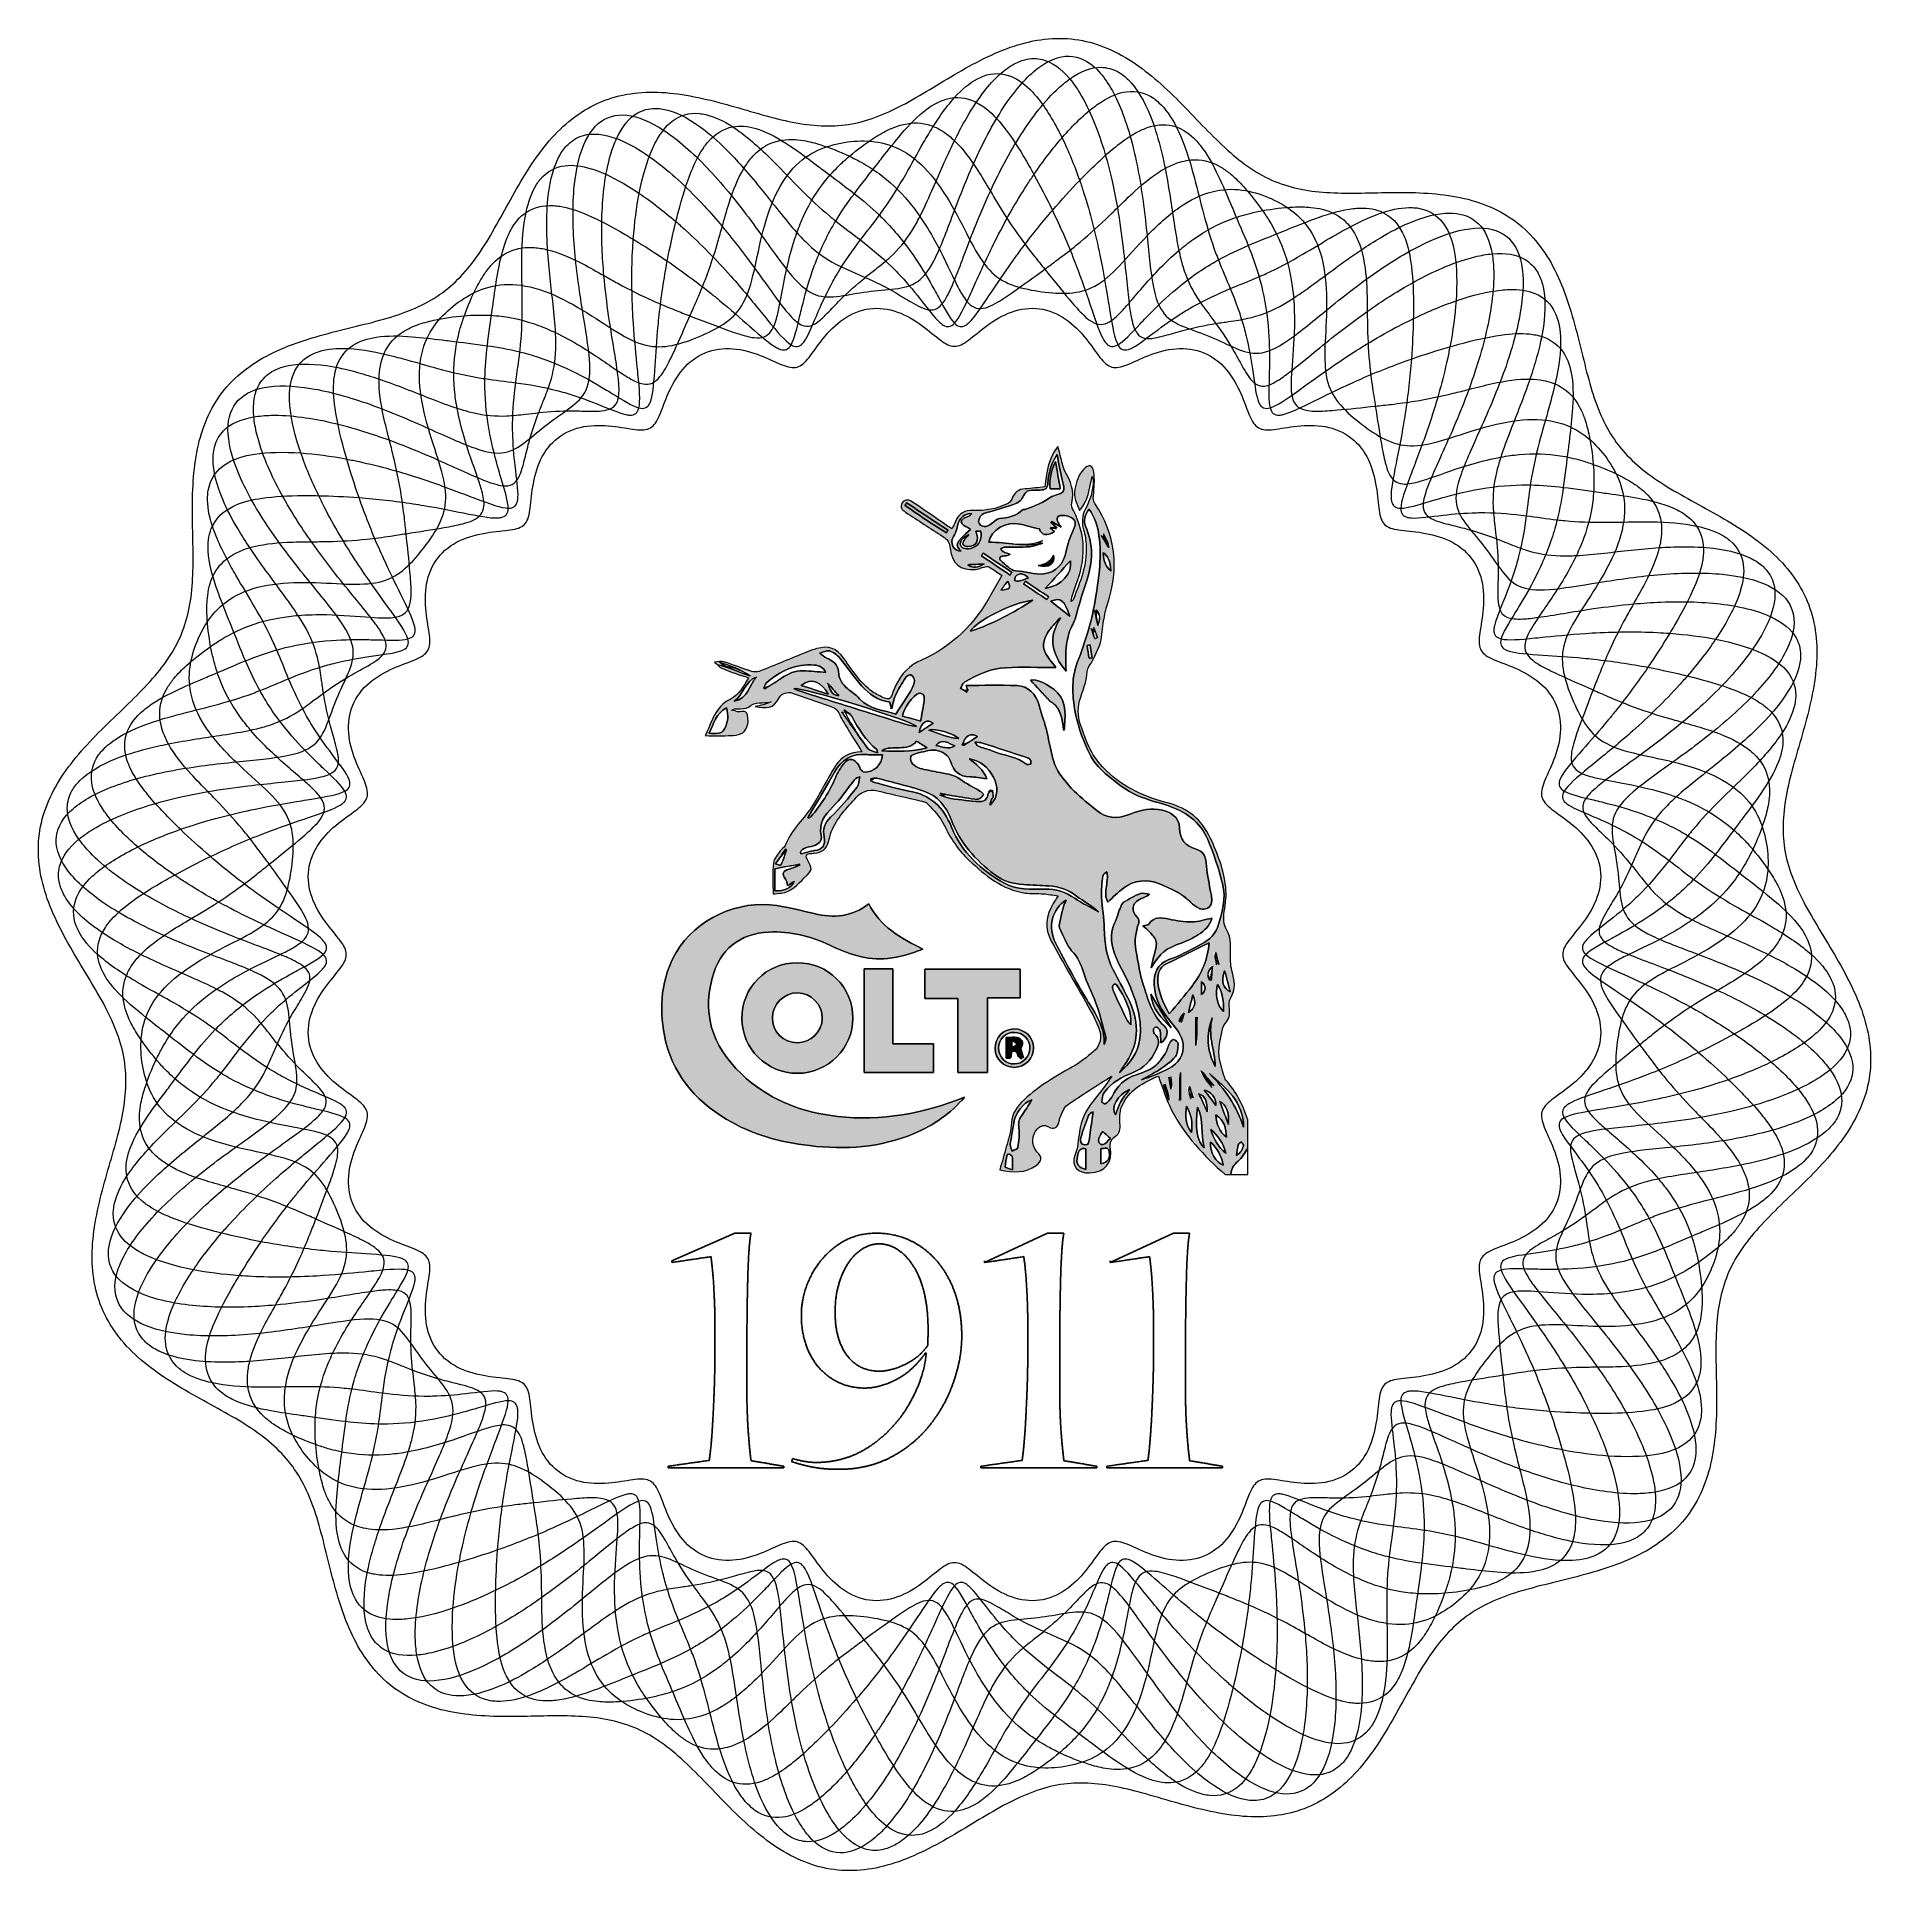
# Model space of a CAD drawing. Header units: inches. Extents: x -3.13 to 3.13, y -3.13 to 3.13.
import ezdxf

# ---------------------------------------------------------------- set-up
doc = ezdxf.new("R2010")
doc.units = ezdxf.units.IN
doc.header["$MEASUREMENT"] = 0
doc.layers.add('Default', color=18, linetype='Continuous', true_color=0x000000)
doc.layers.add('Layer 1', color=18, linetype='Continuous', true_color=0x000000)

# ---------------------------------------------------------------- blocks, each defined once
blk = doc.blocks.new('block 2')
at = {"layer": 'Layer 1', "color": 7, "lineweight": 5, "true_color": 0xffffff}
for points, knots in [([(172.5, 0), (168.25, 1.62), (164.53, 2.98), (161.75, 4.32), (158.98, 5.65), (157.15, 6.97), (156.06, 8.52), (154.97, 10.06), (154.58, 11.84), (154.34, 13.83), (154.1, 15.83), (153.96, 18.04), (153.67, 20.23), (153.38, 22.43), (152.94, 24.59), (152.66, 26.58), (152.38, 28.57), (152.3, 30.39), (152.95, 32.16), (153.6, 33.94), (155.02, 35.69), (157.36, 37.69), (159.69, 39.7), (162.93, 41.98), (166.62, 44.65), (170.31, 47.31), (174.42, 50.36), (178.23, 53.61), (182.05, 56.86), (185.55, 60.29), (188.26, 63.6), (190.97, 66.9), (192.89, 70.07), (193.86, 72.91), (194.84, 75.74), (194.89, 78.25), (194.01, 80.36), (193.14, 82.48), (191.33, 84.21), (188.63, 85.53), (185.94, 86.84), (182.34, 87.73), (178.09, 88.15), (173.84, 88.57), (168.93, 88.52), (163.94, 88.12), (158.94, 87.72), (153.88, 86.97), (149.39, 86.25), (144.9, 85.53), (140.99, 84.85), (137.92, 84.62), (134.85, 84.38), (132.61, 84.62), (130.9, 85.41), (129.18, 86.2), (127.95, 87.54), (126.74, 89.15), (125.54, 90.76), (124.32, 92.6), (122.97, 94.36), (121.62, 96.11), (120.16, 97.77), (118.92, 99.35), (117.68, 100.94), (116.7, 102.47), (116.38, 104.33), (116.06, 106.19), (116.41, 108.42), (117.43, 111.32), (118.45, 114.23), (120.11, 117.82), (121.98, 121.98), (123.84, 126.13), (125.87, 130.82), (127.55, 135.55), (129.23, 140.27), (130.55, 144.99), (131.24, 149.21), (131.93, 153.42), (132.01, 157.13), (131.44, 160.07), (130.87, 163.01), (129.66, 165.21), (127.84, 166.6), (126.02, 168), (123.59, 168.6), (120.6, 168.39), (117.61, 168.18), (114.05, 167.15), (110.16, 165.39), (106.26, 163.63), (102.04, 161.13), (97.91, 158.29), (93.79, 155.44), (89.78, 152.26), (86.25, 149.39), (82.72, 146.51), (79.68, 143.98), (77.14, 142.24), (74.6, 140.51), (72.54, 139.59), (70.65, 139.41), (68.77, 139.24), (67.04, 139.79), (65.19, 140.58), (63.34, 141.37), (61.36, 142.35), (59.32, 143.2), (57.27, 144.05), (55.17, 144.75), (53.31, 145.5), (51.44, 146.25), (49.83, 147.09), (48.62, 148.54), (47.41, 149.99), (46.6, 152.1), (46.03, 155.12), (45.46, 158.15), (45.11, 162.09), (44.65, 166.62), (44.18, 171.15), (43.59, 176.23), (42.69, 181.16), (41.78, 186.09), (40.56, 190.84), (39.05, 194.84), (37.55, 198.84), (35.76, 202.08), (33.79, 204.34), (31.83, 206.61), (29.68, 207.9), (27.41, 208.2), (25.14, 208.5), (22.73, 207.8), (20.25, 206.13), (17.76, 204.45), (15.2, 201.78), (12.7, 198.31), (10.21, 194.84), (7.8, 190.56), (5.65, 186.04), (3.5, 181.51), (1.62, 176.75), (0, 172.5), (-1.62, 168.25), (-2.98, 164.53), (-4.32, 161.75), (-5.65, 158.98), (-6.97, 157.15), (-8.52, 156.06), (-10.06, 154.97), (-11.84, 154.58), (-13.83, 154.34), (-15.83, 154.1), (-18.04, 153.96), (-20.23, 153.67), (-22.43, 153.38), (-24.59, 152.94), (-26.58, 152.66), (-28.57, 152.38), (-30.39, 152.3), (-32.16, 152.95), (-33.94, 153.6), (-35.69, 155.02), (-37.69, 157.36), (-39.7, 159.69), (-41.98, 162.93), (-44.65, 166.62), (-47.31, 170.31), (-50.36, 174.42), (-53.61, 178.23), (-56.86, 182.05), (-60.29, 185.55), (-63.6, 188.26), (-66.9, 190.97), (-70.07, 192.89), (-72.91, 193.86), (-75.74, 194.84), (-78.25, 194.89), (-80.36, 194.01), (-82.48, 193.14), (-84.21, 191.33), (-85.53, 188.63), (-86.84, 185.94), (-87.73, 182.34), (-88.15, 178.09), (-88.57, 173.84), (-88.52, 168.93), (-88.12, 163.94), (-87.72, 158.94), (-86.97, 153.88), (-86.25, 149.39), (-85.53, 144.9), (-84.85, 140.99), (-84.62, 137.92), (-84.38, 134.85), (-84.62, 132.61), (-85.41, 130.9), (-86.2, 129.18), (-87.54, 127.95), (-89.15, 126.74), (-90.76, 125.54), (-92.6, 124.32), (-94.36, 122.97), (-96.11, 121.62), (-97.77, 120.16), (-99.35, 118.92), (-100.94, 117.68), (-102.47, 116.7), (-104.33, 116.38), (-106.19, 116.06), (-108.42, 116.41), (-111.32, 117.43), (-114.23, 118.45), (-117.82, 120.11), (-121.98, 121.98), (-126.13, 123.84), (-130.82, 125.87), (-135.55, 127.55), (-140.27, 129.23), (-144.99, 130.55), (-149.21, 131.24), (-153.42, 131.93), (-157.13, 132.01), (-160.07, 131.44), (-163.01, 130.87), (-165.21, 129.66), (-166.6, 127.84), (-168, 126.02), (-168.6, 123.59), (-168.39, 120.6), (-168.18, 117.61), (-167.15, 114.05), (-165.39, 110.16), (-163.63, 106.26), (-161.13, 102.04), (-158.29, 97.91), (-155.44, 93.79), (-152.26, 89.78), (-149.39, 86.25), (-146.52, 82.72), (-143.98, 79.68), (-142.24, 77.14), (-140.51, 74.6), (-139.59, 72.54), (-139.41, 70.65), (-139.24, 68.77), (-139.79, 67.04), (-140.58, 65.19), (-141.37, 63.34), (-142.35, 61.36), (-143.2, 59.32), (-144.05, 57.27), (-144.75, 55.17), (-145.5, 53.31), (-146.25, 51.44), (-147.09, 49.83), (-148.54, 48.62), (-149.99, 47.41), (-152.1, 46.6), (-155.12, 46.03), (-158.15, 45.46), (-162.09, 45.11), (-166.62, 44.65), (-171.15, 44.18), (-176.23, 43.59), (-181.16, 42.69), (-186.09, 41.78), (-190.84, 40.56), (-194.84, 39.05), (-198.84, 37.55), (-202.08, 35.76), (-204.34, 33.79), (-206.61, 31.83), (-207.9, 29.68), (-208.2, 27.41), (-208.5, 25.14), (-207.8, 22.73), (-206.13, 20.25), (-204.45, 17.76), (-201.78, 15.2), (-198.31, 12.7), (-194.84, 10.21), (-190.56, 7.8), (-186.04, 5.65), (-181.51, 3.5), (-176.75, 1.62), (-172.5, 0), (-168.25, -1.62), (-164.53, -2.98), (-161.75, -4.32), (-158.98, -5.65), (-157.15, -6.97), (-156.06, -8.52), (-154.97, -10.06), (-154.58, -11.84), (-154.34, -13.83), (-154.1, -15.83), (-153.96, -18.04), (-153.67, -20.23), (-153.38, -22.43), (-152.94, -24.59), (-152.66, -26.58), (-152.38, -28.57), (-152.3, -30.39), (-152.95, -32.16), (-153.6, -33.94), (-155.02, -35.69), (-157.36, -37.69), (-159.69, -39.7), (-162.93, -41.98), (-166.62, -44.65), (-170.31, -47.31), (-174.42, -50.36), (-178.23, -53.61), (-182.05, -56.86), (-185.55, -60.29), (-188.26, -63.6), (-190.97, -66.9), (-192.89, -70.07), (-193.86, -72.91), (-194.84, -75.74), (-194.89, -78.25), (-194.01, -80.36), (-193.14, -82.48), (-191.33, -84.21), (-188.63, -85.53), (-185.94, -86.84), (-182.34, -87.73), (-178.09, -88.15), (-173.84, -88.57), (-168.93, -88.52), (-163.94, -88.12), (-158.94, -87.72), (-153.88, -86.97), (-149.39, -86.25), (-144.9, -85.53), (-140.99, -84.85), (-137.92, -84.62), (-134.85, -84.38), (-132.61, -84.62), (-130.9, -85.41), (-129.18, -86.2), (-127.95, -87.54), (-126.74, -89.15), (-125.54, -90.76), (-124.32, -92.6), (-122.97, -94.36), (-121.62, -96.11), (-120.16, -97.77), (-118.92, -99.35), (-117.68, -100.94), (-116.7, -102.47), (-116.38, -104.33), (-116.06, -106.19), (-116.41, -108.42), (-117.43, -111.32), (-118.45, -114.23), (-120.11, -117.82), (-121.98, -121.98), (-123.84, -126.13), (-125.87, -130.82), (-127.55, -135.55), (-129.23, -140.27), (-130.55, -144.99), (-131.24, -149.21), (-131.93, -153.42), (-132.01, -157.13), (-131.44, -160.07), (-130.87, -163.01), (-129.66, -165.21), (-127.84, -166.6), (-126.02, -168), (-123.59, -168.6), (-120.6, -168.39), (-117.61, -168.18), (-114.05, -167.15), (-110.16, -165.39), (-106.26, -163.63), (-102.04, -161.13), (-97.91, -158.29), (-93.79, -155.44), (-89.78, -152.26), (-86.25, -149.39), (-82.72, -146.52), (-79.68, -143.98), (-77.14, -142.24), (-74.6, -140.51), (-72.54, -139.59), (-70.65, -139.41), (-68.77, -139.24), (-67.04, -139.79), (-65.19, -140.58), (-63.34, -141.37), (-61.36, -142.35), (-59.32, -143.2), (-57.27, -144.05), (-55.17, -144.75), (-53.31, -145.5), (-51.44, -146.25), (-49.83, -147.09), (-48.62, -148.54), (-47.41, -149.99), (-46.6, -152.1), (-46.03, -155.12), (-45.46, -158.15), (-45.11, -162.09), (-44.65, -166.62), (-44.18, -171.15), (-43.59, -176.23), (-42.69, -181.16), (-41.78, -186.09), (-40.56, -190.84), (-39.05, -194.84), (-37.55, -198.84), (-35.76, -202.08), (-33.79, -204.34), (-31.83, -206.61), (-29.68, -207.9), (-27.41, -208.2), (-25.14, -208.5), (-22.73, -207.8), (-20.25, -206.13), (-17.76, -204.45), (-15.2, -201.78), (-12.7, -198.31), (-10.21, -194.84), (-7.8, -190.56), (-5.65, -186.04), (-3.5, -181.51), (-1.62, -176.75), (0, -172.5), (1.62, -168.25), (2.98, -164.53), (4.32, -161.75), (5.65, -158.98), (6.97, -157.15), (8.52, -156.06), (10.06, -154.97), (11.84, -154.58), (13.83, -154.34), (15.83, -154.1), (18.04, -153.96), (20.23, -153.67), (22.43, -153.38), (24.59, -152.94), (26.58, -152.66), (28.57, -152.38), (30.39, -152.3), (32.16, -152.95), (33.94, -153.6), (35.69, -155.02), (37.69, -157.36), (39.7, -159.69), (41.98, -162.93), (44.65, -166.62), (47.31, -170.31), (50.36, -174.42), (53.61, -178.23), (56.86, -182.05), (60.29, -185.55), (63.6, -188.26), (66.9, -190.97), (70.07, -192.89), (72.91, -193.86), (75.74, -194.84), (78.25, -194.89), (80.36, -194.01), (82.48, -193.14), (84.21, -191.33), (85.53, -188.63), (86.84, -185.94), (87.73, -182.34), (88.15, -178.09), (88.57, -173.84), (88.52, -168.93), (88.12, -163.94), (87.72, -158.94), (86.97, -153.88), (86.25, -149.39), (85.53, -144.9), (84.85, -140.99), (84.62, -137.92), (84.38, -134.85), (84.62, -132.61), (85.41, -130.9), (86.2, -129.18), (87.54, -127.95), (89.15, -126.74), (90.76, -125.54), (92.6, -124.32), (94.36, -122.97), (96.11, -121.62), (97.77, -120.16), (99.35, -118.92), (100.94, -117.68), (102.47, -116.7), (104.33, -116.38), (106.19, -116.06), (108.42, -116.41), (111.32, -117.43), (114.23, -118.45), (117.82, -120.11), (121.98, -121.98), (126.13, -123.84), (130.82, -125.87), (135.55, -127.55), (140.27, -129.23), (144.99, -130.55), (149.21, -131.24), (153.42, -131.93), (157.13, -132.01), (160.07, -131.44), (163.01, -130.87), (165.21, -129.66), (166.6, -127.84), (168, -126.02), (168.6, -123.59), (168.39, -120.6), (168.18, -117.61), (167.15, -114.05), (165.39, -110.16), (163.63, -106.26), (161.13, -102.04), (158.29, -97.91), (155.44, -93.79), (152.26, -89.78), (149.39, -86.25), (146.51, -82.72), (143.98, -79.68), (142.24, -77.14), (140.51, -74.6), (139.59, -72.54), (139.41, -70.65), (139.24, -68.77), (139.79, -67.04), (140.58, -65.19), (141.37, -63.34), (142.35, -61.36), (143.2, -59.32), (144.05, -57.27), (144.75, -55.17), (145.5, -53.31), (146.25, -51.44), (147.09, -49.83), (148.54, -48.62), (149.99, -47.41), (152.1, -46.6), (155.12, -46.03), (158.15, -45.46), (162.09, -45.11), (166.62, -44.65), (171.15, -44.18), (176.23, -43.59), (181.16, -42.69), (186.09, -41.78), (190.84, -40.56), (194.84, -39.05), (198.84, -37.55), (202.08, -35.76), (204.34, -33.79), (206.61, -31.83), (207.9, -29.68), (208.2, -27.41), (208.5, -25.14), (207.8, -22.73), (206.13, -20.25), (204.45, -17.76), (201.78, -15.2), (198.31, -12.7), (194.84, -10.21), (190.56, -7.8), (186.04, -5.65), (181.51, -3.5), (176.75, -1.62), (172.5, 0)], [0, 0, 0, 0, 1, 1, 1, 2, 2, 2, 3, 3, 3, 4, 4, 4, 5, 5, 5, 6, 6, 6, 7, 7, 7, 8, 8, 8, 9, 9, 9, 10, 10, 10, 11, 11, 11, 12, 12, 12, 13, 13, 13, 14, 14, 14, 15, 15, 15, 16, 16, 16, 17, 17, 17, 18, 18, 18, 19, 19, 19, 20, 20, 20, 21, 21, 21, 22, 22, 22, 23, 23, 23, 24, 24, 24, 25, 25, 25, 26, 26, 26, 27, 27, 27, 28, 28, 28, 29, 29, 29, 30, 30, 30, 31, 31, 31, 32, 32, 32, 33, 33, 33, 34, 34, 34, 35, 35, 35, 36, 36, 36, 37, 37, 37, 38, 38, 38, 39, 39, 39, 40, 40, 40, 41, 41, 41, 42, 42, 42, 43, 43, 43, 44, 44, 44, 45, 45, 45, 46, 46, 46, 47, 47, 47, 48, 48, 48, 49, 49, 49, 50, 50, 50, 51, 51, 51, 52, 52, 52, 53, 53, 53, 54, 54, 54, 55, 55, 55, 56, 56, 56, 57, 57, 57, 58, 58, 58, 59, 59, 59, 60, 60, 60, 61, 61, 61, 62, 62, 62, 63, 63, 63, 64, 64, 64, 65, 65, 65, 66, 66, 66, 67, 67, 67, 68, 68, 68, 69, 69, 69, 70, 70, 70, 71, 71, 71, 72, 72, 72, 73, 73, 73, 74, 74, 74, 75, 75, 75, 76, 76, 76, 77, 77, 77, 78, 78, 78, 79, 79, 79, 80, 80, 80, 81, 81, 81, 82, 82, 82, 83, 83, 83, 84, 84, 84, 85, 85, 85, 86, 86, 86, 87, 87, 87, 88, 88, 88, 89, 89, 89, 90, 90, 90, 91, 91, 91, 92, 92, 92, 93, 93, 93, 94, 94, 94, 95, 95, 95, 96, 96, 96, 97, 97, 97, 98, 98, 98, 99, 99, 99, 100, 100, 100, 101, 101, 101, 102, 102, 102, 103, 103, 103, 104, 104, 104, 105, 105, 105, 106, 106, 106, 107, 107, 107, 108, 108, 108, 109, 109, 109, 110, 110, 110, 111, 111, 111, 112, 112, 112, 113, 113, 113, 114, 114, 114, 115, 115, 115, 116, 116, 116, 117, 117, 117, 118, 118, 118, 119, 119, 119, 120, 120, 120, 121, 121, 121, 122, 122, 122, 123, 123, 123, 124, 124, 124, 125, 125, 125, 126, 126, 126, 127, 127, 127, 128, 128, 128, 129, 129, 129, 130, 130, 130, 131, 131, 131, 132, 132, 132, 133, 133, 133, 134, 134, 134, 135, 135, 135, 136, 136, 136, 137, 137, 137, 138, 138, 138, 139, 139, 139, 140, 140, 140, 141, 141, 141, 142, 142, 142, 143, 143, 143, 144, 144, 144, 145, 145, 145, 146, 146, 146, 147, 147, 147, 148, 148, 148, 149, 149, 149, 150, 150, 150, 151, 151, 151, 152, 152, 152, 153, 153, 153, 154, 154, 154, 155, 155, 155, 156, 156, 156, 157, 157, 157, 158, 158, 158, 159, 159, 159, 160, 160, 160, 161, 161, 161, 162, 162, 162, 163, 163, 163, 164, 164, 164, 165, 165, 165, 166, 166, 166, 167, 167, 167, 168, 168, 168, 169, 169, 169, 170, 170, 170, 171, 171, 171, 172, 172, 172, 173, 173, 173, 174, 174, 174, 175, 175, 175, 176, 176, 176, 177, 177, 177, 178, 178, 178, 179, 179, 179, 180, 180, 180, 181, 181, 181, 182, 182, 182, 183, 183, 183, 184, 184, 184, 185, 185, 185, 186, 186, 186, 187, 187, 187, 188, 188, 188, 189, 189, 189, 190, 190, 190, 191, 191, 191, 192, 192, 192, 192]), ([(188.66, 0), (184.71, 1.95), (180.65, 3.67), (177.04, 5.25), (174.88, 6.2), (172.88, 7.11), (171.1, 8.01), (169.92, 8.62), (168.82, 9.22), (167.82, 9.84), (165.32, 11.38), (163.41, 13.03), (161.75, 14.85), (160.75, 15.94), (159.82, 17.09), (158.89, 18.27), (158.26, 19.06), (157.64, 19.87), (156.99, 20.67), (155.37, 22.67), (153.57, 24.67), (151.76, 26.47), (150.68, 27.55), (149.61, 28.55), (148.66, 29.49), (148.03, 30.11), (147.46, 30.7), (146.99, 31.26), (145.81, 32.68), (145.3, 33.94), (145.91, 35.37), (146.27, 36.22), (147.04, 37.13), (148.2, 38.18), (148.97, 38.88), (149.91, 39.64), (151.01, 40.46), (153.75, 42.53), (157.45, 45.08), (161.45, 48.06), (163.85, 49.86), (166.35, 51.8), (168.79, 53.84), (170.42, 55.2), (172.02, 56.6), (173.56, 58.02), (177.41, 61.58), (180.84, 65.24), (183.5, 68.7), (185.1, 70.78), (186.43, 72.79), (187.47, 74.7), (188.17, 75.96), (188.73, 77.19), (189.16, 78.35), (190.24, 81.27), (190.5, 83.86), (189.88, 86.05), (189.51, 87.37), (188.82, 88.55), (187.82, 89.59), (187.15, 90.27), (186.34, 90.89), (185.4, 91.44), (183.03, 92.81), (179.8, 93.73), (175.98, 94.18), (173.69, 94.45), (171.2, 94.56), (168.62, 94.54), (166.9, 94.52), (165.15, 94.45), (163.39, 94.33), (158.99, 94.05), (154.61, 93.5), (150.7, 93.07), (148.35, 92.81), (146.17, 92.6), (144.17, 92.49), (142.84, 92.42), (141.59, 92.4), (140.42, 92.43), (137.48, 92.52), (135.01, 92.99), (132.65, 93.73), (131.24, 94.18), (129.87, 94.71), (128.46, 95.27), (127.53, 95.64), (126.58, 96.02), (125.62, 96.39), (123.21, 97.32), (120.66, 98.15), (118.2, 98.81), (116.72, 99.2), (115.29, 99.53), (114, 99.87), (113.14, 100.09), (112.35, 100.32), (111.66, 100.57), (109.94, 101.21), (108.86, 102.05), (108.68, 103.58), (108.57, 104.5), (108.77, 105.68), (109.25, 107.16), (109.57, 108.15), (110.01, 109.28), (110.55, 110.55), (111.88, 113.71), (113.82, 117.76), (115.79, 122.35), (116.97, 125.1), (118.16, 128.04), (119.25, 131.02), (119.98, 133.02), (120.67, 135.03), (121.29, 137.03), (122.85, 142.03), (123.99, 146.92), (124.56, 151.25), (124.91, 153.85), (125.06, 156.26), (125.01, 158.42), (124.97, 159.87), (124.85, 161.21), (124.64, 162.44), (124.12, 165.51), (123.05, 167.87), (121.41, 169.46), (120.43, 170.42), (119.25, 171.1), (117.86, 171.49), (116.94, 171.75), (115.93, 171.89), (114.84, 171.89), (112.1, 171.89), (108.84, 171.07), (105.31, 169.56), (103.2, 168.65), (100.98, 167.49), (98.76, 166.18), (97.28, 165.31), (95.8, 164.37), (94.33, 163.39), (90.67, 160.94), (87.14, 158.28), (83.97, 155.95), (82.07, 154.55), (80.29, 153.28), (78.61, 152.19), (77.49, 151.46), (76.42, 150.82), (75.39, 150.26), (72.8, 148.86), (70.42, 148.03), (68.01, 147.5), (66.57, 147.18), (65.11, 146.96), (63.62, 146.74), (62.62, 146.59), (61.61, 146.45), (60.59, 146.29), (58.05, 145.89), (55.42, 145.33), (52.96, 144.67), (51.48, 144.27), (50.07, 143.84), (48.79, 143.49), (47.94, 143.25), (47.14, 143.05), (46.42, 142.93), (44.6, 142.62), (43.25, 142.8), (42.33, 144.04), (41.77, 144.79), (41.36, 145.91), (41.03, 147.43), (40.81, 148.45), (40.63, 149.65), (40.46, 151.01), (40.04, 154.42), (39.69, 158.89), (39.1, 163.85), (38.75, 166.83), (38.31, 169.96), (37.77, 173.1), (37.4, 175.19), (36.99, 177.28), (36.53, 179.32), (35.38, 184.43), (33.92, 189.23), (32.25, 193.27), (31.25, 195.69), (30.17, 197.85), (29.05, 199.7), (28.3, 200.94), (27.52, 202.04), (26.73, 203), (24.74, 205.39), (22.63, 206.9), (20.41, 207.47), (19.09, 207.81), (17.72, 207.8), (16.33, 207.45), (15.4, 207.21), (14.46, 206.82), (13.51, 206.28), (11.14, 204.92), (8.73, 202.57), (6.43, 199.5), (5.05, 197.65), (3.71, 195.55), (2.44, 193.3), (1.59, 191.8), (0.78, 190.24), (0, 188.66), (-1.95, 184.71), (-3.67, 180.65), (-5.25, 177.04), (-6.2, 174.88), (-7.11, 172.88), (-8.01, 171.1), (-8.62, 169.92), (-9.22, 168.82), (-9.84, 167.82), (-11.38, 165.32), (-13.03, 163.41), (-14.85, 161.75), (-15.94, 160.75), (-17.09, 159.82), (-18.27, 158.89), (-19.06, 158.26), (-19.87, 157.64), (-20.67, 156.99), (-22.67, 155.37), (-24.67, 153.57), (-26.47, 151.76), (-27.55, 150.68), (-28.55, 149.61), (-29.49, 148.66), (-30.11, 148.03), (-30.7, 147.46), (-31.26, 146.99), (-32.68, 145.81), (-33.94, 145.3), (-35.37, 145.91), (-36.22, 146.27), (-37.13, 147.04), (-38.18, 148.2), (-38.88, 148.97), (-39.64, 149.91), (-40.46, 151.01), (-42.53, 153.75), (-45.08, 157.45), (-48.06, 161.45), (-49.86, 163.85), (-51.8, 166.35), (-53.84, 168.79), (-55.2, 170.42), (-56.6, 172.02), (-58.02, 173.56), (-61.58, 177.41), (-65.24, 180.84), (-68.7, 183.5), (-70.78, 185.1), (-72.79, 186.43), (-74.7, 187.47), (-75.96, 188.17), (-77.19, 188.73), (-78.35, 189.16), (-81.27, 190.24), (-83.86, 190.5), (-86.05, 189.88), (-87.37, 189.51), (-88.55, 188.82), (-89.59, 187.82), (-90.27, 187.15), (-90.89, 186.34), (-91.44, 185.4), (-92.81, 183.03), (-93.73, 179.8), (-94.18, 175.98), (-94.45, 173.69), (-94.56, 171.2), (-94.54, 168.62), (-94.52, 166.9), (-94.45, 165.15), (-94.33, 163.39), (-94.05, 158.99), (-93.5, 154.61), (-93.07, 150.7), (-92.81, 148.35), (-92.6, 146.17), (-92.49, 144.17), (-92.42, 142.84), (-92.4, 141.59), (-92.43, 140.42), (-92.52, 137.48), (-92.99, 135.01), (-93.73, 132.65), (-94.18, 131.24), (-94.71, 129.87), (-95.27, 128.46), (-95.64, 127.53), (-96.02, 126.58), (-96.39, 125.62), (-97.32, 123.21), (-98.15, 120.66), (-98.81, 118.2), (-99.2, 116.72), (-99.53, 115.29), (-99.87, 114), (-100.09, 113.14), (-100.32, 112.35), (-100.57, 111.66), (-101.21, 109.94), (-102.05, 108.86), (-103.58, 108.68), (-104.5, 108.57), (-105.68, 108.77), (-107.16, 109.25), (-108.15, 109.57), (-109.28, 110.01), (-110.55, 110.55), (-113.71, 111.88), (-117.76, 113.82), (-122.35, 115.79), (-125.1, 116.97), (-128.04, 118.16), (-131.02, 119.25), (-133.02, 119.98), (-135.03, 120.67), (-137.03, 121.29), (-142.03, 122.85), (-146.92, 123.99), (-151.25, 124.56), (-153.85, 124.91), (-156.26, 125.06), (-158.42, 125.01), (-159.87, 124.97), (-161.21, 124.85), (-162.44, 124.64), (-165.51, 124.12), (-167.87, 123.05), (-169.46, 121.41), (-170.42, 120.43), (-171.1, 119.25), (-171.49, 117.86), (-171.75, 116.94), (-171.89, 115.93), (-171.89, 114.84), (-171.89, 112.1), (-171.07, 108.84), (-169.56, 105.31), (-168.65, 103.2), (-167.49, 100.98), (-166.18, 98.76), (-165.31, 97.28), (-164.37, 95.8), (-163.39, 94.33), (-160.94, 90.67), (-158.28, 87.14), (-155.95, 83.97), (-154.55, 82.07), (-153.28, 80.29), (-152.19, 78.61), (-151.46, 77.49), (-150.82, 76.42), (-150.26, 75.39), (-148.86, 72.8), (-148.03, 70.42), (-147.5, 68.01), (-147.18, 66.57), (-146.96, 65.11), (-146.74, 63.62), (-146.59, 62.62), (-146.45, 61.61), (-146.29, 60.59), (-145.89, 58.05), (-145.33, 55.42), (-144.67, 52.96), (-144.27, 51.48), (-143.84, 50.07), (-143.49, 48.79), (-143.25, 47.94), (-143.05, 47.14), (-142.93, 46.42), (-142.62, 44.6), (-142.8, 43.25), (-144.04, 42.33), (-144.79, 41.77), (-145.91, 41.36), (-147.43, 41.03), (-148.45, 40.81), (-149.65, 40.63), (-151.01, 40.46), (-154.42, 40.04), (-158.89, 39.69), (-163.85, 39.1), (-166.83, 38.75), (-169.96, 38.31), (-173.1, 37.77), (-175.19, 37.4), (-177.28, 36.99), (-179.32, 36.53), (-184.43, 35.38), (-189.23, 33.92), (-193.27, 32.25), (-195.69, 31.25), (-197.85, 30.17), (-199.7, 29.05), (-200.94, 28.3), (-202.04, 27.52), (-203, 26.73), (-205.39, 24.74), (-206.9, 22.63), (-207.47, 20.41), (-207.81, 19.09), (-207.8, 17.72), (-207.45, 16.33), (-207.21, 15.4), (-206.82, 14.46), (-206.28, 13.51), (-204.92, 11.14), (-202.57, 8.73), (-199.5, 6.43), (-197.65, 5.05), (-195.55, 3.71), (-193.3, 2.44), (-191.8, 1.59), (-190.24, 0.78), (-188.66, 0), (-184.71, -1.95), (-180.65, -3.67), (-177.04, -5.25), (-174.88, -6.2), (-172.88, -7.11), (-171.1, -8.01), (-169.92, -8.62), (-168.82, -9.22), (-167.82, -9.84), (-165.32, -11.38), (-163.41, -13.03), (-161.75, -14.85), (-160.75, -15.94), (-159.82, -17.09), (-158.89, -18.27), (-158.26, -19.06), (-157.64, -19.87), (-156.99, -20.67), (-155.37, -22.67), (-153.57, -24.67), (-151.77, -26.47), (-150.68, -27.55), (-149.61, -28.55), (-148.66, -29.49), (-148.03, -30.11), (-147.46, -30.7), (-146.99, -31.26), (-145.81, -32.68), (-145.3, -33.94), (-145.91, -35.37), (-146.27, -36.22), (-147.04, -37.13), (-148.2, -38.18), (-148.97, -38.88), (-149.91, -39.64), (-151.01, -40.46), (-153.75, -42.53), (-157.45, -45.08), (-161.45, -48.06), (-163.85, -49.86), (-166.35, -51.8), (-168.79, -53.84), (-170.42, -55.2), (-172.02, -56.6), (-173.56, -58.02), (-177.41, -61.58), (-180.84, -65.24), (-183.5, -68.7), (-185.1, -70.78), (-186.43, -72.79), (-187.47, -74.7), (-188.17, -75.96), (-188.73, -77.19), (-189.16, -78.35), (-190.24, -81.27), (-190.5, -83.86), (-189.88, -86.05), (-189.51, -87.37), (-188.82, -88.55), (-187.82, -89.59), (-187.15, -90.27), (-186.34, -90.89), (-185.4, -91.44), (-183.03, -92.81), (-179.8, -93.73), (-175.98, -94.18), (-173.69, -94.45), (-171.2, -94.56), (-168.62, -94.54), (-166.9, -94.52), (-165.15, -94.45), (-163.39, -94.33), (-158.99, -94.05), (-154.61, -93.5), (-150.7, -93.07), (-148.35, -92.81), (-146.17, -92.6), (-144.17, -92.49), (-142.84, -92.42), (-141.59, -92.4), (-140.42, -92.43), (-137.48, -92.52), (-135.01, -92.99), (-132.65, -93.73), (-131.24, -94.18), (-129.87, -94.71), (-128.46, -95.27), (-127.53, -95.64), (-126.58, -96.02), (-125.62, -96.39), (-123.21, -97.32), (-120.66, -98.15), (-118.2, -98.81), (-116.72, -99.2), (-115.29, -99.53), (-114, -99.87), (-113.14, -100.09), (-112.35, -100.32), (-111.66, -100.57), (-109.94, -101.21), (-108.86, -102.05), (-108.68, -103.58), (-108.57, -104.5), (-108.77, -105.68), (-109.25, -107.16), (-109.57, -108.15), (-110.01, -109.28), (-110.55, -110.55), (-111.88, -113.71), (-113.82, -117.76), (-115.79, -122.35), (-116.97, -125.1), (-118.16, -128.04), (-119.25, -131.02), (-119.98, -133.02), (-120.67, -135.03), (-121.29, -137.03), (-122.85, -142.03), (-123.99, -146.92), (-124.56, -151.25), (-124.91, -153.85), (-125.06, -156.26), (-125.01, -158.42), (-124.97, -159.87), (-124.85, -161.21), (-124.64, -162.44), (-124.12, -165.51), (-123.05, -167.87), (-121.41, -169.46), (-120.43, -170.42), (-119.25, -171.1), (-117.86, -171.49), (-116.94, -171.75), (-115.93, -171.89), (-114.84, -171.89), (-112.1, -171.89), (-108.85, -171.07), (-105.31, -169.56), (-103.2, -168.65), (-100.98, -167.49), (-98.76, -166.18), (-97.28, -165.31), (-95.8, -164.37), (-94.33, -163.39), (-90.67, -160.94), (-87.14, -158.28), (-83.97, -155.95), (-82.07, -154.55), (-80.29, -153.28), (-78.61, -152.19), (-77.49, -151.46), (-76.42, -150.82), (-75.39, -150.26), (-72.8, -148.86), (-70.42, -148.03), (-68.01, -147.5), (-66.57, -147.18), (-65.11, -146.96), (-63.62, -146.74), (-62.62, -146.59), (-61.61, -146.45), (-60.59, -146.29), (-58.05, -145.89), (-55.42, -145.33), (-52.96, -144.67), (-51.48, -144.27), (-50.07, -143.84), (-48.79, -143.49), (-47.94, -143.25), (-47.14, -143.05), (-46.42, -142.93), (-44.6, -142.62), (-43.25, -142.8), (-42.33, -144.04), (-41.77, -144.79), (-41.36, -145.91), (-41.03, -147.43), (-40.81, -148.45), (-40.63, -149.65), (-40.46, -151.01), (-40.04, -154.42), (-39.69, -158.89), (-39.1, -163.85), (-38.75, -166.83), (-38.31, -169.96), (-37.77, -173.1), (-37.4, -175.19), (-36.99, -177.28), (-36.53, -179.32), (-35.38, -184.43), (-33.92, -189.23), (-32.25, -193.27), (-31.25, -195.69), (-30.17, -197.85), (-29.05, -199.7), (-28.3, -200.94), (-27.52, -202.04), (-26.73, -203), (-24.74, -205.39), (-22.63, -206.9), (-20.41, -207.47), (-19.09, -207.81), (-17.72, -207.8), (-16.33, -207.45), (-15.4, -207.21), (-14.46, -206.82), (-13.51, -206.28), (-11.14, -204.92), (-8.73, -202.57), (-6.43, -199.5), (-5.05, -197.65), (-3.71, -195.55), (-2.44, -193.3), (-1.59, -191.8), (-0.78, -190.24), (0, -188.66), (1.95, -184.71), (3.67, -180.65), (5.25, -177.04), (6.2, -174.88), (7.11, -172.88), (8.01, -171.1), (8.62, -169.92), (9.22, -168.82), (9.84, -167.82), (11.38, -165.32), (13.03, -163.41), (14.85, -161.75), (15.94, -160.75), (17.09, -159.82), (18.27, -158.89), (19.06, -158.26), (19.87, -157.64), (20.67, -156.99), (22.67, -155.37), (24.67, -153.57), (26.47, -151.77), (27.55, -150.68), (28.55, -149.61), (29.49, -148.66), (30.11, -148.03), (30.7, -147.46), (31.26, -146.99), (32.68, -145.81), (33.94, -145.3), (35.37, -145.91), (36.22, -146.27), (37.13, -147.04), (38.18, -148.2), (38.88, -148.97), (39.64, -149.91), (40.46, -151.01), (42.53, -153.75), (45.08, -157.45), (48.06, -161.45), (49.86, -163.85), (51.8, -166.35), (53.84, -168.79), (55.2, -170.42), (56.6, -172.02), (58.02, -173.56), (61.58, -177.41), (65.24, -180.84), (68.7, -183.5), (70.78, -185.1), (72.79, -186.43), (74.7, -187.47), (75.96, -188.17), (77.19, -188.73), (78.35, -189.16), (81.27, -190.24), (83.86, -190.5), (86.05, -189.88), (87.37, -189.51), (88.55, -188.82), (89.59, -187.82), (90.27, -187.15), (90.89, -186.34), (91.44, -185.4), (92.81, -183.03), (93.73, -179.8), (94.18, -175.98), (94.45, -173.69), (94.56, -171.2), (94.54, -168.62), (94.52, -166.9), (94.45, -165.15), (94.33, -163.39), (94.05, -158.99), (93.5, -154.61), (93.07, -150.7), (92.81, -148.35), (92.6, -146.17), (92.49, -144.17), (92.42, -142.84), (92.4, -141.59), (92.43, -140.42), (92.52, -137.48), (92.99, -135.01), (93.73, -132.65), (94.18, -131.24), (94.71, -129.87), (95.27, -128.46), (95.64, -127.53), (96.02, -126.58), (96.39, -125.62), (97.32, -123.21), (98.15, -120.66), (98.81, -118.2), (99.2, -116.72), (99.53, -115.29), (99.87, -114), (100.09, -113.14), (100.32, -112.35), (100.57, -111.66), (101.21, -109.94), (102.05, -108.86), (103.58, -108.68), (104.5, -108.57), (105.68, -108.77), (107.16, -109.25), (108.15, -109.57), (109.28, -110.01), (110.55, -110.55), (113.71, -111.88), (117.76, -113.82), (122.35, -115.79), (125.1, -116.97), (128.04, -118.16), (131.02, -119.25), (133.02, -119.98), (135.03, -120.67), (137.03, -121.29), (142.03, -122.85), (146.92, -123.99), (151.25, -124.56), (153.85, -124.91), (156.26, -125.06), (158.42, -125.01), (159.87, -124.97), (161.21, -124.85), (162.44, -124.64), (165.51, -124.12), (167.87, -123.05), (169.46, -121.41), (170.42, -120.43), (171.1, -119.25), (171.49, -117.86), (171.75, -116.94), (171.89, -115.93), (171.89, -114.84), (171.89, -112.1), (171.07, -108.85), (169.56, -105.31), (168.65, -103.2), (167.49, -100.98), (166.18, -98.76), (165.31, -97.28), (164.37, -95.8), (163.39, -94.33), (160.94, -90.67), (158.28, -87.14), (155.95, -83.97), (154.55, -82.07), (153.28, -80.29), (152.19, -78.61), (151.46, -77.49), (150.82, -76.42), (150.26, -75.39), (148.86, -72.8), (148.03, -70.42), (147.5, -68.01), (147.18, -66.57), (146.96, -65.11), (146.74, -63.62), (146.59, -62.62), (146.45, -61.61), (146.29, -60.59), (145.89, -58.05), (145.33, -55.42), (144.67, -52.96), (144.27, -51.48), (143.84, -50.07), (143.49, -48.79), (143.25, -47.94), (143.05, -47.14), (142.93, -46.42), (142.62, -44.6), (142.8, -43.25), (144.04, -42.33), (144.79, -41.77), (145.91, -41.36), (147.43, -41.03), (148.45, -40.81), (149.65, -40.63), (151.01, -40.46), (154.42, -40.04), (158.89, -39.69), (163.85, -39.1), (166.83, -38.75), (169.96, -38.31), (173.1, -37.77), (175.19, -37.4), (177.28, -36.99), (179.32, -36.53), (184.43, -35.38), (189.23, -33.92), (193.27, -32.25), (195.69, -31.25), (197.85, -30.17), (199.7, -29.05), (200.94, -28.3), (202.04, -27.52), (203, -26.73), (205.39, -24.74), (206.9, -22.63), (207.47, -20.41), (207.81, -19.09), (207.8, -17.72), (207.45, -16.33), (207.21, -15.4), (206.82, -14.46), (206.28, -13.51), (204.92, -11.14), (202.57, -8.73), (199.5, -6.43), (197.65, -5.05), (195.55, -3.71), (193.3, -2.44), (191.8, -1.59), (190.24, -0.78), (188.66, 0)], [0, 0, 0, 0, 1, 1, 1, 2, 2, 2, 3, 3, 3, 4, 4, 4, 5, 5, 5, 6, 6, 6, 7, 7, 7, 8, 8, 8, 9, 9, 9, 10, 10, 10, 11, 11, 11, 12, 12, 12, 13, 13, 13, 14, 14, 14, 15, 15, 15, 16, 16, 16, 17, 17, 17, 18, 18, 18, 19, 19, 19, 20, 20, 20, 21, 21, 21, 22, 22, 22, 23, 23, 23, 24, 24, 24, 25, 25, 25, 26, 26, 26, 27, 27, 27, 28, 28, 28, 29, 29, 29, 30, 30, 30, 31, 31, 31, 32, 32, 32, 33, 33, 33, 34, 34, 34, 35, 35, 35, 36, 36, 36, 37, 37, 37, 38, 38, 38, 39, 39, 39, 40, 40, 40, 41, 41, 41, 42, 42, 42, 43, 43, 43, 44, 44, 44, 45, 45, 45, 46, 46, 46, 47, 47, 47, 48, 48, 48, 49, 49, 49, 50, 50, 50, 51, 51, 51, 52, 52, 52, 53, 53, 53, 54, 54, 54, 55, 55, 55, 56, 56, 56, 57, 57, 57, 58, 58, 58, 59, 59, 59, 60, 60, 60, 61, 61, 61, 62, 62, 62, 63, 63, 63, 64, 64, 64, 65, 65, 65, 66, 66, 66, 67, 67, 67, 68, 68, 68, 69, 69, 69, 70, 70, 70, 71, 71, 71, 72, 72, 72, 73, 73, 73, 74, 74, 74, 75, 75, 75, 76, 76, 76, 77, 77, 77, 78, 78, 78, 79, 79, 79, 80, 80, 80, 81, 81, 81, 82, 82, 82, 83, 83, 83, 84, 84, 84, 85, 85, 85, 86, 86, 86, 87, 87, 87, 88, 88, 88, 89, 89, 89, 90, 90, 90, 91, 91, 91, 92, 92, 92, 93, 93, 93, 94, 94, 94, 95, 95, 95, 96, 96, 96, 97, 97, 97, 98, 98, 98, 99, 99, 99, 100, 100, 100, 101, 101, 101, 102, 102, 102, 103, 103, 103, 104, 104, 104, 105, 105, 105, 106, 106, 106, 107, 107, 107, 108, 108, 108, 109, 109, 109, 110, 110, 110, 111, 111, 111, 112, 112, 112, 113, 113, 113, 114, 114, 114, 115, 115, 115, 116, 116, 116, 117, 117, 117, 118, 118, 118, 119, 119, 119, 120, 120, 120, 121, 121, 121, 122, 122, 122, 123, 123, 123, 124, 124, 124, 125, 125, 125, 126, 126, 126, 127, 127, 127, 128, 128, 128, 129, 129, 129, 130, 130, 130, 131, 131, 131, 132, 132, 132, 133, 133, 133, 134, 134, 134, 135, 135, 135, 136, 136, 136, 137, 137, 137, 138, 138, 138, 139, 139, 139, 140, 140, 140, 141, 141, 141, 142, 142, 142, 143, 143, 143, 144, 144, 144, 145, 145, 145, 146, 146, 146, 147, 147, 147, 148, 148, 148, 149, 149, 149, 150, 150, 150, 151, 151, 151, 152, 152, 152, 153, 153, 153, 154, 154, 154, 155, 155, 155, 156, 156, 156, 157, 157, 157, 158, 158, 158, 159, 159, 159, 160, 160, 160, 161, 161, 161, 162, 162, 162, 163, 163, 163, 164, 164, 164, 165, 165, 165, 166, 166, 166, 167, 167, 167, 168, 168, 168, 169, 169, 169, 170, 170, 170, 171, 171, 171, 172, 172, 172, 173, 173, 173, 174, 174, 174, 175, 175, 175, 176, 176, 176, 177, 177, 177, 178, 178, 178, 179, 179, 179, 180, 180, 180, 181, 181, 181, 182, 182, 182, 183, 183, 183, 184, 184, 184, 185, 185, 185, 186, 186, 186, 187, 187, 187, 188, 188, 188, 189, 189, 189, 190, 190, 190, 191, 191, 191, 192, 192, 192, 193, 193, 193, 194, 194, 194, 195, 195, 195, 196, 196, 196, 197, 197, 197, 198, 198, 198, 199, 199, 199, 200, 200, 200, 201, 201, 201, 202, 202, 202, 203, 203, 203, 204, 204, 204, 205, 205, 205, 206, 206, 206, 207, 207, 207, 208, 208, 208, 209, 209, 209, 210, 210, 210, 211, 211, 211, 212, 212, 212, 213, 213, 213, 214, 214, 214, 215, 215, 215, 216, 216, 216, 217, 217, 217, 218, 218, 218, 219, 219, 219, 220, 220, 220, 221, 221, 221, 222, 222, 222, 223, 223, 223, 224, 224, 224, 225, 225, 225, 226, 226, 226, 227, 227, 227, 228, 228, 228, 229, 229, 229, 230, 230, 230, 231, 231, 231, 232, 232, 232, 233, 233, 233, 234, 234, 234, 235, 235, 235, 236, 236, 236, 237, 237, 237, 238, 238, 238, 239, 239, 239, 240, 240, 240, 241, 241, 241, 242, 242, 242, 243, 243, 243, 244, 244, 244, 245, 245, 245, 246, 246, 246, 247, 247, 247, 248, 248, 248, 249, 249, 249, 250, 250, 250, 251, 251, 251, 252, 252, 252, 253, 253, 253, 254, 254, 254, 255, 255, 255, 256, 256, 256, 257, 257, 257, 258, 258, 258, 259, 259, 259, 260, 260, 260, 261, 261, 261, 262, 262, 262, 263, 263, 263, 264, 264, 264, 265, 265, 265, 266, 266, 266, 267, 267, 267, 268, 268, 268, 269, 269, 269, 270, 270, 270, 271, 271, 271, 272, 272, 272, 273, 273, 273, 274, 274, 274, 275, 275, 275, 276, 276, 276, 277, 277, 277, 278, 278, 278, 279, 279, 279, 280, 280, 280, 281, 281, 281, 282, 282, 282, 283, 283, 283, 284, 284, 284, 285, 285, 285, 286, 286, 286, 287, 287, 287, 288, 288, 288, 288]), ([(156.34, 0), (155.06, 0.52), (153.95, 1), (153.03, 1.48), (151.64, 2.19), (150.66, 2.87), (150.09, 3.6), (149.13, 4.82), (149.3, 6.17), (150.07, 7.84), (150.38, 8.51), (150.78, 9.23), (151.23, 9.99), (151.9, 11.14), (152.68, 12.39), (153.44, 13.71), (154.72, 15.91), (155.94, 18.31), (156.99, 20.67), (157.41, 21.61), (157.81, 22.55), (158.2, 23.47), (158.8, 24.86), (159.39, 26.21), (160.08, 27.52), (161.22, 29.71), (162.63, 31.79), (164.65, 33.93), (165.46, 34.79), (166.36, 35.65), (167.35, 36.54), (168.83, 37.88), (170.53, 39.27), (172.37, 40.75), (175.44, 43.21), (178.92, 45.92), (182.24, 48.83), (183.56, 49.99), (184.86, 51.18), (186.08, 52.39), (187.92, 54.19), (189.61, 56.03), (191.04, 57.84), (193.41, 60.86), (195.05, 63.8), (195.75, 66.44), (196.03, 67.49), (196.17, 68.5), (196.15, 69.46), (196.14, 70.9), (195.78, 72.22), (195.11, 73.41), (194, 75.41), (191.99, 77.05), (189.16, 78.35), (188.03, 78.87), (186.77, 79.34), (185.38, 79.74), (183.3, 80.35), (180.94, 80.83), (178.33, 81.17), (174, 81.74), (168.99, 81.91), (163.75, 81.7), (161.66, 81.61), (159.54, 81.47), (157.42, 81.28), (154.26, 81), (151.11, 80.6), (148.15, 80.18), (143.21, 79.46), (138.79, 78.64), (135.39, 78.17), (134.03, 77.98), (132.83, 77.84), (131.79, 77.79), (130.23, 77.71), (129.04, 77.82), (128.18, 78.16), (126.74, 78.74), (126.21, 80), (126.04, 81.83), (125.98, 82.56), (125.96, 83.38), (125.97, 84.27), (125.98, 85.6), (126.03, 87.07), (126.03, 88.6), (126.04, 91.15), (125.89, 93.83), (125.62, 96.39), (125.51, 97.42), (125.39, 98.43), (125.27, 99.43), (125.1, 100.93), (124.94, 102.39), (124.87, 103.87), (124.76, 106.34), (124.95, 108.85), (125.63, 111.71), (125.9, 112.85), (126.24, 114.05), (126.66, 115.32), (127.27, 117.22), (128.05, 119.27), (128.9, 121.47), (130.33, 125.14), (131.99, 129.23), (133.41, 133.41), (133.97, 135.07), (134.5, 136.75), (134.96, 138.41), (135.65, 140.89), (136.19, 143.33), (136.52, 145.61), (137.07, 149.41), (137.02, 152.77), (136.31, 155.41), (136.02, 156.47), (135.63, 157.41), (135.14, 158.23), (134.41, 159.47), (133.44, 160.44), (132.27, 161.14), (130.3, 162.3), (127.74, 162.73), (124.64, 162.44), (123.4, 162.32), (122.08, 162.09), (120.67, 161.75), (118.56, 161.24), (116.28, 160.47), (113.86, 159.47), (109.82, 157.79), (105.39, 155.43), (100.97, 152.63), (99.2, 151.51), (97.43, 150.32), (95.69, 149.1), (93.09, 147.27), (90.57, 145.36), (88.21, 143.51), (84.29, 140.42), (80.88, 137.5), (78.17, 135.39), (77.08, 134.55), (76.11, 133.83), (75.24, 133.26), (73.93, 132.42), (72.84, 131.92), (71.92, 131.78), (70.39, 131.56), (69.31, 132.39), (68.24, 133.89), (67.82, 134.49), (67.4, 135.19), (66.96, 135.96), (66.3, 137.12), (65.61, 138.42), (64.85, 139.74), (63.58, 141.95), (62.11, 144.2), (60.59, 146.29), (59.99, 147.12), (59.38, 147.94), (58.78, 148.74), (57.87, 149.95), (57, 151.14), (56.21, 152.39), (54.88, 154.47), (53.78, 156.74), (52.94, 159.56), (52.6, 160.68), (52.3, 161.9), (52.03, 163.2), (51.61, 165.15), (51.25, 167.32), (50.9, 169.65), (50.3, 173.54), (49.69, 177.91), (48.83, 182.24), (48.49, 183.96), (48.1, 185.68), (47.67, 187.35), (47.03, 189.84), (46.28, 192.22), (45.43, 194.36), (44, 197.93), (42.28, 200.82), (40.34, 202.75), (39.57, 203.52), (38.76, 204.14), (37.92, 204.61), (36.67, 205.31), (35.35, 205.66), (33.98, 205.68), (31.69, 205.71), (29.27, 204.8), (26.73, 203), (25.71, 202.28), (24.68, 201.41), (23.63, 200.42), (22.06, 198.92), (20.46, 197.11), (18.87, 195.03), (16.21, 191.56), (13.56, 187.3), (11.13, 182.66), (10.15, 180.81), (9.21, 178.9), (8.32, 176.97), (6.98, 174.09), (5.75, 171.17), (4.64, 168.39), (2.79, 163.75), (1.29, 159.52), (0, 156.34), (-0.52, 155.06), (-1, 153.95), (-1.48, 153.03), (-2.19, 151.64), (-2.87, 150.66), (-3.6, 150.09), (-4.82, 149.13), (-6.17, 149.3), (-7.84, 150.07), (-8.51, 150.38), (-9.23, 150.78), (-9.99, 151.23), (-11.14, 151.9), (-12.39, 152.68), (-13.71, 153.44), (-15.91, 154.72), (-18.31, 155.94), (-20.67, 156.99), (-21.61, 157.41), (-22.55, 157.81), (-23.47, 158.2), (-24.86, 158.8), (-26.21, 159.39), (-27.52, 160.08), (-29.71, 161.22), (-31.79, 162.63), (-33.93, 164.65), (-34.79, 165.46), (-35.65, 166.36), (-36.54, 167.35), (-37.88, 168.83), (-39.27, 170.53), (-40.75, 172.37), (-43.21, 175.44), (-45.92, 178.92), (-48.83, 182.24), (-49.99, 183.56), (-51.18, 184.86), (-52.39, 186.08), (-54.19, 187.92), (-56.03, 189.61), (-57.84, 191.04), (-60.86, 193.41), (-63.8, 195.05), (-66.44, 195.75), (-67.49, 196.03), (-68.5, 196.17), (-69.46, 196.15), (-70.9, 196.14), (-72.22, 195.78), (-73.42, 195.11), (-75.41, 194), (-77.05, 191.99), (-78.35, 189.16), (-78.87, 188.03), (-79.34, 186.77), (-79.74, 185.38), (-80.35, 183.3), (-80.83, 180.94), (-81.17, 178.33), (-81.74, 174), (-81.91, 168.99), (-81.7, 163.75), (-81.61, 161.66), (-81.47, 159.54), (-81.28, 157.42), (-81, 154.26), (-80.6, 151.11), (-80.18, 148.15), (-79.46, 143.21), (-78.64, 138.79), (-78.17, 135.39), (-77.98, 134.03), (-77.84, 132.83), (-77.79, 131.79), (-77.71, 130.23), (-77.82, 129.04), (-78.16, 128.18), (-78.74, 126.74), (-80, 126.21), (-81.83, 126.04), (-82.56, 125.98), (-83.38, 125.96), (-84.27, 125.97), (-85.6, 125.98), (-87.07, 126.03), (-88.6, 126.03), (-91.15, 126.04), (-93.83, 125.89), (-96.39, 125.62), (-97.42, 125.51), (-98.43, 125.39), (-99.43, 125.27), (-100.93, 125.1), (-102.39, 124.94), (-103.87, 124.87), (-106.34, 124.76), (-108.85, 124.95), (-111.71, 125.63), (-112.85, 125.9), (-114.05, 126.24), (-115.32, 126.66), (-117.22, 127.27), (-119.27, 128.05), (-121.47, 128.9), (-125.14, 130.33), (-129.23, 131.99), (-133.41, 133.41), (-135.07, 133.97), (-136.75, 134.5), (-138.41, 134.96), (-140.89, 135.65), (-143.33, 136.19), (-145.61, 136.52), (-149.41, 137.07), (-152.77, 137.02), (-155.41, 136.31), (-156.47, 136.02), (-157.41, 135.63), (-158.23, 135.14), (-159.47, 134.41), (-160.44, 133.44), (-161.14, 132.27), (-162.3, 130.3), (-162.73, 127.74), (-162.44, 124.64), (-162.32, 123.4), (-162.09, 122.08), (-161.75, 120.67), (-161.24, 118.56), (-160.47, 116.28), (-159.47, 113.86), (-157.79, 109.82), (-155.43, 105.39), (-152.63, 100.97), (-151.51, 99.2), (-150.32, 97.43), (-149.1, 95.69), (-147.27, 93.09), (-145.36, 90.57), (-143.51, 88.21), (-140.42, 84.29), (-137.5, 80.88), (-135.39, 78.17), (-134.55, 77.08), (-133.83, 76.11), (-133.26, 75.24), (-132.42, 73.93), (-131.92, 72.84), (-131.78, 71.92), (-131.56, 70.39), (-132.39, 69.31), (-133.89, 68.24), (-134.49, 67.82), (-135.19, 67.4), (-135.96, 66.96), (-137.12, 66.3), (-138.42, 65.61), (-139.74, 64.85), (-141.95, 63.58), (-144.2, 62.11), (-146.29, 60.59), (-147.12, 59.99), (-147.94, 59.38), (-148.74, 58.78), (-149.95, 57.87), (-151.14, 57), (-152.39, 56.21), (-154.47, 54.88), (-156.74, 53.78), (-159.56, 52.94), (-160.68, 52.6), (-161.9, 52.3), (-163.2, 52.03), (-165.15, 51.61), (-167.32, 51.25), (-169.65, 50.9), (-173.54, 50.3), (-177.91, 49.69), (-182.24, 48.83), (-183.96, 48.49), (-185.68, 48.1), (-187.35, 47.67), (-189.84, 47.03), (-192.22, 46.28), (-194.36, 45.43), (-197.93, 44), (-200.82, 42.28), (-202.75, 40.34), (-203.52, 39.57), (-204.14, 38.76), (-204.61, 37.92), (-205.31, 36.67), (-205.66, 35.35), (-205.68, 33.98), (-205.71, 31.69), (-204.8, 29.27), (-203, 26.73), (-202.28, 25.71), (-201.41, 24.68), (-200.42, 23.63), (-198.92, 22.06), (-197.11, 20.46), (-195.03, 18.87), (-191.56, 16.21), (-187.3, 13.56), (-182.66, 11.13), (-180.81, 10.15), (-178.9, 9.21), (-176.97, 8.32), (-174.09, 6.98), (-171.17, 5.75), (-168.39, 4.64), (-163.75, 2.79), (-159.52, 1.29), (-156.34, 0), (-155.06, -0.52), (-153.95, -1), (-153.03, -1.48), (-151.64, -2.19), (-150.66, -2.87), (-150.09, -3.6), (-149.13, -4.82), (-149.3, -6.17), (-150.07, -7.84), (-150.38, -8.51), (-150.78, -9.23), (-151.23, -9.99), (-151.9, -11.14), (-152.68, -12.39), (-153.44, -13.71), (-154.72, -15.91), (-155.94, -18.31), (-156.99, -20.67), (-157.41, -21.61), (-157.81, -22.55), (-158.2, -23.47), (-158.8, -24.86), (-159.39, -26.21), (-160.08, -27.52), (-161.22, -29.71), (-162.63, -31.79), (-164.65, -33.93), (-165.46, -34.79), (-166.36, -35.65), (-167.35, -36.54), (-168.83, -37.88), (-170.53, -39.27), (-172.37, -40.75), (-175.44, -43.21), (-178.92, -45.92), (-182.24, -48.83), (-183.56, -49.99), (-184.86, -51.18), (-186.08, -52.39), (-187.92, -54.19), (-189.61, -56.03), (-191.04, -57.84), (-193.41, -60.86), (-195.05, -63.8), (-195.75, -66.44), (-196.03, -67.49), (-196.17, -68.5), (-196.15, -69.46), (-196.14, -70.9), (-195.78, -72.22), (-195.11, -73.42), (-194, -75.41), (-191.99, -77.05), (-189.16, -78.35), (-188.03, -78.87), (-186.77, -79.34), (-185.38, -79.74), (-183.3, -80.35), (-180.94, -80.83), (-178.33, -81.17), (-174, -81.74), (-168.99, -81.91), (-163.75, -81.7), (-161.66, -81.61), (-159.54, -81.47), (-157.42, -81.28), (-154.26, -81), (-151.11, -80.6), (-148.15, -80.18), (-143.21, -79.46), (-138.79, -78.64), (-135.39, -78.17), (-134.03, -77.98), (-132.83, -77.84), (-131.79, -77.79), (-130.23, -77.71), (-129.04, -77.82), (-128.18, -78.16), (-126.74, -78.74), (-126.21, -80), (-126.04, -81.83), (-125.98, -82.56), (-125.96, -83.38), (-125.97, -84.27), (-125.98, -85.6), (-126.03, -87.07), (-126.03, -88.6), (-126.04, -91.15), (-125.89, -93.83), (-125.62, -96.39), (-125.51, -97.42), (-125.39, -98.43), (-125.27, -99.43), (-125.1, -100.93), (-124.94, -102.39), (-124.87, -103.87), (-124.76, -106.34), (-124.95, -108.85), (-125.63, -111.71), (-125.9, -112.85), (-126.24, -114.05), (-126.66, -115.32), (-127.27, -117.22), (-128.05, -119.27), (-128.9, -121.47), (-130.33, -125.14), (-131.99, -129.23), (-133.41, -133.41), (-133.97, -135.07), (-134.5, -136.75), (-134.96, -138.41), (-135.65, -140.89), (-136.19, -143.33), (-136.52, -145.61), (-137.07, -149.41), (-137.02, -152.77), (-136.31, -155.41), (-136.02, -156.47), (-135.63, -157.41), (-135.14, -158.23), (-134.41, -159.47), (-133.44, -160.44), (-132.27, -161.14), (-130.3, -162.3), (-127.74, -162.73), (-124.64, -162.44), (-123.4, -162.32), (-122.08, -162.09), (-120.67, -161.75), (-118.56, -161.24), (-116.28, -160.47), (-113.86, -159.47), (-109.82, -157.79), (-105.39, -155.43), (-100.97, -152.63), (-99.2, -151.51), (-97.43, -150.32), (-95.69, -149.1), (-93.09, -147.27), (-90.57, -145.36), (-88.21, -143.51), (-84.29, -140.42), (-80.88, -137.5), (-78.17, -135.39), (-77.08, -134.55), (-76.11, -133.83), (-75.24, -133.26), (-73.93, -132.42), (-72.84, -131.92), (-71.92, -131.78), (-70.39, -131.56), (-69.31, -132.39), (-68.24, -133.89), (-67.82, -134.49), (-67.4, -135.19), (-66.96, -135.96), (-66.3, -137.12), (-65.61, -138.42), (-64.85, -139.74), (-63.58, -141.95), (-62.11, -144.2), (-60.59, -146.29), (-59.99, -147.12), (-59.38, -147.94), (-58.78, -148.74), (-57.87, -149.95), (-57, -151.14), (-56.21, -152.39), (-54.88, -154.47), (-53.78, -156.74), (-52.94, -159.56), (-52.6, -160.68), (-52.3, -161.9), (-52.03, -163.2), (-51.61, -165.15), (-51.25, -167.32), (-50.9, -169.65), (-50.3, -173.54), (-49.69, -177.91), (-48.83, -182.24), (-48.49, -183.96), (-48.1, -185.68), (-47.67, -187.35), (-47.03, -189.84), (-46.28, -192.22), (-45.43, -194.36), (-44, -197.93), (-42.28, -200.82), (-40.34, -202.75), (-39.57, -203.52), (-38.76, -204.14), (-37.92, -204.61), (-36.67, -205.31), (-35.35, -205.66), (-33.98, -205.68), (-31.69, -205.71), (-29.27, -204.8), (-26.73, -203), (-25.71, -202.28), (-24.68, -201.41), (-23.63, -200.42), (-22.06, -198.92), (-20.46, -197.11), (-18.87, -195.03), (-16.21, -191.56), (-13.56, -187.3), (-11.13, -182.66), (-10.15, -180.81), (-9.21, -178.9), (-8.32, -176.97), (-6.98, -174.09), (-5.75, -171.17), (-4.64, -168.39), (-2.79, -163.75), (-1.29, -159.52), (0, -156.34), (0.52, -155.06), (1, -153.95), (1.48, -153.03), (2.19, -151.64), (2.87, -150.66), (3.6, -150.09), (4.82, -149.13), (6.17, -149.3), (7.84, -150.07), (8.51, -150.38), (9.23, -150.78), (9.99, -151.23), (11.14, -151.9), (12.39, -152.68), (13.71, -153.44), (15.91, -154.72), (18.31, -155.94), (20.67, -156.99), (21.61, -157.41), (22.55, -157.81), (23.47, -158.2), (24.86, -158.8), (26.21, -159.39), (27.52, -160.08), (29.71, -161.22), (31.79, -162.63), (33.93, -164.65), (34.79, -165.46), (35.65, -166.36), (36.54, -167.35), (37.88, -168.83), (39.27, -170.53), (40.75, -172.37), (43.21, -175.44), (45.92, -178.92), (48.83, -182.24), (49.99, -183.56), (51.18, -184.86), (52.39, -186.08), (54.19, -187.92), (56.03, -189.61), (57.84, -191.04), (60.86, -193.41), (63.8, -195.05), (66.44, -195.75), (67.49, -196.03), (68.5, -196.17), (69.46, -196.15), (70.9, -196.14), (72.22, -195.78), (73.41, -195.11), (75.41, -194), (77.05, -191.99), (78.35, -189.16), (78.87, -188.03), (79.34, -186.77), (79.74, -185.38), (80.35, -183.3), (80.83, -180.94), (81.17, -178.33), (81.74, -174), (81.91, -168.99), (81.7, -163.75), (81.61, -161.66), (81.47, -159.54), (81.28, -157.42), (81, -154.26), (80.6, -151.11), (80.18, -148.15), (79.46, -143.21), (78.64, -138.79), (78.17, -135.39), (77.98, -134.03), (77.84, -132.83), (77.79, -131.79), (77.71, -130.23), (77.82, -129.04), (78.16, -128.18), (78.74, -126.74), (80, -126.21), (81.83, -126.04), (82.56, -125.98), (83.38, -125.96), (84.27, -125.97), (85.6, -125.98), (87.07, -126.03), (88.6, -126.03), (91.15, -126.04), (93.83, -125.89), (96.39, -125.62), (97.42, -125.51), (98.43, -125.39), (99.43, -125.27), (100.93, -125.1), (102.39, -124.94), (103.87, -124.87), (106.34, -124.76), (108.85, -124.95), (111.71, -125.63), (112.85, -125.9), (114.05, -126.24), (115.32, -126.66), (117.22, -127.27), (119.27, -128.05), (121.47, -128.9), (125.14, -130.33), (129.23, -131.99), (133.41, -133.41), (135.07, -133.97), (136.75, -134.5), (138.41, -134.96), (140.89, -135.65), (143.33, -136.19), (145.61, -136.52), (149.41, -137.07), (152.77, -137.02), (155.41, -136.31), (156.47, -136.02), (157.41, -135.63), (158.23, -135.14), (159.47, -134.41), (160.44, -133.44), (161.14, -132.27), (162.3, -130.3), (162.73, -127.74), (162.44, -124.64), (162.32, -123.4), (162.09, -122.08), (161.75, -120.67), (161.24, -118.56), (160.47, -116.28), (159.47, -113.86), (157.79, -109.82), (155.43, -105.39), (152.63, -100.97), (151.51, -99.2), (150.32, -97.43), (149.1, -95.69), (147.27, -93.09), (145.36, -90.57), (143.51, -88.21), (140.42, -84.29), (137.5, -80.88), (135.39, -78.17), (134.55, -77.08), (133.83, -76.11), (133.26, -75.24), (132.42, -73.93), (131.92, -72.84), (131.78, -71.92), (131.56, -70.39), (132.39, -69.31), (133.89, -68.24), (134.49, -67.82), (135.19, -67.4), (135.96, -66.96), (137.12, -66.3), (138.42, -65.61), (139.74, -64.85), (141.95, -63.58), (144.2, -62.11), (146.29, -60.59), (147.12, -59.99), (147.94, -59.38), (148.74, -58.78), (149.95, -57.87), (151.14, -57), (152.39, -56.21), (154.47, -54.88), (156.74, -53.78), (159.56, -52.94), (160.68, -52.6), (161.9, -52.3), (163.2, -52.03), (165.15, -51.61), (167.32, -51.25), (169.65, -50.9), (173.54, -50.3), (177.91, -49.69), (182.24, -48.83), (183.96, -48.49), (185.68, -48.1), (187.35, -47.67), (189.84, -47.03), (192.22, -46.28), (194.36, -45.43), (197.93, -44), (200.82, -42.28), (202.75, -40.34), (203.52, -39.57), (204.14, -38.76), (204.61, -37.92), (205.31, -36.67), (205.66, -35.35), (205.68, -33.98), (205.71, -31.69), (204.8, -29.27), (203, -26.73), (202.28, -25.71), (201.41, -24.68), (200.42, -23.63), (198.92, -22.06), (197.11, -20.46), (195.03, -18.87), (191.56, -16.21), (187.3, -13.56), (182.66, -11.13), (180.81, -10.15), (178.9, -9.21), (176.97, -8.32), (174.09, -6.98), (171.17, -5.75), (168.39, -4.64), (163.75, -2.79), (159.52, -1.29), (156.34, 0)], [0, 0, 0, 0, 1, 1, 1, 2, 2, 2, 3, 3, 3, 4, 4, 4, 5, 5, 5, 6, 6, 6, 7, 7, 7, 8, 8, 8, 9, 9, 9, 10, 10, 10, 11, 11, 11, 12, 12, 12, 13, 13, 13, 14, 14, 14, 15, 15, 15, 16, 16, 16, 17, 17, 17, 18, 18, 18, 19, 19, 19, 20, 20, 20, 21, 21, 21, 22, 22, 22, 23, 23, 23, 24, 24, 24, 25, 25, 25, 26, 26, 26, 27, 27, 27, 28, 28, 28, 29, 29, 29, 30, 30, 30, 31, 31, 31, 32, 32, 32, 33, 33, 33, 34, 34, 34, 35, 35, 35, 36, 36, 36, 37, 37, 37, 38, 38, 38, 39, 39, 39, 40, 40, 40, 41, 41, 41, 42, 42, 42, 43, 43, 43, 44, 44, 44, 45, 45, 45, 46, 46, 46, 47, 47, 47, 48, 48, 48, 49, 49, 49, 50, 50, 50, 51, 51, 51, 52, 52, 52, 53, 53, 53, 54, 54, 54, 55, 55, 55, 56, 56, 56, 57, 57, 57, 58, 58, 58, 59, 59, 59, 60, 60, 60, 61, 61, 61, 62, 62, 62, 63, 63, 63, 64, 64, 64, 65, 65, 65, 66, 66, 66, 67, 67, 67, 68, 68, 68, 69, 69, 69, 70, 70, 70, 71, 71, 71, 72, 72, 72, 73, 73, 73, 74, 74, 74, 75, 75, 75, 76, 76, 76, 77, 77, 77, 78, 78, 78, 79, 79, 79, 80, 80, 80, 81, 81, 81, 82, 82, 82, 83, 83, 83, 84, 84, 84, 85, 85, 85, 86, 86, 86, 87, 87, 87, 88, 88, 88, 89, 89, 89, 90, 90, 90, 91, 91, 91, 92, 92, 92, 93, 93, 93, 94, 94, 94, 95, 95, 95, 96, 96, 96, 97, 97, 97, 98, 98, 98, 99, 99, 99, 100, 100, 100, 101, 101, 101, 102, 102, 102, 103, 103, 103, 104, 104, 104, 105, 105, 105, 106, 106, 106, 107, 107, 107, 108, 108, 108, 109, 109, 109, 110, 110, 110, 111, 111, 111, 112, 112, 112, 113, 113, 113, 114, 114, 114, 115, 115, 115, 116, 116, 116, 117, 117, 117, 118, 118, 118, 119, 119, 119, 120, 120, 120, 121, 121, 121, 122, 122, 122, 123, 123, 123, 124, 124, 124, 125, 125, 125, 126, 126, 126, 127, 127, 127, 128, 128, 128, 129, 129, 129, 130, 130, 130, 131, 131, 131, 132, 132, 132, 133, 133, 133, 134, 134, 134, 135, 135, 135, 136, 136, 136, 137, 137, 137, 138, 138, 138, 139, 139, 139, 140, 140, 140, 141, 141, 141, 142, 142, 142, 143, 143, 143, 144, 144, 144, 145, 145, 145, 146, 146, 146, 147, 147, 147, 148, 148, 148, 149, 149, 149, 150, 150, 150, 151, 151, 151, 152, 152, 152, 153, 153, 153, 154, 154, 154, 155, 155, 155, 156, 156, 156, 157, 157, 157, 158, 158, 158, 159, 159, 159, 160, 160, 160, 161, 161, 161, 162, 162, 162, 163, 163, 163, 164, 164, 164, 165, 165, 165, 166, 166, 166, 167, 167, 167, 168, 168, 168, 169, 169, 169, 170, 170, 170, 171, 171, 171, 172, 172, 172, 173, 173, 173, 174, 174, 174, 175, 175, 175, 176, 176, 176, 177, 177, 177, 178, 178, 178, 179, 179, 179, 180, 180, 180, 181, 181, 181, 182, 182, 182, 183, 183, 183, 184, 184, 184, 185, 185, 185, 186, 186, 186, 187, 187, 187, 188, 188, 188, 189, 189, 189, 190, 190, 190, 191, 191, 191, 192, 192, 192, 193, 193, 193, 194, 194, 194, 195, 195, 195, 196, 196, 196, 197, 197, 197, 198, 198, 198, 199, 199, 199, 200, 200, 200, 201, 201, 201, 202, 202, 202, 203, 203, 203, 204, 204, 204, 205, 205, 205, 206, 206, 206, 207, 207, 207, 208, 208, 208, 209, 209, 209, 210, 210, 210, 211, 211, 211, 212, 212, 212, 213, 213, 213, 214, 214, 214, 215, 215, 215, 216, 216, 216, 217, 217, 217, 218, 218, 218, 219, 219, 219, 220, 220, 220, 221, 221, 221, 222, 222, 222, 223, 223, 223, 224, 224, 224, 225, 225, 225, 226, 226, 226, 227, 227, 227, 228, 228, 228, 229, 229, 229, 230, 230, 230, 231, 231, 231, 232, 232, 232, 233, 233, 233, 234, 234, 234, 235, 235, 235, 236, 236, 236, 237, 237, 237, 238, 238, 238, 239, 239, 239, 240, 240, 240, 241, 241, 241, 242, 242, 242, 243, 243, 243, 244, 244, 244, 245, 245, 245, 246, 246, 246, 247, 247, 247, 248, 248, 248, 249, 249, 249, 250, 250, 250, 251, 251, 251, 252, 252, 252, 253, 253, 253, 254, 254, 254, 255, 255, 255, 256, 256, 256, 257, 257, 257, 258, 258, 258, 259, 259, 259, 260, 260, 260, 261, 261, 261, 262, 262, 262, 263, 263, 263, 264, 264, 264, 265, 265, 265, 266, 266, 266, 267, 267, 267, 268, 268, 268, 269, 269, 269, 270, 270, 270, 271, 271, 271, 272, 272, 272, 273, 273, 273, 274, 274, 274, 275, 275, 275, 276, 276, 276, 277, 277, 277, 278, 278, 278, 279, 279, 279, 280, 280, 280, 281, 281, 281, 282, 282, 282, 283, 283, 283, 284, 284, 284, 285, 285, 285, 286, 286, 286, 287, 287, 287, 288, 288, 288, 288]), ([(198.65, 0), (196.26, 2.15), (193.25, 4.19), (190.12, 6.05), (189.5, 6.43), (188.87, 6.8), (188.24, 7.16), (185.72, 8.61), (183.2, 9.97), (180.86, 11.31), (177.93, 12.98), (175.28, 14.63), (172.84, 16.37), (172.35, 16.72), (171.86, 17.07), (171.39, 17.42), (169.47, 18.84), (167.62, 20.32), (165.66, 21.81), (163.22, 23.67), (160.59, 25.54), (157.73, 27.22), (157.16, 27.56), (156.58, 27.89), (156, 28.21), (153.67, 29.49), (151.26, 30.61), (149.04, 31.57), (146.27, 32.78), (143.83, 33.72), (142.39, 34.65), (142.1, 34.84), (141.85, 35.02), (141.65, 35.22), (140.82, 35.98), (140.7, 36.8), (141.36, 37.88), (142.18, 39.22), (144.24, 40.98), (147.09, 43.32), (147.67, 43.79), (148.27, 44.28), (148.89, 44.79), (151.4, 46.83), (154.31, 49.22), (157.26, 51.85), (160.95, 55.13), (164.68, 58.77), (167.98, 62.41), (168.65, 63.14), (169.29, 63.87), (169.91, 64.59), (172.42, 67.5), (174.62, 70.37), (176.46, 73.09), (178.76, 76.49), (180.49, 79.67), (181.59, 82.55), (181.81, 83.13), (182.01, 83.69), (182.18, 84.25), (182.85, 86.46), (183.11, 88.49), (182.88, 90.31), (182.59, 92.58), (181.53, 94.52), (179.68, 96.04), (179.31, 96.35), (178.91, 96.64), (178.48, 96.91), (176.76, 97.99), (174.56, 98.79), (172.04, 99.33), (168.89, 100), (165.27, 100.25), (161.62, 100.3), (160.89, 100.32), (160.17, 100.32), (159.44, 100.32), (156.53, 100.31), (153.67, 100.23), (150.97, 100.22), (147.6, 100.2), (144.49, 100.31), (141.5, 100.59), (140.9, 100.65), (140.3, 100.71), (139.71, 100.78), (137.34, 101.05), (135, 101.41), (132.56, 101.72), (129.52, 102.11), (126.3, 102.41), (122.99, 102.44), (122.33, 102.45), (121.66, 102.44), (121, 102.43), (118.34, 102.37), (115.69, 102.14), (113.29, 101.87), (110.29, 101.52), (107.71, 101.12), (105.99, 101.2), (105.65, 101.22), (105.34, 101.26), (105.06, 101.32), (103.97, 101.57), (103.45, 102.22), (103.48, 103.48), (103.52, 105.06), (104.42, 107.61), (105.73, 111.06), (105.99, 111.75), (106.27, 112.48), (106.55, 113.23), (107.7, 116.26), (109.03, 119.78), (110.27, 123.53), (111.82, 128.22), (113.24, 133.24), (114.27, 138.04), (114.48, 139), (114.67, 139.96), (114.85, 140.9), (115.57, 144.67), (116.04, 148.25), (116.27, 151.53), (116.56, 155.62), (116.47, 159.24), (115.99, 162.29), (115.89, 162.9), (115.78, 163.48), (115.65, 164.05), (115.13, 166.3), (114.33, 168.19), (113.22, 169.65), (111.84, 171.47), (109.95, 172.62), (107.59, 173.02), (107.11, 173.09), (106.62, 173.14), (106.11, 173.16), (104.08, 173.24), (101.78, 172.83), (99.33, 172.04), (96.27, 171.05), (93, 169.45), (89.82, 167.68), (89.18, 167.32), (88.55, 166.96), (87.92, 166.6), (85.4, 165.14), (82.97, 163.64), (80.64, 162.28), (77.72, 160.58), (74.97, 159.11), (72.24, 157.86), (71.7, 157.61), (71.15, 157.37), (70.6, 157.13), (68.42, 156.18), (66.21, 155.32), (63.94, 154.37), (61.11, 153.19), (58.17, 151.84), (55.29, 150.21), (54.71, 149.89), (54.14, 149.55), (53.57, 149.21), (51.3, 147.83), (49.12, 146.3), (47.18, 144.86), (44.75, 143.06), (42.72, 141.42), (41.19, 140.64), (40.88, 140.48), (40.59, 140.36), (40.33, 140.28), (39.25, 139.94), (38.48, 140.25), (37.88, 141.36), (37.12, 142.75), (36.63, 145.41), (36.03, 149.05), (35.91, 149.78), (35.79, 150.54), (35.66, 151.34), (35.15, 154.53), (34.53, 158.25), (33.73, 162.12), (32.73, 166.95), (31.45, 172), (29.94, 176.68), (29.64, 177.62), (29.33, 178.54), (29.02, 179.45), (27.75, 183.07), (26.37, 186.41), (24.93, 189.36), (23.13, 193.05), (21.25, 196.14), (19.31, 198.54), (18.92, 199.02), (18.52, 199.47), (18.13, 199.89), (16.55, 201.58), (14.92, 202.82), (13.23, 203.53), (11.12, 204.42), (8.91, 204.47), (6.66, 203.63), (6.22, 203.46), (5.77, 203.26), (5.32, 203.02), (3.52, 202.07), (1.72, 200.57), (0, 198.65), (-2.15, 196.26), (-4.19, 193.25), (-6.05, 190.12), (-6.43, 189.5), (-6.8, 188.87), (-7.16, 188.24), (-8.61, 185.72), (-9.97, 183.2), (-11.31, 180.86), (-12.98, 177.93), (-14.63, 175.28), (-16.37, 172.84), (-16.72, 172.35), (-17.07, 171.86), (-17.42, 171.39), (-18.84, 169.47), (-20.32, 167.62), (-21.81, 165.66), (-23.67, 163.22), (-25.54, 160.59), (-27.22, 157.73), (-27.56, 157.16), (-27.89, 156.58), (-28.21, 156), (-29.49, 153.67), (-30.61, 151.26), (-31.57, 149.04), (-32.78, 146.27), (-33.72, 143.83), (-34.65, 142.39), (-34.84, 142.1), (-35.02, 141.85), (-35.22, 141.65), (-35.98, 140.82), (-36.8, 140.7), (-37.88, 141.36), (-39.22, 142.18), (-40.98, 144.24), (-43.32, 147.09), (-43.79, 147.67), (-44.28, 148.27), (-44.79, 148.89), (-46.83, 151.4), (-49.22, 154.31), (-51.85, 157.26), (-55.13, 160.95), (-58.77, 164.68), (-62.41, 167.98), (-63.14, 168.65), (-63.87, 169.29), (-64.59, 169.91), (-67.5, 172.42), (-70.37, 174.62), (-73.09, 176.46), (-76.49, 178.76), (-79.67, 180.49), (-82.55, 181.59), (-83.13, 181.81), (-83.69, 182.01), (-84.25, 182.18), (-86.46, 182.85), (-88.49, 183.11), (-90.31, 182.88), (-92.58, 182.59), (-94.52, 181.53), (-96.04, 179.68), (-96.35, 179.31), (-96.64, 178.91), (-96.91, 178.48), (-97.99, 176.76), (-98.79, 174.56), (-99.33, 172.04), (-100, 168.89), (-100.25, 165.27), (-100.3, 161.62), (-100.32, 160.89), (-100.32, 160.17), (-100.32, 159.44), (-100.31, 156.53), (-100.23, 153.67), (-100.22, 150.97), (-100.2, 147.6), (-100.31, 144.49), (-100.59, 141.5), (-100.65, 140.9), (-100.71, 140.3), (-100.78, 139.71), (-101.05, 137.34), (-101.41, 135), (-101.72, 132.56), (-102.11, 129.52), (-102.41, 126.3), (-102.44, 122.99), (-102.45, 122.33), (-102.44, 121.66), (-102.43, 121), (-102.37, 118.34), (-102.14, 115.69), (-101.87, 113.29), (-101.52, 110.29), (-101.12, 107.71), (-101.2, 105.99), (-101.22, 105.65), (-101.26, 105.34), (-101.32, 105.06), (-101.57, 103.97), (-102.22, 103.45), (-103.48, 103.48), (-105.06, 103.52), (-107.61, 104.42), (-111.06, 105.73), (-111.75, 105.99), (-112.48, 106.27), (-113.23, 106.55), (-116.26, 107.7), (-119.78, 109.03), (-123.53, 110.27), (-128.22, 111.82), (-133.24, 113.24), (-138.04, 114.27), (-139, 114.48), (-139.96, 114.67), (-140.9, 114.85), (-144.67, 115.57), (-148.25, 116.04), (-151.53, 116.27), (-155.62, 116.56), (-159.24, 116.47), (-162.29, 115.99), (-162.9, 115.89), (-163.48, 115.78), (-164.05, 115.65), (-166.3, 115.13), (-168.19, 114.33), (-169.65, 113.22), (-171.47, 111.84), (-172.62, 109.95), (-173.02, 107.59), (-173.09, 107.11), (-173.14, 106.62), (-173.16, 106.11), (-173.24, 104.08), (-172.83, 101.78), (-172.04, 99.33), (-171.05, 96.27), (-169.45, 93), (-167.68, 89.82), (-167.32, 89.18), (-166.96, 88.55), (-166.6, 87.92), (-165.14, 85.4), (-163.64, 82.97), (-162.28, 80.64), (-160.58, 77.72), (-159.11, 74.97), (-157.86, 72.24), (-157.61, 71.7), (-157.37, 71.15), (-157.13, 70.6), (-156.19, 68.42), (-155.32, 66.21), (-154.37, 63.94), (-153.19, 61.11), (-151.84, 58.17), (-150.21, 55.29), (-149.89, 54.71), (-149.55, 54.14), (-149.21, 53.57), (-147.83, 51.3), (-146.3, 49.12), (-144.86, 47.18), (-143.06, 44.75), (-141.42, 42.72), (-140.64, 41.19), (-140.48, 40.88), (-140.36, 40.59), (-140.28, 40.33), (-139.94, 39.25), (-140.25, 38.48), (-141.36, 37.88), (-142.75, 37.12), (-145.41, 36.63), (-149.05, 36.03), (-149.78, 35.91), (-150.54, 35.79), (-151.34, 35.66), (-154.53, 35.15), (-158.25, 34.53), (-162.12, 33.73), (-166.95, 32.73), (-172, 31.45), (-176.68, 29.94), (-177.62, 29.64), (-178.54, 29.33), (-179.45, 29.02), (-183.07, 27.75), (-186.41, 26.37), (-189.36, 24.93), (-193.05, 23.13), (-196.14, 21.25), (-198.54, 19.31), (-199.02, 18.92), (-199.47, 18.52), (-199.89, 18.13), (-201.58, 16.55), (-202.82, 14.92), (-203.53, 13.23), (-204.42, 11.12), (-204.47, 8.91), (-203.63, 6.66), (-203.46, 6.22), (-203.26, 5.77), (-203.02, 5.32), (-202.07, 3.52), (-200.57, 1.72), (-198.65, 0), (-196.26, -2.15), (-193.25, -4.19), (-190.12, -6.05), (-189.5, -6.43), (-188.87, -6.8), (-188.24, -7.16), (-185.72, -8.61), (-183.2, -9.97), (-180.86, -11.31), (-177.93, -12.98), (-175.28, -14.63), (-172.84, -16.37), (-172.35, -16.72), (-171.86, -17.07), (-171.39, -17.42), (-169.47, -18.84), (-167.62, -20.32), (-165.66, -21.81), (-163.22, -23.67), (-160.59, -25.54), (-157.73, -27.22), (-157.16, -27.56), (-156.58, -27.89), (-156, -28.21), (-153.67, -29.49), (-151.26, -30.61), (-149.04, -31.57), (-146.27, -32.78), (-143.83, -33.72), (-142.39, -34.65), (-142.1, -34.84), (-141.85, -35.02), (-141.65, -35.22), (-140.82, -35.98), (-140.7, -36.8), (-141.36, -37.88), (-142.18, -39.22), (-144.24, -40.98), (-147.1, -43.32), (-147.67, -43.79), (-148.27, -44.28), (-148.89, -44.79), (-151.4, -46.83), (-154.31, -49.22), (-157.26, -51.85), (-160.95, -55.13), (-164.68, -58.77), (-167.98, -62.41), (-168.65, -63.14), (-169.29, -63.87), (-169.91, -64.59), (-172.42, -67.5), (-174.62, -70.37), (-176.46, -73.09), (-178.76, -76.49), (-180.49, -79.67), (-181.59, -82.55), (-181.81, -83.13), (-182.01, -83.69), (-182.18, -84.25), (-182.85, -86.46), (-183.11, -88.49), (-182.88, -90.31), (-182.59, -92.58), (-181.53, -94.52), (-179.68, -96.04), (-179.31, -96.35), (-178.91, -96.64), (-178.48, -96.91), (-176.76, -97.99), (-174.56, -98.79), (-172.04, -99.33), (-168.89, -100), (-165.27, -100.25), (-161.62, -100.3), (-160.89, -100.32), (-160.17, -100.32), (-159.44, -100.32), (-156.53, -100.31), (-153.67, -100.23), (-150.97, -100.22), (-147.6, -100.2), (-144.49, -100.31), (-141.5, -100.59), (-140.9, -100.65), (-140.3, -100.71), (-139.71, -100.78), (-137.34, -101.05), (-135, -101.41), (-132.56, -101.72), (-129.52, -102.11), (-126.3, -102.41), (-122.99, -102.44), (-122.33, -102.45), (-121.66, -102.44), (-121, -102.43), (-118.34, -102.37), (-115.69, -102.14), (-113.29, -101.87), (-110.29, -101.52), (-107.71, -101.12), (-105.99, -101.2), (-105.65, -101.22), (-105.34, -101.26), (-105.06, -101.32), (-103.97, -101.57), (-103.45, -102.22), (-103.48, -103.48), (-103.52, -105.06), (-104.42, -107.61), (-105.73, -111.06), (-105.99, -111.75), (-106.27, -112.48), (-106.55, -113.23), (-107.7, -116.26), (-109.03, -119.78), (-110.27, -123.53), (-111.82, -128.22), (-113.24, -133.24), (-114.27, -138.04), (-114.48, -139), (-114.67, -139.96), (-114.85, -140.9), (-115.57, -144.67), (-116.04, -148.25), (-116.27, -151.53), (-116.56, -155.62), (-116.47, -159.24), (-115.99, -162.29), (-115.89, -162.9), (-115.78, -163.48), (-115.65, -164.05), (-115.13, -166.3), (-114.33, -168.19), (-113.22, -169.65), (-111.84, -171.47), (-109.95, -172.62), (-107.59, -173.02), (-107.11, -173.09), (-106.62, -173.14), (-106.11, -173.16), (-104.08, -173.24), (-101.78, -172.83), (-99.33, -172.04), (-96.27, -171.05), (-93, -169.45), (-89.82, -167.68), (-89.18, -167.32), (-88.55, -166.96), (-87.92, -166.6), (-85.4, -165.14), (-82.97, -163.64), (-80.64, -162.28), (-77.72, -160.58), (-74.97, -159.11), (-72.24, -157.86), (-71.7, -157.61), (-71.15, -157.37), (-70.6, -157.13), (-68.42, -156.19), (-66.21, -155.32), (-63.94, -154.37), (-61.11, -153.19), (-58.17, -151.84), (-55.29, -150.21), (-54.71, -149.89), (-54.14, -149.55), (-53.57, -149.21), (-51.3, -147.83), (-49.12, -146.3), (-47.18, -144.86), (-44.75, -143.06), (-42.72, -141.42), (-41.19, -140.64), (-40.88, -140.48), (-40.59, -140.36), (-40.33, -140.28), (-39.25, -139.94), (-38.48, -140.25), (-37.88, -141.36), (-37.12, -142.75), (-36.63, -145.41), (-36.03, -149.05), (-35.91, -149.78), (-35.79, -150.54), (-35.66, -151.34), (-35.15, -154.53), (-34.53, -158.25), (-33.73, -162.12), (-32.73, -166.95), (-31.45, -172), (-29.94, -176.68), (-29.64, -177.62), (-29.33, -178.54), (-29.02, -179.45), (-27.75, -183.07), (-26.37, -186.41), (-24.93, -189.36), (-23.13, -193.05), (-21.25, -196.14), (-19.31, -198.54), (-18.92, -199.02), (-18.52, -199.47), (-18.13, -199.89), (-16.55, -201.58), (-14.92, -202.82), (-13.23, -203.53), (-11.12, -204.42), (-8.91, -204.47), (-6.66, -203.63), (-6.22, -203.46), (-5.77, -203.26), (-5.32, -203.02), (-3.52, -202.07), (-1.72, -200.57), (0, -198.65), (2.15, -196.26), (4.19, -193.25), (6.05, -190.12), (6.43, -189.5), (6.8, -188.87), (7.16, -188.24), (8.61, -185.72), (9.97, -183.2), (11.31, -180.86), (12.98, -177.93), (14.63, -175.28), (16.37, -172.84), (16.72, -172.35), (17.07, -171.86), (17.42, -171.39), (18.84, -169.47), (20.32, -167.62), (21.81, -165.66), (23.67, -163.22), (25.54, -160.59), (27.22, -157.73), (27.56, -157.16), (27.89, -156.58), (28.21, -156), (29.49, -153.67), (30.61, -151.26), (31.57, -149.04), (32.78, -146.27), (33.72, -143.83), (34.65, -142.39), (34.84, -142.1), (35.02, -141.85), (35.22, -141.65), (35.98, -140.82), (36.8, -140.7), (37.88, -141.36), (39.22, -142.18), (40.98, -144.24), (43.32, -147.1), (43.79, -147.67), (44.28, -148.27), (44.79, -148.89), (46.83, -151.4), (49.22, -154.31), (51.85, -157.26), (55.13, -160.95), (58.77, -164.68), (62.41, -167.98), (63.14, -168.65), (63.87, -169.29), (64.59, -169.91), (67.5, -172.42), (70.37, -174.62), (73.09, -176.46), (76.49, -178.76), (79.67, -180.49), (82.55, -181.59), (83.13, -181.81), (83.69, -182.01), (84.25, -182.18), (86.46, -182.85), (88.49, -183.11), (90.31, -182.88), (92.58, -182.59), (94.52, -181.53), (96.04, -179.68), (96.35, -179.31), (96.64, -178.91), (96.91, -178.48), (97.99, -176.76), (98.79, -174.56), (99.33, -172.04), (100, -168.89), (100.25, -165.27), (100.3, -161.62), (100.32, -160.89), (100.32, -160.17), (100.32, -159.44), (100.31, -156.53), (100.23, -153.67), (100.22, -150.97), (100.2, -147.6), (100.31, -144.49), (100.59, -141.5), (100.65, -140.9), (100.71, -140.3), (100.78, -139.71), (101.05, -137.34), (101.41, -135), (101.72, -132.56), (102.11, -129.52), (102.41, -126.3), (102.44, -122.99), (102.45, -122.33), (102.44, -121.66), (102.43, -121), (102.37, -118.34), (102.14, -115.69), (101.87, -113.29), (101.52, -110.29), (101.12, -107.71), (101.2, -105.99), (101.22, -105.65), (101.26, -105.34), (101.32, -105.06), (101.57, -103.97), (102.22, -103.45), (103.48, -103.48), (105.06, -103.52), (107.61, -104.42), (111.06, -105.73), (111.75, -105.99), (112.48, -106.27), (113.23, -106.55), (116.26, -107.7), (119.78, -109.03), (123.53, -110.27), (128.22, -111.82), (133.24, -113.24), (138.04, -114.27), (139, -114.48), (139.96, -114.67), (140.9, -114.85), (144.67, -115.57), (148.25, -116.04), (151.53, -116.27), (155.62, -116.56), (159.24, -116.47), (162.29, -115.99), (162.9, -115.89), (163.48, -115.78), (164.05, -115.65), (166.3, -115.13), (168.19, -114.33), (169.65, -113.22), (171.47, -111.84), (172.62, -109.95), (173.02, -107.59), (173.09, -107.11), (173.14, -106.62), (173.16, -106.11), (173.24, -104.08), (172.83, -101.78), (172.04, -99.33), (171.05, -96.27), (169.45, -93), (167.68, -89.82), (167.32, -89.18), (166.96, -88.55), (166.6, -87.92), (165.14, -85.4), (163.64, -82.97), (162.28, -80.64), (160.58, -77.72), (159.11, -74.97), (157.86, -72.24), (157.61, -71.7), (157.37, -71.15), (157.13, -70.6), (156.18, -68.42), (155.32, -66.21), (154.37, -63.94), (153.19, -61.11), (151.84, -58.17), (150.21, -55.29), (149.89, -54.71), (149.55, -54.14), (149.21, -53.57), (147.83, -51.3), (146.3, -49.12), (144.86, -47.18), (143.06, -44.75), (141.42, -42.72), (140.64, -41.19), (140.48, -40.88), (140.36, -40.59), (140.28, -40.33), (139.94, -39.25), (140.25, -38.48), (141.36, -37.88), (142.75, -37.12), (145.41, -36.63), (149.05, -36.03), (149.78, -35.91), (150.54, -35.79), (151.34, -35.66), (154.53, -35.15), (158.25, -34.53), (162.12, -33.73), (166.95, -32.73), (172, -31.45), (176.68, -29.94), (177.62, -29.64), (178.54, -29.33), (179.45, -29.02), (183.07, -27.75), (186.41, -26.37), (189.36, -24.93), (193.05, -23.13), (196.14, -21.25), (198.54, -19.31), (199.02, -18.92), (199.47, -18.52), (199.89, -18.13), (201.58, -16.55), (202.82, -14.92), (203.53, -13.23), (204.42, -11.12), (204.47, -8.91), (203.63, -6.66), (203.46, -6.22), (203.26, -5.77), (203.02, -5.32), (202.07, -3.52), (200.57, -1.72), (198.65, 0)], [0, 0, 0, 0, 1, 1, 1, 2, 2, 2, 3, 3, 3, 4, 4, 4, 5, 5, 5, 6, 6, 6, 7, 7, 7, 8, 8, 8, 9, 9, 9, 10, 10, 10, 11, 11, 11, 12, 12, 12, 13, 13, 13, 14, 14, 14, 15, 15, 15, 16, 16, 16, 17, 17, 17, 18, 18, 18, 19, 19, 19, 20, 20, 20, 21, 21, 21, 22, 22, 22, 23, 23, 23, 24, 24, 24, 25, 25, 25, 26, 26, 26, 27, 27, 27, 28, 28, 28, 29, 29, 29, 30, 30, 30, 31, 31, 31, 32, 32, 32, 33, 33, 33, 34, 34, 34, 35, 35, 35, 36, 36, 36, 37, 37, 37, 38, 38, 38, 39, 39, 39, 40, 40, 40, 41, 41, 41, 42, 42, 42, 43, 43, 43, 44, 44, 44, 45, 45, 45, 46, 46, 46, 47, 47, 47, 48, 48, 48, 49, 49, 49, 50, 50, 50, 51, 51, 51, 52, 52, 52, 53, 53, 53, 54, 54, 54, 55, 55, 55, 56, 56, 56, 57, 57, 57, 58, 58, 58, 59, 59, 59, 60, 60, 60, 61, 61, 61, 62, 62, 62, 63, 63, 63, 64, 64, 64, 65, 65, 65, 66, 66, 66, 67, 67, 67, 68, 68, 68, 69, 69, 69, 70, 70, 70, 71, 71, 71, 72, 72, 72, 73, 73, 73, 74, 74, 74, 75, 75, 75, 76, 76, 76, 77, 77, 77, 78, 78, 78, 79, 79, 79, 80, 80, 80, 81, 81, 81, 82, 82, 82, 83, 83, 83, 84, 84, 84, 85, 85, 85, 86, 86, 86, 87, 87, 87, 88, 88, 88, 89, 89, 89, 90, 90, 90, 91, 91, 91, 92, 92, 92, 93, 93, 93, 94, 94, 94, 95, 95, 95, 96, 96, 96, 97, 97, 97, 98, 98, 98, 99, 99, 99, 100, 100, 100, 101, 101, 101, 102, 102, 102, 103, 103, 103, 104, 104, 104, 105, 105, 105, 106, 106, 106, 107, 107, 107, 108, 108, 108, 109, 109, 109, 110, 110, 110, 111, 111, 111, 112, 112, 112, 113, 113, 113, 114, 114, 114, 115, 115, 115, 116, 116, 116, 117, 117, 117, 118, 118, 118, 119, 119, 119, 120, 120, 120, 121, 121, 121, 122, 122, 122, 123, 123, 123, 124, 124, 124, 125, 125, 125, 126, 126, 126, 127, 127, 127, 128, 128, 128, 129, 129, 129, 130, 130, 130, 131, 131, 131, 132, 132, 132, 133, 133, 133, 134, 134, 134, 135, 135, 135, 136, 136, 136, 137, 137, 137, 138, 138, 138, 139, 139, 139, 140, 140, 140, 141, 141, 141, 142, 142, 142, 143, 143, 143, 144, 144, 144, 145, 145, 145, 146, 146, 146, 147, 147, 147, 148, 148, 148, 149, 149, 149, 150, 150, 150, 151, 151, 151, 152, 152, 152, 153, 153, 153, 154, 154, 154, 155, 155, 155, 156, 156, 156, 157, 157, 157, 158, 158, 158, 159, 159, 159, 160, 160, 160, 161, 161, 161, 162, 162, 162, 163, 163, 163, 164, 164, 164, 165, 165, 165, 166, 166, 166, 167, 167, 167, 168, 168, 168, 169, 169, 169, 170, 170, 170, 171, 171, 171, 172, 172, 172, 173, 173, 173, 174, 174, 174, 175, 175, 175, 176, 176, 176, 177, 177, 177, 178, 178, 178, 179, 179, 179, 180, 180, 180, 181, 181, 181, 182, 182, 182, 183, 183, 183, 184, 184, 184, 185, 185, 185, 186, 186, 186, 187, 187, 187, 188, 188, 188, 189, 189, 189, 190, 190, 190, 191, 191, 191, 192, 192, 192, 193, 193, 193, 194, 194, 194, 195, 195, 195, 196, 196, 196, 197, 197, 197, 198, 198, 198, 199, 199, 199, 200, 200, 200, 201, 201, 201, 202, 202, 202, 203, 203, 203, 204, 204, 204, 205, 205, 205, 206, 206, 206, 207, 207, 207, 208, 208, 208, 209, 209, 209, 210, 210, 210, 211, 211, 211, 212, 212, 212, 213, 213, 213, 214, 214, 214, 215, 215, 215, 216, 216, 216, 217, 217, 217, 218, 218, 218, 219, 219, 219, 220, 220, 220, 221, 221, 221, 222, 222, 222, 223, 223, 223, 224, 224, 224, 225, 225, 225, 226, 226, 226, 227, 227, 227, 228, 228, 228, 229, 229, 229, 230, 230, 230, 231, 231, 231, 232, 232, 232, 233, 233, 233, 234, 234, 234, 235, 235, 235, 236, 236, 236, 237, 237, 237, 238, 238, 238, 239, 239, 239, 240, 240, 240, 241, 241, 241, 242, 242, 242, 243, 243, 243, 244, 244, 244, 245, 245, 245, 246, 246, 246, 247, 247, 247, 248, 248, 248, 249, 249, 249, 250, 250, 250, 251, 251, 251, 252, 252, 252, 253, 253, 253, 254, 254, 254, 255, 255, 255, 256, 256, 256, 257, 257, 257, 258, 258, 258, 259, 259, 259, 260, 260, 260, 261, 261, 261, 262, 262, 262, 263, 263, 263, 264, 264, 264, 265, 265, 265, 266, 266, 266, 267, 267, 267, 268, 268, 268, 269, 269, 269, 270, 270, 270, 271, 271, 271, 272, 272, 272, 273, 273, 273, 274, 274, 274, 275, 275, 275, 276, 276, 276, 277, 277, 277, 278, 278, 278, 279, 279, 279, 280, 280, 280, 281, 281, 281, 282, 282, 282, 283, 283, 283, 284, 284, 284, 285, 285, 285, 286, 286, 286, 287, 287, 287, 288, 288, 288, 288]), ([(146.35, 0), (145.43, 0.87), (145.33, 1.69), (145.94, 2.65), (146.09, 2.88), (146.28, 3.13), (146.51, 3.38), (147.66, 4.66), (149.77, 6.2), (152.14, 8.08), (154.03, 9.58), (156.07, 11.29), (157.99, 13.13), (158.47, 13.59), (158.94, 14.06), (159.4, 14.53), (161.72, 16.89), (163.79, 19.38), (165.66, 21.81), (167.16, 23.75), (168.57, 25.66), (170.05, 27.53), (170.43, 28), (170.8, 28.46), (171.18, 28.92), (173.1, 31.24), (175.22, 33.51), (177.62, 35.89), (179.54, 37.79), (181.62, 39.75), (183.68, 41.8), (184.19, 42.32), (184.7, 42.84), (185.21, 43.36), (187.75, 45.97), (190.13, 48.72), (191.89, 51.42), (193.29, 53.57), (194.28, 55.7), (194.73, 57.68), (194.84, 58.18), (194.92, 58.66), (194.97, 59.14), (195.2, 61.52), (194.58, 63.65), (193.17, 65.46), (192.05, 66.91), (190.43, 68.16), (188.39, 69.25), (187.88, 69.52), (187.34, 69.78), (186.78, 70.03), (183.96, 71.29), (180.49, 72.31), (176.46, 73.09), (173.24, 73.72), (169.65, 74.19), (165.82, 74.47), (164.87, 74.54), (163.9, 74.6), (162.91, 74.65), (158, 74.89), (152.79, 74.83), (147.86, 74.54), (143.92, 74.31), (140.17, 73.94), (136.95, 73.62), (136.15, 73.53), (135.38, 73.45), (134.64, 73.38), (130.97, 73.01), (128.27, 72.81), (126.74, 73.17), (125.51, 73.47), (125.02, 74.13), (125.06, 75.26), (125.07, 75.54), (125.12, 75.85), (125.19, 76.18), (125.55, 77.86), (126.61, 80.25), (127.72, 83.06), (128.6, 85.31), (129.51, 87.82), (130.26, 90.36), (130.44, 91), (130.62, 91.64), (130.78, 92.28), (131.61, 95.49), (132.15, 98.68), (132.56, 101.72), (132.89, 104.15), (133.16, 106.51), (133.51, 108.87), (133.59, 109.46), (133.69, 110.05), (133.79, 110.64), (134.29, 113.6), (134.99, 116.64), (135.88, 119.89), (136.59, 122.49), (137.41, 125.23), (138.17, 128.04), (138.35, 128.74), (138.54, 129.45), (138.72, 130.16), (139.61, 133.69), (140.3, 137.26), (140.47, 140.47), (140.6, 143.04), (140.4, 145.37), (139.8, 147.32), (139.65, 147.8), (139.47, 148.26), (139.28, 148.7), (138.28, 150.88), (136.68, 152.41), (134.56, 153.27), (132.87, 153.97), (130.84, 154.24), (128.53, 154.17), (127.95, 154.15), (127.35, 154.1), (126.74, 154.04), (123.67, 153.72), (120.15, 152.87), (116.27, 151.53), (113.17, 150.46), (109.83, 149.07), (106.37, 147.41), (105.51, 146.99), (104.64, 146.56), (103.76, 146.11), (99.39, 143.86), (94.91, 141.2), (90.78, 138.48), (87.48, 136.31), (84.42, 134.12), (81.8, 132.23), (81.14, 131.76), (80.51, 131.3), (79.91, 130.87), (76.92, 128.72), (74.69, 127.19), (73.17, 126.74), (71.96, 126.38), (71.2, 126.71), (70.68, 127.71), (70.55, 127.96), (70.43, 128.25), (70.32, 128.57), (69.8, 130.21), (69.52, 132.8), (69.07, 135.79), (68.72, 138.18), (68.25, 140.81), (67.62, 143.39), (67.46, 144.03), (67.3, 144.67), (67.12, 145.31), (66.24, 148.5), (65.11, 151.53), (63.94, 154.37), (63.01, 156.65), (62.06, 158.82), (61.19, 161.04), (60.97, 161.59), (60.75, 162.15), (60.54, 162.71), (59.5, 165.53), (58.59, 168.51), (57.73, 171.77), (57.05, 174.38), (56.38, 177.16), (55.63, 179.97), (55.45, 180.67), (55.25, 181.38), (55.06, 182.08), (54.06, 185.58), (52.88, 189.02), (51.42, 191.89), (50.25, 194.18), (48.9, 196.1), (47.41, 197.48), (47.04, 197.82), (46.66, 198.14), (46.27, 198.42), (44.32, 199.81), (42.17, 200.33), (39.9, 200.02), (38.08, 199.77), (36.19, 199), (34.22, 197.77), (33.73, 197.47), (33.24, 197.13), (32.74, 196.77), (30.24, 194.96), (27.62, 192.46), (24.93, 189.36), (22.78, 186.89), (20.58, 184.01), (18.42, 180.84), (17.88, 180.05), (17.34, 179.24), (16.81, 178.41), (14.14, 174.28), (11.59, 169.73), (9.38, 165.32), (7.61, 161.79), (6.05, 158.36), (4.72, 155.41), (4.39, 154.68), (4.08, 153.97), (3.77, 153.29), (2.26, 149.93), (1.09, 147.49), (0, 146.35), (-0.87, 145.43), (-1.69, 145.33), (-2.65, 145.94), (-2.88, 146.09), (-3.13, 146.28), (-3.38, 146.51), (-4.66, 147.66), (-6.2, 149.77), (-8.08, 152.14), (-9.58, 154.03), (-11.29, 156.07), (-13.13, 157.99), (-13.59, 158.47), (-14.06, 158.94), (-14.53, 159.4), (-16.89, 161.72), (-19.38, 163.79), (-21.81, 165.66), (-23.75, 167.16), (-25.66, 168.57), (-27.53, 170.05), (-28, 170.43), (-28.46, 170.8), (-28.92, 171.18), (-31.24, 173.1), (-33.51, 175.22), (-35.89, 177.62), (-37.79, 179.54), (-39.75, 181.62), (-41.8, 183.68), (-42.32, 184.19), (-42.84, 184.7), (-43.36, 185.21), (-45.97, 187.75), (-48.72, 190.13), (-51.42, 191.89), (-53.57, 193.29), (-55.7, 194.28), (-57.68, 194.73), (-58.18, 194.84), (-58.66, 194.92), (-59.14, 194.97), (-61.52, 195.2), (-63.65, 194.58), (-65.46, 193.17), (-66.91, 192.05), (-68.16, 190.43), (-69.25, 188.39), (-69.52, 187.88), (-69.78, 187.34), (-70.03, 186.78), (-71.29, 183.96), (-72.31, 180.49), (-73.09, 176.46), (-73.72, 173.24), (-74.19, 169.65), (-74.47, 165.82), (-74.54, 164.87), (-74.6, 163.9), (-74.65, 162.91), (-74.89, 158), (-74.83, 152.79), (-74.54, 147.86), (-74.31, 143.92), (-73.94, 140.17), (-73.62, 136.95), (-73.53, 136.15), (-73.45, 135.38), (-73.38, 134.64), (-73.01, 130.97), (-72.81, 128.27), (-73.17, 126.74), (-73.47, 125.51), (-74.13, 125.02), (-75.26, 125.06), (-75.54, 125.07), (-75.85, 125.12), (-76.18, 125.19), (-77.86, 125.55), (-80.25, 126.61), (-83.06, 127.72), (-85.31, 128.6), (-87.82, 129.51), (-90.36, 130.26), (-91, 130.44), (-91.64, 130.62), (-92.28, 130.78), (-95.49, 131.61), (-98.68, 132.15), (-101.72, 132.56), (-104.15, 132.89), (-106.51, 133.16), (-108.87, 133.51), (-109.46, 133.59), (-110.05, 133.69), (-110.64, 133.79), (-113.6, 134.29), (-116.64, 134.99), (-119.89, 135.88), (-122.49, 136.59), (-125.23, 137.41), (-128.04, 138.17), (-128.74, 138.35), (-129.45, 138.54), (-130.16, 138.72), (-133.69, 139.61), (-137.26, 140.3), (-140.47, 140.47), (-143.04, 140.6), (-145.37, 140.4), (-147.32, 139.8), (-147.8, 139.65), (-148.26, 139.47), (-148.7, 139.28), (-150.88, 138.28), (-152.41, 136.68), (-153.27, 134.56), (-153.97, 132.87), (-154.24, 130.84), (-154.17, 128.53), (-154.15, 127.95), (-154.1, 127.35), (-154.04, 126.74), (-153.72, 123.67), (-152.87, 120.15), (-151.53, 116.27), (-150.46, 113.17), (-149.07, 109.83), (-147.41, 106.37), (-146.99, 105.51), (-146.56, 104.64), (-146.11, 103.76), (-143.86, 99.39), (-141.2, 94.91), (-138.48, 90.78), (-136.31, 87.48), (-134.12, 84.42), (-132.23, 81.8), (-131.76, 81.14), (-131.3, 80.51), (-130.87, 79.91), (-128.72, 76.92), (-127.19, 74.69), (-126.74, 73.17), (-126.38, 71.96), (-126.71, 71.2), (-127.71, 70.68), (-127.96, 70.55), (-128.25, 70.43), (-128.57, 70.32), (-130.21, 69.8), (-132.8, 69.52), (-135.79, 69.07), (-138.18, 68.72), (-140.81, 68.25), (-143.39, 67.62), (-144.03, 67.46), (-144.67, 67.3), (-145.31, 67.12), (-148.5, 66.24), (-151.53, 65.11), (-154.37, 63.94), (-156.65, 63.01), (-158.82, 62.06), (-161.04, 61.19), (-161.59, 60.97), (-162.15, 60.75), (-162.71, 60.54), (-165.53, 59.5), (-168.51, 58.59), (-171.77, 57.73), (-174.38, 57.05), (-177.16, 56.38), (-179.97, 55.63), (-180.67, 55.45), (-181.38, 55.25), (-182.08, 55.06), (-185.58, 54.06), (-189.02, 52.88), (-191.89, 51.42), (-194.18, 50.25), (-196.1, 48.9), (-197.48, 47.41), (-197.82, 47.04), (-198.14, 46.66), (-198.42, 46.27), (-199.81, 44.32), (-200.33, 42.17), (-200.02, 39.9), (-199.77, 38.08), (-199, 36.19), (-197.77, 34.22), (-197.47, 33.73), (-197.13, 33.24), (-196.77, 32.74), (-194.96, 30.24), (-192.46, 27.62), (-189.36, 24.93), (-186.89, 22.78), (-184.01, 20.58), (-180.84, 18.42), (-180.05, 17.88), (-179.24, 17.34), (-178.41, 16.81), (-174.28, 14.14), (-169.73, 11.59), (-165.32, 9.38), (-161.79, 7.61), (-158.36, 6.05), (-155.41, 4.72), (-154.68, 4.39), (-153.97, 4.08), (-153.29, 3.77), (-149.93, 2.26), (-147.49, 1.09), (-146.35, 0), (-145.43, -0.87), (-145.33, -1.69), (-145.94, -2.65), (-146.09, -2.88), (-146.28, -3.13), (-146.51, -3.38), (-147.66, -4.66), (-149.77, -6.2), (-152.14, -8.08), (-154.03, -9.58), (-156.07, -11.29), (-157.99, -13.13), (-158.47, -13.59), (-158.94, -14.06), (-159.4, -14.53), (-161.72, -16.89), (-163.79, -19.38), (-165.66, -21.81), (-167.16, -23.75), (-168.57, -25.66), (-170.05, -27.53), (-170.43, -28), (-170.8, -28.46), (-171.18, -28.92), (-173.1, -31.24), (-175.22, -33.51), (-177.62, -35.89), (-179.54, -37.79), (-181.62, -39.75), (-183.68, -41.8), (-184.19, -42.32), (-184.7, -42.84), (-185.21, -43.36), (-187.75, -45.97), (-190.13, -48.72), (-191.89, -51.42), (-193.29, -53.57), (-194.28, -55.7), (-194.73, -57.68), (-194.84, -58.18), (-194.92, -58.66), (-194.97, -59.14), (-195.2, -61.52), (-194.58, -63.65), (-193.17, -65.46), (-192.05, -66.91), (-190.43, -68.16), (-188.39, -69.25), (-187.88, -69.52), (-187.34, -69.78), (-186.78, -70.03), (-183.96, -71.29), (-180.49, -72.31), (-176.46, -73.09), (-173.24, -73.72), (-169.65, -74.19), (-165.82, -74.47), (-164.87, -74.54), (-163.9, -74.6), (-162.91, -74.65), (-158, -74.89), (-152.79, -74.83), (-147.86, -74.54), (-143.92, -74.31), (-140.17, -73.94), (-136.95, -73.62), (-136.15, -73.53), (-135.38, -73.45), (-134.64, -73.38), (-130.97, -73.01), (-128.27, -72.81), (-126.74, -73.17), (-125.51, -73.47), (-125.02, -74.13), (-125.06, -75.26), (-125.07, -75.54), (-125.12, -75.85), (-125.19, -76.18), (-125.55, -77.86), (-126.61, -80.25), (-127.72, -83.06), (-128.6, -85.31), (-129.51, -87.82), (-130.26, -90.36), (-130.44, -91), (-130.62, -91.64), (-130.78, -92.28), (-131.61, -95.49), (-132.15, -98.68), (-132.56, -101.72), (-132.89, -104.15), (-133.16, -106.51), (-133.51, -108.87), (-133.59, -109.46), (-133.69, -110.05), (-133.79, -110.64), (-134.29, -113.6), (-134.99, -116.64), (-135.88, -119.89), (-136.59, -122.49), (-137.41, -125.23), (-138.17, -128.04), (-138.35, -128.74), (-138.54, -129.45), (-138.72, -130.16), (-139.61, -133.69), (-140.3, -137.26), (-140.47, -140.47), (-140.6, -143.04), (-140.4, -145.37), (-139.8, -147.32), (-139.65, -147.8), (-139.47, -148.26), (-139.28, -148.7), (-138.28, -150.88), (-136.68, -152.41), (-134.56, -153.27), (-132.87, -153.97), (-130.84, -154.24), (-128.53, -154.17), (-127.95, -154.15), (-127.35, -154.1), (-126.74, -154.04), (-123.67, -153.72), (-120.15, -152.87), (-116.27, -151.53), (-113.17, -150.46), (-109.83, -149.07), (-106.37, -147.41), (-105.51, -146.99), (-104.64, -146.56), (-103.76, -146.11), (-99.39, -143.86), (-94.91, -141.2), (-90.78, -138.48), (-87.48, -136.31), (-84.42, -134.12), (-81.8, -132.23), (-81.14, -131.76), (-80.51, -131.3), (-79.91, -130.87), (-76.92, -128.72), (-74.69, -127.19), (-73.17, -126.74), (-71.96, -126.38), (-71.2, -126.71), (-70.68, -127.71), (-70.55, -127.96), (-70.43, -128.25), (-70.32, -128.57), (-69.8, -130.21), (-69.52, -132.8), (-69.07, -135.79), (-68.72, -138.18), (-68.25, -140.81), (-67.62, -143.39), (-67.46, -144.03), (-67.3, -144.67), (-67.12, -145.31), (-66.24, -148.5), (-65.11, -151.53), (-63.94, -154.37), (-63.01, -156.65), (-62.06, -158.82), (-61.19, -161.04), (-60.97, -161.59), (-60.75, -162.15), (-60.54, -162.71), (-59.5, -165.53), (-58.59, -168.51), (-57.73, -171.77), (-57.05, -174.38), (-56.38, -177.16), (-55.63, -179.97), (-55.45, -180.67), (-55.25, -181.38), (-55.06, -182.08), (-54.06, -185.58), (-52.88, -189.02), (-51.42, -191.89), (-50.25, -194.18), (-48.9, -196.1), (-47.41, -197.48), (-47.04, -197.82), (-46.66, -198.14), (-46.27, -198.42), (-44.32, -199.81), (-42.17, -200.33), (-39.9, -200.02), (-38.08, -199.77), (-36.19, -199), (-34.22, -197.77), (-33.73, -197.47), (-33.24, -197.13), (-32.74, -196.77), (-30.24, -194.96), (-27.62, -192.46), (-24.93, -189.36), (-22.78, -186.89), (-20.58, -184.01), (-18.42, -180.84), (-17.88, -180.05), (-17.34, -179.24), (-16.81, -178.41), (-14.14, -174.28), (-11.59, -169.73), (-9.38, -165.32), (-7.61, -161.79), (-6.05, -158.36), (-4.72, -155.41), (-4.39, -154.68), (-4.08, -153.97), (-3.77, -153.29), (-2.26, -149.93), (-1.09, -147.49), (0, -146.35), (0.87, -145.43), (1.69, -145.33), (2.65, -145.94), (2.88, -146.09), (3.13, -146.28), (3.38, -146.51), (4.66, -147.66), (6.2, -149.77), (8.08, -152.14), (9.58, -154.03), (11.29, -156.07), (13.13, -157.99), (13.59, -158.47), (14.06, -158.94), (14.53, -159.4), (16.89, -161.72), (19.38, -163.79), (21.81, -165.66), (23.75, -167.16), (25.66, -168.57), (27.53, -170.05), (28, -170.43), (28.46, -170.8), (28.92, -171.18), (31.24, -173.1), (33.51, -175.22), (35.89, -177.62), (37.79, -179.54), (39.75, -181.62), (41.8, -183.68), (42.32, -184.19), (42.84, -184.7), (43.36, -185.21), (45.97, -187.75), (48.72, -190.13), (51.42, -191.89), (53.57, -193.29), (55.7, -194.28), (57.68, -194.73), (58.18, -194.84), (58.66, -194.92), (59.14, -194.97), (61.52, -195.2), (63.65, -194.58), (65.46, -193.17), (66.91, -192.05), (68.16, -190.43), (69.25, -188.39), (69.52, -187.88), (69.78, -187.34), (70.03, -186.78), (71.29, -183.96), (72.31, -180.49), (73.09, -176.46), (73.72, -173.24), (74.19, -169.65), (74.47, -165.82), (74.54, -164.87), (74.6, -163.9), (74.65, -162.91), (74.89, -158), (74.83, -152.79), (74.54, -147.86), (74.31, -143.92), (73.94, -140.17), (73.62, -136.95), (73.53, -136.15), (73.45, -135.38), (73.38, -134.64), (73.01, -130.97), (72.81, -128.27), (73.17, -126.74), (73.47, -125.51), (74.13, -125.02), (75.26, -125.06), (75.54, -125.07), (75.85, -125.12), (76.18, -125.19), (77.86, -125.55), (80.25, -126.61), (83.06, -127.72), (85.31, -128.6), (87.82, -129.51), (90.36, -130.26), (91, -130.44), (91.64, -130.62), (92.28, -130.78), (95.49, -131.61), (98.68, -132.15), (101.72, -132.56), (104.15, -132.89), (106.51, -133.16), (108.87, -133.51), (109.46, -133.59), (110.05, -133.69), (110.64, -133.79), (113.6, -134.29), (116.64, -134.99), (119.89, -135.88), (122.49, -136.59), (125.23, -137.41), (128.04, -138.17), (128.74, -138.35), (129.45, -138.54), (130.16, -138.72), (133.69, -139.61), (137.26, -140.3), (140.47, -140.47), (143.04, -140.6), (145.37, -140.4), (147.32, -139.8), (147.8, -139.65), (148.26, -139.47), (148.7, -139.28), (150.88, -138.28), (152.41, -136.68), (153.27, -134.56), (153.97, -132.87), (154.24, -130.84), (154.17, -128.53), (154.15, -127.95), (154.1, -127.35), (154.04, -126.74), (153.72, -123.67), (152.87, -120.15), (151.53, -116.27), (150.46, -113.17), (149.07, -109.83), (147.41, -106.37), (146.99, -105.51), (146.56, -104.64), (146.11, -103.76), (143.86, -99.39), (141.2, -94.91), (138.48, -90.78), (136.31, -87.48), (134.12, -84.42), (132.23, -81.8), (131.76, -81.14), (131.3, -80.51), (130.87, -79.91), (128.72, -76.92), (127.19, -74.69), (126.74, -73.17), (126.38, -71.96), (126.71, -71.2), (127.71, -70.68), (127.96, -70.55), (128.25, -70.43), (128.57, -70.32), (130.21, -69.8), (132.8, -69.52), (135.79, -69.07), (138.18, -68.72), (140.81, -68.25), (143.39, -67.62), (144.03, -67.46), (144.67, -67.3), (145.31, -67.12), (148.5, -66.24), (151.53, -65.11), (154.37, -63.94), (156.65, -63.01), (158.82, -62.06), (161.04, -61.19), (161.59, -60.97), (162.15, -60.75), (162.71, -60.54), (165.53, -59.5), (168.51, -58.59), (171.77, -57.73), (174.38, -57.05), (177.16, -56.38), (179.97, -55.63), (180.67, -55.45), (181.38, -55.25), (182.08, -55.06), (185.58, -54.06), (189.02, -52.88), (191.89, -51.42), (194.18, -50.25), (196.1, -48.9), (197.48, -47.41), (197.82, -47.04), (198.14, -46.66), (198.42, -46.27), (199.81, -44.32), (200.33, -42.17), (200.02, -39.9), (199.77, -38.08), (199, -36.19), (197.77, -34.22), (197.47, -33.73), (197.13, -33.24), (196.77, -32.74), (194.96, -30.24), (192.46, -27.62), (189.36, -24.93), (186.89, -22.78), (184.01, -20.58), (180.84, -18.42), (180.05, -17.88), (179.24, -17.34), (178.41, -16.81), (174.28, -14.14), (169.73, -11.59), (165.32, -9.38), (161.79, -7.61), (158.36, -6.05), (155.41, -4.72), (154.68, -4.39), (153.97, -4.08), (153.29, -3.77), (149.93, -2.26), (147.49, -1.09), (146.35, 0)], [0, 0, 0, 0, 1, 1, 1, 2, 2, 2, 3, 3, 3, 4, 4, 4, 5, 5, 5, 6, 6, 6, 7, 7, 7, 8, 8, 8, 9, 9, 9, 10, 10, 10, 11, 11, 11, 12, 12, 12, 13, 13, 13, 14, 14, 14, 15, 15, 15, 16, 16, 16, 17, 17, 17, 18, 18, 18, 19, 19, 19, 20, 20, 20, 21, 21, 21, 22, 22, 22, 23, 23, 23, 24, 24, 24, 25, 25, 25, 26, 26, 26, 27, 27, 27, 28, 28, 28, 29, 29, 29, 30, 30, 30, 31, 31, 31, 32, 32, 32, 33, 33, 33, 34, 34, 34, 35, 35, 35, 36, 36, 36, 37, 37, 37, 38, 38, 38, 39, 39, 39, 40, 40, 40, 41, 41, 41, 42, 42, 42, 43, 43, 43, 44, 44, 44, 45, 45, 45, 46, 46, 46, 47, 47, 47, 48, 48, 48, 49, 49, 49, 50, 50, 50, 51, 51, 51, 52, 52, 52, 53, 53, 53, 54, 54, 54, 55, 55, 55, 56, 56, 56, 57, 57, 57, 58, 58, 58, 59, 59, 59, 60, 60, 60, 61, 61, 61, 62, 62, 62, 63, 63, 63, 64, 64, 64, 65, 65, 65, 66, 66, 66, 67, 67, 67, 68, 68, 68, 69, 69, 69, 70, 70, 70, 71, 71, 71, 72, 72, 72, 73, 73, 73, 74, 74, 74, 75, 75, 75, 76, 76, 76, 77, 77, 77, 78, 78, 78, 79, 79, 79, 80, 80, 80, 81, 81, 81, 82, 82, 82, 83, 83, 83, 84, 84, 84, 85, 85, 85, 86, 86, 86, 87, 87, 87, 88, 88, 88, 89, 89, 89, 90, 90, 90, 91, 91, 91, 92, 92, 92, 93, 93, 93, 94, 94, 94, 95, 95, 95, 96, 96, 96, 97, 97, 97, 98, 98, 98, 99, 99, 99, 100, 100, 100, 101, 101, 101, 102, 102, 102, 103, 103, 103, 104, 104, 104, 105, 105, 105, 106, 106, 106, 107, 107, 107, 108, 108, 108, 109, 109, 109, 110, 110, 110, 111, 111, 111, 112, 112, 112, 113, 113, 113, 114, 114, 114, 115, 115, 115, 116, 116, 116, 117, 117, 117, 118, 118, 118, 119, 119, 119, 120, 120, 120, 121, 121, 121, 122, 122, 122, 123, 123, 123, 124, 124, 124, 125, 125, 125, 126, 126, 126, 127, 127, 127, 128, 128, 128, 129, 129, 129, 130, 130, 130, 131, 131, 131, 132, 132, 132, 133, 133, 133, 134, 134, 134, 135, 135, 135, 136, 136, 136, 137, 137, 137, 138, 138, 138, 139, 139, 139, 140, 140, 140, 141, 141, 141, 142, 142, 142, 143, 143, 143, 144, 144, 144, 145, 145, 145, 146, 146, 146, 147, 147, 147, 148, 148, 148, 149, 149, 149, 150, 150, 150, 151, 151, 151, 152, 152, 152, 153, 153, 153, 154, 154, 154, 155, 155, 155, 156, 156, 156, 157, 157, 157, 158, 158, 158, 159, 159, 159, 160, 160, 160, 161, 161, 161, 162, 162, 162, 163, 163, 163, 164, 164, 164, 165, 165, 165, 166, 166, 166, 167, 167, 167, 168, 168, 168, 169, 169, 169, 170, 170, 170, 171, 171, 171, 172, 172, 172, 173, 173, 173, 174, 174, 174, 175, 175, 175, 176, 176, 176, 177, 177, 177, 178, 178, 178, 179, 179, 179, 180, 180, 180, 181, 181, 181, 182, 182, 182, 183, 183, 183, 184, 184, 184, 185, 185, 185, 186, 186, 186, 187, 187, 187, 188, 188, 188, 189, 189, 189, 190, 190, 190, 191, 191, 191, 192, 192, 192, 193, 193, 193, 194, 194, 194, 195, 195, 195, 196, 196, 196, 197, 197, 197, 198, 198, 198, 199, 199, 199, 200, 200, 200, 201, 201, 201, 202, 202, 202, 203, 203, 203, 204, 204, 204, 205, 205, 205, 206, 206, 206, 207, 207, 207, 208, 208, 208, 209, 209, 209, 210, 210, 210, 211, 211, 211, 212, 212, 212, 213, 213, 213, 214, 214, 214, 215, 215, 215, 216, 216, 216, 217, 217, 217, 218, 218, 218, 219, 219, 219, 220, 220, 220, 221, 221, 221, 222, 222, 222, 223, 223, 223, 224, 224, 224, 225, 225, 225, 226, 226, 226, 227, 227, 227, 228, 228, 228, 229, 229, 229, 230, 230, 230, 231, 231, 231, 232, 232, 232, 233, 233, 233, 234, 234, 234, 235, 235, 235, 236, 236, 236, 237, 237, 237, 238, 238, 238, 239, 239, 239, 240, 240, 240, 241, 241, 241, 242, 242, 242, 243, 243, 243, 244, 244, 244, 245, 245, 245, 246, 246, 246, 247, 247, 247, 248, 248, 248, 249, 249, 249, 250, 250, 250, 251, 251, 251, 252, 252, 252, 253, 253, 253, 254, 254, 254, 255, 255, 255, 256, 256, 256, 257, 257, 257, 258, 258, 258, 259, 259, 259, 260, 260, 260, 261, 261, 261, 262, 262, 262, 263, 263, 263, 264, 264, 264, 265, 265, 265, 266, 266, 266, 267, 267, 267, 268, 268, 268, 269, 269, 269, 270, 270, 270, 271, 271, 271, 272, 272, 272, 273, 273, 273, 274, 274, 274, 275, 275, 275, 276, 276, 276, 277, 277, 277, 278, 278, 278, 279, 279, 279, 280, 280, 280, 281, 281, 281, 282, 282, 282, 283, 283, 283, 284, 284, 284, 285, 285, 285, 286, 286, 286, 287, 287, 287, 288, 288, 288, 288]), ([(198.65, 0), (198.52, 1.72), (197.88, 3.46), (196.84, 5.15), (196.58, 5.58), (196.3, 6), (195.99, 6.41), (194.46, 8.5), (192.39, 10.48), (190.19, 12.36), (188.42, 13.86), (186.58, 15.3), (184.75, 16.74), (184.29, 17.1), (183.83, 17.45), (183.37, 17.81), (181.09, 19.6), (178.82, 21.4), (176.39, 23.22), (174.44, 24.68), (172.36, 26.14), (170.05, 27.53), (169.48, 27.88), (168.89, 28.22), (168.28, 28.56), (165.26, 30.24), (161.85, 31.76), (158.33, 32.98), (155.51, 33.95), (152.64, 34.73), (150.04, 35.37), (149.39, 35.53), (148.76, 35.68), (148.16, 35.82), (145.11, 36.55), (142.68, 37.11), (141.36, 37.88), (140.3, 38.49), (139.94, 39.25), (140.28, 40.33), (140.36, 40.59), (140.49, 40.88), (140.65, 41.19), (141.48, 42.73), (143.3, 44.82), (145.59, 47.42), (147.42, 49.51), (149.54, 51.91), (151.65, 54.48), (152.18, 55.12), (152.71, 55.77), (153.24, 56.43), (155.89, 59.73), (158.45, 63.21), (160.76, 66.59), (162.6, 69.29), (164.29, 71.94), (165.82, 74.47), (166.21, 75.11), (166.58, 75.73), (166.94, 76.36), (168.75, 79.46), (170.32, 82.4), (171.5, 85.18), (172.45, 87.41), (173.14, 89.54), (173.46, 91.53), (173.53, 92.02), (173.59, 92.51), (173.62, 92.99), (173.77, 95.39), (173.26, 97.54), (172.04, 99.33), (171.06, 100.75), (169.64, 101.94), (167.89, 102.89), (167.46, 103.12), (167, 103.34), (166.53, 103.55), (164.16, 104.59), (161.38, 105.27), (158.53, 105.8), (156.25, 106.21), (153.93, 106.54), (151.63, 106.87), (151.05, 106.95), (150.48, 107.03), (149.9, 107.11), (147.03, 107.52), (144.16, 107.95), (141.14, 108.3), (138.73, 108.59), (136.2, 108.82), (133.51, 108.87), (132.83, 108.88), (132.15, 108.88), (131.46, 108.87), (128, 108.82), (124.29, 108.43), (120.63, 107.72), (117.7, 107.16), (114.82, 106.4), (112.26, 105.65), (111.62, 105.46), (110.99, 105.28), (110.39, 105.1), (107.4, 104.21), (105.01, 103.48), (103.48, 103.48), (102.26, 103.49), (101.57, 103.97), (101.32, 105.06), (101.26, 105.34), (101.22, 105.65), (101.21, 106), (101.16, 107.75), (101.69, 110.47), (102.37, 113.87), (102.92, 116.59), (103.55, 119.72), (104.1, 123), (104.24, 123.83), (104.37, 124.66), (104.5, 125.49), (105.14, 129.67), (105.62, 133.96), (105.93, 138.05), (106.17, 141.31), (106.31, 144.45), (106.37, 147.41), (106.39, 148.15), (106.39, 148.88), (106.4, 149.6), (106.41, 153.19), (106.3, 156.52), (105.93, 159.52), (105.64, 161.92), (105.18, 164.11), (104.45, 165.99), (104.27, 166.46), (104.08, 166.91), (103.86, 167.34), (102.79, 169.49), (101.27, 171.1), (99.33, 172.04), (97.77, 172.79), (95.94, 173.1), (93.96, 173.05), (93.46, 173.03), (92.95, 173), (92.44, 172.94), (89.87, 172.66), (87.12, 171.86), (84.39, 170.89), (82.21, 170.11), (80.03, 169.23), (77.88, 168.36), (77.34, 168.15), (76.8, 167.93), (76.26, 167.71), (73.57, 166.63), (70.88, 165.57), (68.08, 164.37), (65.85, 163.4), (63.54, 162.34), (61.19, 161.04), (60.6, 160.71), (60, 160.37), (59.41, 160.02), (56.44, 158.24), (53.42, 156.05), (50.61, 153.6), (48.35, 151.65), (46.24, 149.55), (44.39, 147.62), (43.93, 147.14), (43.48, 146.67), (43.05, 146.22), (40.91, 143.95), (39.21, 142.12), (37.88, 141.36), (36.81, 140.75), (35.98, 140.82), (35.22, 141.65), (35.02, 141.85), (34.84, 142.11), (34.65, 142.4), (33.73, 143.89), (32.84, 146.51), (31.73, 149.8), (30.84, 152.43), (29.81, 155.45), (28.65, 158.57), (28.36, 159.35), (28.06, 160.14), (27.75, 160.93), (26.22, 164.87), (24.49, 168.83), (22.71, 172.51), (21.29, 175.46), (19.85, 178.25), (18.42, 180.84), (18.06, 181.49), (17.7, 182.13), (17.34, 182.75), (15.56, 185.87), (13.8, 188.7), (11.98, 191.12), (10.52, 193.05), (9.03, 194.71), (7.46, 195.98), (7.07, 196.3), (6.68, 196.59), (6.27, 196.86), (4.27, 198.18), (2.15, 198.82), (0, 198.65), (-1.72, 198.52), (-3.46, 197.88), (-5.15, 196.84), (-5.58, 196.58), (-6, 196.3), (-6.41, 195.99), (-8.5, 194.46), (-10.48, 192.39), (-12.36, 190.19), (-13.86, 188.42), (-15.3, 186.58), (-16.74, 184.75), (-17.1, 184.29), (-17.45, 183.83), (-17.81, 183.37), (-19.6, 181.09), (-21.4, 178.82), (-23.22, 176.39), (-24.68, 174.44), (-26.14, 172.36), (-27.53, 170.05), (-27.88, 169.48), (-28.22, 168.89), (-28.56, 168.28), (-30.24, 165.26), (-31.76, 161.85), (-32.98, 158.33), (-33.95, 155.51), (-34.73, 152.64), (-35.37, 150.04), (-35.53, 149.39), (-35.68, 148.76), (-35.82, 148.16), (-36.55, 145.11), (-37.11, 142.68), (-37.88, 141.36), (-38.49, 140.3), (-39.25, 139.94), (-40.33, 140.28), (-40.59, 140.36), (-40.88, 140.49), (-41.19, 140.65), (-42.73, 141.48), (-44.82, 143.3), (-47.43, 145.59), (-49.51, 147.42), (-51.91, 149.54), (-54.48, 151.65), (-55.12, 152.18), (-55.77, 152.71), (-56.43, 153.24), (-59.73, 155.89), (-63.21, 158.45), (-66.59, 160.76), (-69.29, 162.6), (-71.94, 164.29), (-74.47, 165.82), (-75.11, 166.21), (-75.73, 166.58), (-76.36, 166.94), (-79.46, 168.75), (-82.4, 170.32), (-85.18, 171.5), (-87.41, 172.45), (-89.54, 173.14), (-91.53, 173.46), (-92.02, 173.53), (-92.51, 173.59), (-92.99, 173.62), (-95.39, 173.77), (-97.54, 173.26), (-99.33, 172.04), (-100.75, 171.06), (-101.94, 169.64), (-102.89, 167.89), (-103.12, 167.46), (-103.34, 167), (-103.55, 166.53), (-104.59, 164.16), (-105.27, 161.38), (-105.8, 158.53), (-106.21, 156.25), (-106.54, 153.93), (-106.87, 151.63), (-106.95, 151.05), (-107.03, 150.48), (-107.11, 149.9), (-107.52, 147.03), (-107.95, 144.16), (-108.3, 141.14), (-108.59, 138.73), (-108.82, 136.2), (-108.87, 133.51), (-108.88, 132.83), (-108.88, 132.15), (-108.87, 131.46), (-108.82, 128), (-108.43, 124.29), (-107.72, 120.63), (-107.16, 117.7), (-106.4, 114.82), (-105.65, 112.26), (-105.46, 111.62), (-105.28, 110.99), (-105.1, 110.39), (-104.21, 107.4), (-103.48, 105.01), (-103.48, 103.48), (-103.49, 102.26), (-103.97, 101.57), (-105.06, 101.32), (-105.34, 101.26), (-105.65, 101.22), (-106, 101.21), (-107.75, 101.16), (-110.47, 101.69), (-113.87, 102.37), (-116.59, 102.92), (-119.72, 103.55), (-123, 104.1), (-123.83, 104.24), (-124.66, 104.37), (-125.49, 104.5), (-129.67, 105.14), (-133.96, 105.62), (-138.05, 105.93), (-141.31, 106.17), (-144.45, 106.31), (-147.41, 106.37), (-148.15, 106.39), (-148.88, 106.39), (-149.6, 106.4), (-153.19, 106.41), (-156.52, 106.3), (-159.52, 105.93), (-161.92, 105.64), (-164.11, 105.18), (-165.99, 104.45), (-166.46, 104.27), (-166.91, 104.08), (-167.34, 103.86), (-169.49, 102.79), (-171.1, 101.27), (-172.04, 99.33), (-172.79, 97.77), (-173.1, 95.94), (-173.05, 93.96), (-173.03, 93.46), (-173, 92.95), (-172.94, 92.44), (-172.66, 89.87), (-171.86, 87.12), (-170.89, 84.39), (-170.11, 82.21), (-169.23, 80.03), (-168.36, 77.88), (-168.15, 77.34), (-167.93, 76.8), (-167.71, 76.26), (-166.63, 73.57), (-165.57, 70.88), (-164.37, 68.08), (-163.4, 65.85), (-162.34, 63.54), (-161.04, 61.19), (-160.71, 60.6), (-160.37, 60), (-160.02, 59.41), (-158.24, 56.44), (-156.05, 53.42), (-153.6, 50.61), (-151.65, 48.35), (-149.55, 46.24), (-147.62, 44.39), (-147.14, 43.93), (-146.67, 43.48), (-146.22, 43.05), (-143.95, 40.91), (-142.12, 39.21), (-141.36, 37.88), (-140.75, 36.81), (-140.82, 35.98), (-141.65, 35.22), (-141.85, 35.02), (-142.11, 34.84), (-142.4, 34.65), (-143.89, 33.73), (-146.52, 32.84), (-149.8, 31.73), (-152.43, 30.84), (-155.45, 29.81), (-158.57, 28.65), (-159.35, 28.36), (-160.14, 28.06), (-160.93, 27.75), (-164.87, 26.22), (-168.83, 24.49), (-172.51, 22.71), (-175.46, 21.29), (-178.25, 19.85), (-180.84, 18.42), (-181.49, 18.06), (-182.13, 17.7), (-182.75, 17.34), (-185.87, 15.56), (-188.7, 13.8), (-191.12, 11.98), (-193.05, 10.52), (-194.71, 9.03), (-195.98, 7.46), (-196.3, 7.07), (-196.59, 6.68), (-196.86, 6.27), (-198.18, 4.27), (-198.82, 2.15), (-198.65, 0), (-198.52, -1.72), (-197.88, -3.46), (-196.84, -5.15), (-196.58, -5.58), (-196.3, -6), (-195.99, -6.41), (-194.46, -8.5), (-192.39, -10.48), (-190.19, -12.36), (-188.42, -13.86), (-186.58, -15.3), (-184.75, -16.74), (-184.29, -17.1), (-183.83, -17.45), (-183.37, -17.81), (-181.09, -19.6), (-178.82, -21.4), (-176.39, -23.22), (-174.44, -24.68), (-172.36, -26.14), (-170.05, -27.53), (-169.48, -27.88), (-168.89, -28.22), (-168.28, -28.56), (-165.26, -30.24), (-161.85, -31.76), (-158.33, -32.98), (-155.51, -33.95), (-152.64, -34.73), (-150.04, -35.37), (-149.39, -35.53), (-148.76, -35.68), (-148.16, -35.82), (-145.11, -36.55), (-142.68, -37.11), (-141.36, -37.88), (-140.3, -38.49), (-139.94, -39.25), (-140.28, -40.33), (-140.36, -40.59), (-140.49, -40.88), (-140.65, -41.19), (-141.48, -42.73), (-143.3, -44.82), (-145.59, -47.43), (-147.42, -49.51), (-149.54, -51.91), (-151.65, -54.48), (-152.18, -55.12), (-152.71, -55.77), (-153.24, -56.43), (-155.89, -59.73), (-158.45, -63.21), (-160.76, -66.59), (-162.6, -69.29), (-164.29, -71.94), (-165.82, -74.47), (-166.21, -75.11), (-166.58, -75.73), (-166.94, -76.36), (-168.75, -79.46), (-170.32, -82.4), (-171.5, -85.18), (-172.45, -87.41), (-173.14, -89.54), (-173.46, -91.53), (-173.53, -92.02), (-173.59, -92.51), (-173.62, -92.99), (-173.77, -95.39), (-173.26, -97.54), (-172.04, -99.33), (-171.06, -100.75), (-169.64, -101.94), (-167.89, -102.89), (-167.46, -103.12), (-167, -103.34), (-166.53, -103.55), (-164.16, -104.59), (-161.38, -105.27), (-158.53, -105.8), (-156.25, -106.21), (-153.93, -106.54), (-151.63, -106.87), (-151.05, -106.95), (-150.48, -107.03), (-149.9, -107.11), (-147.03, -107.52), (-144.16, -107.95), (-141.14, -108.3), (-138.73, -108.59), (-136.2, -108.82), (-133.51, -108.87), (-132.83, -108.88), (-132.15, -108.88), (-131.46, -108.87), (-128, -108.82), (-124.29, -108.43), (-120.63, -107.72), (-117.7, -107.16), (-114.82, -106.4), (-112.26, -105.65), (-111.62, -105.46), (-110.99, -105.28), (-110.39, -105.1), (-107.4, -104.21), (-105.01, -103.48), (-103.48, -103.48), (-102.26, -103.49), (-101.57, -103.97), (-101.32, -105.06), (-101.26, -105.34), (-101.22, -105.65), (-101.21, -106), (-101.16, -107.75), (-101.69, -110.47), (-102.37, -113.87), (-102.92, -116.59), (-103.55, -119.72), (-104.1, -123), (-104.24, -123.83), (-104.37, -124.66), (-104.5, -125.49), (-105.14, -129.67), (-105.62, -133.96), (-105.93, -138.05), (-106.17, -141.31), (-106.31, -144.45), (-106.37, -147.41), (-106.39, -148.15), (-106.39, -148.88), (-106.4, -149.6), (-106.41, -153.19), (-106.3, -156.52), (-105.93, -159.52), (-105.64, -161.92), (-105.18, -164.11), (-104.45, -165.99), (-104.27, -166.46), (-104.08, -166.91), (-103.86, -167.34), (-102.79, -169.49), (-101.27, -171.1), (-99.33, -172.04), (-97.77, -172.79), (-95.94, -173.1), (-93.96, -173.05), (-93.46, -173.03), (-92.95, -173), (-92.44, -172.94), (-89.87, -172.66), (-87.12, -171.86), (-84.39, -170.89), (-82.21, -170.11), (-80.03, -169.23), (-77.88, -168.36), (-77.34, -168.15), (-76.8, -167.93), (-76.26, -167.71), (-73.57, -166.63), (-70.88, -165.57), (-68.08, -164.37), (-65.85, -163.4), (-63.54, -162.34), (-61.19, -161.04), (-60.6, -160.71), (-60, -160.37), (-59.41, -160.02), (-56.44, -158.24), (-53.42, -156.05), (-50.61, -153.6), (-48.35, -151.65), (-46.24, -149.55), (-44.39, -147.62), (-43.93, -147.14), (-43.48, -146.67), (-43.05, -146.22), (-40.91, -143.95), (-39.21, -142.12), (-37.88, -141.36), (-36.81, -140.75), (-35.98, -140.82), (-35.22, -141.65), (-35.02, -141.85), (-34.84, -142.11), (-34.65, -142.4), (-33.73, -143.89), (-32.84, -146.52), (-31.73, -149.8), (-30.84, -152.43), (-29.81, -155.45), (-28.65, -158.57), (-28.36, -159.35), (-28.06, -160.14), (-27.75, -160.93), (-26.22, -164.87), (-24.49, -168.83), (-22.71, -172.51), (-21.29, -175.46), (-19.85, -178.25), (-18.42, -180.84), (-18.06, -181.49), (-17.7, -182.13), (-17.34, -182.75), (-15.56, -185.87), (-13.8, -188.7), (-11.98, -191.12), (-10.52, -193.05), (-9.03, -194.71), (-7.46, -195.98), (-7.07, -196.3), (-6.68, -196.59), (-6.27, -196.86), (-4.27, -198.18), (-2.15, -198.82), (0, -198.65), (1.72, -198.52), (3.46, -197.88), (5.15, -196.84), (5.58, -196.58), (6, -196.3), (6.41, -195.99), (8.5, -194.46), (10.48, -192.39), (12.36, -190.19), (13.86, -188.42), (15.3, -186.58), (16.74, -184.75), (17.1, -184.29), (17.45, -183.83), (17.81, -183.37), (19.6, -181.09), (21.4, -178.82), (23.22, -176.39), (24.68, -174.44), (26.14, -172.36), (27.53, -170.05), (27.88, -169.48), (28.22, -168.89), (28.56, -168.28), (30.24, -165.26), (31.76, -161.85), (32.98, -158.33), (33.95, -155.51), (34.73, -152.64), (35.37, -150.04), (35.53, -149.39), (35.68, -148.76), (35.82, -148.16), (36.55, -145.11), (37.11, -142.68), (37.88, -141.36), (38.49, -140.3), (39.25, -139.94), (40.33, -140.28), (40.59, -140.36), (40.88, -140.49), (41.19, -140.65), (42.73, -141.48), (44.82, -143.3), (47.42, -145.59), (49.51, -147.42), (51.91, -149.54), (54.48, -151.65), (55.12, -152.18), (55.77, -152.71), (56.43, -153.24), (59.73, -155.89), (63.21, -158.45), (66.59, -160.76), (69.29, -162.6), (71.94, -164.29), (74.47, -165.82), (75.11, -166.21), (75.73, -166.58), (76.36, -166.94), (79.46, -168.75), (82.4, -170.32), (85.18, -171.5), (87.41, -172.45), (89.54, -173.14), (91.53, -173.46), (92.02, -173.53), (92.51, -173.59), (92.99, -173.62), (95.39, -173.77), (97.54, -173.26), (99.33, -172.04), (100.75, -171.06), (101.94, -169.64), (102.89, -167.89), (103.12, -167.46), (103.34, -167), (103.55, -166.53), (104.59, -164.16), (105.27, -161.38), (105.8, -158.53), (106.21, -156.25), (106.54, -153.93), (106.87, -151.63), (106.95, -151.05), (107.03, -150.48), (107.11, -149.9), (107.52, -147.03), (107.95, -144.16), (108.3, -141.14), (108.59, -138.73), (108.82, -136.2), (108.87, -133.51), (108.88, -132.83), (108.88, -132.15), (108.87, -131.46), (108.82, -128), (108.43, -124.29), (107.72, -120.63), (107.16, -117.7), (106.4, -114.82), (105.65, -112.26), (105.46, -111.62), (105.28, -110.99), (105.1, -110.39), (104.21, -107.4), (103.48, -105.01), (103.48, -103.48), (103.49, -102.26), (103.97, -101.57), (105.06, -101.32), (105.34, -101.26), (105.65, -101.22), (106, -101.21), (107.75, -101.16), (110.47, -101.69), (113.87, -102.37), (116.59, -102.92), (119.72, -103.55), (123, -104.1), (123.83, -104.24), (124.66, -104.37), (125.49, -104.5), (129.67, -105.14), (133.96, -105.62), (138.05, -105.93), (141.31, -106.17), (144.45, -106.31), (147.41, -106.37), (148.15, -106.39), (148.88, -106.39), (149.6, -106.4), (153.19, -106.41), (156.52, -106.3), (159.52, -105.93), (161.92, -105.64), (164.11, -105.18), (165.99, -104.45), (166.46, -104.27), (166.91, -104.08), (167.34, -103.86), (169.49, -102.79), (171.1, -101.27), (172.04, -99.33), (172.79, -97.77), (173.1, -95.94), (173.05, -93.96), (173.03, -93.46), (173, -92.95), (172.94, -92.44), (172.66, -89.87), (171.86, -87.12), (170.89, -84.39), (170.11, -82.21), (169.23, -80.03), (168.36, -77.88), (168.15, -77.34), (167.93, -76.8), (167.71, -76.26), (166.63, -73.57), (165.57, -70.88), (164.37, -68.08), (163.4, -65.85), (162.34, -63.54), (161.04, -61.19), (160.71, -60.6), (160.37, -60), (160.02, -59.41), (158.24, -56.44), (156.05, -53.42), (153.6, -50.61), (151.65, -48.35), (149.55, -46.24), (147.62, -44.39), (147.14, -43.93), (146.67, -43.48), (146.22, -43.05), (143.95, -40.91), (142.12, -39.21), (141.36, -37.88), (140.75, -36.81), (140.82, -35.98), (141.65, -35.22), (141.85, -35.02), (142.11, -34.84), (142.4, -34.65), (143.89, -33.73), (146.51, -32.84), (149.8, -31.73), (152.43, -30.84), (155.45, -29.81), (158.57, -28.65), (159.35, -28.36), (160.14, -28.06), (160.93, -27.75), (164.87, -26.22), (168.83, -24.49), (172.51, -22.71), (175.46, -21.29), (178.25, -19.85), (180.84, -18.42), (181.49, -18.06), (182.13, -17.7), (182.75, -17.34), (185.87, -15.56), (188.7, -13.8), (191.12, -11.98), (193.05, -10.52), (194.71, -9.03), (195.98, -7.46), (196.3, -7.07), (196.59, -6.68), (196.86, -6.27), (198.18, -4.27), (198.82, -2.15), (198.65, 0)], [0, 0, 0, 0, 1, 1, 1, 2, 2, 2, 3, 3, 3, 4, 4, 4, 5, 5, 5, 6, 6, 6, 7, 7, 7, 8, 8, 8, 9, 9, 9, 10, 10, 10, 11, 11, 11, 12, 12, 12, 13, 13, 13, 14, 14, 14, 15, 15, 15, 16, 16, 16, 17, 17, 17, 18, 18, 18, 19, 19, 19, 20, 20, 20, 21, 21, 21, 22, 22, 22, 23, 23, 23, 24, 24, 24, 25, 25, 25, 26, 26, 26, 27, 27, 27, 28, 28, 28, 29, 29, 29, 30, 30, 30, 31, 31, 31, 32, 32, 32, 33, 33, 33, 34, 34, 34, 35, 35, 35, 36, 36, 36, 37, 37, 37, 38, 38, 38, 39, 39, 39, 40, 40, 40, 41, 41, 41, 42, 42, 42, 43, 43, 43, 44, 44, 44, 45, 45, 45, 46, 46, 46, 47, 47, 47, 48, 48, 48, 49, 49, 49, 50, 50, 50, 51, 51, 51, 52, 52, 52, 53, 53, 53, 54, 54, 54, 55, 55, 55, 56, 56, 56, 57, 57, 57, 58, 58, 58, 59, 59, 59, 60, 60, 60, 61, 61, 61, 62, 62, 62, 63, 63, 63, 64, 64, 64, 65, 65, 65, 66, 66, 66, 67, 67, 67, 68, 68, 68, 69, 69, 69, 70, 70, 70, 71, 71, 71, 72, 72, 72, 73, 73, 73, 74, 74, 74, 75, 75, 75, 76, 76, 76, 77, 77, 77, 78, 78, 78, 79, 79, 79, 80, 80, 80, 81, 81, 81, 82, 82, 82, 83, 83, 83, 84, 84, 84, 85, 85, 85, 86, 86, 86, 87, 87, 87, 88, 88, 88, 89, 89, 89, 90, 90, 90, 91, 91, 91, 92, 92, 92, 93, 93, 93, 94, 94, 94, 95, 95, 95, 96, 96, 96, 97, 97, 97, 98, 98, 98, 99, 99, 99, 100, 100, 100, 101, 101, 101, 102, 102, 102, 103, 103, 103, 104, 104, 104, 105, 105, 105, 106, 106, 106, 107, 107, 107, 108, 108, 108, 109, 109, 109, 110, 110, 110, 111, 111, 111, 112, 112, 112, 113, 113, 113, 114, 114, 114, 115, 115, 115, 116, 116, 116, 117, 117, 117, 118, 118, 118, 119, 119, 119, 120, 120, 120, 121, 121, 121, 122, 122, 122, 123, 123, 123, 124, 124, 124, 125, 125, 125, 126, 126, 126, 127, 127, 127, 128, 128, 128, 129, 129, 129, 130, 130, 130, 131, 131, 131, 132, 132, 132, 133, 133, 133, 134, 134, 134, 135, 135, 135, 136, 136, 136, 137, 137, 137, 138, 138, 138, 139, 139, 139, 140, 140, 140, 141, 141, 141, 142, 142, 142, 143, 143, 143, 144, 144, 144, 145, 145, 145, 146, 146, 146, 147, 147, 147, 148, 148, 148, 149, 149, 149, 150, 150, 150, 151, 151, 151, 152, 152, 152, 153, 153, 153, 154, 154, 154, 155, 155, 155, 156, 156, 156, 157, 157, 157, 158, 158, 158, 159, 159, 159, 160, 160, 160, 161, 161, 161, 162, 162, 162, 163, 163, 163, 164, 164, 164, 165, 165, 165, 166, 166, 166, 167, 167, 167, 168, 168, 168, 169, 169, 169, 170, 170, 170, 171, 171, 171, 172, 172, 172, 173, 173, 173, 174, 174, 174, 175, 175, 175, 176, 176, 176, 177, 177, 177, 178, 178, 178, 179, 179, 179, 180, 180, 180, 181, 181, 181, 182, 182, 182, 183, 183, 183, 184, 184, 184, 185, 185, 185, 186, 186, 186, 187, 187, 187, 188, 188, 188, 189, 189, 189, 190, 190, 190, 191, 191, 191, 192, 192, 192, 193, 193, 193, 194, 194, 194, 195, 195, 195, 196, 196, 196, 197, 197, 197, 198, 198, 198, 199, 199, 199, 200, 200, 200, 201, 201, 201, 202, 202, 202, 203, 203, 203, 204, 204, 204, 205, 205, 205, 206, 206, 206, 207, 207, 207, 208, 208, 208, 209, 209, 209, 210, 210, 210, 211, 211, 211, 212, 212, 212, 213, 213, 213, 214, 214, 214, 215, 215, 215, 216, 216, 216, 217, 217, 217, 218, 218, 218, 219, 219, 219, 220, 220, 220, 221, 221, 221, 222, 222, 222, 223, 223, 223, 224, 224, 224, 225, 225, 225, 226, 226, 226, 227, 227, 227, 228, 228, 228, 229, 229, 229, 230, 230, 230, 231, 231, 231, 232, 232, 232, 233, 233, 233, 234, 234, 234, 235, 235, 235, 236, 236, 236, 237, 237, 237, 238, 238, 238, 239, 239, 239, 240, 240, 240, 241, 241, 241, 242, 242, 242, 243, 243, 243, 244, 244, 244, 245, 245, 245, 246, 246, 246, 247, 247, 247, 248, 248, 248, 249, 249, 249, 250, 250, 250, 251, 251, 251, 252, 252, 252, 253, 253, 253, 254, 254, 254, 255, 255, 255, 256, 256, 256, 257, 257, 257, 258, 258, 258, 259, 259, 259, 260, 260, 260, 261, 261, 261, 262, 262, 262, 263, 263, 263, 264, 264, 264, 265, 265, 265, 266, 266, 266, 267, 267, 267, 268, 268, 268, 269, 269, 269, 270, 270, 270, 271, 271, 271, 272, 272, 272, 273, 273, 273, 274, 274, 274, 275, 275, 275, 276, 276, 276, 277, 277, 277, 278, 278, 278, 279, 279, 279, 280, 280, 280, 281, 281, 281, 282, 282, 282, 283, 283, 283, 284, 284, 284, 285, 285, 285, 286, 286, 286, 287, 287, 287, 288, 288, 288, 288]), ([(188.66, 0), (189.41, 0.78), (190.07, 1.58), (190.63, 2.4), (191.47, 3.64), (192.06, 4.91), (192.41, 6.19), (192.99, 8.34), (192.86, 10.5), (192.25, 12.59), (192.01, 13.42), (191.69, 14.25), (191.32, 15.06), (190.76, 16.27), (190.08, 17.46), (189.33, 18.63), (188.09, 20.57), (186.67, 22.47), (185.06, 24.36), (184.42, 25.12), (183.74, 25.88), (183.02, 26.63), (181.93, 27.75), (180.74, 28.87), (179.39, 29.96), (177.14, 31.77), (174.44, 33.48), (171.3, 34.93), (170.04, 35.51), (168.72, 36.05), (167.35, 36.54), (165.29, 37.28), (163.14, 37.91), (160.99, 38.43), (157.42, 39.31), (153.9, 39.9), (151.01, 40.46), (149.85, 40.69), (148.8, 40.91), (147.87, 41.16), (146.48, 41.52), (145.38, 41.94), (144.58, 42.49), (143.26, 43.4), (142.83, 44.67), (143.01, 46.45), (143.08, 47.16), (143.25, 47.94), (143.49, 48.79), (143.84, 50.07), (144.34, 51.51), (144.91, 53.05), (145.85, 55.62), (146.95, 58.46), (148.05, 61.33), (148.5, 62.47), (148.94, 63.62), (149.4, 64.76), (150.08, 66.47), (150.78, 68.17), (151.52, 69.83), (152.75, 72.61), (154.12, 75.32), (155.61, 78.03), (156.2, 79.11), (156.81, 80.19), (157.42, 81.28), (158.34, 82.91), (159.26, 84.55), (160.11, 86.2), (161.53, 88.94), (162.74, 91.71), (163.39, 94.33), (163.65, 95.38), (163.82, 96.41), (163.89, 97.4), (164, 98.88), (163.88, 100.28), (163.54, 101.57), (162.97, 103.71), (161.77, 105.53), (160.2, 107.03), (159.57, 107.63), (158.89, 108.18), (158.16, 108.7), (157.07, 109.47), (155.88, 110.16), (154.65, 110.8), (152.6, 111.86), (150.42, 112.79), (148.09, 113.63), (147.15, 113.96), (146.19, 114.28), (145.18, 114.57), (143.68, 115), (142.09, 115.37), (140.38, 115.64), (137.53, 116.08), (134.33, 116.22), (130.88, 115.9), (129.5, 115.78), (128.09, 115.58), (126.66, 115.32), (124.51, 114.93), (122.33, 114.4), (120.21, 113.78), (116.67, 112.76), (113.33, 111.5), (110.55, 110.55), (109.43, 110.16), (108.41, 109.83), (107.48, 109.58), (106.09, 109.2), (104.93, 109.01), (103.97, 109.09), (102.37, 109.21), (101.36, 110.1), (100.63, 111.73), (100.34, 112.38), (100.09, 113.14), (99.87, 114), (99.53, 115.29), (99.25, 116.78), (98.97, 118.39), (98.5, 121.09), (98.03, 124.11), (97.56, 127.14), (97.37, 128.35), (97.18, 129.57), (97, 130.78), (96.74, 132.61), (96.49, 134.42), (96.3, 136.24), (95.98, 139.26), (95.81, 142.29), (95.75, 145.38), (95.72, 146.61), (95.71, 147.86), (95.69, 149.1), (95.67, 150.97), (95.65, 152.85), (95.56, 154.71), (95.42, 157.79), (95.08, 160.79), (94.33, 163.39), (94.03, 164.43), (93.67, 165.4), (93.23, 166.29), (92.58, 167.63), (91.78, 168.79), (90.84, 169.73), (89.28, 171.3), (87.34, 172.28), (85.22, 172.79), (84.38, 173), (83.51, 173.13), (82.62, 173.22), (81.29, 173.34), (79.92, 173.34), (78.53, 173.28), (76.23, 173.17), (73.87, 172.9), (71.43, 172.45), (70.45, 172.27), (69.46, 172.06), (68.45, 171.81), (66.93, 171.43), (65.36, 170.96), (63.75, 170.34), (61.06, 169.3), (58.22, 167.81), (55.4, 165.82), (54.26, 165.02), (53.14, 164.14), (52.03, 163.2), (50.36, 161.79), (48.74, 160.24), (47.21, 158.64), (44.66, 155.99), (42.39, 153.23), (40.46, 151.01), (39.69, 150.12), (38.97, 149.32), (38.29, 148.64), (37.28, 147.62), (36.36, 146.87), (35.49, 146.46), (34.05, 145.77), (32.72, 146.03), (31.28, 147.07), (30.7, 147.49), (30.11, 148.03), (29.49, 148.66), (28.55, 149.61), (27.56, 150.76), (26.51, 152.02), (24.76, 154.12), (22.84, 156.49), (20.92, 158.88), (20.15, 159.84), (19.38, 160.8), (18.61, 161.76), (17.47, 163.21), (16.36, 164.66), (15.28, 166.14), (13.49, 168.6), (11.83, 171.13), (10.23, 173.77), (9.59, 174.83), (8.96, 175.9), (8.32, 176.97), (7.37, 178.58), (6.41, 180.2), (5.41, 181.76), (3.74, 184.36), (1.95, 186.79), (0, 188.66), (-0.78, 189.41), (-1.58, 190.07), (-2.41, 190.63), (-3.64, 191.47), (-4.91, 192.06), (-6.19, 192.41), (-8.34, 192.99), (-10.5, 192.86), (-12.59, 192.25), (-13.42, 192.01), (-14.25, 191.69), (-15.06, 191.32), (-16.27, 190.76), (-17.46, 190.08), (-18.63, 189.33), (-20.57, 188.09), (-22.47, 186.67), (-24.36, 185.06), (-25.12, 184.42), (-25.88, 183.74), (-26.63, 183.02), (-27.75, 181.93), (-28.87, 180.74), (-29.96, 179.39), (-31.77, 177.14), (-33.48, 174.44), (-34.93, 171.3), (-35.51, 170.04), (-36.05, 168.72), (-36.54, 167.35), (-37.28, 165.29), (-37.91, 163.14), (-38.43, 160.99), (-39.31, 157.42), (-39.9, 153.9), (-40.46, 151.01), (-40.69, 149.85), (-40.91, 148.8), (-41.16, 147.87), (-41.52, 146.48), (-41.94, 145.38), (-42.49, 144.58), (-43.4, 143.26), (-44.67, 142.83), (-46.45, 143.01), (-47.16, 143.08), (-47.94, 143.25), (-48.79, 143.49), (-50.07, 143.84), (-51.51, 144.34), (-53.05, 144.91), (-55.62, 145.85), (-58.46, 146.95), (-61.33, 148.05), (-62.47, 148.5), (-63.62, 148.94), (-64.76, 149.4), (-66.47, 150.08), (-68.17, 150.78), (-69.83, 151.52), (-72.61, 152.75), (-75.32, 154.12), (-78.03, 155.61), (-79.11, 156.2), (-80.19, 156.81), (-81.28, 157.42), (-82.91, 158.34), (-84.55, 159.26), (-86.2, 160.11), (-88.94, 161.53), (-91.71, 162.74), (-94.33, 163.39), (-95.38, 163.65), (-96.41, 163.82), (-97.4, 163.89), (-98.88, 164), (-100.28, 163.88), (-101.57, 163.54), (-103.71, 162.97), (-105.53, 161.77), (-107.03, 160.2), (-107.63, 159.57), (-108.18, 158.89), (-108.7, 158.16), (-109.47, 157.07), (-110.16, 155.88), (-110.8, 154.65), (-111.86, 152.6), (-112.79, 150.42), (-113.63, 148.09), (-113.96, 147.15), (-114.28, 146.19), (-114.57, 145.18), (-115, 143.68), (-115.37, 142.09), (-115.64, 140.38), (-116.08, 137.53), (-116.22, 134.33), (-115.9, 130.88), (-115.78, 129.5), (-115.58, 128.09), (-115.32, 126.66), (-114.93, 124.51), (-114.4, 122.33), (-113.78, 120.21), (-112.76, 116.67), (-111.5, 113.33), (-110.55, 110.55), (-110.16, 109.43), (-109.83, 108.41), (-109.58, 107.48), (-109.2, 106.09), (-109.01, 104.93), (-109.09, 103.97), (-109.21, 102.37), (-110.1, 101.36), (-111.73, 100.63), (-112.38, 100.34), (-113.14, 100.09), (-114, 99.87), (-115.29, 99.53), (-116.78, 99.25), (-118.39, 98.97), (-121.09, 98.5), (-124.11, 98.03), (-127.14, 97.56), (-128.35, 97.37), (-129.57, 97.18), (-130.78, 97), (-132.61, 96.74), (-134.42, 96.49), (-136.24, 96.3), (-139.26, 95.98), (-142.29, 95.81), (-145.38, 95.75), (-146.61, 95.72), (-147.86, 95.71), (-149.1, 95.69), (-150.97, 95.67), (-152.85, 95.65), (-154.71, 95.56), (-157.79, 95.42), (-160.79, 95.08), (-163.39, 94.33), (-164.43, 94.03), (-165.4, 93.67), (-166.29, 93.23), (-167.63, 92.58), (-168.79, 91.78), (-169.73, 90.84), (-171.3, 89.28), (-172.28, 87.34), (-172.79, 85.22), (-173, 84.38), (-173.13, 83.51), (-173.22, 82.62), (-173.34, 81.29), (-173.34, 79.92), (-173.28, 78.53), (-173.17, 76.23), (-172.9, 73.87), (-172.45, 71.43), (-172.27, 70.45), (-172.06, 69.46), (-171.81, 68.45), (-171.43, 66.93), (-170.96, 65.36), (-170.34, 63.75), (-169.3, 61.06), (-167.81, 58.22), (-165.82, 55.4), (-165.02, 54.26), (-164.14, 53.14), (-163.2, 52.03), (-161.79, 50.36), (-160.24, 48.74), (-158.64, 47.21), (-155.99, 44.66), (-153.23, 42.39), (-151.01, 40.46), (-150.12, 39.69), (-149.32, 38.97), (-148.64, 38.29), (-147.62, 37.28), (-146.87, 36.36), (-146.46, 35.49), (-145.77, 34.05), (-146.03, 32.72), (-147.07, 31.28), (-147.49, 30.7), (-148.03, 30.11), (-148.66, 29.49), (-149.61, 28.55), (-150.76, 27.56), (-152.02, 26.51), (-154.12, 24.76), (-156.49, 22.84), (-158.88, 20.92), (-159.84, 20.15), (-160.8, 19.38), (-161.76, 18.61), (-163.21, 17.47), (-164.66, 16.36), (-166.14, 15.28), (-168.6, 13.49), (-171.13, 11.83), (-173.77, 10.23), (-174.83, 9.59), (-175.9, 8.96), (-176.97, 8.32), (-178.58, 7.37), (-180.2, 6.41), (-181.76, 5.41), (-184.36, 3.74), (-186.79, 1.95), (-188.66, 0), (-189.41, -0.78), (-190.07, -1.58), (-190.63, -2.41), (-191.47, -3.64), (-192.06, -4.91), (-192.41, -6.19), (-192.99, -8.34), (-192.86, -10.5), (-192.25, -12.59), (-192.01, -13.42), (-191.69, -14.25), (-191.32, -15.06), (-190.76, -16.27), (-190.08, -17.46), (-189.33, -18.63), (-188.09, -20.57), (-186.67, -22.47), (-185.06, -24.36), (-184.42, -25.12), (-183.74, -25.88), (-183.02, -26.63), (-181.93, -27.75), (-180.74, -28.87), (-179.39, -29.96), (-177.14, -31.77), (-174.44, -33.48), (-171.3, -34.93), (-170.04, -35.51), (-168.72, -36.05), (-167.35, -36.54), (-165.29, -37.28), (-163.14, -37.91), (-160.99, -38.43), (-157.42, -39.31), (-153.9, -39.9), (-151.01, -40.46), (-149.85, -40.69), (-148.8, -40.91), (-147.87, -41.16), (-146.48, -41.52), (-145.38, -41.94), (-144.58, -42.49), (-143.26, -43.4), (-142.83, -44.67), (-143.01, -46.45), (-143.08, -47.16), (-143.25, -47.94), (-143.49, -48.79), (-143.84, -50.07), (-144.34, -51.51), (-144.91, -53.05), (-145.85, -55.62), (-146.95, -58.46), (-148.05, -61.33), (-148.5, -62.47), (-148.94, -63.62), (-149.4, -64.76), (-150.08, -66.47), (-150.78, -68.17), (-151.52, -69.83), (-152.75, -72.61), (-154.12, -75.32), (-155.61, -78.03), (-156.2, -79.11), (-156.81, -80.19), (-157.42, -81.28), (-158.34, -82.91), (-159.26, -84.55), (-160.11, -86.2), (-161.53, -88.94), (-162.74, -91.71), (-163.39, -94.33), (-163.65, -95.38), (-163.82, -96.41), (-163.89, -97.4), (-164, -98.88), (-163.88, -100.28), (-163.54, -101.57), (-162.97, -103.71), (-161.77, -105.53), (-160.2, -107.03), (-159.57, -107.63), (-158.89, -108.18), (-158.16, -108.7), (-157.07, -109.47), (-155.88, -110.16), (-154.65, -110.8), (-152.6, -111.86), (-150.42, -112.79), (-148.09, -113.63), (-147.15, -113.96), (-146.19, -114.28), (-145.18, -114.57), (-143.68, -115), (-142.09, -115.37), (-140.38, -115.64), (-137.53, -116.08), (-134.33, -116.22), (-130.88, -115.9), (-129.5, -115.78), (-128.09, -115.58), (-126.66, -115.32), (-124.51, -114.93), (-122.33, -114.4), (-120.21, -113.78), (-116.67, -112.76), (-113.33, -111.5), (-110.55, -110.55), (-109.43, -110.16), (-108.41, -109.83), (-107.48, -109.58), (-106.09, -109.2), (-104.93, -109.01), (-103.97, -109.09), (-102.37, -109.21), (-101.36, -110.1), (-100.63, -111.73), (-100.34, -112.38), (-100.09, -113.14), (-99.87, -114), (-99.53, -115.29), (-99.25, -116.78), (-98.97, -118.39), (-98.5, -121.09), (-98.03, -124.11), (-97.56, -127.14), (-97.37, -128.35), (-97.18, -129.57), (-97, -130.78), (-96.74, -132.61), (-96.49, -134.42), (-96.3, -136.24), (-95.98, -139.26), (-95.81, -142.29), (-95.75, -145.38), (-95.72, -146.61), (-95.71, -147.86), (-95.69, -149.1), (-95.67, -150.97), (-95.65, -152.85), (-95.56, -154.71), (-95.42, -157.79), (-95.08, -160.79), (-94.33, -163.39), (-94.03, -164.43), (-93.67, -165.4), (-93.23, -166.29), (-92.58, -167.63), (-91.78, -168.79), (-90.84, -169.73), (-89.28, -171.3), (-87.34, -172.28), (-85.22, -172.79), (-84.38, -173), (-83.51, -173.13), (-82.62, -173.22), (-81.29, -173.34), (-79.92, -173.34), (-78.53, -173.28), (-76.23, -173.17), (-73.87, -172.9), (-71.43, -172.45), (-70.45, -172.27), (-69.46, -172.06), (-68.45, -171.81), (-66.93, -171.43), (-65.36, -170.96), (-63.75, -170.34), (-61.06, -169.3), (-58.22, -167.81), (-55.4, -165.82), (-54.26, -165.02), (-53.14, -164.14), (-52.03, -163.2), (-50.36, -161.79), (-48.74, -160.24), (-47.21, -158.64), (-44.66, -155.99), (-42.39, -153.23), (-40.46, -151.01), (-39.69, -150.12), (-38.97, -149.32), (-38.29, -148.64), (-37.28, -147.62), (-36.36, -146.87), (-35.49, -146.46), (-34.05, -145.77), (-32.72, -146.03), (-31.28, -147.07), (-30.7, -147.49), (-30.11, -148.03), (-29.49, -148.66), (-28.55, -149.61), (-27.56, -150.76), (-26.51, -152.02), (-24.76, -154.12), (-22.84, -156.49), (-20.92, -158.88), (-20.15, -159.84), (-19.38, -160.8), (-18.61, -161.76), (-17.47, -163.21), (-16.36, -164.66), (-15.28, -166.14), (-13.49, -168.6), (-11.83, -171.13), (-10.23, -173.77), (-9.59, -174.83), (-8.96, -175.9), (-8.32, -176.97), (-7.37, -178.58), (-6.41, -180.2), (-5.41, -181.76), (-3.74, -184.36), (-1.95, -186.79), (0, -188.66), (0.78, -189.41), (1.58, -190.07), (2.4, -190.63), (3.64, -191.47), (4.91, -192.06), (6.19, -192.41), (8.34, -192.99), (10.5, -192.86), (12.59, -192.25), (13.42, -192.01), (14.25, -191.69), (15.06, -191.32), (16.27, -190.76), (17.46, -190.08), (18.63, -189.33), (20.57, -188.09), (22.47, -186.67), (24.36, -185.06), (25.12, -184.42), (25.88, -183.74), (26.63, -183.02), (27.75, -181.93), (28.87, -180.74), (29.96, -179.39), (31.77, -177.14), (33.48, -174.44), (34.93, -171.3), (35.51, -170.04), (36.05, -168.72), (36.54, -167.35), (37.28, -165.29), (37.91, -163.14), (38.43, -160.99), (39.31, -157.42), (39.9, -153.9), (40.46, -151.01), (40.69, -149.85), (40.91, -148.8), (41.16, -147.87), (41.52, -146.48), (41.94, -145.38), (42.49, -144.58), (43.4, -143.26), (44.67, -142.83), (46.45, -143.01), (47.16, -143.08), (47.94, -143.25), (48.79, -143.49), (50.07, -143.84), (51.51, -144.34), (53.05, -144.91), (55.62, -145.85), (58.46, -146.95), (61.33, -148.05), (62.47, -148.5), (63.62, -148.94), (64.76, -149.4), (66.47, -150.08), (68.17, -150.78), (69.83, -151.52), (72.61, -152.75), (75.32, -154.12), (78.03, -155.61), (79.11, -156.2), (80.19, -156.81), (81.28, -157.42), (82.91, -158.34), (84.55, -159.26), (86.2, -160.11), (88.94, -161.53), (91.71, -162.74), (94.33, -163.39), (95.38, -163.65), (96.41, -163.82), (97.4, -163.89), (98.88, -164), (100.28, -163.88), (101.57, -163.54), (103.71, -162.97), (105.53, -161.77), (107.03, -160.2), (107.63, -159.57), (108.18, -158.89), (108.7, -158.16), (109.47, -157.07), (110.16, -155.88), (110.8, -154.65), (111.86, -152.6), (112.79, -150.42), (113.63, -148.09), (113.96, -147.15), (114.28, -146.19), (114.57, -145.18), (115, -143.68), (115.37, -142.09), (115.64, -140.38), (116.08, -137.53), (116.22, -134.33), (115.9, -130.88), (115.78, -129.5), (115.58, -128.09), (115.32, -126.66), (114.93, -124.51), (114.4, -122.33), (113.78, -120.21), (112.76, -116.67), (111.5, -113.33), (110.55, -110.55), (110.16, -109.43), (109.83, -108.41), (109.58, -107.48), (109.2, -106.09), (109.01, -104.93), (109.09, -103.97), (109.21, -102.37), (110.1, -101.36), (111.73, -100.63), (112.38, -100.34), (113.14, -100.09), (114, -99.87), (115.29, -99.53), (116.78, -99.25), (118.39, -98.97), (121.09, -98.5), (124.11, -98.03), (127.14, -97.56), (128.35, -97.37), (129.57, -97.18), (130.78, -97), (132.61, -96.74), (134.42, -96.49), (136.24, -96.3), (139.26, -95.98), (142.29, -95.81), (145.38, -95.75), (146.61, -95.72), (147.86, -95.71), (149.1, -95.69), (150.97, -95.67), (152.85, -95.65), (154.71, -95.56), (157.79, -95.42), (160.79, -95.08), (163.39, -94.33), (164.43, -94.03), (165.4, -93.67), (166.29, -93.23), (167.63, -92.58), (168.79, -91.78), (169.73, -90.84), (171.3, -89.28), (172.28, -87.34), (172.79, -85.22), (173, -84.38), (173.13, -83.51), (173.22, -82.62), (173.34, -81.29), (173.34, -79.92), (173.28, -78.53), (173.17, -76.23), (172.9, -73.87), (172.45, -71.43), (172.27, -70.45), (172.06, -69.46), (171.81, -68.45), (171.43, -66.93), (170.96, -65.36), (170.34, -63.75), (169.3, -61.06), (167.81, -58.22), (165.82, -55.4), (165.02, -54.26), (164.14, -53.14), (163.2, -52.03), (161.79, -50.36), (160.24, -48.74), (158.64, -47.21), (155.99, -44.66), (153.23, -42.39), (151.01, -40.46), (150.12, -39.69), (149.32, -38.97), (148.64, -38.29), (147.62, -37.28), (146.87, -36.36), (146.46, -35.49), (145.77, -34.05), (146.03, -32.72), (147.07, -31.28), (147.49, -30.7), (148.03, -30.11), (148.66, -29.49), (149.61, -28.55), (150.76, -27.56), (152.02, -26.51), (154.12, -24.76), (156.49, -22.84), (158.88, -20.92), (159.84, -20.15), (160.8, -19.38), (161.76, -18.61), (163.21, -17.47), (164.66, -16.36), (166.14, -15.28), (168.6, -13.49), (171.13, -11.83), (173.77, -10.23), (174.83, -9.59), (175.9, -8.96), (176.97, -8.32), (178.58, -7.37), (180.2, -6.41), (181.76, -5.41), (184.36, -3.74), (186.79, -1.95), (188.66, 0)], [0, 0, 0, 0, 1, 1, 1, 2, 2, 2, 3, 3, 3, 4, 4, 4, 5, 5, 5, 6, 6, 6, 7, 7, 7, 8, 8, 8, 9, 9, 9, 10, 10, 10, 11, 11, 11, 12, 12, 12, 13, 13, 13, 14, 14, 14, 15, 15, 15, 16, 16, 16, 17, 17, 17, 18, 18, 18, 19, 19, 19, 20, 20, 20, 21, 21, 21, 22, 22, 22, 23, 23, 23, 24, 24, 24, 25, 25, 25, 26, 26, 26, 27, 27, 27, 28, 28, 28, 29, 29, 29, 30, 30, 30, 31, 31, 31, 32, 32, 32, 33, 33, 33, 34, 34, 34, 35, 35, 35, 36, 36, 36, 37, 37, 37, 38, 38, 38, 39, 39, 39, 40, 40, 40, 41, 41, 41, 42, 42, 42, 43, 43, 43, 44, 44, 44, 45, 45, 45, 46, 46, 46, 47, 47, 47, 48, 48, 48, 49, 49, 49, 50, 50, 50, 51, 51, 51, 52, 52, 52, 53, 53, 53, 54, 54, 54, 55, 55, 55, 56, 56, 56, 57, 57, 57, 58, 58, 58, 59, 59, 59, 60, 60, 60, 61, 61, 61, 62, 62, 62, 63, 63, 63, 64, 64, 64, 65, 65, 65, 66, 66, 66, 67, 67, 67, 68, 68, 68, 69, 69, 69, 70, 70, 70, 71, 71, 71, 72, 72, 72, 73, 73, 73, 74, 74, 74, 75, 75, 75, 76, 76, 76, 77, 77, 77, 78, 78, 78, 79, 79, 79, 80, 80, 80, 81, 81, 81, 82, 82, 82, 83, 83, 83, 84, 84, 84, 85, 85, 85, 86, 86, 86, 87, 87, 87, 88, 88, 88, 89, 89, 89, 90, 90, 90, 91, 91, 91, 92, 92, 92, 93, 93, 93, 94, 94, 94, 95, 95, 95, 96, 96, 96, 97, 97, 97, 98, 98, 98, 99, 99, 99, 100, 100, 100, 101, 101, 101, 102, 102, 102, 103, 103, 103, 104, 104, 104, 105, 105, 105, 106, 106, 106, 107, 107, 107, 108, 108, 108, 109, 109, 109, 110, 110, 110, 111, 111, 111, 112, 112, 112, 113, 113, 113, 114, 114, 114, 115, 115, 115, 116, 116, 116, 117, 117, 117, 118, 118, 118, 119, 119, 119, 120, 120, 120, 121, 121, 121, 122, 122, 122, 123, 123, 123, 124, 124, 124, 125, 125, 125, 126, 126, 126, 127, 127, 127, 128, 128, 128, 129, 129, 129, 130, 130, 130, 131, 131, 131, 132, 132, 132, 133, 133, 133, 134, 134, 134, 135, 135, 135, 136, 136, 136, 137, 137, 137, 138, 138, 138, 139, 139, 139, 140, 140, 140, 141, 141, 141, 142, 142, 142, 143, 143, 143, 144, 144, 144, 145, 145, 145, 146, 146, 146, 147, 147, 147, 148, 148, 148, 149, 149, 149, 150, 150, 150, 151, 151, 151, 152, 152, 152, 153, 153, 153, 154, 154, 154, 155, 155, 155, 156, 156, 156, 157, 157, 157, 158, 158, 158, 159, 159, 159, 160, 160, 160, 161, 161, 161, 162, 162, 162, 163, 163, 163, 164, 164, 164, 165, 165, 165, 166, 166, 166, 167, 167, 167, 168, 168, 168, 169, 169, 169, 170, 170, 170, 171, 171, 171, 172, 172, 172, 173, 173, 173, 174, 174, 174, 175, 175, 175, 176, 176, 176, 177, 177, 177, 178, 178, 178, 179, 179, 179, 180, 180, 180, 181, 181, 181, 182, 182, 182, 183, 183, 183, 184, 184, 184, 185, 185, 185, 186, 186, 186, 187, 187, 187, 188, 188, 188, 189, 189, 189, 190, 190, 190, 191, 191, 191, 192, 192, 192, 193, 193, 193, 194, 194, 194, 195, 195, 195, 196, 196, 196, 197, 197, 197, 198, 198, 198, 199, 199, 199, 200, 200, 200, 201, 201, 201, 202, 202, 202, 203, 203, 203, 204, 204, 204, 205, 205, 205, 206, 206, 206, 207, 207, 207, 208, 208, 208, 209, 209, 209, 210, 210, 210, 211, 211, 211, 212, 212, 212, 213, 213, 213, 214, 214, 214, 215, 215, 215, 216, 216, 216, 217, 217, 217, 218, 218, 218, 219, 219, 219, 220, 220, 220, 221, 221, 221, 222, 222, 222, 223, 223, 223, 224, 224, 224, 225, 225, 225, 226, 226, 226, 227, 227, 227, 228, 228, 228, 229, 229, 229, 230, 230, 230, 231, 231, 231, 232, 232, 232, 233, 233, 233, 234, 234, 234, 235, 235, 235, 236, 236, 236, 237, 237, 237, 238, 238, 238, 239, 239, 239, 240, 240, 240, 241, 241, 241, 242, 242, 242, 243, 243, 243, 244, 244, 244, 245, 245, 245, 246, 246, 246, 247, 247, 247, 248, 248, 248, 249, 249, 249, 250, 250, 250, 251, 251, 251, 252, 252, 252, 253, 253, 253, 254, 254, 254, 255, 255, 255, 256, 256, 256, 257, 257, 257, 258, 258, 258, 259, 259, 259, 260, 260, 260, 261, 261, 261, 262, 262, 262, 263, 263, 263, 264, 264, 264, 265, 265, 265, 266, 266, 266, 267, 267, 267, 268, 268, 268, 269, 269, 269, 270, 270, 270, 271, 271, 271, 272, 272, 272, 273, 273, 273, 274, 274, 274, 275, 275, 275, 276, 276, 276, 277, 277, 277, 278, 278, 278, 279, 279, 279, 280, 280, 280, 281, 281, 281, 282, 282, 282, 283, 283, 283, 284, 284, 284, 285, 285, 285, 286, 286, 286, 287, 287, 287, 288, 288, 288, 288]), ([(146.35, 0), (147.43, 1.09), (149.63, 2.26), (152.38, 3.74), (152.93, 4.04), (153.5, 4.35), (154.08, 4.67), (156.43, 5.96), (159, 7.46), (161.47, 9.13), (164.56, 11.21), (167.46, 13.56), (169.94, 15.97), (170.44, 16.45), (170.92, 16.94), (171.39, 17.42), (173.25, 19.36), (174.88, 21.31), (176.39, 23.22), (178.27, 25.61), (179.99, 27.94), (181.74, 30.26), (182.08, 30.72), (182.43, 31.18), (182.78, 31.65), (184.18, 33.51), (185.59, 35.38), (186.91, 37.29), (188.55, 39.68), (190.03, 42.12), (190.97, 44.53), (191.16, 45.01), (191.33, 45.49), (191.47, 45.97), (192.04, 47.87), (192.2, 49.72), (191.89, 51.42), (191.49, 53.54), (190.32, 55.42), (188.52, 57.01), (188.16, 57.33), (187.78, 57.64), (187.37, 57.93), (185.74, 59.12), (183.75, 60.13), (181.5, 61.04), (178.7, 62.17), (175.51, 63.14), (172.04, 64.05), (171.34, 64.24), (170.63, 64.42), (169.91, 64.59), (167.04, 65.31), (163.97, 65.98), (160.76, 66.59), (156.74, 67.35), (152.46, 67.99), (148.26, 68.46), (147.42, 68.55), (146.58, 68.64), (145.76, 68.72), (142.44, 69.03), (139.25, 69.24), (136.48, 69.41), (133.02, 69.64), (130.26, 69.82), (128.58, 70.33), (128.25, 70.43), (127.96, 70.55), (127.71, 70.68), (126.71, 71.2), (126.43, 71.99), (126.74, 73.17), (127.13, 74.65), (128.46, 76.77), (130.09, 79.43), (130.42, 79.96), (130.76, 80.52), (131.1, 81.09), (132.49, 83.37), (133.97, 85.96), (135.27, 88.64), (136.9, 91.99), (138.24, 95.48), (139.19, 98.8), (139.38, 99.47), (139.55, 100.13), (139.71, 100.78), (140.36, 103.39), (140.79, 105.9), (141.14, 108.3), (141.58, 111.31), (141.91, 114.19), (142.26, 117.07), (142.33, 117.65), (142.4, 118.22), (142.47, 118.8), (142.75, 121.11), (143.04, 123.44), (143.22, 125.75), (143.45, 128.64), (143.51, 131.5), (143.12, 134.05), (143.04, 134.56), (142.95, 135.06), (142.83, 135.54), (142.37, 137.48), (141.6, 139.16), (140.47, 140.47), (139.06, 142.11), (137.11, 143.16), (134.76, 143.63), (134.29, 143.73), (133.8, 143.8), (133.3, 143.86), (131.3, 144.07), (129.06, 143.95), (126.67, 143.61), (123.67, 143.19), (120.43, 142.44), (116.96, 141.49), (116.27, 141.3), (115.56, 141.1), (114.85, 140.9), (112.01, 140.08), (109.02, 139.13), (105.93, 138.05), (102.06, 136.69), (98.04, 135.12), (94.17, 133.42), (93.4, 133.08), (92.63, 132.73), (91.87, 132.39), (88.84, 131.01), (85.98, 129.59), (83.49, 128.36), (80.38, 126.82), (77.89, 125.6), (76.19, 125.2), (75.85, 125.12), (75.54, 125.07), (75.26, 125.06), (74.13, 125.02), (73.49, 125.56), (73.17, 126.74), (72.77, 128.22), (72.86, 130.71), (72.95, 133.84), (72.97, 134.46), (72.98, 135.11), (73, 135.78), (73.05, 138.45), (73.04, 141.42), (72.83, 144.4), (72.57, 148.12), (71.98, 151.81), (71.14, 155.16), (70.97, 155.83), (70.79, 156.49), (70.6, 157.13), (69.86, 159.72), (68.98, 162.11), (68.08, 164.37), (66.96, 167.19), (65.8, 169.84), (64.67, 172.52), (64.44, 173.05), (64.21, 173.58), (63.98, 174.12), (63.07, 176.26), (62.16, 178.42), (61.16, 180.51), (59.92, 183.13), (58.54, 185.64), (56.92, 187.65), (56.6, 188.06), (56.27, 188.44), (55.93, 188.8), (54.56, 190.24), (53.05, 191.31), (51.42, 191.89), (49.38, 192.6), (47.17, 192.54), (44.89, 191.77), (44.43, 191.62), (43.98, 191.44), (43.51, 191.23), (41.67, 190.41), (39.8, 189.19), (37.89, 187.7), (35.51, 185.84), (33.08, 183.57), (30.55, 181.01), (30.04, 180.5), (29.53, 179.98), (29.02, 179.45), (26.96, 177.31), (24.85, 174.99), (22.71, 172.51), (20.04, 169.41), (17.35, 166.03), (14.85, 162.63), (14.34, 161.95), (13.85, 161.26), (13.37, 160.59), (11.44, 157.87), (9.66, 155.21), (8.13, 152.91), (6.2, 150.02), (4.66, 147.72), (3.38, 146.52), (3.13, 146.28), (2.88, 146.09), (2.65, 145.94), (1.69, 145.33), (0.87, 145.48), (0, 146.35), (-1.09, 147.43), (-2.26, 149.63), (-3.74, 152.38), (-4.04, 152.93), (-4.35, 153.5), (-4.67, 154.08), (-5.96, 156.43), (-7.46, 159), (-9.13, 161.47), (-11.21, 164.56), (-13.56, 167.46), (-15.97, 169.94), (-16.45, 170.44), (-16.94, 170.92), (-17.42, 171.39), (-19.36, 173.25), (-21.31, 174.88), (-23.22, 176.39), (-25.61, 178.27), (-27.94, 179.99), (-30.26, 181.74), (-30.72, 182.08), (-31.18, 182.43), (-31.65, 182.78), (-33.51, 184.18), (-35.38, 185.59), (-37.29, 186.91), (-39.68, 188.55), (-42.12, 190.03), (-44.53, 190.97), (-45.01, 191.16), (-45.49, 191.33), (-45.97, 191.47), (-47.87, 192.04), (-49.72, 192.2), (-51.42, 191.89), (-53.54, 191.49), (-55.42, 190.32), (-57.01, 188.52), (-57.33, 188.16), (-57.64, 187.78), (-57.93, 187.37), (-59.12, 185.74), (-60.13, 183.75), (-61.04, 181.5), (-62.17, 178.7), (-63.14, 175.51), (-64.05, 172.04), (-64.24, 171.34), (-64.42, 170.63), (-64.59, 169.91), (-65.31, 167.04), (-65.98, 163.97), (-66.59, 160.76), (-67.35, 156.74), (-67.99, 152.46), (-68.46, 148.26), (-68.55, 147.42), (-68.64, 146.58), (-68.72, 145.76), (-69.03, 142.44), (-69.24, 139.25), (-69.41, 136.48), (-69.64, 133.02), (-69.82, 130.26), (-70.33, 128.58), (-70.43, 128.25), (-70.55, 127.96), (-70.68, 127.71), (-71.2, 126.71), (-71.99, 126.43), (-73.17, 126.74), (-74.65, 127.13), (-76.77, 128.46), (-79.43, 130.09), (-79.96, 130.42), (-80.52, 130.76), (-81.09, 131.1), (-83.37, 132.49), (-85.96, 133.97), (-88.64, 135.27), (-91.99, 136.9), (-95.48, 138.24), (-98.8, 139.19), (-99.47, 139.38), (-100.13, 139.55), (-100.78, 139.71), (-103.39, 140.36), (-105.9, 140.79), (-108.3, 141.14), (-111.31, 141.58), (-114.19, 141.91), (-117.07, 142.26), (-117.65, 142.33), (-118.22, 142.4), (-118.8, 142.47), (-121.11, 142.75), (-123.44, 143.04), (-125.75, 143.22), (-128.64, 143.45), (-131.5, 143.51), (-134.05, 143.12), (-134.56, 143.04), (-135.06, 142.95), (-135.54, 142.83), (-137.48, 142.37), (-139.16, 141.6), (-140.47, 140.47), (-142.11, 139.06), (-143.16, 137.11), (-143.63, 134.76), (-143.73, 134.29), (-143.8, 133.8), (-143.86, 133.3), (-144.07, 131.3), (-143.95, 129.06), (-143.61, 126.67), (-143.19, 123.67), (-142.44, 120.43), (-141.49, 116.96), (-141.3, 116.27), (-141.1, 115.56), (-140.9, 114.85), (-140.08, 112.01), (-139.13, 109.02), (-138.05, 105.93), (-136.69, 102.06), (-135.12, 98.04), (-133.42, 94.17), (-133.08, 93.4), (-132.73, 92.63), (-132.39, 91.87), (-131.01, 88.84), (-129.59, 85.98), (-128.36, 83.49), (-126.82, 80.38), (-125.6, 77.89), (-125.2, 76.19), (-125.12, 75.85), (-125.07, 75.54), (-125.06, 75.26), (-125.02, 74.13), (-125.56, 73.49), (-126.74, 73.17), (-128.22, 72.77), (-130.71, 72.86), (-133.84, 72.95), (-134.46, 72.97), (-135.11, 72.98), (-135.78, 73), (-138.45, 73.05), (-141.42, 73.04), (-144.4, 72.83), (-148.12, 72.57), (-151.81, 71.98), (-155.16, 71.14), (-155.83, 70.97), (-156.49, 70.79), (-157.13, 70.6), (-159.72, 69.86), (-162.11, 68.98), (-164.37, 68.08), (-167.19, 66.96), (-169.84, 65.8), (-172.52, 64.67), (-173.05, 64.44), (-173.58, 64.21), (-174.12, 63.98), (-176.26, 63.07), (-178.42, 62.16), (-180.51, 61.16), (-183.13, 59.92), (-185.64, 58.54), (-187.65, 56.92), (-188.06, 56.6), (-188.44, 56.27), (-188.8, 55.93), (-190.24, 54.56), (-191.31, 53.05), (-191.89, 51.42), (-192.6, 49.38), (-192.54, 47.17), (-191.77, 44.89), (-191.62, 44.43), (-191.44, 43.98), (-191.23, 43.51), (-190.41, 41.67), (-189.19, 39.8), (-187.7, 37.89), (-185.84, 35.51), (-183.57, 33.08), (-181.01, 30.55), (-180.5, 30.04), (-179.98, 29.53), (-179.45, 29.02), (-177.31, 26.96), (-174.99, 24.85), (-172.51, 22.71), (-169.41, 20.04), (-166.03, 17.35), (-162.63, 14.85), (-161.95, 14.34), (-161.26, 13.85), (-160.59, 13.37), (-157.87, 11.44), (-155.21, 9.66), (-152.91, 8.13), (-150.02, 6.2), (-147.72, 4.66), (-146.52, 3.38), (-146.28, 3.13), (-146.09, 2.88), (-145.94, 2.65), (-145.33, 1.69), (-145.48, 0.87), (-146.35, 0), (-147.43, -1.09), (-149.63, -2.26), (-152.38, -3.74), (-152.93, -4.04), (-153.5, -4.35), (-154.08, -4.67), (-156.43, -5.96), (-159, -7.46), (-161.47, -9.13), (-164.56, -11.21), (-167.46, -13.56), (-169.94, -15.97), (-170.44, -16.45), (-170.92, -16.94), (-171.39, -17.42), (-173.25, -19.36), (-174.88, -21.31), (-176.39, -23.22), (-178.27, -25.61), (-179.99, -27.94), (-181.74, -30.26), (-182.08, -30.72), (-182.43, -31.18), (-182.78, -31.65), (-184.18, -33.51), (-185.59, -35.38), (-186.91, -37.29), (-188.55, -39.68), (-190.03, -42.12), (-190.97, -44.53), (-191.16, -45.01), (-191.33, -45.49), (-191.47, -45.97), (-192.04, -47.87), (-192.2, -49.72), (-191.89, -51.42), (-191.49, -53.54), (-190.32, -55.42), (-188.52, -57.01), (-188.16, -57.33), (-187.78, -57.64), (-187.37, -57.93), (-185.74, -59.12), (-183.75, -60.13), (-181.5, -61.04), (-178.7, -62.17), (-175.51, -63.14), (-172.04, -64.05), (-171.34, -64.24), (-170.63, -64.42), (-169.91, -64.59), (-167.04, -65.31), (-163.97, -65.98), (-160.76, -66.59), (-156.74, -67.35), (-152.46, -67.99), (-148.26, -68.46), (-147.42, -68.55), (-146.58, -68.64), (-145.76, -68.72), (-142.44, -69.03), (-139.25, -69.24), (-136.48, -69.41), (-133.02, -69.64), (-130.26, -69.82), (-128.58, -70.33), (-128.25, -70.43), (-127.96, -70.55), (-127.71, -70.68), (-126.71, -71.2), (-126.43, -71.99), (-126.74, -73.17), (-127.13, -74.65), (-128.46, -76.77), (-130.09, -79.43), (-130.42, -79.96), (-130.76, -80.52), (-131.1, -81.09), (-132.49, -83.37), (-133.97, -85.96), (-135.27, -88.64), (-136.9, -91.99), (-138.24, -95.48), (-139.19, -98.8), (-139.38, -99.47), (-139.55, -100.13), (-139.71, -100.78), (-140.36, -103.39), (-140.79, -105.9), (-141.14, -108.3), (-141.58, -111.31), (-141.91, -114.19), (-142.26, -117.07), (-142.33, -117.65), (-142.4, -118.22), (-142.47, -118.8), (-142.75, -121.11), (-143.04, -123.44), (-143.22, -125.75), (-143.45, -128.64), (-143.51, -131.5), (-143.12, -134.05), (-143.04, -134.56), (-142.95, -135.06), (-142.83, -135.54), (-142.37, -137.48), (-141.6, -139.16), (-140.47, -140.47), (-139.06, -142.11), (-137.11, -143.16), (-134.76, -143.63), (-134.29, -143.73), (-133.8, -143.8), (-133.3, -143.86), (-131.3, -144.07), (-129.06, -143.95), (-126.67, -143.61), (-123.67, -143.19), (-120.43, -142.44), (-116.96, -141.49), (-116.27, -141.3), (-115.56, -141.1), (-114.85, -140.9), (-112.01, -140.08), (-109.02, -139.13), (-105.93, -138.05), (-102.06, -136.69), (-98.04, -135.12), (-94.17, -133.42), (-93.4, -133.08), (-92.63, -132.73), (-91.87, -132.39), (-88.84, -131.01), (-85.98, -129.59), (-83.49, -128.36), (-80.38, -126.82), (-77.89, -125.6), (-76.19, -125.2), (-75.85, -125.12), (-75.54, -125.07), (-75.26, -125.06), (-74.13, -125.02), (-73.49, -125.56), (-73.17, -126.74), (-72.77, -128.22), (-72.86, -130.71), (-72.95, -133.84), (-72.97, -134.46), (-72.98, -135.11), (-73, -135.78), (-73.05, -138.45), (-73.04, -141.42), (-72.83, -144.4), (-72.57, -148.12), (-71.98, -151.81), (-71.14, -155.16), (-70.97, -155.83), (-70.79, -156.49), (-70.6, -157.13), (-69.86, -159.72), (-68.98, -162.11), (-68.08, -164.37), (-66.96, -167.19), (-65.8, -169.84), (-64.67, -172.52), (-64.44, -173.05), (-64.21, -173.58), (-63.98, -174.12), (-63.07, -176.26), (-62.16, -178.42), (-61.16, -180.51), (-59.92, -183.13), (-58.54, -185.64), (-56.92, -187.65), (-56.6, -188.06), (-56.27, -188.44), (-55.93, -188.8), (-54.56, -190.24), (-53.05, -191.31), (-51.42, -191.89), (-49.38, -192.6), (-47.17, -192.54), (-44.89, -191.77), (-44.43, -191.62), (-43.98, -191.44), (-43.51, -191.23), (-41.67, -190.41), (-39.8, -189.19), (-37.89, -187.7), (-35.51, -185.84), (-33.08, -183.57), (-30.55, -181.01), (-30.04, -180.5), (-29.53, -179.98), (-29.02, -179.45), (-26.96, -177.31), (-24.85, -174.99), (-22.71, -172.51), (-20.04, -169.41), (-17.35, -166.03), (-14.85, -162.63), (-14.34, -161.95), (-13.85, -161.26), (-13.37, -160.59), (-11.44, -157.87), (-9.66, -155.21), (-8.13, -152.91), (-6.2, -150.02), (-4.66, -147.72), (-3.38, -146.52), (-3.13, -146.28), (-2.88, -146.09), (-2.65, -145.94), (-1.69, -145.33), (-0.87, -145.48), (0, -146.35), (1.09, -147.43), (2.26, -149.63), (3.74, -152.38), (4.04, -152.93), (4.35, -153.5), (4.67, -154.08), (5.96, -156.43), (7.46, -159), (9.13, -161.47), (11.21, -164.56), (13.56, -167.46), (15.97, -169.94), (16.45, -170.44), (16.94, -170.92), (17.42, -171.39), (19.36, -173.25), (21.31, -174.88), (23.22, -176.39), (25.61, -178.27), (27.94, -179.99), (30.26, -181.74), (30.72, -182.08), (31.18, -182.43), (31.65, -182.78), (33.51, -184.18), (35.38, -185.59), (37.29, -186.91), (39.68, -188.55), (42.12, -190.03), (44.53, -190.97), (45.01, -191.16), (45.49, -191.33), (45.97, -191.47), (47.87, -192.04), (49.72, -192.2), (51.42, -191.89), (53.54, -191.49), (55.42, -190.32), (57.01, -188.52), (57.33, -188.16), (57.64, -187.78), (57.93, -187.37), (59.12, -185.74), (60.13, -183.75), (61.04, -181.5), (62.17, -178.7), (63.14, -175.51), (64.05, -172.04), (64.24, -171.34), (64.42, -170.63), (64.59, -169.91), (65.31, -167.04), (65.98, -163.97), (66.59, -160.76), (67.35, -156.74), (67.99, -152.46), (68.46, -148.26), (68.55, -147.42), (68.64, -146.58), (68.72, -145.76), (69.03, -142.44), (69.24, -139.25), (69.41, -136.48), (69.64, -133.02), (69.82, -130.26), (70.33, -128.58), (70.43, -128.25), (70.55, -127.96), (70.68, -127.71), (71.2, -126.71), (71.99, -126.43), (73.17, -126.74), (74.65, -127.13), (76.77, -128.46), (79.43, -130.09), (79.96, -130.42), (80.52, -130.76), (81.09, -131.1), (83.37, -132.49), (85.96, -133.97), (88.64, -135.27), (91.99, -136.9), (95.48, -138.24), (98.8, -139.19), (99.47, -139.38), (100.13, -139.55), (100.78, -139.71), (103.39, -140.36), (105.9, -140.79), (108.3, -141.14), (111.31, -141.58), (114.19, -141.91), (117.07, -142.26), (117.65, -142.33), (118.22, -142.4), (118.8, -142.47), (121.11, -142.75), (123.44, -143.04), (125.75, -143.22), (128.64, -143.45), (131.5, -143.51), (134.05, -143.12), (134.56, -143.04), (135.06, -142.95), (135.54, -142.83), (137.48, -142.37), (139.16, -141.6), (140.47, -140.47), (142.11, -139.06), (143.16, -137.11), (143.63, -134.76), (143.73, -134.29), (143.8, -133.8), (143.86, -133.3), (144.07, -131.3), (143.95, -129.06), (143.61, -126.67), (143.19, -123.67), (142.44, -120.43), (141.49, -116.96), (141.3, -116.27), (141.1, -115.56), (140.9, -114.85), (140.08, -112.01), (139.13, -109.02), (138.05, -105.93), (136.69, -102.06), (135.12, -98.04), (133.42, -94.17), (133.08, -93.4), (132.73, -92.63), (132.39, -91.87), (131.01, -88.84), (129.59, -85.98), (128.36, -83.49), (126.82, -80.38), (125.6, -77.89), (125.2, -76.19), (125.12, -75.85), (125.07, -75.54), (125.06, -75.26), (125.02, -74.13), (125.56, -73.49), (126.74, -73.17), (128.22, -72.77), (130.71, -72.86), (133.84, -72.95), (134.46, -72.97), (135.11, -72.98), (135.78, -73), (138.45, -73.05), (141.42, -73.04), (144.4, -72.83), (148.12, -72.57), (151.81, -71.98), (155.16, -71.14), (155.83, -70.97), (156.49, -70.79), (157.13, -70.6), (159.72, -69.86), (162.11, -68.98), (164.37, -68.08), (167.19, -66.96), (169.84, -65.8), (172.52, -64.67), (173.05, -64.44), (173.58, -64.21), (174.12, -63.98), (176.26, -63.07), (178.42, -62.16), (180.51, -61.16), (183.13, -59.92), (185.64, -58.54), (187.65, -56.92), (188.06, -56.6), (188.44, -56.27), (188.8, -55.93), (190.24, -54.56), (191.31, -53.05), (191.89, -51.42), (192.6, -49.38), (192.54, -47.17), (191.77, -44.89), (191.62, -44.43), (191.44, -43.98), (191.23, -43.51), (190.41, -41.67), (189.19, -39.8), (187.7, -37.89), (185.84, -35.51), (183.57, -33.08), (181.01, -30.55), (180.5, -30.04), (179.98, -29.53), (179.45, -29.02), (177.31, -26.96), (174.99, -24.85), (172.51, -22.71), (169.41, -20.04), (166.03, -17.35), (162.63, -14.85), (161.95, -14.34), (161.26, -13.85), (160.59, -13.37), (157.87, -11.44), (155.21, -9.66), (152.91, -8.13), (150.02, -6.2), (147.72, -4.66), (146.52, -3.38), (146.28, -3.13), (146.09, -2.88), (145.94, -2.65), (145.33, -1.69), (145.48, -0.87), (146.35, 0)], [0, 0, 0, 0, 1, 1, 1, 2, 2, 2, 3, 3, 3, 4, 4, 4, 5, 5, 5, 6, 6, 6, 7, 7, 7, 8, 8, 8, 9, 9, 9, 10, 10, 10, 11, 11, 11, 12, 12, 12, 13, 13, 13, 14, 14, 14, 15, 15, 15, 16, 16, 16, 17, 17, 17, 18, 18, 18, 19, 19, 19, 20, 20, 20, 21, 21, 21, 22, 22, 22, 23, 23, 23, 24, 24, 24, 25, 25, 25, 26, 26, 26, 27, 27, 27, 28, 28, 28, 29, 29, 29, 30, 30, 30, 31, 31, 31, 32, 32, 32, 33, 33, 33, 34, 34, 34, 35, 35, 35, 36, 36, 36, 37, 37, 37, 38, 38, 38, 39, 39, 39, 40, 40, 40, 41, 41, 41, 42, 42, 42, 43, 43, 43, 44, 44, 44, 45, 45, 45, 46, 46, 46, 47, 47, 47, 48, 48, 48, 49, 49, 49, 50, 50, 50, 51, 51, 51, 52, 52, 52, 53, 53, 53, 54, 54, 54, 55, 55, 55, 56, 56, 56, 57, 57, 57, 58, 58, 58, 59, 59, 59, 60, 60, 60, 61, 61, 61, 62, 62, 62, 63, 63, 63, 64, 64, 64, 65, 65, 65, 66, 66, 66, 67, 67, 67, 68, 68, 68, 69, 69, 69, 70, 70, 70, 71, 71, 71, 72, 72, 72, 73, 73, 73, 74, 74, 74, 75, 75, 75, 76, 76, 76, 77, 77, 77, 78, 78, 78, 79, 79, 79, 80, 80, 80, 81, 81, 81, 82, 82, 82, 83, 83, 83, 84, 84, 84, 85, 85, 85, 86, 86, 86, 87, 87, 87, 88, 88, 88, 89, 89, 89, 90, 90, 90, 91, 91, 91, 92, 92, 92, 93, 93, 93, 94, 94, 94, 95, 95, 95, 96, 96, 96, 97, 97, 97, 98, 98, 98, 99, 99, 99, 100, 100, 100, 101, 101, 101, 102, 102, 102, 103, 103, 103, 104, 104, 104, 105, 105, 105, 106, 106, 106, 107, 107, 107, 108, 108, 108, 109, 109, 109, 110, 110, 110, 111, 111, 111, 112, 112, 112, 113, 113, 113, 114, 114, 114, 115, 115, 115, 116, 116, 116, 117, 117, 117, 118, 118, 118, 119, 119, 119, 120, 120, 120, 121, 121, 121, 122, 122, 122, 123, 123, 123, 124, 124, 124, 125, 125, 125, 126, 126, 126, 127, 127, 127, 128, 128, 128, 129, 129, 129, 130, 130, 130, 131, 131, 131, 132, 132, 132, 133, 133, 133, 134, 134, 134, 135, 135, 135, 136, 136, 136, 137, 137, 137, 138, 138, 138, 139, 139, 139, 140, 140, 140, 141, 141, 141, 142, 142, 142, 143, 143, 143, 144, 144, 144, 145, 145, 145, 146, 146, 146, 147, 147, 147, 148, 148, 148, 149, 149, 149, 150, 150, 150, 151, 151, 151, 152, 152, 152, 153, 153, 153, 154, 154, 154, 155, 155, 155, 156, 156, 156, 157, 157, 157, 158, 158, 158, 159, 159, 159, 160, 160, 160, 161, 161, 161, 162, 162, 162, 163, 163, 163, 164, 164, 164, 165, 165, 165, 166, 166, 166, 167, 167, 167, 168, 168, 168, 169, 169, 169, 170, 170, 170, 171, 171, 171, 172, 172, 172, 173, 173, 173, 174, 174, 174, 175, 175, 175, 176, 176, 176, 177, 177, 177, 178, 178, 178, 179, 179, 179, 180, 180, 180, 181, 181, 181, 182, 182, 182, 183, 183, 183, 184, 184, 184, 185, 185, 185, 186, 186, 186, 187, 187, 187, 188, 188, 188, 189, 189, 189, 190, 190, 190, 191, 191, 191, 192, 192, 192, 193, 193, 193, 194, 194, 194, 195, 195, 195, 196, 196, 196, 197, 197, 197, 198, 198, 198, 199, 199, 199, 200, 200, 200, 201, 201, 201, 202, 202, 202, 203, 203, 203, 204, 204, 204, 205, 205, 205, 206, 206, 206, 207, 207, 207, 208, 208, 208, 209, 209, 209, 210, 210, 210, 211, 211, 211, 212, 212, 212, 213, 213, 213, 214, 214, 214, 215, 215, 215, 216, 216, 216, 217, 217, 217, 218, 218, 218, 219, 219, 219, 220, 220, 220, 221, 221, 221, 222, 222, 222, 223, 223, 223, 224, 224, 224, 225, 225, 225, 226, 226, 226, 227, 227, 227, 228, 228, 228, 229, 229, 229, 230, 230, 230, 231, 231, 231, 232, 232, 232, 233, 233, 233, 234, 234, 234, 235, 235, 235, 236, 236, 236, 237, 237, 237, 238, 238, 238, 239, 239, 239, 240, 240, 240, 241, 241, 241, 242, 242, 242, 243, 243, 243, 244, 244, 244, 245, 245, 245, 246, 246, 246, 247, 247, 247, 248, 248, 248, 249, 249, 249, 250, 250, 250, 251, 251, 251, 252, 252, 252, 253, 253, 253, 254, 254, 254, 255, 255, 255, 256, 256, 256, 257, 257, 257, 258, 258, 258, 259, 259, 259, 260, 260, 260, 261, 261, 261, 262, 262, 262, 263, 263, 263, 264, 264, 264, 265, 265, 265, 266, 266, 266, 267, 267, 267, 268, 268, 268, 269, 269, 269, 270, 270, 270, 271, 271, 271, 272, 272, 272, 273, 273, 273, 274, 274, 274, 275, 275, 275, 276, 276, 276, 277, 277, 277, 278, 278, 278, 279, 279, 279, 280, 280, 280, 281, 281, 281, 282, 282, 282, 283, 283, 283, 284, 284, 284, 285, 285, 285, 286, 286, 286, 287, 287, 287, 288, 288, 288, 288]), ([(156.34, 0), (158.98, 1.29), (162.23, 2.77), (165.46, 4.54), (167.39, 5.61), (169.31, 6.77), (171.1, 8.01), (172.3, 8.84), (173.44, 9.71), (174.5, 10.59), (177.17, 12.81), (179.33, 15.16), (181.03, 17.49), (182.05, 18.89), (182.91, 20.28), (183.67, 21.65), (184.18, 22.56), (184.64, 23.47), (185.06, 24.36), (186.12, 26.61), (187, 28.81), (187.7, 31.01), (188.12, 32.33), (188.47, 33.65), (188.7, 34.97), (188.85, 35.85), (188.94, 36.73), (188.96, 37.6), (189.01, 39.77), (188.57, 41.9), (187.46, 43.82), (186.79, 44.97), (185.88, 46.04), (184.76, 47.02), (184.01, 47.67), (183.16, 48.27), (182.24, 48.83), (179.92, 50.23), (177.11, 51.33), (174.17, 52.27), (172.4, 52.83), (170.59, 53.34), (168.79, 53.84), (167.59, 54.18), (166.39, 54.51), (165.21, 54.86), (162.24, 55.72), (159.36, 56.67), (156.52, 57.76), (154.82, 58.42), (153.12, 59.12), (151.43, 59.85), (150.3, 60.33), (149.18, 60.83), (148.05, 61.33), (145.25, 62.57), (142.46, 63.8), (139.98, 64.95), (138.49, 65.64), (137.12, 66.3), (135.96, 66.96), (135.19, 67.4), (134.52, 67.83), (133.97, 68.28), (132.58, 69.4), (131.99, 70.61), (132.28, 72.19), (132.46, 73.14), (132.94, 74.22), (133.66, 75.46), (134.15, 76.29), (134.73, 77.19), (135.39, 78.17), (137.03, 80.61), (139.11, 83.52), (141.02, 86.66), (142.16, 88.55), (143.24, 90.52), (144.17, 92.49), (144.79, 93.81), (145.35, 95.12), (145.83, 96.42), (147.03, 99.67), (147.72, 102.8), (148.03, 105.66), (148.22, 107.38), (148.27, 109.02), (148.24, 110.58), (148.22, 111.63), (148.17, 112.64), (148.09, 113.63), (147.88, 116.1), (147.55, 118.45), (147.05, 120.71), (146.75, 122.06), (146.39, 123.38), (145.93, 124.64), (145.62, 125.47), (145.26, 126.28), (144.84, 127.04), (143.8, 128.95), (142.36, 130.57), (140.44, 131.67), (139.28, 132.34), (137.96, 132.81), (136.5, 133.1), (135.52, 133.28), (134.49, 133.38), (133.41, 133.41), (130.7, 133.46), (127.72, 133.01), (124.7, 132.35), (122.89, 131.95), (121.07, 131.49), (119.25, 131.02), (118.05, 130.71), (116.84, 130.41), (115.64, 130.11), (112.64, 129.38), (109.68, 128.76), (106.67, 128.28), (104.87, 128), (103.05, 127.76), (101.22, 127.54), (100, 127.4), (98.78, 127.27), (97.56, 127.14), (94.5, 126.81), (91.47, 126.48), (88.75, 126.24), (87.11, 126.09), (85.6, 125.98), (84.27, 125.97), (83.38, 125.96), (82.58, 126), (81.88, 126.12), (80.12, 126.4), (79, 127.15), (78.46, 128.66), (78.14, 129.57), (78.02, 130.74), (78.03, 132.18), (78.03, 133.14), (78.09, 134.22), (78.17, 135.39), (78.37, 138.32), (78.72, 141.88), (78.79, 145.56), (78.84, 147.77), (78.79, 150.01), (78.61, 152.19), (78.49, 153.64), (78.31, 155.06), (78.08, 156.42), (77.49, 159.83), (76.53, 162.89), (75.37, 165.52), (74.67, 167.11), (73.9, 168.55), (73.09, 169.89), (72.55, 170.78), (72, 171.63), (71.43, 172.45), (70.02, 174.49), (68.55, 176.35), (67, 178.06), (66.06, 179.08), (65.09, 180.05), (64.06, 180.9), (63.37, 181.47), (62.66, 181.99), (61.92, 182.44), (60.06, 183.57), (58, 184.26), (55.78, 184.25), (54.45, 184.25), (53.07, 184), (51.66, 183.51), (50.72, 183.19), (49.78, 182.76), (48.83, 182.24), (46.46, 180.93), (44.1, 179.05), (41.82, 176.97), (40.45, 175.72), (39.1, 174.41), (37.77, 173.1), (36.87, 172.23), (35.99, 171.36), (35.09, 170.5), (32.86, 168.37), (30.6, 166.34), (28.24, 164.43), (26.82, 163.28), (25.36, 162.17), (23.89, 161.07), (22.9, 160.33), (21.91, 159.6), (20.92, 158.88), (18.44, 157.07), (15.97, 155.27), (13.74, 153.7), (12.4, 152.75), (11.14, 151.9), (9.99, 151.23), (9.23, 150.78), (8.52, 150.41), (7.85, 150.16), (6.19, 149.52), (4.84, 149.61), (3.62, 150.65), (2.89, 151.28), (2.2, 152.24), (1.48, 153.49), (1, 154.32), (0.52, 155.28), (0, 156.34), (-1.29, 158.98), (-2.77, 162.23), (-4.54, 165.46), (-5.61, 167.39), (-6.77, 169.31), (-8.01, 171.1), (-8.84, 172.3), (-9.71, 173.44), (-10.59, 174.5), (-12.81, 177.17), (-15.16, 179.33), (-17.49, 181.03), (-18.89, 182.05), (-20.28, 182.91), (-21.65, 183.67), (-22.56, 184.18), (-23.47, 184.64), (-24.36, 185.06), (-26.61, 186.12), (-28.81, 187), (-31.01, 187.7), (-32.33, 188.12), (-33.65, 188.47), (-34.97, 188.7), (-35.85, 188.85), (-36.73, 188.94), (-37.6, 188.96), (-39.77, 189.01), (-41.9, 188.57), (-43.82, 187.46), (-44.97, 186.79), (-46.04, 185.88), (-47.02, 184.76), (-47.67, 184.01), (-48.27, 183.16), (-48.83, 182.24), (-50.23, 179.92), (-51.33, 177.11), (-52.27, 174.17), (-52.83, 172.4), (-53.34, 170.59), (-53.84, 168.79), (-54.18, 167.59), (-54.51, 166.39), (-54.86, 165.21), (-55.72, 162.24), (-56.67, 159.36), (-57.76, 156.52), (-58.42, 154.82), (-59.12, 153.12), (-59.85, 151.43), (-60.33, 150.3), (-60.83, 149.18), (-61.33, 148.05), (-62.57, 145.25), (-63.8, 142.46), (-64.95, 139.98), (-65.64, 138.49), (-66.3, 137.12), (-66.96, 135.96), (-67.4, 135.19), (-67.83, 134.52), (-68.28, 133.97), (-69.4, 132.58), (-70.61, 131.99), (-72.19, 132.28), (-73.14, 132.46), (-74.22, 132.94), (-75.46, 133.66), (-76.29, 134.15), (-77.19, 134.73), (-78.17, 135.39), (-80.61, 137.03), (-83.52, 139.11), (-86.66, 141.02), (-88.55, 142.16), (-90.52, 143.24), (-92.49, 144.17), (-93.81, 144.79), (-95.12, 145.35), (-96.42, 145.83), (-99.67, 147.03), (-102.8, 147.72), (-105.66, 148.03), (-107.38, 148.22), (-109.02, 148.27), (-110.58, 148.24), (-111.63, 148.22), (-112.64, 148.17), (-113.63, 148.09), (-116.1, 147.88), (-118.45, 147.55), (-120.71, 147.05), (-122.06, 146.75), (-123.38, 146.39), (-124.64, 145.93), (-125.47, 145.62), (-126.28, 145.26), (-127.04, 144.84), (-128.95, 143.8), (-130.57, 142.36), (-131.67, 140.44), (-132.34, 139.28), (-132.81, 137.96), (-133.1, 136.5), (-133.28, 135.52), (-133.38, 134.49), (-133.41, 133.41), (-133.46, 130.7), (-133.01, 127.72), (-132.35, 124.7), (-131.95, 122.89), (-131.49, 121.07), (-131.02, 119.25), (-130.71, 118.05), (-130.41, 116.84), (-130.11, 115.64), (-129.38, 112.64), (-128.76, 109.68), (-128.28, 106.67), (-128, 104.87), (-127.76, 103.05), (-127.54, 101.22), (-127.4, 100), (-127.27, 98.78), (-127.14, 97.56), (-126.81, 94.5), (-126.48, 91.47), (-126.24, 88.75), (-126.09, 87.11), (-125.98, 85.6), (-125.97, 84.27), (-125.96, 83.38), (-126, 82.58), (-126.12, 81.88), (-126.4, 80.12), (-127.15, 79), (-128.66, 78.46), (-129.57, 78.14), (-130.74, 78.02), (-132.18, 78.03), (-133.14, 78.03), (-134.22, 78.09), (-135.39, 78.17), (-138.32, 78.37), (-141.88, 78.72), (-145.56, 78.79), (-147.77, 78.84), (-150.01, 78.79), (-152.19, 78.61), (-153.64, 78.49), (-155.06, 78.31), (-156.42, 78.08), (-159.83, 77.49), (-162.89, 76.53), (-165.52, 75.37), (-167.11, 74.67), (-168.55, 73.9), (-169.89, 73.09), (-170.78, 72.55), (-171.63, 72), (-172.45, 71.43), (-174.49, 70.02), (-176.35, 68.55), (-178.06, 67), (-179.08, 66.06), (-180.05, 65.09), (-180.9, 64.06), (-181.47, 63.37), (-181.99, 62.66), (-182.44, 61.92), (-183.57, 60.06), (-184.26, 58), (-184.25, 55.78), (-184.25, 54.45), (-184, 53.07), (-183.51, 51.66), (-183.19, 50.72), (-182.76, 49.78), (-182.24, 48.83), (-180.93, 46.46), (-179.05, 44.1), (-176.97, 41.82), (-175.72, 40.45), (-174.41, 39.1), (-173.1, 37.77), (-172.23, 36.87), (-171.36, 35.99), (-170.5, 35.09), (-168.37, 32.86), (-166.34, 30.6), (-164.43, 28.24), (-163.28, 26.82), (-162.17, 25.36), (-161.07, 23.89), (-160.33, 22.9), (-159.6, 21.91), (-158.88, 20.92), (-157.07, 18.44), (-155.27, 15.97), (-153.7, 13.74), (-152.75, 12.4), (-151.9, 11.14), (-151.23, 9.99), (-150.78, 9.23), (-150.41, 8.52), (-150.16, 7.85), (-149.52, 6.19), (-149.61, 4.84), (-150.65, 3.62), (-151.28, 2.89), (-152.24, 2.2), (-153.49, 1.48), (-154.32, 1), (-155.28, 0.52), (-156.34, 0), (-158.98, -1.29), (-162.23, -2.77), (-165.46, -4.54), (-167.39, -5.61), (-169.31, -6.77), (-171.1, -8.01), (-172.3, -8.84), (-173.44, -9.71), (-174.5, -10.59), (-177.17, -12.81), (-179.33, -15.16), (-181.03, -17.49), (-182.05, -18.89), (-182.91, -20.28), (-183.67, -21.65), (-184.18, -22.56), (-184.64, -23.47), (-185.06, -24.36), (-186.12, -26.61), (-187, -28.81), (-187.7, -31.01), (-188.12, -32.33), (-188.47, -33.65), (-188.7, -34.97), (-188.85, -35.85), (-188.94, -36.73), (-188.96, -37.6), (-189.01, -39.77), (-188.57, -41.9), (-187.46, -43.82), (-186.79, -44.97), (-185.88, -46.04), (-184.76, -47.02), (-184.01, -47.67), (-183.16, -48.27), (-182.24, -48.83), (-179.92, -50.23), (-177.11, -51.33), (-174.17, -52.27), (-172.4, -52.83), (-170.59, -53.34), (-168.79, -53.84), (-167.59, -54.18), (-166.39, -54.51), (-165.21, -54.86), (-162.24, -55.72), (-159.36, -56.67), (-156.52, -57.76), (-154.82, -58.42), (-153.12, -59.12), (-151.43, -59.85), (-150.3, -60.33), (-149.18, -60.83), (-148.05, -61.33), (-145.25, -62.57), (-142.46, -63.8), (-139.98, -64.95), (-138.49, -65.64), (-137.12, -66.3), (-135.96, -66.96), (-135.19, -67.4), (-134.52, -67.83), (-133.97, -68.28), (-132.58, -69.4), (-131.99, -70.61), (-132.28, -72.19), (-132.46, -73.14), (-132.94, -74.22), (-133.66, -75.46), (-134.15, -76.29), (-134.73, -77.19), (-135.39, -78.17), (-137.03, -80.61), (-139.11, -83.52), (-141.02, -86.66), (-142.16, -88.55), (-143.24, -90.52), (-144.17, -92.49), (-144.79, -93.81), (-145.35, -95.12), (-145.83, -96.42), (-147.03, -99.67), (-147.72, -102.8), (-148.03, -105.66), (-148.22, -107.38), (-148.27, -109.02), (-148.24, -110.58), (-148.22, -111.63), (-148.17, -112.64), (-148.09, -113.63), (-147.88, -116.1), (-147.55, -118.45), (-147.05, -120.71), (-146.75, -122.06), (-146.39, -123.38), (-145.93, -124.64), (-145.62, -125.47), (-145.26, -126.28), (-144.84, -127.04), (-143.8, -128.95), (-142.36, -130.57), (-140.44, -131.67), (-139.28, -132.34), (-137.96, -132.81), (-136.5, -133.1), (-135.52, -133.28), (-134.49, -133.38), (-133.41, -133.41), (-130.7, -133.46), (-127.72, -133.01), (-124.7, -132.35), (-122.89, -131.95), (-121.07, -131.49), (-119.25, -131.02), (-118.05, -130.71), (-116.84, -130.41), (-115.64, -130.11), (-112.64, -129.38), (-109.68, -128.76), (-106.67, -128.28), (-104.87, -128), (-103.05, -127.76), (-101.22, -127.54), (-100, -127.4), (-98.78, -127.27), (-97.56, -127.14), (-94.5, -126.81), (-91.47, -126.48), (-88.75, -126.24), (-87.11, -126.09), (-85.6, -125.98), (-84.27, -125.97), (-83.38, -125.96), (-82.58, -126), (-81.88, -126.12), (-80.12, -126.4), (-79, -127.15), (-78.46, -128.66), (-78.14, -129.57), (-78.02, -130.74), (-78.03, -132.18), (-78.03, -133.14), (-78.09, -134.22), (-78.17, -135.39), (-78.37, -138.32), (-78.72, -141.88), (-78.79, -145.56), (-78.84, -147.77), (-78.79, -150.01), (-78.61, -152.19), (-78.49, -153.64), (-78.31, -155.06), (-78.08, -156.42), (-77.49, -159.83), (-76.53, -162.89), (-75.37, -165.52), (-74.67, -167.11), (-73.9, -168.55), (-73.09, -169.89), (-72.55, -170.78), (-72, -171.63), (-71.43, -172.45), (-70.02, -174.49), (-68.55, -176.35), (-67, -178.06), (-66.06, -179.08), (-65.09, -180.05), (-64.06, -180.9), (-63.37, -181.47), (-62.66, -181.99), (-61.92, -182.44), (-60.06, -183.57), (-58, -184.26), (-55.78, -184.25), (-54.45, -184.25), (-53.07, -184), (-51.66, -183.51), (-50.72, -183.19), (-49.78, -182.76), (-48.83, -182.24), (-46.46, -180.93), (-44.1, -179.05), (-41.82, -176.97), (-40.45, -175.72), (-39.1, -174.41), (-37.77, -173.1), (-36.87, -172.23), (-35.99, -171.36), (-35.09, -170.5), (-32.86, -168.37), (-30.6, -166.34), (-28.24, -164.43), (-26.82, -163.28), (-25.36, -162.17), (-23.89, -161.07), (-22.9, -160.33), (-21.91, -159.6), (-20.92, -158.88), (-18.44, -157.07), (-15.97, -155.27), (-13.74, -153.7), (-12.4, -152.75), (-11.14, -151.9), (-9.99, -151.23), (-9.23, -150.78), (-8.52, -150.41), (-7.85, -150.16), (-6.19, -149.52), (-4.84, -149.61), (-3.62, -150.65), (-2.89, -151.28), (-2.2, -152.24), (-1.48, -153.49), (-1, -154.32), (-0.52, -155.28), (0, -156.34), (1.29, -158.98), (2.77, -162.23), (4.54, -165.46), (5.61, -167.39), (6.77, -169.31), (8.01, -171.1), (8.84, -172.3), (9.71, -173.44), (10.59, -174.5), (12.81, -177.17), (15.16, -179.33), (17.49, -181.03), (18.89, -182.05), (20.28, -182.91), (21.65, -183.67), (22.56, -184.18), (23.47, -184.64), (24.36, -185.06), (26.61, -186.12), (28.81, -187), (31.01, -187.7), (32.33, -188.12), (33.65, -188.47), (34.97, -188.7), (35.85, -188.85), (36.73, -188.94), (37.6, -188.96), (39.77, -189.01), (41.9, -188.57), (43.82, -187.46), (44.97, -186.79), (46.04, -185.88), (47.02, -184.76), (47.67, -184.01), (48.27, -183.16), (48.83, -182.24), (50.23, -179.92), (51.33, -177.11), (52.27, -174.17), (52.83, -172.4), (53.34, -170.59), (53.84, -168.79), (54.18, -167.59), (54.51, -166.39), (54.86, -165.21), (55.72, -162.24), (56.67, -159.36), (57.76, -156.52), (58.42, -154.82), (59.12, -153.12), (59.85, -151.43), (60.33, -150.3), (60.83, -149.18), (61.33, -148.05), (62.57, -145.25), (63.8, -142.46), (64.95, -139.98), (65.64, -138.49), (66.3, -137.12), (66.96, -135.96), (67.4, -135.19), (67.83, -134.52), (68.28, -133.97), (69.4, -132.58), (70.61, -131.99), (72.19, -132.28), (73.14, -132.46), (74.22, -132.94), (75.46, -133.66), (76.29, -134.15), (77.19, -134.73), (78.17, -135.39), (80.61, -137.03), (83.52, -139.11), (86.66, -141.02), (88.55, -142.16), (90.52, -143.24), (92.49, -144.17), (93.81, -144.79), (95.12, -145.35), (96.42, -145.83), (99.67, -147.03), (102.8, -147.72), (105.66, -148.03), (107.38, -148.22), (109.02, -148.27), (110.58, -148.24), (111.63, -148.22), (112.64, -148.17), (113.63, -148.09), (116.1, -147.88), (118.45, -147.55), (120.71, -147.05), (122.06, -146.75), (123.38, -146.39), (124.64, -145.93), (125.47, -145.62), (126.28, -145.26), (127.04, -144.84), (128.95, -143.8), (130.57, -142.36), (131.67, -140.44), (132.34, -139.28), (132.81, -137.96), (133.1, -136.5), (133.28, -135.52), (133.38, -134.49), (133.41, -133.41), (133.46, -130.7), (133.01, -127.72), (132.35, -124.7), (131.95, -122.89), (131.49, -121.07), (131.02, -119.25), (130.71, -118.05), (130.41, -116.84), (130.11, -115.64), (129.38, -112.64), (128.76, -109.68), (128.28, -106.67), (128, -104.87), (127.76, -103.05), (127.54, -101.22), (127.4, -100), (127.27, -98.78), (127.14, -97.56), (126.81, -94.5), (126.48, -91.47), (126.24, -88.75), (126.09, -87.11), (125.98, -85.6), (125.97, -84.27), (125.96, -83.38), (126, -82.58), (126.12, -81.88), (126.4, -80.12), (127.15, -79), (128.66, -78.46), (129.57, -78.14), (130.74, -78.02), (132.18, -78.03), (133.14, -78.03), (134.22, -78.09), (135.39, -78.17), (138.32, -78.37), (141.88, -78.72), (145.56, -78.79), (147.77, -78.84), (150.01, -78.79), (152.19, -78.61), (153.64, -78.49), (155.06, -78.31), (156.42, -78.08), (159.83, -77.49), (162.89, -76.53), (165.52, -75.37), (167.11, -74.67), (168.55, -73.9), (169.89, -73.09), (170.78, -72.55), (171.63, -72), (172.45, -71.43), (174.49, -70.02), (176.35, -68.55), (178.06, -67), (179.08, -66.06), (180.05, -65.09), (180.9, -64.06), (181.47, -63.37), (181.99, -62.66), (182.44, -61.92), (183.57, -60.06), (184.26, -58), (184.25, -55.78), (184.25, -54.45), (184, -53.07), (183.51, -51.66), (183.19, -50.72), (182.76, -49.78), (182.24, -48.83), (180.93, -46.46), (179.05, -44.1), (176.97, -41.82), (175.72, -40.45), (174.41, -39.1), (173.1, -37.77), (172.23, -36.87), (171.36, -35.99), (170.5, -35.09), (168.37, -32.86), (166.34, -30.6), (164.43, -28.24), (163.28, -26.82), (162.17, -25.36), (161.07, -23.89), (160.33, -22.9), (159.6, -21.91), (158.88, -20.92), (157.07, -18.44), (155.27, -15.97), (153.7, -13.74), (152.75, -12.4), (151.9, -11.14), (151.23, -9.99), (150.78, -9.23), (150.41, -8.52), (150.16, -7.85), (149.52, -6.19), (149.61, -4.84), (150.65, -3.62), (151.28, -2.89), (152.24, -2.2), (153.49, -1.48), (154.32, -1), (155.28, -0.52), (156.34, 0)], [0, 0, 0, 0, 1, 1, 1, 2, 2, 2, 3, 3, 3, 4, 4, 4, 5, 5, 5, 6, 6, 6, 7, 7, 7, 8, 8, 8, 9, 9, 9, 10, 10, 10, 11, 11, 11, 12, 12, 12, 13, 13, 13, 14, 14, 14, 15, 15, 15, 16, 16, 16, 17, 17, 17, 18, 18, 18, 19, 19, 19, 20, 20, 20, 21, 21, 21, 22, 22, 22, 23, 23, 23, 24, 24, 24, 25, 25, 25, 26, 26, 26, 27, 27, 27, 28, 28, 28, 29, 29, 29, 30, 30, 30, 31, 31, 31, 32, 32, 32, 33, 33, 33, 34, 34, 34, 35, 35, 35, 36, 36, 36, 37, 37, 37, 38, 38, 38, 39, 39, 39, 40, 40, 40, 41, 41, 41, 42, 42, 42, 43, 43, 43, 44, 44, 44, 45, 45, 45, 46, 46, 46, 47, 47, 47, 48, 48, 48, 49, 49, 49, 50, 50, 50, 51, 51, 51, 52, 52, 52, 53, 53, 53, 54, 54, 54, 55, 55, 55, 56, 56, 56, 57, 57, 57, 58, 58, 58, 59, 59, 59, 60, 60, 60, 61, 61, 61, 62, 62, 62, 63, 63, 63, 64, 64, 64, 65, 65, 65, 66, 66, 66, 67, 67, 67, 68, 68, 68, 69, 69, 69, 70, 70, 70, 71, 71, 71, 72, 72, 72, 73, 73, 73, 74, 74, 74, 75, 75, 75, 76, 76, 76, 77, 77, 77, 78, 78, 78, 79, 79, 79, 80, 80, 80, 81, 81, 81, 82, 82, 82, 83, 83, 83, 84, 84, 84, 85, 85, 85, 86, 86, 86, 87, 87, 87, 88, 88, 88, 89, 89, 89, 90, 90, 90, 91, 91, 91, 92, 92, 92, 93, 93, 93, 94, 94, 94, 95, 95, 95, 96, 96, 96, 97, 97, 97, 98, 98, 98, 99, 99, 99, 100, 100, 100, 101, 101, 101, 102, 102, 102, 103, 103, 103, 104, 104, 104, 105, 105, 105, 106, 106, 106, 107, 107, 107, 108, 108, 108, 109, 109, 109, 110, 110, 110, 111, 111, 111, 112, 112, 112, 113, 113, 113, 114, 114, 114, 115, 115, 115, 116, 116, 116, 117, 117, 117, 118, 118, 118, 119, 119, 119, 120, 120, 120, 121, 121, 121, 122, 122, 122, 123, 123, 123, 124, 124, 124, 125, 125, 125, 126, 126, 126, 127, 127, 127, 128, 128, 128, 129, 129, 129, 130, 130, 130, 131, 131, 131, 132, 132, 132, 133, 133, 133, 134, 134, 134, 135, 135, 135, 136, 136, 136, 137, 137, 137, 138, 138, 138, 139, 139, 139, 140, 140, 140, 141, 141, 141, 142, 142, 142, 143, 143, 143, 144, 144, 144, 145, 145, 145, 146, 146, 146, 147, 147, 147, 148, 148, 148, 149, 149, 149, 150, 150, 150, 151, 151, 151, 152, 152, 152, 153, 153, 153, 154, 154, 154, 155, 155, 155, 156, 156, 156, 157, 157, 157, 158, 158, 158, 159, 159, 159, 160, 160, 160, 161, 161, 161, 162, 162, 162, 163, 163, 163, 164, 164, 164, 165, 165, 165, 166, 166, 166, 167, 167, 167, 168, 168, 168, 169, 169, 169, 170, 170, 170, 171, 171, 171, 172, 172, 172, 173, 173, 173, 174, 174, 174, 175, 175, 175, 176, 176, 176, 177, 177, 177, 178, 178, 178, 179, 179, 179, 180, 180, 180, 181, 181, 181, 182, 182, 182, 183, 183, 183, 184, 184, 184, 185, 185, 185, 186, 186, 186, 187, 187, 187, 188, 188, 188, 189, 189, 189, 190, 190, 190, 191, 191, 191, 192, 192, 192, 193, 193, 193, 194, 194, 194, 195, 195, 195, 196, 196, 196, 197, 197, 197, 198, 198, 198, 199, 199, 199, 200, 200, 200, 201, 201, 201, 202, 202, 202, 203, 203, 203, 204, 204, 204, 205, 205, 205, 206, 206, 206, 207, 207, 207, 208, 208, 208, 209, 209, 209, 210, 210, 210, 211, 211, 211, 212, 212, 212, 213, 213, 213, 214, 214, 214, 215, 215, 215, 216, 216, 216, 217, 217, 217, 218, 218, 218, 219, 219, 219, 220, 220, 220, 221, 221, 221, 222, 222, 222, 223, 223, 223, 224, 224, 224, 225, 225, 225, 226, 226, 226, 227, 227, 227, 228, 228, 228, 229, 229, 229, 230, 230, 230, 231, 231, 231, 232, 232, 232, 233, 233, 233, 234, 234, 234, 235, 235, 235, 236, 236, 236, 237, 237, 237, 238, 238, 238, 239, 239, 239, 240, 240, 240, 241, 241, 241, 242, 242, 242, 243, 243, 243, 244, 244, 244, 245, 245, 245, 246, 246, 246, 247, 247, 247, 248, 248, 248, 249, 249, 249, 250, 250, 250, 251, 251, 251, 252, 252, 252, 253, 253, 253, 254, 254, 254, 255, 255, 255, 256, 256, 256, 257, 257, 257, 258, 258, 258, 259, 259, 259, 260, 260, 260, 261, 261, 261, 262, 262, 262, 263, 263, 263, 264, 264, 264, 265, 265, 265, 266, 266, 266, 267, 267, 267, 268, 268, 268, 269, 269, 269, 270, 270, 270, 271, 271, 271, 272, 272, 272, 273, 273, 273, 274, 274, 274, 275, 275, 275, 276, 276, 276, 277, 277, 277, 278, 278, 278, 279, 279, 279, 280, 280, 280, 281, 281, 281, 282, 282, 282, 283, 283, 283, 284, 284, 284, 285, 285, 285, 286, 286, 286, 287, 287, 287, 288, 288, 288, 288]), ([(172.5, 0), (175.45, 1.62), (178.35, 3.46), (180.75, 5.48), (183.14, 7.5), (185.01, 9.7), (186.26, 11.91), (187.51, 14.13), (188.16, 16.35), (188.44, 18.51), (188.71, 20.66), (188.65, 22.75), (188.37, 24.8), (188.1, 26.85), (187.63, 28.89), (186.81, 30.9), (185.98, 32.9), (184.78, 34.88), (183, 36.7), (181.22, 38.52), (178.84, 40.15), (176.01, 41.49), (173.17, 42.82), (169.89, 43.84), (166.62, 44.65), (163.36, 45.45), (160.14, 46.04), (157.38, 46.72), (154.62, 47.4), (152.33, 48.18), (150.5, 49.29), (148.68, 50.39), (147.31, 51.83), (146.16, 53.56), (145.01, 55.28), (144.05, 57.27), (143.2, 59.32), (142.35, 61.36), (141.62, 63.45), (141.22, 65.48), (140.82, 67.51), (140.77, 69.5), (141.27, 71.57), (141.78, 73.64), (142.85, 75.82), (144.32, 78.25), (145.8, 80.68), (147.65, 83.37), (149.39, 86.25), (151.13, 89.13), (152.73, 92.17), (153.79, 95.12), (154.85, 98.07), (155.38, 100.91), (155.35, 103.45), (155.32, 105.99), (154.78, 108.24), (153.94, 110.25), (153.1, 112.25), (152, 114.02), (150.74, 115.66), (149.48, 117.31), (148.05, 118.83), (146.33, 120.16), (144.61, 121.49), (142.58, 122.6), (140.13, 123.28), (137.68, 123.96), (134.81, 124.2), (131.68, 123.93), (128.56, 123.67), (125.2, 122.91), (121.98, 121.98), (118.75, 121.04), (115.67, 119.95), (112.94, 119.15), (110.21, 118.36), (107.83, 117.89), (105.7, 117.93), (103.56, 117.98), (101.66, 118.54), (99.8, 119.46), (97.94, 120.38), (96.11, 121.62), (94.36, 122.97), (92.6, 124.32), (90.93, 125.76), (89.56, 127.32), (88.19, 128.88), (87.16, 130.57), (86.56, 132.62), (85.96, 134.67), (85.8, 137.09), (85.86, 139.93), (85.92, 142.77), (86.18, 146.03), (86.25, 149.39), (86.32, 152.75), (86.18, 156.19), (85.63, 159.27), (85.07, 162.36), (84.11, 165.08), (82.81, 167.26), (81.52, 169.45), (79.92, 171.13), (78.19, 172.44), (76.47, 173.76), (74.62, 174.74), (72.71, 175.54), (70.8, 176.33), (68.8, 176.94), (66.65, 177.23), (64.5, 177.52), (62.18, 177.46), (59.72, 176.83), (57.25, 176.2), (54.65, 174.96), (52.07, 173.17), (49.5, 171.38), (46.97, 169.05), (44.65, 166.62), (42.32, 164.2), (40.2, 161.71), (38.23, 159.66), (36.26, 157.61), (34.44, 156.01), (32.57, 154.98), (30.7, 153.96), (28.77, 153.49), (26.7, 153.35), (24.63, 153.22), (22.43, 153.38), (20.23, 153.67), (18.04, 153.96), (15.87, 154.37), (13.9, 155.04), (11.94, 155.71), (10.2, 156.66), (8.65, 158.13), (7.11, 159.6), (5.76, 161.62), (4.39, 164.11), (3.03, 166.6), (1.62, 169.55), (0, 172.5), (-1.62, 175.45), (-3.46, 178.35), (-5.48, 180.75), (-7.5, 183.14), (-9.7, 185.01), (-11.91, 186.26), (-14.13, 187.51), (-16.35, 188.16), (-18.51, 188.44), (-20.66, 188.71), (-22.75, 188.65), (-24.8, 188.37), (-26.85, 188.1), (-28.89, 187.63), (-30.9, 186.81), (-32.9, 185.98), (-34.88, 184.78), (-36.7, 183), (-38.52, 181.22), (-40.15, 178.84), (-41.49, 176.01), (-42.82, 173.17), (-43.84, 169.89), (-44.65, 166.62), (-45.45, 163.36), (-46.04, 160.14), (-46.72, 157.38), (-47.4, 154.62), (-48.18, 152.33), (-49.29, 150.5), (-50.39, 148.68), (-51.83, 147.31), (-53.56, 146.16), (-55.28, 145.01), (-57.27, 144.05), (-59.32, 143.2), (-61.36, 142.35), (-63.45, 141.62), (-65.48, 141.22), (-67.51, 140.82), (-69.5, 140.77), (-71.57, 141.27), (-73.64, 141.78), (-75.82, 142.85), (-78.25, 144.32), (-80.68, 145.8), (-83.37, 147.65), (-86.25, 149.39), (-89.13, 151.13), (-92.17, 152.73), (-95.12, 153.79), (-98.07, 154.85), (-100.91, 155.38), (-103.45, 155.35), (-105.99, 155.32), (-108.24, 154.78), (-110.25, 153.94), (-112.25, 153.1), (-114.02, 152), (-115.66, 150.74), (-117.31, 149.48), (-118.83, 148.05), (-120.16, 146.33), (-121.49, 144.61), (-122.6, 142.58), (-123.28, 140.13), (-123.96, 137.68), (-124.2, 134.81), (-123.93, 131.68), (-123.67, 128.56), (-122.91, 125.2), (-121.98, 121.98), (-121.04, 118.75), (-119.95, 115.67), (-119.15, 112.94), (-118.36, 110.21), (-117.89, 107.83), (-117.93, 105.7), (-117.98, 103.56), (-118.54, 101.66), (-119.46, 99.8), (-120.38, 97.94), (-121.62, 96.11), (-122.97, 94.36), (-124.32, 92.6), (-125.76, 90.93), (-127.32, 89.56), (-128.88, 88.19), (-130.57, 87.16), (-132.62, 86.56), (-134.67, 85.96), (-137.09, 85.8), (-139.93, 85.86), (-142.77, 85.92), (-146.03, 86.18), (-149.39, 86.25), (-152.75, 86.32), (-156.19, 86.18), (-159.27, 85.63), (-162.36, 85.07), (-165.08, 84.11), (-167.26, 82.81), (-169.45, 81.52), (-171.13, 79.92), (-172.44, 78.19), (-173.76, 76.47), (-174.74, 74.62), (-175.54, 72.71), (-176.33, 70.8), (-176.94, 68.8), (-177.23, 66.65), (-177.52, 64.5), (-177.46, 62.18), (-176.83, 59.72), (-176.2, 57.25), (-174.96, 54.65), (-173.17, 52.07), (-171.38, 49.5), (-169.05, 46.97), (-166.62, 44.65), (-164.2, 42.32), (-161.71, 40.2), (-159.66, 38.23), (-157.61, 36.26), (-156.01, 34.44), (-154.98, 32.57), (-153.96, 30.7), (-153.49, 28.77), (-153.35, 26.7), (-153.22, 24.63), (-153.38, 22.43), (-153.67, 20.23), (-153.96, 18.04), (-154.37, 15.87), (-155.04, 13.9), (-155.71, 11.94), (-156.66, 10.2), (-158.13, 8.65), (-159.6, 7.11), (-161.62, 5.76), (-164.11, 4.39), (-166.6, 3.03), (-169.55, 1.62), (-172.5, 0), (-175.45, -1.62), (-178.35, -3.46), (-180.75, -5.48), (-183.14, -7.5), (-185.01, -9.7), (-186.26, -11.91), (-187.51, -14.13), (-188.16, -16.35), (-188.44, -18.51), (-188.71, -20.66), (-188.65, -22.75), (-188.37, -24.8), (-188.1, -26.85), (-187.63, -28.89), (-186.81, -30.9), (-185.98, -32.9), (-184.78, -34.88), (-183, -36.7), (-181.22, -38.52), (-178.84, -40.15), (-176.01, -41.49), (-173.17, -42.82), (-169.89, -43.84), (-166.62, -44.65), (-163.36, -45.45), (-160.14, -46.04), (-157.38, -46.72), (-154.62, -47.4), (-152.33, -48.18), (-150.5, -49.29), (-148.68, -50.39), (-147.31, -51.83), (-146.16, -53.56), (-145.01, -55.28), (-144.05, -57.27), (-143.2, -59.32), (-142.35, -61.36), (-141.62, -63.45), (-141.22, -65.48), (-140.82, -67.51), (-140.77, -69.5), (-141.27, -71.57), (-141.78, -73.64), (-142.85, -75.82), (-144.32, -78.25), (-145.8, -80.68), (-147.65, -83.37), (-149.39, -86.25), (-151.13, -89.13), (-152.73, -92.17), (-153.79, -95.12), (-154.85, -98.07), (-155.38, -100.91), (-155.35, -103.45), (-155.32, -105.99), (-154.78, -108.24), (-153.94, -110.25), (-153.1, -112.25), (-152, -114.02), (-150.74, -115.66), (-149.48, -117.31), (-148.05, -118.83), (-146.33, -120.16), (-144.61, -121.49), (-142.58, -122.6), (-140.13, -123.28), (-137.68, -123.96), (-134.81, -124.2), (-131.68, -123.93), (-128.56, -123.67), (-125.2, -122.91), (-121.98, -121.98), (-118.75, -121.04), (-115.67, -119.95), (-112.94, -119.15), (-110.21, -118.36), (-107.83, -117.89), (-105.7, -117.93), (-103.56, -117.98), (-101.66, -118.54), (-99.8, -119.46), (-97.94, -120.38), (-96.11, -121.62), (-94.36, -122.97), (-92.6, -124.32), (-90.93, -125.76), (-89.56, -127.32), (-88.19, -128.88), (-87.16, -130.57), (-86.56, -132.62), (-85.96, -134.67), (-85.8, -137.09), (-85.86, -139.93), (-85.92, -142.77), (-86.18, -146.03), (-86.25, -149.39), (-86.32, -152.75), (-86.18, -156.19), (-85.63, -159.27), (-85.07, -162.36), (-84.11, -165.08), (-82.81, -167.26), (-81.52, -169.45), (-79.92, -171.13), (-78.19, -172.44), (-76.47, -173.76), (-74.62, -174.74), (-72.71, -175.54), (-70.8, -176.33), (-68.8, -176.94), (-66.65, -177.23), (-64.5, -177.52), (-62.18, -177.46), (-59.72, -176.83), (-57.25, -176.2), (-54.65, -174.96), (-52.07, -173.17), (-49.5, -171.38), (-46.97, -169.05), (-44.65, -166.62), (-42.32, -164.2), (-40.2, -161.71), (-38.23, -159.66), (-36.26, -157.61), (-34.44, -156.01), (-32.57, -154.98), (-30.7, -153.96), (-28.77, -153.49), (-26.7, -153.35), (-24.63, -153.22), (-22.43, -153.38), (-20.23, -153.67), (-18.04, -153.96), (-15.87, -154.37), (-13.9, -155.04), (-11.94, -155.71), (-10.2, -156.66), (-8.65, -158.13), (-7.11, -159.6), (-5.76, -161.62), (-4.39, -164.11), (-3.03, -166.6), (-1.62, -169.55), (0, -172.5), (1.62, -175.45), (3.46, -178.35), (5.48, -180.75), (7.5, -183.14), (9.7, -185.01), (11.91, -186.26), (14.13, -187.51), (16.35, -188.16), (18.51, -188.44), (20.66, -188.71), (22.75, -188.65), (24.8, -188.37), (26.85, -188.1), (28.89, -187.63), (30.9, -186.81), (32.9, -185.98), (34.88, -184.78), (36.7, -183), (38.52, -181.22), (40.15, -178.84), (41.49, -176.01), (42.82, -173.17), (43.84, -169.89), (44.65, -166.62), (45.45, -163.36), (46.04, -160.14), (46.72, -157.38), (47.4, -154.62), (48.18, -152.33), (49.29, -150.5), (50.39, -148.68), (51.83, -147.31), (53.56, -146.16), (55.28, -145.01), (57.27, -144.05), (59.32, -143.2), (61.36, -142.35), (63.45, -141.62), (65.48, -141.22), (67.51, -140.82), (69.5, -140.77), (71.57, -141.27), (73.64, -141.78), (75.82, -142.85), (78.25, -144.32), (80.68, -145.8), (83.37, -147.65), (86.25, -149.39), (89.13, -151.13), (92.17, -152.73), (95.12, -153.79), (98.07, -154.85), (100.91, -155.38), (103.45, -155.35), (105.99, -155.32), (108.24, -154.78), (110.25, -153.94), (112.25, -153.1), (114.02, -152), (115.66, -150.74), (117.31, -149.48), (118.83, -148.05), (120.16, -146.33), (121.49, -144.61), (122.6, -142.58), (123.28, -140.13), (123.96, -137.68), (124.2, -134.81), (123.93, -131.68), (123.67, -128.56), (122.91, -125.2), (121.98, -121.98), (121.04, -118.75), (119.95, -115.67), (119.15, -112.94), (118.36, -110.21), (117.89, -107.83), (117.93, -105.7), (117.98, -103.56), (118.54, -101.66), (119.46, -99.8), (120.38, -97.94), (121.62, -96.11), (122.97, -94.36), (124.32, -92.6), (125.76, -90.93), (127.32, -89.56), (128.88, -88.19), (130.57, -87.16), (132.62, -86.56), (134.67, -85.96), (137.09, -85.8), (139.93, -85.86), (142.77, -85.92), (146.03, -86.18), (149.39, -86.25), (152.75, -86.32), (156.19, -86.18), (159.27, -85.63), (162.36, -85.07), (165.08, -84.11), (167.26, -82.81), (169.45, -81.52), (171.13, -79.92), (172.44, -78.19), (173.76, -76.47), (174.74, -74.62), (175.54, -72.71), (176.33, -70.8), (176.94, -68.8), (177.23, -66.65), (177.52, -64.5), (177.46, -62.18), (176.83, -59.72), (176.2, -57.25), (174.96, -54.65), (173.17, -52.07), (171.38, -49.5), (169.05, -46.97), (166.62, -44.65), (164.2, -42.32), (161.71, -40.2), (159.66, -38.23), (157.61, -36.26), (156.01, -34.44), (154.98, -32.57), (153.96, -30.7), (153.49, -28.77), (153.35, -26.7), (153.22, -24.63), (153.38, -22.43), (153.67, -20.23), (153.96, -18.04), (154.37, -15.87), (155.04, -13.9), (155.71, -11.94), (156.66, -10.2), (158.13, -8.65), (159.6, -7.11), (161.62, -5.76), (164.11, -4.39), (166.6, -3.03), (169.55, -1.62), (172.5, 0)], [0, 0, 0, 0, 1, 1, 1, 2, 2, 2, 3, 3, 3, 4, 4, 4, 5, 5, 5, 6, 6, 6, 7, 7, 7, 8, 8, 8, 9, 9, 9, 10, 10, 10, 11, 11, 11, 12, 12, 12, 13, 13, 13, 14, 14, 14, 15, 15, 15, 16, 16, 16, 17, 17, 17, 18, 18, 18, 19, 19, 19, 20, 20, 20, 21, 21, 21, 22, 22, 22, 23, 23, 23, 24, 24, 24, 25, 25, 25, 26, 26, 26, 27, 27, 27, 28, 28, 28, 29, 29, 29, 30, 30, 30, 31, 31, 31, 32, 32, 32, 33, 33, 33, 34, 34, 34, 35, 35, 35, 36, 36, 36, 37, 37, 37, 38, 38, 38, 39, 39, 39, 40, 40, 40, 41, 41, 41, 42, 42, 42, 43, 43, 43, 44, 44, 44, 45, 45, 45, 46, 46, 46, 47, 47, 47, 48, 48, 48, 49, 49, 49, 50, 50, 50, 51, 51, 51, 52, 52, 52, 53, 53, 53, 54, 54, 54, 55, 55, 55, 56, 56, 56, 57, 57, 57, 58, 58, 58, 59, 59, 59, 60, 60, 60, 61, 61, 61, 62, 62, 62, 63, 63, 63, 64, 64, 64, 65, 65, 65, 66, 66, 66, 67, 67, 67, 68, 68, 68, 69, 69, 69, 70, 70, 70, 71, 71, 71, 72, 72, 72, 73, 73, 73, 74, 74, 74, 75, 75, 75, 76, 76, 76, 77, 77, 77, 78, 78, 78, 79, 79, 79, 80, 80, 80, 81, 81, 81, 82, 82, 82, 83, 83, 83, 84, 84, 84, 85, 85, 85, 86, 86, 86, 87, 87, 87, 88, 88, 88, 89, 89, 89, 90, 90, 90, 91, 91, 91, 92, 92, 92, 93, 93, 93, 94, 94, 94, 95, 95, 95, 96, 96, 96, 97, 97, 97, 98, 98, 98, 99, 99, 99, 100, 100, 100, 101, 101, 101, 102, 102, 102, 103, 103, 103, 104, 104, 104, 105, 105, 105, 106, 106, 106, 107, 107, 107, 108, 108, 108, 109, 109, 109, 110, 110, 110, 111, 111, 111, 112, 112, 112, 113, 113, 113, 114, 114, 114, 115, 115, 115, 116, 116, 116, 117, 117, 117, 118, 118, 118, 119, 119, 119, 120, 120, 120, 121, 121, 121, 122, 122, 122, 123, 123, 123, 124, 124, 124, 125, 125, 125, 126, 126, 126, 127, 127, 127, 128, 128, 128, 129, 129, 129, 130, 130, 130, 131, 131, 131, 132, 132, 132, 133, 133, 133, 134, 134, 134, 135, 135, 135, 136, 136, 136, 137, 137, 137, 138, 138, 138, 139, 139, 139, 140, 140, 140, 141, 141, 141, 142, 142, 142, 143, 143, 143, 144, 144, 144, 145, 145, 145, 146, 146, 146, 147, 147, 147, 148, 148, 148, 149, 149, 149, 150, 150, 150, 151, 151, 151, 152, 152, 152, 153, 153, 153, 154, 154, 154, 155, 155, 155, 156, 156, 156, 157, 157, 157, 158, 158, 158, 159, 159, 159, 160, 160, 160, 161, 161, 161, 162, 162, 162, 163, 163, 163, 164, 164, 164, 165, 165, 165, 166, 166, 166, 167, 167, 167, 168, 168, 168, 169, 169, 169, 170, 170, 170, 171, 171, 171, 172, 172, 172, 173, 173, 173, 174, 174, 174, 175, 175, 175, 176, 176, 176, 177, 177, 177, 178, 178, 178, 179, 179, 179, 180, 180, 180, 181, 181, 181, 182, 182, 182, 183, 183, 183, 184, 184, 184, 185, 185, 185, 186, 186, 186, 187, 187, 187, 188, 188, 188, 189, 189, 189, 190, 190, 190, 191, 191, 191, 192, 192, 192, 192])]:
    blk.add_open_spline(points, degree=3, knots=knots, dxfattribs=at)

msp = doc.modelspace()

# ---------------------------------------------------------------- hatches: boundary and pattern name
at = {"layer": 'Layer 1', "true_color": 0xffffff, "extrusion": (0, 0, -1)}
h = msp.add_hatch(color=7, dxfattribs=at)
h.paths.add_polyline_path([(-0.9225, -0.75), (-0.8959, -0.7258), (-0.87, -0.701), (-0.8574, -0.6883), (-0.845, -0.6754), (-0.8329, -0.6622), (-0.8212, -0.6488), (-0.8097, -0.6352), (-0.7986, -0.6213), (-0.7878, -0.607), (-0.7775, -0.5925), (-0.7675, -0.5777), (-0.758, -0.5625), (-0.7489, -0.5469), (-0.7404, -0.531), (-0.7369, -0.5242), (-0.7337, -0.5173), (-0.7306, -0.5103), (-0.7276, -0.5033), (-0.7219, -0.489), (-0.695, -0.4147), (-0.6765, -0.4228), (-0.6674, -0.4271), (-0.6582, -0.4316), (-0.6492, -0.4364), (-0.6448, -0.4389), (-0.6404, -0.4415), (-0.636, -0.4442), (-0.6317, -0.447), (-0.6275, -0.4499), (-0.6233, -0.4528), (-0.6192, -0.4559), (-0.6152, -0.4591), (-0.6113, -0.4624), (-0.6074, -0.4658), (-0.6037, -0.4694), (-0.6, -0.4731), (-0.5964, -0.4769), (-0.593, -0.4808), (-0.5897, -0.4849), (-0.588, -0.487), (-0.5865, -0.4891), (-0.5849, -0.4913), (-0.5834, -0.4935), (-0.5819, -0.4957), (-0.5804, -0.498), (-0.579, -0.5003), (-0.5776, -0.5027), (-0.5762, -0.5051), (-0.5749, -0.5076), (-0.5736, -0.5101), (-0.5724, -0.5126), (-0.5711, -0.5152), (-0.57, -0.5178), (-0.5692, -0.5196), (-0.5686, -0.5214), (-0.5679, -0.5232), (-0.5673, -0.525), (-0.5668, -0.5269), (-0.5663, -0.5288), (-0.5659, -0.5307), (-0.5655, -0.5327), (-0.5652, -0.5346), (-0.5649, -0.5366), (-0.5646, -0.5386), (-0.5644, -0.5406), (-0.564, -0.5446), (-0.5637, -0.5487), (-0.5636, -0.5529), (-0.5636, -0.557), (-0.5637, -0.5653), (-0.5645, -0.5858), (-0.5645, -0.5877), (-0.5645, -0.5895), (-0.5644, -0.5913), (-0.5643, -0.5929), (-0.5642, -0.5945), (-0.564, -0.5961), (-0.5639, -0.5968), (-0.5638, -0.5976), (-0.5636, -0.5983), (-0.5635, -0.599), (-0.5633, -0.5997), (-0.5632, -0.6004), (-0.563, -0.6011), (-0.5628, -0.6017), (-0.5626, -0.6024), (-0.5624, -0.603), (-0.5621, -0.6036), (-0.5619, -0.6042), (-0.5616, -0.6049), (-0.5614, -0.6054), (-0.5611, -0.606), (-0.5608, -0.6066), (-0.5605, -0.6072), (-0.5602, -0.6078), (-0.5598, -0.6083), (-0.5595, -0.6089), (-0.5591, -0.6094), (-0.5587, -0.6099), (-0.5583, -0.6105), (-0.5579, -0.611), (-0.5575, -0.6115), (-0.557, -0.6121), (-0.5566, -0.6126), (-0.5561, -0.6131), (-0.5556, -0.6136), (-0.5551, -0.6141), (-0.554, -0.6152), (-0.5529, -0.6162), (-0.5517, -0.6172), (-0.5504, -0.6182), (-0.549, -0.6193), (-0.5461, -0.6214), (-0.5429, -0.6236), (-0.5427, -0.6237), (-0.5425, -0.6239), (-0.5421, -0.6241), (-0.5418, -0.6244), (-0.5414, -0.6247), (-0.5411, -0.625), (-0.5407, -0.6254), (-0.5404, -0.6257), (-0.54, -0.6261), (-0.5397, -0.6265), (-0.5393, -0.6269), (-0.539, -0.6273), (-0.5387, -0.6277), (-0.5384, -0.6281), (-0.5381, -0.6285), (-0.5377, -0.629), (-0.5374, -0.6294), (-0.5368, -0.6304), (-0.5363, -0.6314), (-0.5357, -0.6324), (-0.5352, -0.6335), (-0.5347, -0.6345), (-0.5342, -0.6356), (-0.5337, -0.6368), (-0.5333, -0.6379), (-0.5329, -0.6391), (-0.5325, -0.6403), (-0.5322, -0.6414), (-0.5319, -0.6426), (-0.5316, -0.6438), (-0.5314, -0.645), (-0.5312, -0.6461), (-0.531, -0.6473), (-0.5309, -0.6485), (-0.5308, -0.6496), (-0.5307, -0.6507), (-0.5307, -0.6513), (-0.5307, -0.6518), (-0.5307, -0.6523), (-0.5307, -0.6529), (-0.5307, -0.6534), (-0.5308, -0.6539), (-0.5308, -0.6544), (-0.5309, -0.6549), (-0.5309, -0.6554), (-0.531, -0.6559), (-0.5314, -0.6583), (-0.5318, -0.6608), (-0.5321, -0.6631), (-0.5323, -0.6655), (-0.5325, -0.6678), (-0.5327, -0.6701), (-0.5328, -0.6724), (-0.5328, -0.6747), (-0.5328, -0.6769), (-0.5327, -0.6791), (-0.5326, -0.6812), (-0.5325, -0.6834), (-0.5323, -0.6855), (-0.532, -0.6875), (-0.5317, -0.6896), (-0.5314, -0.6916), (-0.531, -0.6935), (-0.5305, -0.6955), (-0.53, -0.6974), (-0.5295, -0.6993), (-0.5289, -0.7011), (-0.5283, -0.7029), (-0.5276, -0.7047), (-0.5269, -0.7064), (-0.5261, -0.7081), (-0.5252, -0.7098), (-0.5244, -0.7115), (-0.5235, -0.7131), (-0.5225, -0.7146), (-0.5215, -0.7162), (-0.5204, -0.7176), (-0.5193, -0.7191), (-0.5181, -0.7205), (-0.5169, -0.7219), (-0.5157, -0.7233), (-0.5144, -0.7246), (-0.5131, -0.7258), (-0.5117, -0.7271), (-0.5103, -0.7283), (-0.5088, -0.7294), (-0.5073, -0.7305), (-0.5057, -0.7316), (-0.5041, -0.7326), (-0.5025, -0.7336), (-0.5008, -0.7346), (-0.499, -0.7355), (-0.4973, -0.7364), (-0.4954, -0.7372), (-0.4936, -0.738), (-0.4917, -0.7388), (-0.4897, -0.7395), (-0.4877, -0.7401), (-0.4857, -0.7407), (-0.4836, -0.7413), (-0.4815, -0.7418), (-0.4793, -0.7423), (-0.4771, -0.7428), (-0.4749, -0.7432), (-0.4726, -0.7435), (-0.4703, -0.7438), (-0.4679, -0.7441), (-0.4655, -0.7443), (-0.463, -0.7445), (-0.4605, -0.7446), (-0.4587, -0.7447), (-0.4568, -0.7447), (-0.455, -0.7447), (-0.4532, -0.7446), (-0.4515, -0.7445), (-0.4497, -0.7444), (-0.448, -0.7442), (-0.4463, -0.744), (-0.4447, -0.7437), (-0.443, -0.7435), (-0.4414, -0.7431), (-0.4399, -0.7428), (-0.4383, -0.7424), (-0.4368, -0.742), (-0.4354, -0.7415), (-0.4339, -0.741), (-0.4325, -0.7405), (-0.4311, -0.7399), (-0.4298, -0.7393), (-0.4284, -0.7387), (-0.4272, -0.7381), (-0.4259, -0.7374), (-0.4247, -0.7367), (-0.4235, -0.7359), (-0.4224, -0.7351), (-0.4213, -0.7343), (-0.4202, -0.7335), (-0.4191, -0.7326), (-0.4181, -0.7317), (-0.4177, -0.7313), (-0.4172, -0.7308), (-0.4167, -0.7303), (-0.4163, -0.7298), (-0.4158, -0.7294), (-0.4154, -0.7289), (-0.415, -0.7284), (-0.4145, -0.7279), (-0.4141, -0.7273), (-0.4137, -0.7268), (-0.4134, -0.7263), (-0.413, -0.7258), (-0.4126, -0.7252), (-0.4123, -0.7247), (-0.4119, -0.7241), (-0.4116, -0.7236), (-0.4113, -0.723), (-0.4109, -0.7224), (-0.4106, -0.7219), (-0.4103, -0.7213), (-0.4101, -0.7207), (-0.4098, -0.7201), (-0.4095, -0.7195), (-0.4093, -0.7189), (-0.409, -0.7183), (-0.4088, -0.7176), (-0.4086, -0.717), (-0.4084, -0.7164), (-0.4082, -0.7158), (-0.408, -0.7151), (-0.4079, -0.7145), (-0.4077, -0.7138), (-0.4076, -0.7132), (-0.4074, -0.7125), (-0.4073, -0.7118), (-0.4072, -0.7111), (-0.4071, -0.7105), (-0.407, -0.7098), (-0.4069, -0.7091), (-0.4068, -0.7084), (-0.4068, -0.7077), (-0.4067, -0.707), (-0.4067, -0.7056), (-0.4067, -0.7041), (-0.4068, -0.7027), (-0.4069, -0.7012), (-0.407, -0.6997), (-0.4072, -0.6982), (-0.4075, -0.6966), (-0.4078, -0.6951), (-0.4081, -0.6935), (-0.4085, -0.6919), (-0.409, -0.6903), (-0.4095, -0.6887), (-0.4101, -0.6871), (-0.4107, -0.6854), (-0.4117, -0.6829), (-0.4126, -0.6804), (-0.4134, -0.6779), (-0.4142, -0.6754), (-0.4157, -0.6703), (-0.417, -0.6653), (-0.4181, -0.6603), (-0.4191, -0.6552), (-0.42, -0.6502), (-0.4259, -0.6046), (-0.4271, -0.5972), (-0.4285, -0.59), (-0.4302, -0.5829), (-0.4321, -0.5759), (-0.4342, -0.569), (-0.4365, -0.5622), (-0.4391, -0.5555), (-0.4419, -0.549), (-0.4449, -0.5425), (-0.4481, -0.5361), (-0.4516, -0.5298), (-0.4553, -0.5236), (-0.4592, -0.5175), (-0.4634, -0.5115), (-0.4677, -0.5056), (-0.4723, -0.4998), (-0.5391, -0.4173), (-0.5386, -0.4168), (-0.5371, -0.4155), (-0.5367, -0.4151), (-0.5365, -0.415), (-0.5365, -0.415), (-0.5364, -0.4149), (-0.5364, -0.4149), (-0.5363, -0.4149), (-0.5363, -0.4148), (-0.5363, -0.4148), (-0.5362, -0.4148), (-0.5362, -0.4148), (-0.5362, -0.4148), (-0.5362, -0.4148), (-0.5362, -0.4148), (-0.5362, -0.4148), (-0.5362, -0.4148), (-0.5362, -0.4148), (-0.5361, -0.4148), (-0.5361, -0.4148), (-0.5361, -0.4148), (-0.5361, -0.4148), (-0.5361, -0.4148), (-0.5361, -0.4148), (-0.5361, -0.4148), (-0.5361, -0.4148), (-0.5361, -0.4148), (-0.5361, -0.4148), (-0.5361, -0.4148), (-0.5361, -0.4148), (-0.5361, -0.4148), (-0.5361, -0.4148), (-0.5361, -0.4148), (-0.5361, -0.4148), (-0.5361, -0.4148), (-0.5361, -0.4148), (-0.5361, -0.4148), (-0.5361, -0.4148), (-0.536, -0.4148), (-0.536, -0.4148), (-0.536, -0.4148), (-0.536, -0.4148), (-0.536, -0.4148), (-0.536, -0.4148), (-0.536, -0.4148), (-0.536, -0.4148), (-0.4593, -0.4635), (-0.4213, -0.4883), (-0.3838, -0.5139), (-0.3833, -0.5143), (-0.3827, -0.5147), (-0.3822, -0.5151), (-0.3816, -0.5156), (-0.3811, -0.5161), (-0.3806, -0.5165), (-0.3801, -0.517), (-0.3796, -0.5175), (-0.3792, -0.518), (-0.3787, -0.5186), (-0.3782, -0.5191), (-0.3778, -0.5197), (-0.3773, -0.5202), (-0.3769, -0.5208), (-0.376, -0.522), (-0.3752, -0.5232), (-0.3744, -0.5245), (-0.3736, -0.5257), (-0.3728, -0.5271), (-0.3721, -0.5284), (-0.3714, -0.5298), (-0.37, -0.5326), (-0.3687, -0.5355), (-0.3624, -0.5503), (-0.3611, -0.5532), (-0.3597, -0.556), (-0.3596, -0.5562), (-0.3595, -0.5564), (-0.3593, -0.5569), (-0.3591, -0.5574), (-0.3589, -0.5579), (-0.3587, -0.5584), (-0.3586, -0.5589), (-0.3584, -0.5594), (-0.3583, -0.56), (-0.3581, -0.561), (-0.3579, -0.5621), (-0.3568, -0.5686), (-0.3566, -0.5697), (-0.3564, -0.5708), (-0.3562, -0.5713), (-0.3561, -0.5718), (-0.3559, -0.5724), (-0.3558, -0.5729), (-0.3551, -0.5747), (-0.3544, -0.5764), (-0.3537, -0.578), (-0.353, -0.5795), (-0.3527, -0.5803), (-0.3523, -0.581), (-0.3519, -0.5817), (-0.3515, -0.5824), (-0.3511, -0.583), (-0.3507, -0.5837), (-0.3503, -0.5843), (-0.3499, -0.5848), (-0.3495, -0.5854), (-0.349, -0.586), (-0.3486, -0.5865), (-0.3482, -0.587), (-0.3477, -0.5875), (-0.3473, -0.5879), (-0.3468, -0.5883), (-0.3463, -0.5888), (-0.3458, -0.5892), (-0.3456, -0.5893), (-0.3454, -0.5895), (-0.3451, -0.5897), (-0.3449, -0.5899), (-0.3446, -0.59), (-0.3444, -0.5902), (-0.3441, -0.5904), (-0.3438, -0.5905), (-0.3436, -0.5907), (-0.3433, -0.5908), (-0.3431, -0.5909), (-0.3428, -0.5911), (-0.3425, -0.5912), (-0.3423, -0.5913), (-0.342, -0.5914), (-0.3417, -0.5915), (-0.3414, -0.5916), (-0.3412, -0.5917), (-0.3409, -0.5918), (-0.3406, -0.5919), (-0.3403, -0.592), (-0.34, -0.592), (-0.3398, -0.5921), (-0.3395, -0.5922), (-0.3392, -0.5922), (-0.3389, -0.5923), (-0.3386, -0.5923), (-0.3383, -0.5924), (-0.338, -0.5924), (-0.3377, -0.5924), (-0.3374, -0.5925), (-0.3371, -0.5925), (-0.3368, -0.5925), (-0.3364, -0.5925), (-0.3358, -0.5925), (-0.3352, -0.5925), (-0.3345, -0.5924), (-0.3339, -0.5924), (-0.3332, -0.5923), (-0.3325, -0.5922), (-0.3318, -0.592), (-0.3311, -0.5919), (-0.3304, -0.5917), (-0.3297, -0.5915), (-0.329, -0.5913), (-0.3283, -0.591), (-0.3275, -0.5908), (-0.3267, -0.5905), (-0.326, -0.5902), (-0.3252, -0.5899), (-0.3244, -0.5895), (-0.3236, -0.5891), (-0.322, -0.5883), (-0.3203, -0.5874), (-0.3189, -0.5867), (-0.3183, -0.5863), (-0.3176, -0.586), (-0.3169, -0.5857), (-0.3163, -0.5854), (-0.3156, -0.5852), (-0.3149, -0.5849), (-0.3143, -0.5847), (-0.3137, -0.5844), (-0.313, -0.5842), (-0.3124, -0.584), (-0.3118, -0.5839), (-0.3111, -0.5837), (-0.3105, -0.5836), (-0.3099, -0.5834), (-0.3093, -0.5833), (-0.3087, -0.5832), (-0.3081, -0.5832), (-0.3075, -0.5831), (-0.3069, -0.583), (-0.3063, -0.583), (-0.3057, -0.583), (-0.3051, -0.583), (-0.3045, -0.583), (-0.3039, -0.583), (-0.3034, -0.5831), (-0.3028, -0.5831), (-0.3022, -0.5832), (-0.3017, -0.5833), (-0.3011, -0.5834), (-0.3005, -0.5835), (-0.3, -0.5836), (-0.2994, -0.5837), (-0.2989, -0.5839), (-0.2983, -0.5841), (-0.2978, -0.5842), (-0.2972, -0.5844), (-0.2967, -0.5846), (-0.2962, -0.5848), (-0.2956, -0.5851), (-0.2951, -0.5853), (-0.2946, -0.5855), (-0.294, -0.5858), (-0.2935, -0.5861), (-0.293, -0.5864), (-0.2924, -0.5867), (-0.2919, -0.587), (-0.2909, -0.5876), (-0.2899, -0.5883), (-0.2888, -0.589), (-0.2878, -0.5898), (-0.2868, -0.5906), (-0.2858, -0.5915), (-0.2848, -0.5924), (-0.2838, -0.5933), (-0.2827, -0.5943), (-0.2817, -0.5954), (-0.2808, -0.5964), (-0.2798, -0.5975), (-0.2789, -0.5985), (-0.2781, -0.5996), (-0.2772, -0.6008), (-0.2764, -0.6019), (-0.2757, -0.6031), (-0.2749, -0.6042), (-0.2742, -0.6054), (-0.2735, -0.6066), (-0.2729, -0.6079), (-0.2723, -0.6091), (-0.2717, -0.6103), (-0.2711, -0.6116), (-0.2706, -0.6129), (-0.2701, -0.6141), (-0.2697, -0.6154), (-0.2693, -0.6167), (-0.2689, -0.6181), (-0.2685, -0.6194), (-0.2682, -0.6207), (-0.2679, -0.622), (-0.2676, -0.6234), (-0.2674, -0.6247), (-0.2672, -0.6261), (-0.267, -0.6274), (-0.2669, -0.6288), (-0.2668, -0.6302), (-0.2667, -0.6315), (-0.2666, -0.6329), (-0.2666, -0.6343), (-0.2667, -0.6356), (-0.2667, -0.637), (-0.2668, -0.6384), (-0.2669, -0.6397), (-0.2671, -0.6411), (-0.2672, -0.6424), (-0.2675, -0.6438), (-0.2677, -0.6451), (-0.268, -0.6465), (-0.2683, -0.6478), (-0.2686, -0.6492), (-0.269, -0.6505), (-0.2694, -0.6518), (-0.2698, -0.6531), (-0.2703, -0.6544), (-0.2708, -0.6557), (-0.2713, -0.657), (-0.2719, -0.6582), (-0.2725, -0.6595), (-0.2731, -0.6607), (-0.2738, -0.662), (-0.2745, -0.6632), (-0.2752, -0.6644), (-0.276, -0.6656), (-0.2768, -0.6667), (-0.2776, -0.6679), (-0.2784, -0.669), (-0.2793, -0.6701), (-0.2802, -0.6712), (-0.2812, -0.6723), (-0.2822, -0.6734), (-0.2838, -0.6751), (-0.2853, -0.6767), (-0.2866, -0.6784), (-0.2879, -0.68), (-0.2885, -0.6808), (-0.2891, -0.6816), (-0.2896, -0.6823), (-0.2901, -0.6831), (-0.2906, -0.6839), (-0.2911, -0.6846), (-0.2915, -0.6854), (-0.2919, -0.6861), (-0.2923, -0.6869), (-0.2926, -0.6876), (-0.293, -0.6883), (-0.2933, -0.6891), (-0.2935, -0.6898), (-0.2938, -0.6905), (-0.294, -0.6912), (-0.2941, -0.6916), (-0.2942, -0.6919), (-0.2943, -0.6923), (-0.2943, -0.6926), (-0.2944, -0.693), (-0.2945, -0.6933), (-0.2945, -0.6937), (-0.2946, -0.694), (-0.2946, -0.6944), (-0.2946, -0.6947), (-0.2947, -0.6951), (-0.2947, -0.6954), (-0.2947, -0.6957), (-0.2947, -0.6961), (-0.2947, -0.6964), (-0.2947, -0.6968), (-0.2947, -0.6971), (-0.2947, -0.6974), (-0.2946, -0.6978), (-0.2946, -0.6981), (-0.2946, -0.6985), (-0.2945, -0.6988), (-0.2945, -0.6991), (-0.2944, -0.6995), (-0.2943, -0.6998), (-0.2942, -0.7001), (-0.2942, -0.7005), (-0.2941, -0.7008), (-0.294, -0.7012), (-0.2939, -0.7015), (-0.2937, -0.7018), (-0.2936, -0.7022), (-0.2935, -0.7025), (-0.2934, -0.7028), (-0.2932, -0.7032), (-0.2931, -0.7035), (-0.2929, -0.7038), (-0.2928, -0.7042), (-0.2924, -0.7048), (-0.292, -0.7055), (-0.2916, -0.7062), (-0.2912, -0.7068), (-0.2907, -0.7075), (-0.2902, -0.7082), (-0.2897, -0.7088), (-0.2892, -0.7095), (-0.2886, -0.7102), (-0.288, -0.7108), (-0.2874, -0.7115), (-0.2867, -0.7122), (-0.286, -0.7129), (-0.2853, -0.7135), (-0.2837, -0.7149), (-0.2821, -0.7163), (-0.2803, -0.7177), (-0.2784, -0.7191), (-0.2767, -0.7203), (-0.275, -0.7215), (-0.2733, -0.7227), (-0.2716, -0.7238), (-0.2698, -0.7248), (-0.2681, -0.7259), (-0.2663, -0.7269), (-0.2646, -0.7278), (-0.2628, -0.7287), (-0.261, -0.7296), (-0.2593, -0.7304), (-0.2575, -0.7312), (-0.2557, -0.732), (-0.2539, -0.7327), (-0.2521, -0.7334), (-0.2503, -0.7341), (-0.2485, -0.7347), (-0.2467, -0.7353), (-0.2448, -0.7358), (-0.243, -0.7363), (-0.2393, -0.7373), (-0.2356, -0.7381), (-0.2318, -0.7388), (-0.228, -0.7394), (-0.2242, -0.7399), (-0.2204, -0.7402), (-0.2165, -0.7405), (-0.2126, -0.7406), (-0.2087, -0.7407), (-0.2047, -0.7406), (-0.2007, -0.7405), (-0.1967, -0.7403), (-0.1926, -0.74), (-0.1885, -0.7396), (-0.1802, -0.7386), (-0.1718, -0.7373), (-0.1632, -0.7358), (-0.1545, -0.7341), (-0.1767, -0.6556), (-0.1867, -0.6202), (-0.1889, -0.6113), (-0.1899, -0.6069), (-0.1908, -0.6024), (-0.1915, -0.598), (-0.1921, -0.5935), (-0.1924, -0.5913), (-0.1926, -0.589), (-0.1927, -0.5868), (-0.1928, -0.5846), (-0.193, -0.5815), (-0.1932, -0.5785), (-0.1935, -0.5755), (-0.1938, -0.5726), (-0.1942, -0.5697), (-0.1947, -0.5668), (-0.1952, -0.564), (-0.1958, -0.5612), (-0.1964, -0.5585), (-0.1971, -0.5557), (-0.1979, -0.5531), (-0.1988, -0.5504), (-0.1997, -0.5478), (-0.2006, -0.5452), (-0.2016, -0.5427), (-0.2027, -0.5402), (-0.2039, -0.5377), (-0.2051, -0.5352), (-0.2064, -0.5328), (-0.2077, -0.5304), (-0.2091, -0.5281), (-0.2105, -0.5257), (-0.2121, -0.5234), (-0.2136, -0.5211), (-0.2153, -0.5189), (-0.217, -0.5167), (-0.2188, -0.5145), (-0.2206, -0.5123), (-0.2225, -0.5101), (-0.2244, -0.508), (-0.2264, -0.5059), (-0.2285, -0.5038), (-0.2382, -0.4945), (-0.2481, -0.4855), (-0.2582, -0.4769), (-0.2685, -0.4685), (-0.279, -0.4604), (-0.2897, -0.4525), (-0.3005, -0.4449), (-0.3115, -0.4374), (-0.3338, -0.423), (-0.3565, -0.4092), (-0.4028, -0.3827), (-0.4075, -0.38), (-0.4123, -0.3771), (-0.4216, -0.3712), (-0.4308, -0.365), (-0.4398, -0.3585), (-0.4487, -0.3518), (-0.4574, -0.3449), (-0.4659, -0.3378), (-0.4743, -0.3306), (-0.4754, -0.3296), (-0.4765, -0.3286), (-0.4776, -0.3276), (-0.4786, -0.3265), (-0.4796, -0.3255), (-0.4806, -0.3244), (-0.4815, -0.3234), (-0.4825, -0.3223), (-0.4834, -0.3212), (-0.4842, -0.3201), (-0.4851, -0.319), (-0.4859, -0.3179), (-0.4867, -0.3168), (-0.4875, -0.3157), (-0.4882, -0.3145), (-0.4889, -0.3134), (-0.4896, -0.3122), (-0.4902, -0.3111), (-0.4909, -0.3099), (-0.4915, -0.3087), (-0.492, -0.3075), (-0.4926, -0.3063), (-0.4931, -0.3051), (-0.4936, -0.3039), (-0.4941, -0.3027), (-0.4945, -0.3015), (-0.4949, -0.3003), (-0.4953, -0.299), (-0.4957, -0.2978), (-0.496, -0.2965), (-0.4963, -0.2953), (-0.4966, -0.294), (-0.4969, -0.2927), (-0.4971, -0.2914), (-0.4973, -0.2902), (-0.4975, -0.2889), (-0.4976, -0.2876), (-0.4978, -0.2863), (-0.4979, -0.285), (-0.4979, -0.2836), (-0.498, -0.2823), (-0.498, -0.281), (-0.498, -0.2797), (-0.498, -0.2783), (-0.4979, -0.277), (-0.4979, -0.2757), (-0.4978, -0.2743), (-0.4976, -0.273), (-0.4975, -0.2716), (-0.4973, -0.2702), (-0.4971, -0.2689), (-0.4969, -0.2675), (-0.4964, -0.2648), (-0.4957, -0.262), (-0.495, -0.2593), (-0.4942, -0.2565), (-0.4932, -0.2537), (-0.4922, -0.2509), (-0.4891, -0.2431), (-0.4858, -0.2353), (-0.4824, -0.2276), (-0.4787, -0.22), (-0.4711, -0.2049), (-0.3299, 0.0456), (-0.3277, 0.0497), (-0.3257, 0.0538), (-0.3239, 0.0579), (-0.323, 0.0599), (-0.3222, 0.0619), (-0.3215, 0.064), (-0.3207, 0.066), (-0.3201, 0.0681), (-0.3194, 0.0701), (-0.3188, 0.0721), (-0.3182, 0.0742), (-0.3177, 0.0762), (-0.3172, 0.0782), (-0.3168, 0.0803), (-0.3164, 0.0823), (-0.316, 0.0843), (-0.3157, 0.0863), (-0.3154, 0.0884), (-0.3152, 0.0904), (-0.315, 0.0924), (-0.3148, 0.0945), (-0.3147, 0.0965), (-0.3146, 0.0985), (-0.3145, 0.1005), (-0.3145, 0.1025), (-0.3145, 0.1046), (-0.3146, 0.1066), (-0.3147, 0.1086), (-0.3148, 0.1106), (-0.315, 0.1126), (-0.3152, 0.1146), (-0.3154, 0.1166), (-0.3157, 0.1187), (-0.3163, 0.1227), (-0.3171, 0.1267), (-0.3181, 0.1307), (-0.3191, 0.1347), (-0.3203, 0.1387), (-0.3217, 0.1426), (-0.3231, 0.1466), (-0.3247, 0.1506), (-0.3265, 0.1545), (-0.3283, 0.1584), (-0.3303, 0.1624), (-0.3324, 0.1663), (-0.3346, 0.1702), (-0.3369, 0.1741), (-0.3534, 0.2001), (-0.3269, 0.204), (-0.3147, 0.2056), (-0.3087, 0.2063), (-0.3027, 0.2068), (-0.295, 0.2072), (-0.264, 0.2078), (-0.2562, 0.2081), (-0.2524, 0.2084), (-0.2486, 0.2087), (-0.2447, 0.2091), (-0.2409, 0.2096), (-0.2336, 0.2107), (-0.2265, 0.2121), (-0.2194, 0.2137), (-0.2125, 0.2154), (-0.2057, 0.2174), (-0.1989, 0.2196), (-0.1923, 0.2219), (-0.1858, 0.2245), (-0.1794, 0.2272), (-0.1731, 0.23), (-0.1668, 0.233), (-0.1607, 0.2362), (-0.1546, 0.2395), (-0.1487, 0.2429), (-0.1427, 0.2465), (-0.1369, 0.2502), (-0.1311, 0.254), (-0.1254, 0.2579), (-0.1142, 0.2661), (-0.1032, 0.2746), (-0.0923, 0.2834), (-0.0711, 0.3018), (-0.0502, 0.3207), (-0.0434, 0.3272), (-0.0368, 0.3338), (-0.0305, 0.3406), (-0.0243, 0.3475), (-0.0184, 0.3546), (-0.0127, 0.3619), (-0.0072, 0.3693), (-0.0019, 0.3768), (0.0033, 0.3845), (0.0083, 0.3923), (0.0131, 0.4002), (0.0178, 0.4082), (0.0223, 0.4164), (0.0268, 0.4246), (0.0353, 0.4415), (0.0365, 0.444), (0.0378, 0.4465), (0.0392, 0.449), (0.0406, 0.4514), (0.0421, 0.4539), (0.0436, 0.4563), (0.0468, 0.461), (0.0501, 0.4657), (0.0535, 0.4703), (0.0571, 0.4748), (0.0608, 0.4793), (0.0684, 0.4882), (0.0917, 0.5142), (0.092, 0.5145), (0.0922, 0.5147), (0.0925, 0.515), (0.0928, 0.5153), (0.0931, 0.5155), (0.0934, 0.5158), (0.0937, 0.5161), (0.094, 0.5163), (0.0944, 0.5165), (0.0947, 0.5168), (0.095, 0.517), (0.0954, 0.5172), (0.0957, 0.5174), (0.0961, 0.5177), (0.0968, 0.5181), (0.0976, 0.5185), (0.0984, 0.5188), (0.0992, 0.5192), (0.1, 0.5195), (0.1009, 0.5198), (0.1017, 0.5201), (0.1035, 0.5207), (0.1052, 0.5212), (0.1071, 0.5217), (0.1179, 0.5242), (0.2514, 0.5557), (0.2573, 0.5571), (0.2602, 0.5577), (0.263, 0.5583), (0.2659, 0.5588), (0.2687, 0.5592), (0.2715, 0.5595), (0.2742, 0.5598), (0.277, 0.56), (0.2797, 0.5601), (0.2824, 0.5601), (0.2851, 0.5601), (0.2877, 0.5599), (0.289, 0.5598), (0.2904, 0.5597), (0.2917, 0.5595), (0.293, 0.5594), (0.2943, 0.5592), (0.2955, 0.5589), (0.2968, 0.5587), (0.2981, 0.5584), (0.2994, 0.5581), (0.3006, 0.5578), (0.3019, 0.5574), (0.3032, 0.557), (0.3044, 0.5566), (0.3056, 0.5561), (0.3069, 0.5557), (0.3081, 0.5552), (0.3094, 0.5546), (0.3106, 0.5541), (0.3118, 0.5535), (0.313, 0.5529), (0.3142, 0.5522), (0.3154, 0.5516), (0.3166, 0.5508), (0.3178, 0.5501), (0.319, 0.5493), (0.3202, 0.5485), (0.3214, 0.5477), (0.3226, 0.5468), (0.3237, 0.5459), (0.3249, 0.5449), (0.3261, 0.544), (0.3272, 0.543), (0.3284, 0.5419), (0.3295, 0.5408), (0.3307, 0.5397), (0.3318, 0.5386), (0.3341, 0.5362), (0.3589, 0.5089), (0.371, 0.4952), (0.3769, 0.4882), (0.3826, 0.4811), (0.3882, 0.4738), (0.3935, 0.4664), (0.3987, 0.4589), (0.4011, 0.4551), (0.4035, 0.4512), (0.4059, 0.4472), (0.4081, 0.4433), (0.4103, 0.4392), (0.4124, 0.4351), (0.4145, 0.4309), (0.4164, 0.4267), (0.4182, 0.4224), (0.42, 0.4181), (0.4208, 0.416), (0.4215, 0.414), (0.4228, 0.4099), (0.424, 0.4057), (0.4297, 0.3847), (0.4305, 0.3823), (0.4312, 0.38), (0.432, 0.3777), (0.4329, 0.3756), (0.4338, 0.3735), (0.4347, 0.3716), (0.4352, 0.3706), (0.4357, 0.3697), (0.4362, 0.3687), (0.4367, 0.3678), (0.4372, 0.367), (0.4378, 0.3661), (0.4383, 0.3653), (0.4389, 0.3645), (0.4395, 0.3637), (0.4401, 0.3629), (0.4407, 0.3621), (0.4413, 0.3614), (0.4419, 0.3606), (0.4425, 0.3599), (0.4432, 0.3593), (0.4438, 0.3586), (0.4445, 0.3579), (0.4452, 0.3573), (0.4459, 0.3567), (0.4466, 0.3561), (0.4474, 0.3555), (0.4481, 0.355), (0.4489, 0.3544), (0.4497, 0.3539), (0.4505, 0.3534), (0.4513, 0.3529), (0.4521, 0.3524), (0.4529, 0.352), (0.4538, 0.3515), (0.4547, 0.3511), (0.4555, 0.3507), (0.4565, 0.3503), (0.4574, 0.3499), (0.4583, 0.3496), (0.4593, 0.3492), (0.4602, 0.3489), (0.4612, 0.3486), (0.4622, 0.3483), (0.4633, 0.348), (0.4643, 0.3477), (0.4664, 0.3472), (0.4686, 0.3468), (0.4709, 0.3464), (0.4733, 0.3461), (0.4757, 0.3458), (0.4783, 0.3456), (0.4859, 0.3448), (0.4936, 0.3439), (0.4947, 0.3437), (0.4958, 0.3435), (0.4963, 0.3434), (0.4968, 0.3433), (0.4973, 0.3432), (0.4978, 0.3431), (0.4983, 0.3429), (0.4987, 0.3428), (0.4991, 0.3427), (0.4996, 0.3425), (0.5, 0.3423), (0.5003, 0.3422), (0.5007, 0.342), (0.5011, 0.3418), (0.5014, 0.3416), (0.5018, 0.3415), (0.5021, 0.3413), (0.5022, 0.3412), (0.5024, 0.3411), (0.5025, 0.3409), (0.5027, 0.3408), (0.5028, 0.3407), (0.503, 0.3406), (0.5031, 0.3405), (0.5032, 0.3404), (0.5033, 0.3403), (0.5035, 0.3402), (0.5036, 0.3401), (0.5037, 0.3399), (0.5038, 0.3398), (0.5039, 0.3397), (0.504, 0.3396), (0.5041, 0.3394), (0.5042, 0.3393), (0.5043, 0.3392), (0.5044, 0.339), (0.5045, 0.3389), (0.5046, 0.3388), (0.5047, 0.3386), (0.5047, 0.3385), (0.5048, 0.3384), (0.5049, 0.3382), (0.505, 0.3381), (0.505, 0.3379), (0.5051, 0.3378), (0.5051, 0.3376), (0.5052, 0.3375), (0.5053, 0.3373), (0.5053, 0.3372), (0.5053, 0.337), (0.5054, 0.3369), (0.5054, 0.3367), (0.5055, 0.3366), (0.5055, 0.3364), (0.5055, 0.3362), (0.5055, 0.3361), (0.5056, 0.3359), (0.5056, 0.3357), (0.5056, 0.3356), (0.5056, 0.3354), (0.5056, 0.3352), (0.5056, 0.335), (0.5056, 0.3349), (0.5056, 0.3347), (0.5056, 0.3345), (0.5056, 0.3341), (0.5056, 0.3338), (0.5055, 0.3334), (0.5054, 0.333), (0.5054, 0.3326), (0.5053, 0.3322), (0.5052, 0.3318), (0.5051, 0.3313), (0.5049, 0.3309), (0.5048, 0.3305), (0.5047, 0.33), (0.5045, 0.3296), (0.5043, 0.3291), (0.5041, 0.3287), (0.5039, 0.3282), (0.5035, 0.3273), (0.503, 0.3263), (0.5024, 0.3252), (0.4961, 0.3136), (0.4937, 0.3088), (0.4927, 0.3066), (0.4918, 0.3045), (0.4914, 0.3035), (0.491, 0.3025), (0.4906, 0.3016), (0.4903, 0.3006), (0.4901, 0.2998), (0.4898, 0.2989), (0.4896, 0.298), (0.4894, 0.2972), (0.4894, 0.2968), (0.4893, 0.2964), (0.4892, 0.2959), (0.4892, 0.2955), (0.4891, 0.2951), (0.4891, 0.2947), (0.4891, 0.2944), (0.4891, 0.294), (0.4891, 0.2936), (0.4891, 0.2932), (0.4891, 0.2928), (0.4891, 0.2924), (0.4891, 0.2921), (0.4892, 0.2917), (0.4892, 0.2913), (0.4893, 0.2909), (0.4893, 0.2906), (0.4894, 0.2902), (0.4895, 0.2898), (0.4896, 0.2894), (0.4897, 0.2891), (0.4898, 0.2887), (0.4899, 0.2883), (0.49, 0.288), (0.4901, 0.2876), (0.4903, 0.2872), (0.4904, 0.2868), (0.4906, 0.2865), (0.4908, 0.2861), (0.4909, 0.2857), (0.4911, 0.2853), (0.4913, 0.285), (0.4917, 0.2842), (0.4922, 0.2834), (0.4927, 0.2827), (0.4932, 0.2819), (0.4938, 0.2811), (0.4944, 0.2803), (0.495, 0.2794), (0.4957, 0.2786), (0.4972, 0.2768), (0.4988, 0.275), (0.5026, 0.271), (0.529, 0.2442), (0.5334, 0.24), (0.5378, 0.236), (0.5423, 0.2321), (0.5446, 0.2302), (0.5469, 0.2283), (0.5493, 0.2266), (0.5517, 0.2249), (0.5541, 0.2232), (0.5566, 0.2216), (0.5592, 0.2201), (0.5617, 0.2187), (0.5644, 0.2173), (0.5671, 0.216), (0.5685, 0.2154), (0.5698, 0.2148), (0.5712, 0.2143), (0.5727, 0.2138), (0.5741, 0.2132), (0.5755, 0.2128), (0.577, 0.2123), (0.5785, 0.2119), (0.58, 0.2115), (0.5815, 0.2111), (0.5831, 0.2107), (0.5846, 0.2104), (0.5862, 0.2101), (0.5878, 0.2098), (0.5894, 0.2096), (0.6186, 0.2066), (0.6194, 0.2604), (0.6194, 0.2735), (0.6191, 0.2866), (0.6185, 0.2995), (0.6181, 0.306), (0.6175, 0.3124), (0.6174, 0.3131), (0.6173, 0.3137), (0.6172, 0.3144), (0.6171, 0.3151), (0.617, 0.3157), (0.6168, 0.3164), (0.6166, 0.317), (0.6164, 0.3177), (0.6162, 0.3184), (0.616, 0.319), (0.6158, 0.3197), (0.6156, 0.3203), (0.615, 0.3216), (0.6145, 0.3229), (0.6139, 0.3242), (0.6132, 0.3255), (0.6125, 0.3268), (0.6118, 0.3281), (0.611, 0.3293), (0.6102, 0.3306), (0.6085, 0.3331), (0.6068, 0.3357), (0.5957, 0.3506), (0.594, 0.353), (0.5937, 0.3533), (0.5935, 0.3536), (0.5933, 0.354), (0.593, 0.3543), (0.5925, 0.3549), (0.592, 0.3555), (0.5915, 0.356), (0.5909, 0.3566), (0.5903, 0.3572), (0.5897, 0.3577), (0.5885, 0.3588), (0.5836, 0.3631), (0.5824, 0.3642), (0.5818, 0.3647), (0.5812, 0.3653), (0.5807, 0.3658), (0.5802, 0.3664), (0.5797, 0.367), (0.5795, 0.3673), (0.5792, 0.3676), (0.579, 0.3679), (0.5788, 0.3682), (0.5786, 0.3685), (0.5784, 0.3688), (0.5782, 0.3691), (0.578, 0.3694), (0.5779, 0.3697), (0.5777, 0.37), (0.5775, 0.3703), (0.5774, 0.3707), (0.5773, 0.371), (0.5771, 0.3713), (0.5752, 0.3764), (0.5731, 0.3814), (0.5709, 0.3864), (0.5685, 0.3912), (0.5661, 0.3959), (0.5635, 0.4006), (0.5608, 0.4052), (0.558, 0.4097), (0.5551, 0.4141), (0.5522, 0.4185), (0.546, 0.4272), (0.5396, 0.4356), (0.4997, 0.4852), (0.4934, 0.4937), (0.4873, 0.5024), (0.4843, 0.5068), (0.4815, 0.5112), (0.4758, 0.5205), (0.4704, 0.5299), (0.4388, 0.5869), (0.4221, 0.6163), (0.4135, 0.6308), (0.4045, 0.6451), (0.4026, 0.6478), (0.4007, 0.6505), (0.3987, 0.6531), (0.3967, 0.6556), (0.3946, 0.658), (0.3924, 0.6604), (0.3902, 0.6626), (0.388, 0.6648), (0.3857, 0.6669), (0.3833, 0.6688), (0.3809, 0.6708), (0.3784, 0.6726), (0.3758, 0.6743), (0.3732, 0.676), (0.3706, 0.6775), (0.3678, 0.679), (0.3651, 0.6804), (0.3622, 0.6817), (0.3593, 0.6829), (0.3564, 0.6841), (0.3534, 0.6851), (0.3503, 0.6861), (0.3472, 0.687), (0.344, 0.6878), (0.3407, 0.6885), (0.3374, 0.6892), (0.334, 0.6897), (0.3305, 0.6902), (0.327, 0.6905), (0.3234, 0.6908), (0.3198, 0.691), (0.3161, 0.6912), (0.3598, 0.7621), (0.3766, 0.7893), (0.3807, 0.7961), (0.3846, 0.8031), (0.3864, 0.8066), (0.3882, 0.8102), (0.3898, 0.8138), (0.3914, 0.8174), (0.3921, 0.819), (0.3929, 0.8206), (0.3936, 0.8221), (0.3944, 0.8235), (0.3952, 0.8249), (0.396, 0.8263), (0.3969, 0.8276), (0.3978, 0.8288), (0.3987, 0.83), (0.3997, 0.8312), (0.4006, 0.8323), (0.4016, 0.8333), (0.4027, 0.8344), (0.4037, 0.8354), (0.4048, 0.8363), (0.4059, 0.8372), (0.4071, 0.8381), (0.4082, 0.839), (0.4094, 0.8398), (0.4106, 0.8406), (0.4119, 0.8413), (0.4132, 0.8421), (0.4145, 0.8428), (0.4158, 0.8434), (0.4172, 0.8441), (0.4186, 0.8447), (0.42, 0.8453), (0.4214, 0.8459), (0.4244, 0.847), (0.4275, 0.8481), (0.5594, 0.8928), (0.5597, 0.8929), (0.5601, 0.893), (0.5604, 0.8931), (0.5608, 0.8932), (0.5611, 0.8932), (0.5615, 0.8933), (0.5619, 0.8934), (0.5622, 0.8934), (0.5626, 0.8935), (0.563, 0.8935), (0.5634, 0.8935), (0.5638, 0.8935), (0.5641, 0.8935), (0.5645, 0.8935), (0.5653, 0.8935), (0.5661, 0.8935), (0.5669, 0.8934), (0.5677, 0.8934), (0.5685, 0.8933), (0.5694, 0.8931), (0.5702, 0.893), (0.571, 0.8928), (0.5719, 0.8926), (0.5735, 0.8922), (0.5752, 0.8917), (0.5768, 0.8912), (0.5785, 0.8907), (0.5817, 0.8895), (0.5847, 0.8883), (0.5853, 0.888), (0.5858, 0.8878), (0.5863, 0.8875), (0.5868, 0.8872), (0.5873, 0.887), (0.5878, 0.8866), (0.5883, 0.8863), (0.5888, 0.886), (0.5893, 0.8856), (0.5898, 0.8852), (0.5903, 0.8849), (0.5908, 0.8845), (0.5912, 0.8841), (0.5917, 0.8836), (0.5922, 0.8832), (0.5926, 0.8828), (0.5931, 0.8823), (0.5935, 0.8819), (0.5939, 0.8814), (0.5943, 0.8809), (0.5947, 0.8805), (0.5951, 0.88), (0.5955, 0.8795), (0.5959, 0.879), (0.5962, 0.8785), (0.5966, 0.878), (0.5969, 0.8775), (0.5972, 0.877), (0.5975, 0.8765), (0.5978, 0.8759), (0.5981, 0.8754), (0.5983, 0.8749), (0.5992, 0.8732), (0.6001, 0.8715), (0.6009, 0.8699), (0.6018, 0.8683), (0.6027, 0.8668), (0.6036, 0.8654), (0.6045, 0.8639), (0.6055, 0.8626), (0.6064, 0.8613), (0.6074, 0.86), (0.6083, 0.8588), (0.6093, 0.8576), (0.6103, 0.8565), (0.6113, 0.8555), (0.6123, 0.8544), (0.6133, 0.8534), (0.6144, 0.8525), (0.6154, 0.8516), (0.6165, 0.8508), (0.6175, 0.85), (0.6186, 0.8492), (0.6197, 0.8485), (0.6208, 0.8478), (0.622, 0.8471), (0.6231, 0.8465), (0.6242, 0.8459), (0.6254, 0.8454), (0.6266, 0.8449), (0.6278, 0.8445), (0.629, 0.844), (0.6302, 0.8436), (0.6315, 0.8433), (0.6327, 0.843), (0.634, 0.8427), (0.6353, 0.8424), (0.6366, 0.8422), (0.6379, 0.842), (0.6392, 0.8418), (0.6406, 0.8417), (0.6419, 0.8416), (0.6433, 0.8415), (0.6447, 0.8414), (0.6461, 0.8414), (0.6475, 0.8414), (0.6504, 0.8414), (0.6534, 0.8416), (0.6565, 0.8418), (0.6596, 0.8422), (0.6628, 0.8426), (0.666, 0.8431), (0.6728, 0.8442), (0.6798, 0.8456), (0.6244, 0.8556), (0.6255, 0.861), (0.6267, 0.8607), (0.6279, 0.8605), (0.6303, 0.86), (0.6328, 0.8597), (0.6352, 0.8594), (0.6376, 0.8592), (0.6401, 0.859), (0.645, 0.8588), (0.6599, 0.8584), (0.6648, 0.8581), (0.6673, 0.8579), (0.6698, 0.8577), (0.6722, 0.8574), (0.6746, 0.857), (0.6771, 0.8565), (0.6783, 0.8563), (0.6795, 0.856), (0.6807, 0.8556), (0.6819, 0.8553), (0.6831, 0.8549), (0.6843, 0.8545), (0.6855, 0.8541), (0.6867, 0.8537), (0.6879, 0.8532), (0.6891, 0.8527), (0.6903, 0.8521), (0.6914, 0.8515), (0.6926, 0.8509), (0.6938, 0.8502), (0.6949, 0.8495), (0.6961, 0.8488), (0.6972, 0.848), (0.6984, 0.8472), (0.6995, 0.8464), (0.7007, 0.8455), (0.7018, 0.8445), (0.7029, 0.8435), (0.7031, 0.8434), (0.7033, 0.8432), (0.7035, 0.843), (0.7037, 0.8429), (0.7039, 0.8427), (0.7041, 0.8426), (0.7045, 0.8423), (0.7049, 0.842), (0.7053, 0.8418), (0.7058, 0.8415), (0.7062, 0.8413), (0.7067, 0.8411), (0.7072, 0.8408), (0.7077, 0.8406), (0.7082, 0.8404), (0.7087, 0.8403), (0.7092, 0.8401), (0.7097, 0.8399), (0.7102, 0.8398), (0.7108, 0.8396), (0.7113, 0.8395), (0.7124, 0.8392), (0.7136, 0.839), (0.7148, 0.8388), (0.716, 0.8387), (0.7172, 0.8386), (0.7197, 0.8383), (0.7222, 0.8382), (0.7352, 0.8379), (0.7377, 0.8378), (0.7401, 0.8376), (0.7407, 0.8376), (0.7412, 0.8375), (0.7424, 0.8375), (0.7436, 0.8375), (0.7447, 0.8375), (0.7459, 0.8376), (0.7471, 0.8376), (0.7494, 0.8378), (0.7565, 0.8386), (0.7589, 0.8388), (0.7603, 0.8325), (0.7399, 0.8279), (0.7396, 0.8278), (0.7393, 0.8278), (0.739, 0.8277), (0.7388, 0.8277), (0.7382, 0.8276), (0.7376, 0.8275), (0.737, 0.8275), (0.7364, 0.8274), (0.7358, 0.8274), (0.7352, 0.8274), (0.7346, 0.8274), (0.734, 0.8274), (0.7328, 0.8275), (0.7315, 0.8275), (0.7239, 0.8283), (0.7227, 0.8284), (0.7214, 0.8285), (0.7208, 0.8285), (0.7202, 0.8285), (0.7196, 0.8285), (0.719, 0.8285), (0.7184, 0.8284), (0.7178, 0.8284), (0.7172, 0.8283), (0.7167, 0.8282), (0.7164, 0.8282), (0.7161, 0.8281), (0.7158, 0.8281), (0.7156, 0.828), (0.7153, 0.8279), (0.715, 0.8278), (0.7147, 0.8278), (0.7145, 0.8277), (0.7142, 0.8276), (0.7139, 0.8275), (0.7137, 0.8274), (0.7134, 0.8273), (0.7132, 0.8271), (0.7129, 0.827), (0.7127, 0.8269), (0.7124, 0.8267), (0.7122, 0.8266), (0.7119, 0.8265), (0.7117, 0.8263), (0.7115, 0.8261), (0.7112, 0.8259), (0.711, 0.8258), (0.7108, 0.8256), (0.7106, 0.8254), (0.7103, 0.8252), (0.7101, 0.825), (0.7099, 0.8247), (0.7097, 0.8245), (0.7095, 0.8243), (0.7093, 0.824), (0.7091, 0.8238), (0.7089, 0.8235), (0.7087, 0.8232), (0.7085, 0.8229), (0.7083, 0.8227), (0.7082, 0.8223), (0.708, 0.822), (0.7078, 0.8217), (0.7076, 0.8214), (0.7075, 0.821), (0.7073, 0.8207), (0.7072, 0.8203), (0.707, 0.82), (0.7069, 0.8196), (0.7067, 0.8192), (0.7066, 0.8188), (0.7063, 0.8179), (0.7061, 0.8171), (0.7058, 0.8161), (0.7053, 0.8134), (0.7048, 0.8107), (0.7044, 0.8081), (0.7041, 0.8054), (0.704, 0.8028), (0.7039, 0.8002), (0.7038, 0.7976), (0.7039, 0.795), (0.704, 0.7938), (0.7041, 0.7925), (0.7042, 0.7913), (0.7043, 0.79), (0.7045, 0.7888), (0.7047, 0.7876), (0.7049, 0.7864), (0.7051, 0.7852), (0.7053, 0.784), (0.7056, 0.7829), (0.7059, 0.7817), (0.7062, 0.7806), (0.7065, 0.7795), (0.7069, 0.7783), (0.7072, 0.7772), (0.7076, 0.7762), (0.708, 0.7751), (0.7084, 0.774), (0.7089, 0.773), (0.7093, 0.772), (0.7098, 0.771), (0.7103, 0.77), (0.7108, 0.7691), (0.7113, 0.7681), (0.7119, 0.7672), (0.7124, 0.7663), (0.713, 0.7654), (0.7136, 0.7645), (0.7143, 0.7637), (0.7149, 0.7629), (0.7155, 0.762), (0.7162, 0.7613), (0.7169, 0.7605), (0.7176, 0.7598), (0.7183, 0.7591), (0.7191, 0.7584), (0.7198, 0.7577), (0.7206, 0.7571), (0.7214, 0.7564), (0.7222, 0.7558), (0.723, 0.7553), (0.7238, 0.7547), (0.7247, 0.7542), (0.7255, 0.7537), (0.7264, 0.7533), (0.7273, 0.7528), (0.7282, 0.7524), (0.7292, 0.7521), (0.731, 0.7514), (0.7329, 0.7507), (0.7349, 0.7501), (0.7368, 0.7496), (0.7388, 0.7491), (0.7408, 0.7487), (0.7428, 0.7483), (0.7448, 0.7479), (0.7469, 0.7476), (0.7489, 0.7473), (0.751, 0.7471), (0.753, 0.7469), (0.7571, 0.7466), (0.7611, 0.7464), (0.8497, 0.7461), (0.8456, 0.7551), (0.8264, 0.7995), (0.8223, 0.808), (0.8202, 0.8122), (0.818, 0.8163), (0.8157, 0.8203), (0.8133, 0.8243), (0.8108, 0.8282), (0.8082, 0.832), (0.8055, 0.8358), (0.8041, 0.8376), (0.8027, 0.8394), (0.8012, 0.8412), (0.7997, 0.843), (0.7982, 0.8447), (0.7966, 0.8464), (0.795, 0.8481), (0.7933, 0.8497), (0.7917, 0.8514), (0.7899, 0.853), (0.7881, 0.8545), (0.7863, 0.8561), (0.7844, 0.8576), (0.7825, 0.8591), (0.7805, 0.8605), (0.7785, 0.8619), (0.7765, 0.8633), (0.7743, 0.8647), (0.7722, 0.866), (0.7699, 0.8673), (0.7677, 0.8685), (0.7653, 0.8697), (0.7625, 0.8712), (0.7598, 0.8728), (0.7572, 0.8744), (0.7547, 0.8761), (0.7522, 0.8778), (0.7498, 0.8797), (0.7474, 0.8816), (0.7452, 0.8835), (0.7429, 0.8856), (0.7408, 0.8877), (0.7387, 0.8898), (0.7367, 0.892), (0.7347, 0.8942), (0.7327, 0.8965), (0.7308, 0.8989), (0.729, 0.9013), (0.7254, 0.9061), (0.7219, 0.9112), (0.7186, 0.9163), (0.7153, 0.9216), (0.7028, 0.9433), (0.7485, 0.9591), (0.7713, 0.9672), (0.7937, 0.9758), (0.7942, 0.976), (0.7946, 0.9762), (0.795, 0.9764), (0.7955, 0.9766), (0.7959, 0.9768), (0.7963, 0.9771), (0.7967, 0.9773), (0.7971, 0.9775), (0.7979, 0.9781), (0.7987, 0.9786), (0.7995, 0.9792), (0.8003, 0.9797), (0.8011, 0.9804), (0.8018, 0.981), (0.8026, 0.9816), (0.8033, 0.9823), (0.8048, 0.9837), (0.8062, 0.9852), (0.8147, 0.9943), (0.8162, 0.9957), (0.8177, 0.9971), (0.8157, 0.9972), (0.8137, 0.9973), (0.8017, 0.9985), (0.7997, 0.9987), (0.7977, 0.9988), (0.7967, 0.9988), (0.7958, 0.9988), (0.7948, 0.9988), (0.7938, 0.9987), (0.7929, 0.9987), (0.7919, 0.9986), (0.791, 0.9985), (0.7901, 0.9984), (0.7891, 0.9982), (0.7882, 0.998), (0.7878, 0.9979), (0.7873, 0.9978), (0.7869, 0.9977), (0.7864, 0.9976), (0.7625, 0.9899), (0.6912, 0.9654), (0.6905, 0.9652), (0.6897, 0.965), (0.689, 0.9648), (0.6882, 0.9646), (0.6874, 0.9644), (0.6866, 0.9642), (0.685, 0.9639), (0.6833, 0.9637), (0.6825, 0.9636), (0.6816, 0.9635), (0.6808, 0.9634), (0.68, 0.9634), (0.6791, 0.9633), (0.6783, 0.9633), (0.6774, 0.9633), (0.6766, 0.9633), (0.6758, 0.9633), (0.6749, 0.9634), (0.6741, 0.9634), (0.6733, 0.9635), (0.6725, 0.9636), (0.6717, 0.9637), (0.6709, 0.9638), (0.6701, 0.964), (0.6693, 0.9641), (0.6686, 0.9643), (0.6678, 0.9645), (0.6671, 0.9647), (0.6664, 0.965), (0.6657, 0.9652), (0.4959, 1.0342), (0.4873, 1.0374), (0.4786, 1.0403), (0.4742, 1.0416), (0.4698, 1.0429), (0.4661, 1.0439), (0.4623, 1.0448), (0.4587, 1.0455), (0.4552, 1.0461), (0.4517, 1.0466), (0.4483, 1.047), (0.4466, 1.0471), (0.4449, 1.0472), (0.4433, 1.0473), (0.4416, 1.0473), (0.44, 1.0473), (0.4384, 1.0473), (0.4368, 1.0472), (0.4352, 1.0471), (0.4337, 1.047), (0.4322, 1.0468), (0.4306, 1.0466), (0.4291, 1.0464), (0.4276, 1.0462), (0.4261, 1.0459), (0.4247, 1.0456), (0.4232, 1.0452), (0.4218, 1.0448), (0.4203, 1.0444), (0.4189, 1.0439), (0.4175, 1.0434), (0.4161, 1.0429), (0.4147, 1.0424), (0.4133, 1.0418), (0.412, 1.0412), (0.4106, 1.0405), (0.4093, 1.0398), (0.408, 1.0391), (0.4066, 1.0383), (0.4053, 1.0375), (0.404, 1.0367), (0.4028, 1.0358), (0.4015, 1.0349), (0.4002, 1.034), (0.3989, 1.033), (0.3977, 1.032), (0.3964, 1.031), (0.3952, 1.0299), (0.394, 1.0288), (0.3928, 1.0277), (0.3916, 1.0265), (0.3891, 1.0241), (0.3868, 1.0215), (0.3844, 1.0187), (0.3821, 1.0158), (0.3798, 1.0128), (0.3448, 0.9634), (0.3392, 0.9559), (0.3334, 0.9484), (0.3274, 0.9412), (0.3213, 0.9341), (0.315, 0.9271), (0.3084, 0.9204), (0.3051, 0.9171), (0.3016, 0.9139), (0.2981, 0.9107), (0.2946, 0.9076), (0.2909, 0.9046), (0.2872, 0.9016), (0.2834, 0.8987), (0.2795, 0.8959), (0.2771, 0.8942), (0.2747, 0.8927), (0.2723, 0.8911), (0.2698, 0.8896), (0.2648, 0.8868), (0.2597, 0.8841), (0.2493, 0.879), (0.2388, 0.8741), (0.2376, 0.8736), (0.2365, 0.8731), (0.2354, 0.8727), (0.2343, 0.8723), (0.2337, 0.8722), (0.2332, 0.872), (0.2326, 0.8719), (0.2321, 0.8718), (0.2316, 0.8716), (0.2311, 0.8715), (0.2306, 0.8714), (0.2301, 0.8714), (0.2296, 0.8713), (0.2291, 0.8713), (0.2286, 0.8712), (0.2281, 0.8712), (0.2276, 0.8712), (0.2271, 0.8712), (0.2267, 0.8712), (0.2262, 0.8712), (0.2258, 0.8713), (0.2253, 0.8714), (0.2249, 0.8714), (0.2246, 0.8715), (0.2244, 0.8715), (0.2242, 0.8716), (0.224, 0.8716), (0.2238, 0.8717), (0.2236, 0.8718), (0.2234, 0.8718), (0.2231, 0.8719), (0.2229, 0.872), (0.2227, 0.8721), (0.2225, 0.8721), (0.2223, 0.8722), (0.2221, 0.8723), (0.2219, 0.8724), (0.2217, 0.8725), (0.2215, 0.8726), (0.2213, 0.8727), (0.2211, 0.8728), (0.2209, 0.873), (0.2207, 0.8731), (0.2206, 0.8732), (0.2204, 0.8733), (0.2202, 0.8735), (0.22, 0.8736), (0.2198, 0.8737), (0.2196, 0.8739), (0.2195, 0.874), (0.2193, 0.8742), (0.2191, 0.8743), (0.2189, 0.8745), (0.2188, 0.8747), (0.2186, 0.8748), (0.2182, 0.8752), (0.2179, 0.8756), (0.2176, 0.8759), (0.2173, 0.8764), (0.217, 0.8768), (0.2167, 0.8772), (0.2164, 0.8777), (0.2161, 0.8782), (0.2158, 0.8787), (0.2155, 0.8792), (0.2153, 0.8797), (0.215, 0.8803), (0.2147, 0.8808), (0.2145, 0.8814), (0.2143, 0.882), (0.214, 0.8827), (0.2138, 0.8833), (0.2136, 0.884), (0.2134, 0.8847), (0.213, 0.8861), (0.2125, 0.8882), (0.2119, 0.8903), (0.2112, 0.8923), (0.2105, 0.8944), (0.2098, 0.8964), (0.209, 0.8985), (0.2074, 0.9025), (0.2056, 0.9065), (0.2038, 0.9105), (0.1999, 0.9183), (0.1962, 0.9254), (0.1943, 0.9288), (0.1923, 0.9323), (0.1902, 0.9356), (0.1882, 0.9389), (0.186, 0.9421), (0.1838, 0.9453), (0.1816, 0.9484), (0.1793, 0.9515), (0.177, 0.9545), (0.1746, 0.9575), (0.1721, 0.9603), (0.1696, 0.9632), (0.167, 0.9659), (0.1643, 0.9687), (0.1616, 0.9713), (0.1588, 0.9739), (0.156, 0.9765), (0.1531, 0.9789), (0.1501, 0.9813), (0.147, 0.9837), (0.1439, 0.986), (0.1407, 0.9882), (0.1374, 0.9904), (0.1341, 0.9926), (0.1306, 0.9946), (0.1271, 0.9966), (0.1236, 0.9986), (0.1199, 1.0004), (0.1162, 1.0023), (0.1123, 1.004), (0.1026, 1.0085), (0.093, 1.0131), (0.0836, 1.018), (0.0743, 1.023), (0.0652, 1.0282), (0.0562, 1.0335), (0.0474, 1.039), (0.0388, 1.0447), (0.0303, 1.0506), (0.0219, 1.0566), (0.0137, 1.0628), (0.0057, 1.0691), (-0.0022, 1.0756), (-0.01, 1.0823), (-0.0176, 1.0891), (-0.0251, 1.0961), (-0.0324, 1.1033), (-0.0396, 1.1106), (-0.0466, 1.118), (-0.0535, 1.1256), (-0.0602, 1.1334), (-0.0668, 1.1413), (-0.0733, 1.1494), (-0.0796, 1.1576), (-0.0858, 1.1659), (-0.0919, 1.1744), (-0.0978, 1.1831), (-0.1036, 1.1918), (-0.1092, 1.2008), (-0.1147, 1.2098), (-0.1253, 1.2284), (-0.1615, 1.2927), (-0.1392, 1.3076), (-0.1279, 1.3148), (-0.1222, 1.3184), (-0.1165, 1.3218), (-0.1163, 1.3219), (-0.1161, 1.322), (-0.1159, 1.3221), (-0.1157, 1.3221), (-0.1155, 1.3222), (-0.1153, 1.3223), (-0.1151, 1.3224), (-0.1149, 1.3224), (-0.1147, 1.3225), (-0.1145, 1.3225), (-0.1143, 1.3226), (-0.114, 1.3226), (-0.1138, 1.3227), (-0.1136, 1.3227), (-0.1134, 1.3228), (-0.1131, 1.3228), (-0.1129, 1.3228), (-0.1127, 1.3228), (-0.1122, 1.3229), (-0.1117, 1.3229), (-0.1112, 1.3229), (-0.1107, 1.3229), (-0.1102, 1.3228), (-0.1096, 1.3228), (-0.1091, 1.3227), (-0.1081, 1.3226), (-0.107, 1.3225), (-0.1059, 1.3223), (-0.1049, 1.3221), (-0.1009, 1.3211), (-0.099, 1.3207), (-0.0971, 1.3201), (-0.0934, 1.319), (-0.0824, 1.3152), (-0.0806, 1.3146), (-0.0787, 1.3141), (-0.0769, 1.3137), (-0.076, 1.3135), (-0.075, 1.3133), (-0.0741, 1.3131), (-0.0732, 1.313), (-0.0722, 1.3128), (-0.0713, 1.3127), (-0.0666, 1.3124), (-0.0643, 1.3122), (-0.062, 1.3121), (-0.0598, 1.3121), (-0.0576, 1.3121), (-0.0554, 1.3121), (-0.0532, 1.3122), (-0.0511, 1.3124), (-0.049, 1.3125), (-0.047, 1.3127), (-0.0449, 1.313), (-0.043, 1.3133), (-0.041, 1.3136), (-0.0391, 1.314), (-0.0372, 1.3144), (-0.0353, 1.3149), (-0.0335, 1.3154), (-0.0317, 1.316), (-0.0299, 1.3166), (-0.0282, 1.3172), (-0.0264, 1.3179), (-0.0248, 1.3186), (-0.0231, 1.3194), (-0.0215, 1.3202), (-0.02, 1.321), (-0.0184, 1.3219), (-0.0169, 1.3228), (-0.0154, 1.3238), (-0.014, 1.3248), (-0.0126, 1.3259), (-0.0112, 1.327), (-0.0099, 1.3281), (-0.0086, 1.3293), (-0.0073, 1.3306), (-0.0061, 1.3318), (-0.0048, 1.3331), (-0.0037, 1.3345), (-0.0025, 1.3359), (-0.0014, 1.3373), (-0.0004, 1.3388), (0.0007, 1.3403), (0.0017, 1.3419), (0.0026, 1.3435), (0.0036, 1.3451), (0.0044, 1.3468), (0.0053, 1.3485), (0.0061, 1.3503), (0.0069, 1.3521), (0.0077, 1.354), (0.0084, 1.3559), (0.0091, 1.3578), (0.0097, 1.3598), (0.0103, 1.3618), (0.0109, 1.3639), (0.0115, 1.366), (0.012, 1.3681), (0.0124, 1.3703), (0.0129, 1.3725), (0.0133, 1.3748), (0.0136, 1.3771), (0.0139, 1.3794), (0.0145, 1.3843), (0.0147, 1.3861), (0.0149, 1.3878), (0.0151, 1.3896), (0.0154, 1.3912), (0.0157, 1.3929), (0.0161, 1.3945), (0.0165, 1.396), (0.0169, 1.3975), (0.0174, 1.399), (0.0179, 1.4005), (0.0184, 1.4019), (0.019, 1.4033), (0.0196, 1.4046), (0.0203, 1.4059), (0.021, 1.4072), (0.0218, 1.4085), (0.0226, 1.4097), (0.0234, 1.4109), (0.0243, 1.4121), (0.0252, 1.4132), (0.0262, 1.4144), (0.0272, 1.4155), (0.0282, 1.4166), (0.0293, 1.4176), (0.0305, 1.4187), (0.0317, 1.4197), (0.033, 1.4207), (0.0343, 1.4217), (0.0356, 1.4227), (0.037, 1.4237), (0.0385, 1.4247), (0.04, 1.4256), (0.1666, 1.508), (0.1688, 1.5095), (0.1699, 1.5102), (0.1709, 1.511), (0.1719, 1.5118), (0.1729, 1.5126), (0.1739, 1.5134), (0.1748, 1.5142), (0.1757, 1.515), (0.1766, 1.5159), (0.177, 1.5163), (0.1774, 1.5167), (0.1778, 1.5172), (0.1781, 1.5176), (0.1785, 1.5181), (0.1788, 1.5185), (0.1792, 1.519), (0.1795, 1.5194), (0.1798, 1.5199), (0.1801, 1.5203), (0.1804, 1.5208), (0.1806, 1.5213), (0.1809, 1.5218), (0.1811, 1.5222), (0.1813, 1.5227), (0.1815, 1.5232), (0.1817, 1.5237), (0.1817, 1.524), (0.1818, 1.5242), (0.1819, 1.5245), (0.182, 1.5247), (0.182, 1.525), (0.1821, 1.5253), (0.1821, 1.5255), (0.1822, 1.5258), (0.1822, 1.526), (0.1823, 1.5263), (0.1823, 1.5266), (0.1823, 1.5268), (0.1824, 1.5271), (0.1824, 1.5274), (0.1824, 1.5276), (0.1824, 1.5279), (0.1824, 1.5282), (0.1824, 1.5285), (0.1824, 1.5287), (0.1824, 1.529), (0.1824, 1.5293), (0.1823, 1.5296), (0.1823, 1.5299), (0.1823, 1.5301), (0.1823, 1.5304), (0.1822, 1.5307), (0.1822, 1.531), (0.1821, 1.5313), (0.182, 1.5316), (0.182, 1.5319), (0.1818, 1.5325), (0.1817, 1.5331), (0.1815, 1.5337), (0.1812, 1.5343), (0.181, 1.5349), (0.1807, 1.5355), (0.1804, 1.5361), (0.1801, 1.5368), (0.1797, 1.5374), (0.1794, 1.5381), (0.179, 1.5387), (0.1785, 1.5394), (0.1781, 1.5401), (0.1776, 1.5407), (0.1772, 1.5413), (0.1767, 1.5419), (0.1762, 1.5425), (0.1757, 1.543), (0.1753, 1.5435), (0.1748, 1.544), (0.1743, 1.5445), (0.1738, 1.5449), (0.1733, 1.5453), (0.1727, 1.5457), (0.1722, 1.5461), (0.1717, 1.5465), (0.1712, 1.5468), (0.1706, 1.5471), (0.1701, 1.5474), (0.1696, 1.5477), (0.169, 1.5479), (0.1685, 1.5482), (0.1679, 1.5484), (0.1674, 1.5486), (0.1668, 1.5488), (0.1662, 1.5489), (0.1657, 1.5491), (0.1651, 1.5492), (0.1645, 1.5493), (0.164, 1.5494), (0.1634, 1.5494), (0.1628, 1.5495), (0.1622, 1.5495), (0.1616, 1.5495), (0.1611, 1.5495), (0.1605, 1.5495), (0.1599, 1.5494), (0.1593, 1.5494), (0.1587, 1.5493), (0.1581, 1.5492), (0.1575, 1.5491), (0.1569, 1.549), (0.1563, 1.5489), (0.1557, 1.5488), (0.1551, 1.5486), (0.1545, 1.5484), (0.1539, 1.5483), (0.1533, 1.5481), (0.1527, 1.5479), (0.1521, 1.5476), (0.1515, 1.5474), (0.151, 1.5472), (0.1498, 1.5466), (0.1486, 1.5461), (0.1474, 1.5455), (0.1462, 1.5448), (0.145, 1.5441), (0.1439, 1.5434), (0.0235, 1.4607), (0.009, 1.4515), (0.002, 1.4641), (0.0004, 1.4672), (-0.0012, 1.4702), (-0.0019, 1.4717), (-0.0026, 1.4732), (-0.0033, 1.4747), (-0.0039, 1.4763), (-0.0049, 1.4788), (-0.0061, 1.4813), (-0.0072, 1.4837), (-0.0078, 1.4848), (-0.0084, 1.486), (-0.0091, 1.4871), (-0.0097, 1.4881), (-0.0104, 1.4892), (-0.011, 1.4902), (-0.0117, 1.4913), (-0.0124, 1.4922), (-0.0131, 1.4932), (-0.0138, 1.4942), (-0.0146, 1.4951), (-0.0153, 1.496), (-0.0161, 1.4969), (-0.0169, 1.4977), (-0.0177, 1.4986), (-0.0185, 1.4994), (-0.0193, 1.5002), (-0.0201, 1.5009), (-0.021, 1.5017), (-0.0218, 1.5024), (-0.0227, 1.5031), (-0.0236, 1.5038), (-0.0245, 1.5044), (-0.0254, 1.5051), (-0.0263, 1.5057), (-0.0273, 1.5063), (-0.0282, 1.5069), (-0.0292, 1.5074), (-0.0302, 1.5079), (-0.0312, 1.5084), (-0.0322, 1.5089), (-0.0332, 1.5094), (-0.0342, 1.5098), (-0.0353, 1.5102), (-0.0363, 1.5106), (-0.0374, 1.511), (-0.0385, 1.5114), (-0.0396, 1.5117), (-0.0407, 1.512), (-0.0419, 1.5123), (-0.043, 1.5126), (-0.0442, 1.5128), (-0.0453, 1.5131), (-0.0465, 1.5133), (-0.0477, 1.5135), (-0.0489, 1.5136), (-0.0501, 1.5138), (-0.0514, 1.5139), (-0.0539, 1.5141), (-0.0565, 1.5142), (-0.0591, 1.5142), (-0.0618, 1.5141), (-0.0645, 1.514), (-0.072, 1.5136), (-0.0795, 1.5135), (-0.0869, 1.5137), (-0.0942, 1.514), (-0.1016, 1.5146), (-0.1088, 1.5155), (-0.1161, 1.5165), (-0.1233, 1.5178), (-0.1304, 1.5194), (-0.1375, 1.5211), (-0.1446, 1.5231), (-0.1516, 1.5253), (-0.1586, 1.5277), (-0.1655, 1.5303), (-0.1724, 1.5331), (-0.1792, 1.5361), (-0.1799, 1.5364), (-0.1805, 1.5367), (-0.1812, 1.5371), (-0.1819, 1.5375), (-0.1825, 1.5379), (-0.1832, 1.5383), (-0.1838, 1.5388), (-0.1845, 1.5393), (-0.1851, 1.5398), (-0.1857, 1.5403), (-0.1864, 1.5408), (-0.187, 1.5414), (-0.1876, 1.5419), (-0.1882, 1.5425), (-0.1888, 1.5431), (-0.1893, 1.5437), (-0.1899, 1.5443), (-0.1904, 1.5449), (-0.191, 1.5456), (-0.1915, 1.5462), (-0.192, 1.5469), (-0.1924, 1.5476), (-0.1929, 1.5482), (-0.1934, 1.5489), (-0.1938, 1.5496), (-0.1942, 1.5503), (-0.1946, 1.5509), (-0.1949, 1.5516), (-0.1953, 1.5523), (-0.1956, 1.553), (-0.1959, 1.5537), (-0.1961, 1.5544), (-0.1969, 1.5564), (-0.1977, 1.5583), (-0.1985, 1.5602), (-0.1994, 1.562), (-0.2003, 1.5637), (-0.2012, 1.5654), (-0.2017, 1.5662), (-0.2022, 1.567), (-0.2027, 1.5678), (-0.2032, 1.5685), (-0.2037, 1.5693), (-0.2043, 1.57), (-0.2048, 1.5707), (-0.2054, 1.5714), (-0.206, 1.5721), (-0.2065, 1.5728), (-0.2071, 1.5734), (-0.2077, 1.5741), (-0.2083, 1.5747), (-0.2089, 1.5753), (-0.2096, 1.5759), (-0.2102, 1.5765), (-0.2109, 1.577), (-0.2115, 1.5776), (-0.2122, 1.5781), (-0.2129, 1.5786), (-0.2136, 1.5791), (-0.2143, 1.5796), (-0.215, 1.5801), (-0.2157, 1.5806), (-0.2165, 1.581), (-0.2172, 1.5814), (-0.218, 1.5818), (-0.2188, 1.5822), (-0.2195, 1.5826), (-0.2203, 1.583), (-0.2211, 1.5834), (-0.222, 1.5837), (-0.2228, 1.584), (-0.2236, 1.5843), (-0.2245, 1.5846), (-0.2254, 1.5849), (-0.2262, 1.5852), (-0.2271, 1.5855), (-0.228, 1.5857), (-0.2289, 1.5859), (-0.2308, 1.5864), (-0.2327, 1.5867), (-0.2347, 1.587), (-0.2367, 1.5873), (-0.2387, 1.5875), (-0.2409, 1.5876), (-0.2577, 1.5888), (-0.3084, 1.5942), (-0.3103, 1.6121), (-0.3126, 1.6299), (-0.314, 1.6387), (-0.3156, 1.6475), (-0.3175, 1.6562), (-0.3185, 1.6606), (-0.3196, 1.6649), (-0.3209, 1.6692), (-0.3222, 1.6736), (-0.3235, 1.6779), (-0.325, 1.6822), (-0.3266, 1.6864), (-0.3283, 1.6907), (-0.3302, 1.6949), (-0.3321, 1.6992), (-0.3342, 1.7034), (-0.3364, 1.7076), (-0.3387, 1.7118), (-0.3412, 1.7159), (-0.3438, 1.7201), (-0.3466, 1.7242), (-0.3495, 1.7283), (-0.3526, 1.7324), (-0.3678, 1.6734), (-0.3696, 1.6669), (-0.3705, 1.6636), (-0.3715, 1.6603), (-0.3725, 1.6571), (-0.3731, 1.6555), (-0.3737, 1.6539), (-0.3744, 1.6524), (-0.3751, 1.6509), (-0.3758, 1.6494), (-0.3765, 1.6479), (-0.3833, 1.6351), (-0.3865, 1.6288), (-0.3896, 1.6223), (-0.3924, 1.6159), (-0.3938, 1.6126), (-0.395, 1.6094), (-0.3962, 1.6061), (-0.3974, 1.6028), (-0.3984, 1.5995), (-0.3994, 1.5961), (-0.4003, 1.5928), (-0.401, 1.5894), (-0.4017, 1.586), (-0.4023, 1.5826), (-0.4028, 1.5792), (-0.4032, 1.5757), (-0.4034, 1.5722), (-0.4036, 1.5687), (-0.4036, 1.5669), (-0.4036, 1.5651), (-0.4036, 1.5633), (-0.4035, 1.5615), (-0.4034, 1.5597), (-0.4032, 1.5579), (-0.4031, 1.5561), (-0.4028, 1.5543), (-0.4026, 1.5524), (-0.4023, 1.5506), (-0.402, 1.5487), (-0.4016, 1.5469), (-0.4013, 1.545), (-0.4008, 1.5431), (-0.4003, 1.5412), (-0.3998, 1.5393), (-0.3997, 1.539), (-0.3997, 1.5386), (-0.3996, 1.5382), (-0.3995, 1.5379), (-0.3994, 1.5375), (-0.3994, 1.5371), (-0.3993, 1.5367), (-0.3993, 1.5363), (-0.3993, 1.5359), (-0.3993, 1.5356), (-0.3992, 1.5352), (-0.3992, 1.5348), (-0.3992, 1.534), (-0.3993, 1.5331), (-0.3993, 1.5323), (-0.3994, 1.5315), (-0.3995, 1.5306), (-0.3996, 1.5298), (-0.3998, 1.529), (-0.4, 1.5281), (-0.4002, 1.5272), (-0.4004, 1.5264), (-0.4006, 1.5255), (-0.4008, 1.5247), (-0.4014, 1.523), (-0.402, 1.5213), (-0.4026, 1.5196), (-0.4033, 1.518), (-0.404, 1.5164), (-0.4047, 1.5149), (-0.4055, 1.5134), (-0.4095, 1.5056), (-0.4132, 1.4977), (-0.4167, 1.4899), (-0.4199, 1.482), (-0.4228, 1.4742), (-0.4255, 1.4663), (-0.4279, 1.4584), (-0.4301, 1.4505), (-0.4321, 1.4426), (-0.4338, 1.4347), (-0.4352, 1.4268), (-0.4364, 1.4189), (-0.4374, 1.411), (-0.4382, 1.4031), (-0.4387, 1.3952), (-0.4389, 1.3872), (-0.439, 1.3793), (-0.4388, 1.3713), (-0.4384, 1.3634), (-0.4378, 1.3554), (-0.4369, 1.3474), (-0.4359, 1.3394), (-0.4346, 1.3314), (-0.4331, 1.3234), (-0.4314, 1.3154), (-0.4295, 1.3074), (-0.4273, 1.2994), (-0.425, 1.2914), (-0.4225, 1.2833), (-0.4197, 1.2753), (-0.4168, 1.2672), (-0.4137, 1.2592), (-0.4111, 1.2525), (-0.4086, 1.2458), (-0.4063, 1.239), (-0.4042, 1.2321), (-0.4022, 1.2251), (-0.4005, 1.218), (-0.3997, 1.2144), (-0.399, 1.2107), (-0.3983, 1.2071), (-0.3977, 1.2033), (-0.3983, 1.2039), (-0.3988, 1.2044), (-0.4021, 1.2074), (-0.4027, 1.208), (-0.4032, 1.2085), (-0.4034, 1.2088), (-0.4037, 1.209), (-0.4039, 1.2093), (-0.4041, 1.2096), (-0.4044, 1.2099), (-0.4046, 1.2101), (-0.4048, 1.2104), (-0.4049, 1.2106), (-0.4049, 1.2107), (-0.405, 1.2109), (-0.4051, 1.211), (-0.4052, 1.2112), (-0.4053, 1.2113), (-0.4054, 1.2115), (-0.4054, 1.2116), (-0.4055, 1.2118), (-0.4056, 1.2119), (-0.4226, 1.2557), (-0.4304, 1.2778), (-0.4339, 1.2889), (-0.4373, 1.3), (-0.4403, 1.3113), (-0.4429, 1.3226), (-0.4441, 1.3283), (-0.4452, 1.334), (-0.4461, 1.3398), (-0.447, 1.3455), (-0.4477, 1.3513), (-0.4483, 1.3572), (-0.4488, 1.363), (-0.4491, 1.3689), (-0.4493, 1.3748), (-0.4494, 1.3808), (-0.4493, 1.3868), (-0.4491, 1.3928), (-0.4486, 1.3998), (-0.448, 1.4067), (-0.4472, 1.4137), (-0.4462, 1.4207), (-0.445, 1.4276), (-0.4437, 1.4345), (-0.4421, 1.4413), (-0.4403, 1.448), (-0.4391, 1.4526), (-0.4385, 1.455), (-0.438, 1.4572), (-0.4376, 1.4595), (-0.4372, 1.4618), (-0.4369, 1.4641), (-0.4366, 1.4663), (-0.4363, 1.4686), (-0.4361, 1.4708), (-0.436, 1.473), (-0.4359, 1.4753), (-0.4358, 1.4775), (-0.4359, 1.4797), (-0.4359, 1.4819), (-0.4361, 1.4841), (-0.4363, 1.4863), (-0.4365, 1.4885), (-0.4368, 1.4906), (-0.4372, 1.4928), (-0.4376, 1.495), (-0.4381, 1.4972), (-0.4386, 1.4993), (-0.4392, 1.5015), (-0.4399, 1.5037), (-0.4406, 1.5059), (-0.4414, 1.508), (-0.4423, 1.5102), (-0.4432, 1.5124), (-0.4442, 1.5146), (-0.4453, 1.5167), (-0.4464, 1.5189), (-0.4494, 1.5245), (-0.4521, 1.5302), (-0.4548, 1.5359), (-0.4573, 1.5417), (-0.4597, 1.5475), (-0.4618, 1.5533), (-0.4639, 1.5592), (-0.4657, 1.5652), (-0.4673, 1.5712), (-0.4688, 1.5773), (-0.4694, 1.5803), (-0.47, 1.5834), (-0.4705, 1.5865), (-0.471, 1.5896), (-0.4715, 1.5927), (-0.4718, 1.5958), (-0.4721, 1.599), (-0.4724, 1.6021), (-0.4726, 1.6053), (-0.4727, 1.6085), (-0.4728, 1.6117), (-0.4728, 1.6149), (-0.4728, 1.6158), (-0.4727, 1.6167), (-0.4726, 1.6176), (-0.4725, 1.6185), (-0.4724, 1.6194), (-0.4723, 1.6202), (-0.4721, 1.6211), (-0.4719, 1.622), (-0.4717, 1.6229), (-0.4714, 1.6238), (-0.4711, 1.6247), (-0.4708, 1.6256), (-0.4705, 1.6265), (-0.4701, 1.6274), (-0.4697, 1.6283), (-0.4693, 1.6292), (-0.4631, 1.5987), (-0.4597, 1.5836), (-0.4578, 1.5761), (-0.4557, 1.5687), (-0.4545, 1.565), (-0.4533, 1.5614), (-0.452, 1.5577), (-0.4507, 1.5541), (-0.4492, 1.5506), (-0.4477, 1.547), (-0.4461, 1.5435), (-0.4444, 1.54), (-0.4426, 1.5366), (-0.4407, 1.5332), (-0.4386, 1.5298), (-0.4365, 1.5265), (-0.4342, 1.5232), (-0.4319, 1.52), (-0.4293, 1.5168), (-0.4267, 1.5137), (-0.419, 1.5312), (-0.4171, 1.5355), (-0.4154, 1.5399), (-0.4139, 1.5443), (-0.4131, 1.5465), (-0.4125, 1.5487), (-0.4118, 1.5509), (-0.4112, 1.5531), (-0.4107, 1.5553), (-0.4102, 1.5576), (-0.4098, 1.5599), (-0.4095, 1.5621), (-0.4092, 1.5644), (-0.409, 1.5667), (-0.4088, 1.5691), (-0.4088, 1.5714), (-0.4088, 1.5738), (-0.4088, 1.575), (-0.4089, 1.5762), (-0.409, 1.5774), (-0.4091, 1.5786), (-0.4092, 1.5798), (-0.4094, 1.581), (-0.4095, 1.5823), (-0.4097, 1.5835), (-0.41, 1.5848), (-0.4102, 1.586), (-0.4123, 1.5953), (-0.4134, 1.6), (-0.4146, 1.6045), (-0.4158, 1.609), (-0.4172, 1.6135), (-0.4187, 1.6179), (-0.4204, 1.6223), (-0.4212, 1.6244), (-0.4222, 1.6265), (-0.4231, 1.6286), (-0.4241, 1.6307), (-0.4252, 1.6328), (-0.4263, 1.6348), (-0.4274, 1.6369), (-0.4286, 1.6389), (-0.4298, 1.6409), (-0.4311, 1.6428), (-0.4325, 1.6447), (-0.4339, 1.6466), (-0.4354, 1.6485), (-0.4369, 1.6504), (-0.4385, 1.6522), (-0.4402, 1.654), (-0.4418, 1.6557), (-0.4434, 1.6573), (-0.4451, 1.6587), (-0.4458, 1.6594), (-0.4466, 1.6601), (-0.4474, 1.6607), (-0.4482, 1.6613), (-0.4489, 1.6618), (-0.4497, 1.6623), (-0.4504, 1.6628), (-0.4512, 1.6633), (-0.4519, 1.6637), (-0.4526, 1.6641), (-0.4533, 1.6645), (-0.454, 1.6648), (-0.4547, 1.6651), (-0.4551, 1.6653), (-0.4554, 1.6654), (-0.4558, 1.6655), (-0.4561, 1.6656), (-0.4564, 1.6657), (-0.4568, 1.6658), (-0.4571, 1.6659), (-0.4574, 1.666), (-0.4578, 1.6661), (-0.4581, 1.6661), (-0.4584, 1.6662), (-0.4587, 1.6663), (-0.4591, 1.6663), (-0.4594, 1.6663), (-0.4597, 1.6664), (-0.46, 1.6664), (-0.4603, 1.6664), (-0.4606, 1.6664), (-0.4609, 1.6664), (-0.4612, 1.6664), (-0.4615, 1.6663), (-0.4618, 1.6663), (-0.4621, 1.6663), (-0.4624, 1.6662), (-0.4627, 1.6662), (-0.4629, 1.6661), (-0.4632, 1.666), (-0.4635, 1.666), (-0.4638, 1.6659), (-0.4641, 1.6658), (-0.4643, 1.6657), (-0.4646, 1.6656), (-0.4649, 1.6654), (-0.4651, 1.6653), (-0.4654, 1.6652), (-0.4656, 1.665), (-0.4659, 1.6649), (-0.4662, 1.6647), (-0.4664, 1.6646), (-0.4666, 1.6644), (-0.4669, 1.6642), (-0.4671, 1.664), (-0.4674, 1.6638), (-0.4676, 1.6636), (-0.4678, 1.6634), (-0.4681, 1.6631), (-0.4683, 1.6629), (-0.4685, 1.6627), (-0.4687, 1.6624), (-0.4689, 1.6621), (-0.4692, 1.6619), (-0.4694, 1.6616), (-0.4696, 1.6613), (-0.4698, 1.661), (-0.47, 1.6607), (-0.4702, 1.6604), (-0.4704, 1.6601), (-0.4706, 1.6598), (-0.4708, 1.6594), (-0.4709, 1.6591), (-0.4713, 1.6584), (-0.4717, 1.6576), (-0.472, 1.6569), (-0.4723, 1.656), (-0.4726, 1.6552), (-0.4729, 1.6543), (-0.4732, 1.6534), (-0.4735, 1.6524), (-0.4737, 1.6515), (-0.474, 1.6505), (-0.4742, 1.6494), (-0.4744, 1.6483), (-0.4746, 1.6472), (-0.475, 1.6449), (-0.4756, 1.6399), (-0.476, 1.635), (-0.4764, 1.63), (-0.4766, 1.625), (-0.4768, 1.62), (-0.4768, 1.6149), (-0.4767, 1.6048), (-0.4762, 1.5948), (-0.4756, 1.5847), (-0.4736, 1.5609), (-0.4733, 1.5575), (-0.4733, 1.5558), (-0.4732, 1.5542), (-0.4733, 1.5534), (-0.4733, 1.5526), (-0.4733, 1.5518), (-0.4734, 1.551), (-0.4735, 1.5502), (-0.4736, 1.5495), (-0.4737, 1.5487), (-0.4739, 1.5479), (-0.4741, 1.5471), (-0.4743, 1.5463), (-0.4745, 1.5455), (-0.4748, 1.5447), (-0.4751, 1.5439), (-0.4754, 1.5432), (-0.4758, 1.5424), (-0.4762, 1.5415), (-0.4766, 1.5407), (-0.4771, 1.5399), (-0.4776, 1.5391), (-0.4781, 1.5382), (-0.4847, 1.5282), (-0.4909, 1.5181), (-0.4968, 1.5079), (-0.5023, 1.4977), (-0.5075, 1.4875), (-0.5124, 1.4772), (-0.5168, 1.4669), (-0.521, 1.4565), (-0.5248, 1.4461), (-0.5283, 1.4356), (-0.5314, 1.4251), (-0.5342, 1.4146), (-0.5366, 1.404), (-0.5388, 1.3933), (-0.5406, 1.3827), (-0.542, 1.3719), (-0.5431, 1.3612), (-0.544, 1.3504), (-0.5444, 1.3395), (-0.5446, 1.3286), (-0.5444, 1.3177), (-0.5439, 1.3067), (-0.5431, 1.2957), (-0.542, 1.2847), (-0.5405, 1.2736), (-0.5388, 1.2624), (-0.5367, 1.2513), (-0.5343, 1.24), (-0.5316, 1.2288), (-0.5286, 1.2175), (-0.5253, 1.2062), (-0.5216, 1.1948), (-0.5195, 1.1879), (-0.5175, 1.1809), (-0.5157, 1.1739), (-0.514, 1.1669), (-0.5111, 1.1526), (-0.5085, 1.1384), (-0.5071, 1.129), (-0.5028, 1.0914), (-0.5014, 1.082), (-0.5006, 1.0774), (-0.4998, 1.0728), (-0.4987, 1.0682), (-0.4976, 1.0637), (-0.4965, 1.0597), (-0.4952, 1.0558), (-0.4938, 1.0519), (-0.4924, 1.048), (-0.4908, 1.0441), (-0.4892, 1.0403), (-0.4709, 1.0024), (-0.4703, 1.0013), (-0.4697, 1.0001), (-0.469, 0.9989), (-0.4684, 0.9977), (-0.467, 0.9953), (-0.4595, 0.9836), (-0.4581, 0.9813), (-0.4568, 0.979), (-0.4561, 0.9778), (-0.4556, 0.9766), (-0.455, 0.9755), (-0.4545, 0.9743), (-0.454, 0.9731), (-0.4538, 0.9725), (-0.4536, 0.972), (-0.4534, 0.9714), (-0.4533, 0.9708), (-0.4531, 0.9702), (-0.4529, 0.9696), (-0.4528, 0.969), (-0.4527, 0.9684), (-0.4526, 0.9678), (-0.4525, 0.9672), (-0.4524, 0.9666), (-0.4523, 0.966), (-0.4523, 0.9654), (-0.4522, 0.9648), (-0.4521, 0.9615), (-0.4519, 0.9582), (-0.4515, 0.9549), (-0.4512, 0.9517), (-0.4507, 0.9484), (-0.4502, 0.9452), (-0.4491, 0.9388), (-0.4477, 0.9325), (-0.4461, 0.9262), (-0.4444, 0.92), (-0.4426, 0.9138), (-0.4305, 0.8771), (-0.4267, 0.8648), (-0.4259, 0.8618), (-0.4252, 0.8589), (-0.4245, 0.8559), (-0.424, 0.853), (-0.4235, 0.85), (-0.423, 0.8471), (-0.4227, 0.8441), (-0.4224, 0.8412), (-0.4222, 0.8382), (-0.4221, 0.8353), (-0.422, 0.8323), (-0.422, 0.8294), (-0.4221, 0.8265), (-0.4222, 0.8236), (-0.4224, 0.8206), (-0.4227, 0.8177), (-0.423, 0.8148), (-0.4233, 0.8119), (-0.4238, 0.809), (-0.4242, 0.8061), (-0.4248, 0.8032), (-0.4254, 0.8003), (-0.4267, 0.7946), (-0.4282, 0.7888), (-0.4299, 0.7831), (-0.4317, 0.7774), (-0.4337, 0.7718), (-0.4492, 0.7299), (-0.4533, 0.7196), (-0.4578, 0.7095), (-0.4602, 0.7044), (-0.4626, 0.6995), (-0.4652, 0.6946), (-0.4679, 0.6898), (-0.4705, 0.6854), (-0.4732, 0.6811), (-0.4759, 0.6767), (-0.4788, 0.6725), (-0.4818, 0.6682), (-0.4848, 0.6641), (-0.488, 0.6599), (-0.4912, 0.6559), (-0.4978, 0.6479), (-0.5047, 0.6401), (-0.5118, 0.6326), (-0.519, 0.6254), (-0.5247, 0.6201), (-0.5304, 0.615), (-0.5361, 0.6099), (-0.542, 0.6051), (-0.5479, 0.6003), (-0.5539, 0.5957), (-0.5599, 0.5913), (-0.566, 0.5869), (-0.5722, 0.5827), (-0.5785, 0.5786), (-0.5848, 0.5747), (-0.5912, 0.5708), (-0.5976, 0.5671), (-0.6041, 0.5635), (-0.6173, 0.5566), (-0.6308, 0.5501), (-0.6444, 0.5441), (-0.6583, 0.5385), (-0.6724, 0.5332), (-0.6868, 0.5283), (-0.7013, 0.5237), (-0.716, 0.5195), (-0.7309, 0.5155), (-0.7369, 0.5139), (-0.7427, 0.5122), (-0.7485, 0.5103), (-0.7541, 0.5083), (-0.7597, 0.5062), (-0.7652, 0.5039), (-0.7705, 0.5014), (-0.7758, 0.4988), (-0.781, 0.4961), (-0.7861, 0.4933), (-0.7911, 0.4903), (-0.796, 0.4872), (-0.8008, 0.4839), (-0.8055, 0.4805), (-0.8101, 0.477), (-0.8146, 0.4734), (-0.819, 0.4696), (-0.8233, 0.4657), (-0.8274, 0.4616), (-0.8315, 0.4574), (-0.8355, 0.4531), (-0.8394, 0.4487), (-0.8431, 0.4442), (-0.8468, 0.4395), (-0.8503, 0.4347), (-0.8538, 0.4298), (-0.8571, 0.4247), (-0.8603, 0.4196), (-0.8634, 0.4143), (-0.8664, 0.4089), (-0.8693, 0.4034), (-0.8721, 0.3977), (-0.8814, 0.3777), (-0.89, 0.3574), (-0.898, 0.3369), (-0.9018, 0.3266), (-0.9053, 0.3162), (-0.9086, 0.3057), (-0.9116, 0.2952), (-0.9145, 0.2846), (-0.9171, 0.2739), (-0.9194, 0.2632), (-0.9214, 0.2524), (-0.9232, 0.2415), (-0.9247, 0.2305), (-0.9252, 0.2254), (-0.9256, 0.2201), (-0.9258, 0.2149), (-0.9259, 0.2096), (-0.9259, 0.2043), (-0.9257, 0.199), (-0.9255, 0.1937), (-0.9251, 0.1884), (-0.9242, 0.1778), (-0.9229, 0.1672), (-0.9199, 0.1462), (-0.9193, 0.1419), (-0.9188, 0.1377), (-0.9184, 0.1336), (-0.9181, 0.1294), (-0.9179, 0.1254), (-0.9179, 0.1233), (-0.9179, 0.1213), (-0.918, 0.1193), (-0.9181, 0.1173), (-0.9183, 0.1153), (-0.9184, 0.1133), (-0.9187, 0.1114), (-0.9189, 0.1094), (-0.9193, 0.1075), (-0.9197, 0.1055), (-0.9201, 0.1036), (-0.9206, 0.1016), (-0.9211, 0.0997), (-0.9217, 0.0978), (-0.9223, 0.0959), (-0.923, 0.094), (-0.9238, 0.0921), (-0.9246, 0.0902), (-0.9255, 0.0883), (-0.9265, 0.0864), (-0.9275, 0.0846), (-0.9286, 0.0827), (-0.9298, 0.0806), (-0.931, 0.0784), (-0.9321, 0.0762), (-0.9331, 0.0741), (-0.934, 0.0719), (-0.9349, 0.0697), (-0.9357, 0.0675), (-0.9364, 0.0653), (-0.9371, 0.063), (-0.9377, 0.0608), (-0.9383, 0.0586), (-0.9388, 0.0563), (-0.9392, 0.054), (-0.9396, 0.0518), (-0.94, 0.0495), (-0.9403, 0.0472), (-0.9405, 0.0449), (-0.9407, 0.0426), (-0.9411, 0.038), (-0.9412, 0.0333), (-0.9413, 0.0286), (-0.9412, 0.0192), (-0.9409, 0.0096), (-0.9406, 0.0015), (-0.9405, -0.0067), (-0.9406, -0.0149), (-0.9409, -0.0231), (-0.9412, -0.0272), (-0.9416, -0.0312), (-0.9421, -0.0353), (-0.9426, -0.0393), (-0.9433, -0.0433), (-0.944, -0.0473), (-0.9449, -0.0512), (-0.9459, -0.0551), (-0.949, -0.0673), (-0.9505, -0.0733), (-0.9517, -0.0793), (-0.9528, -0.0852), (-0.9532, -0.0882), (-0.9536, -0.0911), (-0.9539, -0.0941), (-0.9542, -0.097), (-0.9543, -0.1), (-0.9544, -0.1029), (-0.9544, -0.1058), (-0.9543, -0.1087), (-0.9541, -0.1117), (-0.954, -0.1131), (-0.9538, -0.1146), (-0.9536, -0.116), (-0.9534, -0.1175), (-0.9531, -0.119), (-0.9529, -0.1204), (-0.9526, -0.1219), (-0.9522, -0.1233), (-0.9519, -0.1248), (-0.9515, -0.1262), (-0.9511, -0.1277), (-0.9506, -0.1292), (-0.9501, -0.1306), (-0.9496, -0.1321), (-0.949, -0.1335), (-0.9484, -0.135), (-0.9478, -0.1364), (-0.9472, -0.1379), (-0.9465, -0.1394), (-0.9457, -0.1408), (-0.945, -0.1423), (-0.9442, -0.1438), (-0.9433, -0.1452), (-0.9424, -0.1467), (-0.9415, -0.1482), (-0.9405, -0.1496), (-0.9403, -0.15), (-0.94, -0.1505), (-0.9398, -0.1509), (-0.9395, -0.1513), (-0.9393, -0.1518), (-0.9391, -0.1522), (-0.9389, -0.1527), (-0.9387, -0.1532), (-0.9385, -0.1537), (-0.9383, -0.1541), (-0.9381, -0.1546), (-0.938, -0.1551), (-0.9378, -0.1557), (-0.9377, -0.1562), (-0.9374, -0.1572), (-0.9372, -0.1583), (-0.937, -0.1594), (-0.9368, -0.1605), (-0.9366, -0.1616), (-0.9365, -0.1627), (-0.9364, -0.1639), (-0.9364, -0.1651), (-0.9363, -0.1662), (-0.9363, -0.1686), (-0.9363, -0.171), (-0.9364, -0.1735), (-0.9365, -0.1759), (-0.9369, -0.1806), (-0.9374, -0.1852), (-0.9377, -0.1887), (-0.9378, -0.1904), (-0.9379, -0.1922), (-0.9379, -0.1939), (-0.9379, -0.1956), (-0.9379, -0.1973), (-0.9378, -0.1989), (-0.9377, -0.2006), (-0.9376, -0.2022), (-0.9374, -0.2038), (-0.9372, -0.2054), (-0.9369, -0.207), (-0.9366, -0.2086), (-0.9363, -0.2102), (-0.9359, -0.2117), (-0.9354, -0.2133), (-0.935, -0.2148), (-0.9345, -0.2163), (-0.9339, -0.2178), (-0.9333, -0.2194), (-0.9326, -0.2208), (-0.9319, -0.2223), (-0.9312, -0.2238), (-0.9304, -0.2253), (-0.9295, -0.2268), (-0.9286, -0.2282), (-0.9277, -0.2297), (-0.9267, -0.2311), (-0.9256, -0.2326), (-0.9245, -0.234), (-0.9233, -0.2354), (-0.9227, -0.2362), (-0.9221, -0.237), (-0.9215, -0.2378), (-0.9209, -0.2387), (-0.9204, -0.2395), (-0.9198, -0.2404), (-0.9193, -0.2413), (-0.9188, -0.2422), (-0.9183, -0.2432), (-0.9179, -0.2441), (-0.9174, -0.2451), (-0.917, -0.246), (-0.9162, -0.248), (-0.9154, -0.25), (-0.9147, -0.2521), (-0.914, -0.2542), (-0.9134, -0.2562), (-0.9129, -0.2583), (-0.9118, -0.2625), (-0.9109, -0.2667), (-0.9078, -0.2827), (-0.905, -0.2988), (-0.9038, -0.3069), (-0.9028, -0.315), (-0.9021, -0.3231), (-0.9018, -0.3271), (-0.9016, -0.3312), (-0.9016, -0.3327), (-0.9016, -0.3342), (-0.9017, -0.3372), (-0.9018, -0.3402), (-0.9021, -0.3433), (-0.9024, -0.3463), (-0.9028, -0.3493), (-0.9033, -0.3524), (-0.9038, -0.3554), (-0.905, -0.3615), (-0.9089, -0.3796), (-0.9094, -0.3817), (-0.9099, -0.3838), (-0.911, -0.3879), (-0.9122, -0.392), (-0.9192, -0.4135), (-0.9206, -0.4188), (-0.9212, -0.4209), (-0.9215, -0.4219), (-0.9219, -0.4229), (-0.9221, -0.4234), (-0.9223, -0.4239), (-0.9225, -0.4243), (-0.9227, -0.4248), (-0.923, -0.4253), (-0.9232, -0.4257), (-0.9235, -0.4261), (-0.9237, -0.4266), (-0.9239, -0.4268), (-0.924, -0.427), (-0.9241, -0.4272), (-0.9243, -0.4274), (-0.9244, -0.4276), (-0.9246, -0.4278), (-0.9248, -0.428), (-0.9249, -0.4281), (-0.9315, -0.4356), (-0.9378, -0.4432), (-0.9438, -0.451), (-0.9495, -0.4589), (-0.955, -0.467), (-0.9602, -0.4751), (-0.9652, -0.4835), (-0.9699, -0.4919), (-0.9745, -0.5005), (-0.9787, -0.5092), (-0.9828, -0.5181), (-0.9866, -0.527), (-0.9903, -0.5361), (-0.9937, -0.5453), (-0.9969, -0.5546), (-1, -0.564), (-1, -0.6609), (-0.998, -0.6637), (-0.9845, -0.684), (-0.9825, -0.6869), (-0.9805, -0.6897), (-0.9784, -0.6924), (-0.9763, -0.6951), (-0.9752, -0.6964), (-0.974, -0.6976), (-0.9729, -0.6989), (-0.9717, -0.7001), (-0.9705, -0.7013), (-0.9693, -0.7024), (-0.9681, -0.7035), (-0.9668, -0.7046), (-0.9654, -0.7058), (-0.964, -0.707), (-0.9627, -0.7082), (-0.9614, -0.7095), (-0.9602, -0.7107), (-0.959, -0.7119), (-0.9578, -0.7132), (-0.9567, -0.7144), (-0.9556, -0.7157), (-0.9546, -0.717), (-0.9536, -0.7183), (-0.9527, -0.7196), (-0.9517, -0.7209), (-0.9509, -0.7223), (-0.95, -0.7236), (-0.9492, -0.725), (-0.9485, -0.7264), (-0.9478, -0.7278), (-0.9471, -0.7293), (-0.9465, -0.7307), (-0.9459, -0.7322), (-0.9453, -0.7337), (-0.9448, -0.7352), (-0.9443, -0.7368), (-0.9439, -0.7383), (-0.9435, -0.7399), (-0.9431, -0.7415), (-0.9428, -0.7432), (-0.9425, -0.7448), (-0.9423, -0.7465), (-0.942, -0.7483), (-0.9419, -0.75)], flags=0)
h.paths.add_polyline_path([(-0.7039, -0.3014), (-0.7024, -0.2747), (-0.702, -0.2696), (-0.7014, -0.2646), (-0.7011, -0.2621), (-0.7007, -0.2596), (-0.7007, -0.2594), (-0.7006, -0.2592), (-0.7006, -0.259), (-0.7005, -0.2588), (-0.7004, -0.2586), (-0.7004, -0.2584), (-0.7003, -0.2582), (-0.7002, -0.258), (-0.7001, -0.2577), (-0.7, -0.2575), (-0.6999, -0.2573), (-0.6998, -0.2571), (-0.6997, -0.2569), (-0.6995, -0.2567), (-0.6994, -0.2565), (-0.6993, -0.2563), (-0.6991, -0.2561), (-0.699, -0.2559), (-0.6987, -0.2554), (-0.6984, -0.255), (-0.698, -0.2546), (-0.6977, -0.2542), (-0.6973, -0.2538), (-0.6969, -0.2535), (-0.6965, -0.2531), (-0.6961, -0.2527), (-0.6957, -0.2523), (-0.6953, -0.252), (-0.6949, -0.2516), (-0.6944, -0.2513), (-0.694, -0.2509), (-0.6935, -0.2506), (-0.6931, -0.2503), (-0.6926, -0.25), (-0.6922, -0.2497), (-0.6917, -0.2494), (-0.6913, -0.2492), (-0.6908, -0.2489), (-0.6904, -0.2487), (-0.6899, -0.2484), (-0.6895, -0.2482), (-0.6894, -0.2482), (-0.6894, -0.2482), (-0.6894, -0.2482), (-0.6893, -0.2482), (-0.6893, -0.2482), (-0.6892, -0.2481), (-0.6892, -0.2481), (-0.6891, -0.2481), (-0.689, -0.2481), (-0.6889, -0.2481), (-0.6889, -0.2481), (-0.6888, -0.2481), (-0.6887, -0.2481), (-0.6886, -0.248), (-0.6886, -0.248), (-0.6885, -0.248), (-0.6884, -0.248), (-0.6883, -0.248), (-0.6881, -0.248), (-0.688, -0.248), (-0.6878, -0.2481), (-0.6876, -0.2481), (-0.6874, -0.2481), (-0.6872, -0.2481), (-0.687, -0.2482), (-0.6868, -0.2482), (-0.6866, -0.2483), (-0.6864, -0.2483), (-0.686, -0.2484), (-0.6855, -0.2486), (-0.6851, -0.2487), (-0.6847, -0.2489), (-0.6842, -0.2491), (-0.6838, -0.2493), (-0.6834, -0.2495), (-0.6829, -0.2497), (-0.6825, -0.2499), (-0.6821, -0.2501), (-0.6817, -0.2504), (-0.6813, -0.2506), (-0.681, -0.2508), (-0.6806, -0.2511), (-0.6804, -0.2512), (-0.6803, -0.2513), (-0.6801, -0.2515), (-0.68, -0.2516), (-0.6799, -0.2517), (-0.6797, -0.2518), (-0.6796, -0.252), (-0.6795, -0.2521), (-0.6794, -0.2522), (-0.6793, -0.2523), (-0.6793, -0.2523), (-0.6792, -0.2524), (-0.6792, -0.2525), (-0.6792, -0.2525), (-0.6791, -0.2526), (-0.6791, -0.2526), (-0.679, -0.2527), (-0.679, -0.2528), (-0.679, -0.2528), (-0.679, -0.2529), (-0.6789, -0.2529), (-0.6789, -0.253), (-0.6789, -0.253), (-0.6789, -0.253), (-0.6789, -0.253), (-0.6789, -0.2531), (-0.6789, -0.2531), (-0.6789, -0.2531), (-0.6789, -0.2532), (-0.6788, -0.2532), (-0.6788, -0.2532), (-0.6788, -0.2532), (-0.6788, -0.2533), (-0.6787, -0.2544), (-0.6786, -0.2555), (-0.6785, -0.2567), (-0.6784, -0.2579), (-0.6784, -0.2592), (-0.6784, -0.2604), (-0.6784, -0.2611), (-0.6785, -0.2617), (-0.6785, -0.2623), (-0.6786, -0.2629), (-0.6786, -0.2635), (-0.6787, -0.2641), (-0.6788, -0.2647), (-0.6789, -0.2653), (-0.6791, -0.2658), (-0.6792, -0.2663), (-0.6793, -0.2666), (-0.6793, -0.2669), (-0.6794, -0.2671), (-0.6795, -0.2674), (-0.6796, -0.2676), (-0.6797, -0.2678), (-0.6798, -0.2681), (-0.6799, -0.2683), (-0.68, -0.2685), (-0.6801, -0.2687), (-0.6802, -0.2689), (-0.6804, -0.2691), (-0.6805, -0.2693), (-0.6806, -0.2694), (-0.6806, -0.2695), (-0.6807, -0.2696), (-0.6808, -0.2697), (-0.6808, -0.2697), (-0.6809, -0.2698), (-0.681, -0.2699), (-0.681, -0.27), (-0.6811, -0.2701), (-0.6812, -0.2701), (-0.6813, -0.2702), (-0.6814, -0.2703), (-0.6814, -0.2704), (-0.6815, -0.2704), (-0.6824, -0.2712), (-0.6833, -0.272), (-0.6842, -0.2727), (-0.685, -0.2735), (-0.6858, -0.2743), (-0.6866, -0.2751), (-0.6873, -0.2759), (-0.688, -0.2767), (-0.6887, -0.2775), (-0.6893, -0.2783), (-0.6899, -0.2791), (-0.6904, -0.2799), (-0.691, -0.2807), (-0.6914, -0.2815), (-0.6919, -0.2823), (-0.6923, -0.2832), (-0.6928, -0.284), (-0.6931, -0.2848), (-0.6935, -0.2856), (-0.6938, -0.2865), (-0.6941, -0.2873), (-0.6944, -0.2881), (-0.6946, -0.289), (-0.6948, -0.2898), (-0.695, -0.2906), (-0.6952, -0.2915), (-0.6953, -0.2923), (-0.6954, -0.2932), (-0.6955, -0.294), (-0.6956, -0.2949), (-0.6956, -0.2957), (-0.6956, -0.2966), (-0.6956, -0.2974), (-0.6956, -0.2983), (-0.6956, -0.2992), (-0.6955, -0.3), (-0.6954, -0.3009), (-0.6953, -0.3017), (-0.6952, -0.3026), (-0.6951, -0.3035), (-0.6949, -0.3043), (-0.6948, -0.3052), (-0.6944, -0.307), (-0.6939, -0.3087), (-0.6934, -0.3105), (-0.6929, -0.3122), (-0.6923, -0.314), (-0.6916, -0.3157), (-0.6909, -0.3175), (-0.6895, -0.321), (-0.6878, -0.3245), (-0.6862, -0.3279), (-0.6846, -0.3312), (-0.6829, -0.3345), (-0.6811, -0.3377), (-0.6793, -0.3409), (-0.6774, -0.344), (-0.6755, -0.347), (-0.6735, -0.35), (-0.6715, -0.3529), (-0.6694, -0.3558), (-0.6673, -0.3586), (-0.6651, -0.3613), (-0.6628, -0.364), (-0.6605, -0.3667), (-0.6581, -0.3693), (-0.6556, -0.3718), (-0.6531, -0.3742), (-0.6505, -0.3766), (-0.6479, -0.3789), (-0.6452, -0.3812), (-0.6424, -0.3834), (-0.6395, -0.3855), (-0.6366, -0.3876), (-0.6336, -0.3896), (-0.6305, -0.3915), (-0.6274, -0.3934), (-0.6242, -0.3952), (-0.6209, -0.3969), (-0.6175, -0.3986), (-0.6141, -0.4002), (-0.6105, -0.4017), (-0.6069, -0.4032), (-0.6001, -0.4059), (-0.5933, -0.4088), (-0.5865, -0.4119), (-0.5799, -0.415), (-0.5733, -0.4184), (-0.5669, -0.4219), (-0.5605, -0.4257), (-0.5543, -0.4296), (-0.5513, -0.4316), (-0.5483, -0.4337), (-0.5453, -0.4359), (-0.5424, -0.4381), (-0.5395, -0.4404), (-0.5366, -0.4427), (-0.5338, -0.4451), (-0.5311, -0.4475), (-0.5284, -0.45), (-0.5257, -0.4526), (-0.5231, -0.4552), (-0.5206, -0.4579), (-0.5181, -0.4607), (-0.5156, -0.4636), (-0.5132, -0.4665), (-0.5109, -0.4695), (-0.5106, -0.4699), (-0.5103, -0.4703), (-0.51, -0.4707), (-0.5097, -0.4711), (-0.5095, -0.4715), (-0.5092, -0.472), (-0.509, -0.4724), (-0.5087, -0.4729), (-0.5085, -0.4733), (-0.5083, -0.4738), (-0.5078, -0.4747), (-0.5074, -0.4757), (-0.507, -0.4767), (-0.5067, -0.4777), (-0.5063, -0.4787), (-0.506, -0.4797), (-0.5057, -0.4808), (-0.5054, -0.4818), (-0.5052, -0.4829), (-0.5047, -0.4851), (-0.5043, -0.4873), (-0.504, -0.4895), (-0.5021, -0.5029), (-0.5021, -0.5029), (-0.5021, -0.5029), (-0.5021, -0.503), (-0.5021, -0.503), (-0.5021, -0.503), (-0.5021, -0.503), (-0.5021, -0.5031), (-0.5021, -0.5031), (-0.5022, -0.5031), (-0.5022, -0.5031), (-0.5022, -0.5032), (-0.5022, -0.5032), (-0.5022, -0.5032), (-0.5022, -0.5032), (-0.5022, -0.5033), (-0.5022, -0.5033), (-0.5022, -0.5033), (-0.5022, -0.5033), (-0.5023, -0.5034), (-0.5023, -0.5034), (-0.5023, -0.5034), (-0.5023, -0.5034), (-0.5023, -0.5035), (-0.5024, -0.5035), (-0.5024, -0.5036), (-0.5025, -0.5037), (-0.5025, -0.5037), (-0.5026, -0.5038), (-0.5026, -0.5039), (-0.5027, -0.504), (-0.5029, -0.5041), (-0.503, -0.5042), (-0.5032, -0.5044), (-0.5033, -0.5045), (-0.5037, -0.5048), (-0.5041, -0.5051), (-0.5045, -0.5054), (-0.5049, -0.5057), (-0.5054, -0.506), (-0.5064, -0.5067), (-0.5075, -0.5073), (-0.5085, -0.5078), (-0.5096, -0.5084), (-0.5101, -0.5086), (-0.5106, -0.5088), (-0.511, -0.509), (-0.5115, -0.5092), (-0.5119, -0.5093), (-0.5121, -0.5094), (-0.5123, -0.5095), (-0.5125, -0.5095), (-0.5127, -0.5096), (-0.5129, -0.5096), (-0.5129, -0.5096), (-0.513, -0.5096), (-0.5131, -0.5096), (-0.5132, -0.5096), (-0.5132, -0.5097), (-0.5133, -0.5097), (-0.5134, -0.5097), (-0.5134, -0.5097), (-0.5134, -0.5097), (-0.5135, -0.5097), (-0.5135, -0.5097), (-0.5135, -0.5097), (-0.5136, -0.5097), (-0.5136, -0.5096), (-0.5136, -0.5096), (-0.5136, -0.5096), (-0.5137, -0.5096), (-0.5137, -0.5096), (-0.5137, -0.5096), (-0.5137, -0.5096), (-0.5138, -0.5096), (-0.5138, -0.5096), (-0.5138, -0.5096), (-0.5138, -0.5096), (-0.5138, -0.5096), (-0.5139, -0.5096), (-0.5139, -0.5095), (-0.5139, -0.5095), (-0.5139, -0.5095), (-0.5201, -0.5042), (-0.5231, -0.5014), (-0.5246, -0.5), (-0.5261, -0.4986), (-0.5275, -0.4971), (-0.5289, -0.4956), (-0.5303, -0.4941), (-0.5309, -0.4933), (-0.5315, -0.4926), (-0.5321, -0.4918), (-0.5327, -0.491), (-0.5333, -0.4902), (-0.5339, -0.4893), (-0.5344, -0.4885), (-0.5349, -0.4877), (-0.5354, -0.4868), (-0.5359, -0.486), (-0.5395, -0.4793), (-0.5433, -0.4728), (-0.5472, -0.4665), (-0.5493, -0.4635), (-0.5514, -0.4605), (-0.5535, -0.4575), (-0.5557, -0.4546), (-0.5579, -0.4518), (-0.5602, -0.449), (-0.5625, -0.4463), (-0.5649, -0.4437), (-0.5674, -0.4412), (-0.5699, -0.4387), (-0.5725, -0.4362), (-0.5752, -0.4339), (-0.5779, -0.4316), (-0.5807, -0.4294), (-0.5836, -0.4273), (-0.5865, -0.4253), (-0.5896, -0.4233), (-0.5927, -0.4214), (-0.5959, -0.4197), (-0.5992, -0.418), (-0.6026, -0.4164), (-0.606, -0.4148), (-0.6096, -0.4134), (-0.6133, -0.4121), (-0.617, -0.4108), (-0.6209, -0.4097), (-0.6289, -0.4073), (-0.6329, -0.406), (-0.6369, -0.4046), (-0.6409, -0.4032), (-0.6449, -0.4016), (-0.6488, -0.4), (-0.6527, -0.3983), (-0.6566, -0.3965), (-0.6604, -0.3947), (-0.6642, -0.3928), (-0.6679, -0.3907), (-0.6715, -0.3886), (-0.6751, -0.3865), (-0.6786, -0.3842), (-0.682, -0.3818), (-0.6834, -0.3808), (-0.6847, -0.3798), (-0.686, -0.3787), (-0.6874, -0.3776), (-0.6886, -0.3764), (-0.6899, -0.3753), (-0.6912, -0.3741), (-0.6924, -0.3728), (-0.6936, -0.3715), (-0.6948, -0.3702), (-0.6971, -0.3676), (-0.6994, -0.3648), (-0.7016, -0.362), (-0.7038, -0.3592), (-0.7059, -0.3562), (-0.71, -0.3503), (-0.7178, -0.3383), (-0.7185, -0.3372), (-0.7191, -0.3361), (-0.7197, -0.335), (-0.7204, -0.3339), (-0.7209, -0.3328), (-0.7215, -0.3316), (-0.7226, -0.3293), (-0.7236, -0.327), (-0.7246, -0.3246), (-0.7311, -0.3076), (-0.7321, -0.3052), (-0.7332, -0.3029), (-0.7343, -0.3006), (-0.7344, -0.3003), (-0.7345, -0.3001), (-0.7348, -0.2996), (-0.7351, -0.2991), (-0.7354, -0.2987), (-0.7358, -0.2982), (-0.7361, -0.2977), (-0.7365, -0.2972), (-0.7369, -0.2967), (-0.7373, -0.2962), (-0.7378, -0.2957), (-0.7382, -0.2952), (-0.7386, -0.2947), (-0.7391, -0.2942), (-0.7396, -0.2938), (-0.74, -0.2933), (-0.7405, -0.2929), (-0.741, -0.2925), (-0.7414, -0.2921), (-0.7419, -0.2917), (-0.7423, -0.2914), (-0.7428, -0.291), (-0.7432, -0.2907), (-0.7436, -0.2905), (-0.7438, -0.2903), (-0.744, -0.2902), (-0.7442, -0.2901), (-0.7444, -0.29), (-0.7446, -0.2899), (-0.7448, -0.2898), (-0.745, -0.2898), (-0.7451, -0.2897), (-0.7452, -0.2897), (-0.7452, -0.2897), (-0.7453, -0.2896), (-0.7454, -0.2896), (-0.7455, -0.2896), (-0.7456, -0.2896), (-0.7457, -0.2895), (-0.7457, -0.2895), (-0.7458, -0.2895), (-0.7459, -0.2895), (-0.746, -0.2895), (-0.746, -0.2895), (-0.746, -0.2895), (-0.7461, -0.2895), (-0.7461, -0.2895), (-0.7461, -0.2895), (-0.7462, -0.2895), (-0.7462, -0.2895), (-0.7462, -0.2895), (-0.7463, -0.2895), (-0.7463, -0.2895), (-0.7463, -0.2895), (-0.7463, -0.2895), (-0.7464, -0.2895), (-0.7464, -0.2895), (-0.7464, -0.2895), (-0.7465, -0.2895), (-0.7465, -0.2896), (-0.7465, -0.2896), (-0.7465, -0.2896), (-0.7466, -0.2896), (-0.7472, -0.2899), (-0.7478, -0.2901), (-0.7491, -0.2908), (-0.7504, -0.2915), (-0.7518, -0.2923), (-0.7531, -0.2931), (-0.7544, -0.294), (-0.7551, -0.2944), (-0.7557, -0.2949), (-0.7564, -0.2954), (-0.757, -0.2958), (-0.7576, -0.2963), (-0.7581, -0.2968), (-0.7587, -0.2973), (-0.7592, -0.2978), (-0.7597, -0.2983), (-0.7599, -0.2985), (-0.7601, -0.2988), (-0.7603, -0.299), (-0.7605, -0.2993), (-0.7607, -0.2995), (-0.7609, -0.2998), (-0.7611, -0.3), (-0.7613, -0.3003), (-0.7614, -0.3005), (-0.7616, -0.3008), (-0.7617, -0.301), (-0.7618, -0.3012), (-0.7619, -0.3014), (-0.7619, -0.3015), (-0.762, -0.3016), (-0.762, -0.3017), (-0.7621, -0.3018), (-0.7621, -0.3019), (-0.7622, -0.3021), (-0.7622, -0.3022), (-0.7623, -0.3023), (-0.7623, -0.3024), (-0.7623, -0.3025), (-0.7623, -0.3026), (-0.7624, -0.3028), (-0.7624, -0.3029), (-0.7624, -0.303), (-0.7624, -0.3031), (-0.7624, -0.3032), (-0.7624, -0.3033), (-0.7624, -0.3034), (-0.7624, -0.3035), (-0.7619, -0.3155), (-0.7615, -0.3217), (-0.7612, -0.3247), (-0.7608, -0.3278), (-0.7606, -0.3292), (-0.7603, -0.3307), (-0.76, -0.3322), (-0.7597, -0.3336), (-0.7594, -0.335), (-0.759, -0.3364), (-0.7586, -0.3377), (-0.7582, -0.3391), (-0.7579, -0.3397), (-0.7577, -0.3403), (-0.7574, -0.341), (-0.7572, -0.3416), (-0.7569, -0.3422), (-0.7566, -0.3428), (-0.7563, -0.3434), (-0.756, -0.344), (-0.7557, -0.3446), (-0.7554, -0.3451), (-0.755, -0.3457), (-0.7547, -0.3462), (-0.7543, -0.3467), (-0.7539, -0.3473), (-0.7535, -0.3478), (-0.7531, -0.3482), (-0.7517, -0.3499), (-0.7502, -0.3516), (-0.7471, -0.3549), (-0.7439, -0.358), (-0.7406, -0.3611), (-0.7372, -0.3641), (-0.7338, -0.3671), (-0.7302, -0.37), (-0.7266, -0.3728), (-0.7193, -0.3783), (-0.6966, -0.3939), (-0.6895, -0.3985), (-0.6823, -0.4028), (-0.6376, -0.4272), (-0.6494, -0.4233), (-0.661, -0.4192), (-0.6726, -0.4148), (-0.684, -0.4103), (-0.6953, -0.4055), (-0.7065, -0.4006), (-0.7176, -0.3955), (-0.7285, -0.3901), (-0.7319, -0.3884), (-0.7352, -0.3866), (-0.7383, -0.3847), (-0.7413, -0.3827), (-0.7443, -0.3807), (-0.7471, -0.3786), (-0.7485, -0.3775), (-0.7498, -0.3764), (-0.7511, -0.3753), (-0.7524, -0.3741), (-0.7537, -0.373), (-0.7549, -0.3718), (-0.7561, -0.3706), (-0.7573, -0.3694), (-0.7584, -0.3682), (-0.7596, -0.367), (-0.7607, -0.3657), (-0.7617, -0.3645), (-0.7628, -0.3632), (-0.7638, -0.3619), (-0.7647, -0.3606), (-0.7657, -0.3593), (-0.7666, -0.358), (-0.7675, -0.3566), (-0.7683, -0.3553), (-0.7692, -0.3539), (-0.77, -0.3525), (-0.7707, -0.3511), (-0.7715, -0.3497), (-0.7722, -0.3483), (-0.7729, -0.3468), (-0.7735, -0.3454), (-0.7741, -0.3439), (-0.7747, -0.3425), (-0.7753, -0.341), (-0.7758, -0.3395), (-0.7763, -0.338), (-0.7767, -0.3365), (-0.7772, -0.3349), (-0.7776, -0.3334), (-0.7779, -0.3319), (-0.7783, -0.3303), (-0.7786, -0.3287), (-0.7788, -0.3272), (-0.7791, -0.3256), (-0.7793, -0.324), (-0.7795, -0.3224), (-0.7796, -0.3208), (-0.7797, -0.3192), (-0.7798, -0.3176), (-0.7798, -0.3159), (-0.7799, -0.3143), (-0.7798, -0.3126), (-0.7798, -0.311), (-0.7797, -0.3093), (-0.7796, -0.3077), (-0.7794, -0.306), (-0.7792, -0.3043), (-0.7789, -0.3016), (-0.7784, -0.299), (-0.7779, -0.2964), (-0.7772, -0.2938), (-0.7766, -0.2913), (-0.7758, -0.2888), (-0.775, -0.2864), (-0.7741, -0.284), (-0.7731, -0.2816), (-0.7721, -0.2792), (-0.771, -0.2769), (-0.7699, -0.2746), (-0.7687, -0.2723), (-0.7675, -0.2701), (-0.7662, -0.2678), (-0.7649, -0.2656), (-0.7621, -0.2613), (-0.7591, -0.2571), (-0.7561, -0.2529), (-0.7529, -0.2487), (-0.7463, -0.2406), (-0.7396, -0.2326), (-0.7337, -0.2255), (-0.728, -0.2183), (-0.7225, -0.211), (-0.7173, -0.2036), (-0.7123, -0.1961), (-0.7099, -0.1923), (-0.7076, -0.1885), (-0.7053, -0.1846), (-0.7031, -0.1807), (-0.701, -0.1768), (-0.699, -0.1728), (-0.6971, -0.1688), (-0.6953, -0.1647), (-0.6935, -0.1606), (-0.6919, -0.1564), (-0.6904, -0.1523), (-0.6889, -0.148), (-0.6876, -0.1437), (-0.6863, -0.1394), (-0.6852, -0.135), (-0.6842, -0.1306), (-0.6833, -0.1261), (-0.6825, -0.1216), (-0.6819, -0.117), (-0.6813, -0.1124), (-0.6809, -0.1077), (-0.6806, -0.103), (-0.6805, -0.0995), (-0.6804, -0.096), (-0.6805, -0.0926), (-0.6806, -0.0892), (-0.6808, -0.0859), (-0.6811, -0.0825), (-0.6814, -0.0792), (-0.6819, -0.076), (-0.6825, -0.0728), (-0.6832, -0.0696), (-0.6835, -0.0681), (-0.6839, -0.0665), (-0.6844, -0.065), (-0.6848, -0.0635), (-0.6853, -0.0619), (-0.6858, -0.0605), (-0.6864, -0.059), (-0.687, -0.0575), (-0.6876, -0.0561), (-0.6882, -0.0546), (-0.6889, -0.0532), (-0.6896, -0.0518), (-0.6903, -0.0504), (-0.6911, -0.049), (-0.6919, -0.0477), (-0.6927, -0.0464), (-0.6936, -0.045), (-0.6945, -0.0437), (-0.6954, -0.0425), (-0.6964, -0.0412), (-0.6974, -0.04), (-0.6984, -0.0387), (-0.6995, -0.0375), (-0.7006, -0.0363), (-0.7017, -0.0352), (-0.7029, -0.034), (-0.7042, -0.0329), (-0.7054, -0.0318), (-0.7067, -0.0308), (-0.7081, -0.0297), (-0.7095, -0.0287), (-0.7109, -0.0277), (-0.7123, -0.0267), (-0.7139, -0.0257), (-0.7154, -0.0248), (-0.717, -0.0239), (-0.7186, -0.023), (-0.7203, -0.0221), (-0.722, -0.0213), (-0.7238, -0.0205), (-0.7256, -0.0197), (-0.7274, -0.019), (-0.7293, -0.0182), (-0.7313, -0.0175), (-0.7377, -0.0152), (-0.7441, -0.0127), (-0.7568, -0.0075), (-0.7693, -0.0018), (-0.831, 0.0292), (-0.8363, 0.0319), (-0.8415, 0.0347), (-0.8466, 0.0376), (-0.8516, 0.0407), (-0.8565, 0.044), (-0.8589, 0.0456), (-0.8613, 0.0473), (-0.8636, 0.0491), (-0.8659, 0.0509), (-0.8681, 0.0527), (-0.8703, 0.0546), (-0.8724, 0.0566), (-0.8745, 0.0586), (-0.8765, 0.0606), (-0.8784, 0.0627), (-0.8803, 0.0649), (-0.8821, 0.0671), (-0.8839, 0.0693), (-0.8856, 0.0716), (-0.8872, 0.074), (-0.8887, 0.0765), (-0.8895, 0.0777), (-0.8902, 0.079), (-0.8909, 0.0803), (-0.8916, 0.0816), (-0.8922, 0.0829), (-0.8928, 0.0842), (-0.8935, 0.0855), (-0.894, 0.0869), (-0.8946, 0.0883), (-0.8952, 0.0897), (-0.8957, 0.0911), (-0.8962, 0.0925), (-0.9022, 0.1107), (-0.9077, 0.1291), (-0.9102, 0.1383), (-0.9125, 0.1476), (-0.9145, 0.1569), (-0.9162, 0.1663), (-0.9169, 0.171), (-0.9176, 0.1757), (-0.9181, 0.1804), (-0.9185, 0.1851), (-0.9189, 0.1898), (-0.9191, 0.1945), (-0.9192, 0.1993), (-0.9191, 0.204), (-0.919, 0.2088), (-0.9187, 0.2135), (-0.9182, 0.2183), (-0.9177, 0.2231), (-0.9169, 0.2278), (-0.916, 0.2326), (-0.915, 0.2374), (-0.9138, 0.2422), (-0.9031, 0.2803), (-0.8912, 0.3181), (-0.8848, 0.3369), (-0.8781, 0.3555), (-0.8709, 0.3739), (-0.8635, 0.3922), (-0.861, 0.3979), (-0.8583, 0.4034), (-0.8555, 0.4088), (-0.8526, 0.414), (-0.8495, 0.4191), (-0.8463, 0.4241), (-0.8429, 0.4289), (-0.8394, 0.4335), (-0.8358, 0.438), (-0.8321, 0.4424), (-0.8283, 0.4467), (-0.8243, 0.4508), (-0.8202, 0.4547), (-0.816, 0.4586), (-0.8117, 0.4623), (-0.8073, 0.4659), (-0.8027, 0.4694), (-0.7981, 0.4728), (-0.7934, 0.476), (-0.7885, 0.4792), (-0.7836, 0.4822), (-0.7786, 0.4851), (-0.7735, 0.4879), (-0.7683, 0.4906), (-0.763, 0.4932), (-0.7576, 0.4957), (-0.7522, 0.4981), (-0.7466, 0.5004), (-0.741, 0.5026), (-0.7354, 0.5047), (-0.7238, 0.5087), (-0.6511, 0.5315), (-0.6439, 0.5341), (-0.6369, 0.5368), (-0.6299, 0.5396), (-0.6229, 0.5426), (-0.6161, 0.5457), (-0.6093, 0.5491), (-0.6029, 0.5525), (-0.5965, 0.556), (-0.5902, 0.5598), (-0.584, 0.5636), (-0.5778, 0.5676), (-0.5717, 0.5717), (-0.5597, 0.5803), (-0.5479, 0.5893), (-0.5363, 0.5985), (-0.5138, 0.6176), (-0.506, 0.6246), (-0.5022, 0.6283), (-0.4984, 0.632), (-0.4946, 0.6359), (-0.491, 0.6398), (-0.4874, 0.6437), (-0.4839, 0.6478), (-0.4805, 0.6519), (-0.4772, 0.6562), (-0.4741, 0.6604), (-0.4711, 0.6648), (-0.4683, 0.6692), (-0.467, 0.6714), (-0.4657, 0.6737), (-0.4644, 0.676), (-0.4632, 0.6782), (-0.462, 0.6805), (-0.4609, 0.6828), (-0.4536, 0.6988), (-0.4466, 0.715), (-0.4398, 0.7313), (-0.4335, 0.7479), (-0.4277, 0.7645), (-0.4225, 0.7813), (-0.4201, 0.7898), (-0.4179, 0.7982), (-0.4158, 0.8068), (-0.4139, 0.8153), (-0.4117, 0.8264), (-0.4097, 0.8376), (-0.4079, 0.8489), (-0.4063, 0.8602), (-0.405, 0.8715), (-0.4041, 0.8829), (-0.4035, 0.8942), (-0.4032, 0.9056), (-0.4033, 0.9112), (-0.4034, 0.9169), (-0.4037, 0.9225), (-0.404, 0.9282), (-0.4045, 0.9338), (-0.4051, 0.9395), (-0.4058, 0.9451), (-0.4067, 0.9507), (-0.4077, 0.9563), (-0.4088, 0.9619), (-0.4101, 0.9675), (-0.4115, 0.973), (-0.4131, 0.9786), (-0.4148, 0.9841), (-0.4166, 0.9896), (-0.4187, 0.995), (-0.4291, 1.0227), (-0.4389, 1.0506), (-0.4482, 1.0786), (-0.4567, 1.1067), (-0.4645, 1.1351), (-0.4714, 1.1637), (-0.4773, 1.1926), (-0.48, 1.2071), (-0.4823, 1.2217), (-0.4898, 1.2729), (-0.4929, 1.2986), (-0.4952, 1.3243), (-0.496, 1.3372), (-0.4966, 1.3501), (-0.4968, 1.363), (-0.4967, 1.3759), (-0.4962, 1.3889), (-0.4954, 1.4018), (-0.4941, 1.4148), (-0.4933, 1.4213), (-0.4924, 1.4278), (-0.4904, 1.4396), (-0.4894, 1.4455), (-0.4882, 1.4513), (-0.4868, 1.4572), (-0.4853, 1.463), (-0.4837, 1.4687), (-0.4819, 1.4745), (-0.4809, 1.4773), (-0.4798, 1.4801), (-0.4787, 1.483), (-0.4775, 1.4858), (-0.4763, 1.4886), (-0.475, 1.4914), (-0.4736, 1.4941), (-0.4722, 1.4969), (-0.4707, 1.4996), (-0.4691, 1.5024), (-0.4675, 1.5051), (-0.4657, 1.5078), (-0.4639, 1.5105), (-0.462, 1.5131), (-0.46, 1.5158), (-0.4579, 1.5184), (-0.4556, 1.5146), (-0.4535, 1.5109), (-0.4514, 1.5072), (-0.4505, 1.5054), (-0.4496, 1.5036), (-0.4487, 1.5018), (-0.4479, 1.4999), (-0.4472, 1.4981), (-0.4465, 1.4963), (-0.4458, 1.4945), (-0.4452, 1.4927), (-0.4447, 1.4909), (-0.4442, 1.4891), (-0.444, 1.4882), (-0.4438, 1.4873), (-0.4436, 1.4864), (-0.4435, 1.4855), (-0.4433, 1.4845), (-0.4432, 1.4836), (-0.4431, 1.4827), (-0.443, 1.4818), (-0.443, 1.4809), (-0.4429, 1.4799), (-0.4429, 1.479), (-0.4429, 1.4781), (-0.4429, 1.4772), (-0.4429, 1.4762), (-0.443, 1.4753), (-0.4431, 1.4743), (-0.4432, 1.4734), (-0.4433, 1.4724), (-0.4434, 1.4715), (-0.4436, 1.4705), (-0.4437, 1.4696), (-0.444, 1.4686), (-0.4442, 1.4676), (-0.4444, 1.4666), (-0.4447, 1.4656), (-0.445, 1.4647), (-0.4453, 1.4637), (-0.4457, 1.4627), (-0.4461, 1.4617), (-0.4465, 1.4606), (-0.4469, 1.4596), (-0.4473, 1.4586), (-0.4498, 1.4529), (-0.4521, 1.4473), (-0.4542, 1.4416), (-0.4561, 1.4359), (-0.4579, 1.4302), (-0.4595, 1.4246), (-0.4609, 1.4189), (-0.4622, 1.4132), (-0.4633, 1.4075), (-0.4642, 1.4018), (-0.465, 1.396), (-0.4657, 1.3903), (-0.4662, 1.3846), (-0.4665, 1.3789), (-0.4667, 1.3732), (-0.4668, 1.3674), (-0.4668, 1.3617), (-0.4666, 1.356), (-0.4662, 1.3502), (-0.4658, 1.3445), (-0.4652, 1.3388), (-0.4645, 1.333), (-0.4637, 1.3273), (-0.4627, 1.3215), (-0.4616, 1.3157), (-0.4605, 1.31), (-0.4578, 1.2985), (-0.4547, 1.2869), (-0.425, 1.1926), (-0.421, 1.1787), (-0.4174, 1.1647), (-0.4159, 1.1587), (-0.4142, 1.1528), (-0.4125, 1.1471), (-0.4116, 1.1443), (-0.4106, 1.1415), (-0.4096, 1.1387), (-0.4085, 1.136), (-0.4074, 1.1332), (-0.4061, 1.1304), (-0.4048, 1.1276), (-0.4034, 1.1248), (-0.4019, 1.122), (-0.4003, 1.1192), (-0.3992, 1.1172), (-0.3981, 1.1151), (-0.397, 1.1131), (-0.396, 1.111), (-0.3951, 1.1089), (-0.3942, 1.1067), (-0.3933, 1.1045), (-0.3925, 1.1023), (-0.3917, 1.1001), (-0.3909, 1.0978), (-0.3895, 1.0933), (-0.3883, 1.0887), (-0.3871, 1.084), (-0.3861, 1.0792), (-0.3851, 1.0745), (-0.3835, 1.0649), (-0.3821, 1.0553), (-0.3809, 1.0458), (-0.3804, 1.041), (-0.38, 1.0361), (-0.3797, 1.0312), (-0.3795, 1.0264), (-0.3793, 1.0165), (-0.3802, 0.9664), (-0.3759, 0.9716), (-0.3718, 0.9768), (-0.3679, 0.9821), (-0.3641, 0.9874), (-0.3606, 0.9927), (-0.3573, 0.998), (-0.3542, 1.0033), (-0.3513, 1.0087), (-0.3499, 1.0114), (-0.3486, 1.0141), (-0.3474, 1.0168), (-0.3462, 1.0195), (-0.345, 1.0222), (-0.344, 1.025), (-0.3429, 1.0277), (-0.342, 1.0304), (-0.3411, 1.0332), (-0.3403, 1.0359), (-0.3395, 1.0387), (-0.3388, 1.0415), (-0.3382, 1.0443), (-0.3376, 1.0471), (-0.3371, 1.0498), (-0.3366, 1.0527), (-0.3362, 1.0555), (-0.3359, 1.0583), (-0.3357, 1.0611), (-0.3355, 1.064), (-0.3354, 1.0668), (-0.3354, 1.0697), (-0.3354, 1.0726), (-0.3355, 1.0754), (-0.3357, 1.0783), (-0.336, 1.0812), (-0.3363, 1.0841), (-0.3367, 1.0871), (-0.3372, 1.09), (-0.3377, 1.0929), (-0.3384, 1.0959), (-0.3391, 1.0988), (-0.3398, 1.1018), (-0.3407, 1.1048), (-0.3416, 1.1078), (-0.3427, 1.1108), (-0.3438, 1.1138), (-0.345, 1.1169), (-0.3462, 1.1199), (-0.3476, 1.123), (-0.349, 1.126), (-0.3505, 1.1291), (-0.3521, 1.1322), (-0.3538, 1.1353), (-0.3556, 1.1384), (-0.3574, 1.1416), (-0.3594, 1.1447), (-0.3614, 1.1479), (-0.3549, 1.1418), (-0.3487, 1.1357), (-0.3428, 1.1295), (-0.3371, 1.1232), (-0.3345, 1.12), (-0.3318, 1.1167), (-0.3293, 1.1135), (-0.3268, 1.1102), (-0.3244, 1.1068), (-0.322, 1.1035), (-0.3198, 1.1001), (-0.3176, 1.0966), (-0.3164, 1.0948), (-0.3153, 1.0929), (-0.3142, 1.091), (-0.3132, 1.0891), (-0.3122, 1.0871), (-0.3113, 1.0852), (-0.3104, 1.0832), (-0.3096, 1.0812), (-0.3088, 1.0792), (-0.308, 1.0772), (-0.3073, 1.0752), (-0.3067, 1.0731), (-0.3061, 1.0711), (-0.3056, 1.069), (-0.3051, 1.067), (-0.3047, 1.0649), (-0.3044, 1.0628), (-0.3041, 1.0608), (-0.3039, 1.0587), (-0.3038, 1.0566), (-0.3037, 1.0545), (-0.3037, 1.0535), (-0.3037, 1.0524), (-0.3038, 1.0514), (-0.3038, 1.0503), (-0.3039, 1.0493), (-0.304, 1.0483), (-0.3041, 1.0472), (-0.3042, 1.0462), (-0.3044, 1.0451), (-0.3045, 1.0441), (-0.3047, 1.0431), (-0.305, 1.042), (-0.3052, 1.041), (-0.3054, 1.04), (-0.3057, 1.039), (-0.306, 1.0379), (-0.3064, 1.0369), (-0.3067, 1.0359), (-0.3071, 1.0349), (-0.3075, 1.0338), (-0.3079, 1.0328), (-0.3083, 1.0318), (-0.3091, 1.03), (-0.31, 1.0282), (-0.3109, 1.0265), (-0.3118, 1.0247), (-0.3128, 1.023), (-0.3138, 1.0213), (-0.3159, 1.0179), (-0.3181, 1.0145), (-0.3204, 1.0112), (-0.3252, 1.0046), (-0.3404, 0.9851), (-0.3453, 0.9785), (-0.2596, 0.9792), (-0.217, 0.9791), (-0.1745, 0.9779), (-0.1697, 0.9776), (-0.165, 0.9772), (-0.1602, 0.9767), (-0.1555, 0.9761), (-0.1509, 0.9754), (-0.1462, 0.9746), (-0.1416, 0.9737), (-0.137, 0.9727), (-0.1325, 0.9717), (-0.1279, 0.9705), (-0.1234, 0.9693), (-0.1189, 0.9679), (-0.11, 0.9651), (-0.1012, 0.9619), (-0.0925, 0.9584), (-0.0838, 0.9547), (-0.0753, 0.9508), (-0.0668, 0.9466), (-0.0584, 0.9422), (-0.0501, 0.9377), (-0.0336, 0.9282), (-0.0333, 0.928), (-0.033, 0.9279), (-0.0328, 0.9277), (-0.0325, 0.9275), (-0.0322, 0.9272), (-0.032, 0.927), (-0.0317, 0.9268), (-0.0315, 0.9266), (-0.0312, 0.9263), (-0.031, 0.9261), (-0.0307, 0.9258), (-0.0305, 0.9255), (-0.0303, 0.9253), (-0.03, 0.925), (-0.0298, 0.9247), (-0.0296, 0.9244), (-0.0292, 0.9238), (-0.0288, 0.9232), (-0.0283, 0.9225), (-0.028, 0.9218), (-0.0276, 0.9211), (-0.0272, 0.9204), (-0.0265, 0.919), (-0.0224, 0.91), (-0.0217, 0.9086), (-0.0213, 0.9079), (-0.0209, 0.9072), (-0.0432, 0.8949), (-0.0464, 0.8997), (-0.0393, 0.9174), (-0.1265, 0.9181), (-0.1696, 0.918), (-0.2125, 0.9167), (-0.2144, 0.9166), (-0.2163, 0.9164), (-0.2181, 0.9163), (-0.2199, 0.916), (-0.2217, 0.9158), (-0.2235, 0.9155), (-0.2252, 0.9152), (-0.227, 0.9148), (-0.2287, 0.9145), (-0.2303, 0.914), (-0.232, 0.9136), (-0.2336, 0.9131), (-0.2352, 0.9126), (-0.2368, 0.9121), (-0.2384, 0.9115), (-0.2399, 0.9109), (-0.2415, 0.9102), (-0.243, 0.9096), (-0.2444, 0.9089), (-0.2459, 0.9081), (-0.2473, 0.9074), (-0.2487, 0.9066), (-0.2501, 0.9058), (-0.2515, 0.9049), (-0.2528, 0.904), (-0.2541, 0.9031), (-0.2554, 0.9022), (-0.2567, 0.9012), (-0.258, 0.9003), (-0.2592, 0.8992), (-0.2604, 0.8982), (-0.2616, 0.8971), (-0.2628, 0.896), (-0.2639, 0.8949), (-0.265, 0.8937), (-0.2661, 0.8926), (-0.2672, 0.8913), (-0.2683, 0.8901), (-0.2693, 0.8889), (-0.2703, 0.8876), (-0.2713, 0.8863), (-0.2723, 0.8849), (-0.2732, 0.8836), (-0.2742, 0.8822), (-0.2751, 0.8808), (-0.2759, 0.8794), (-0.2768, 0.8779), (-0.2776, 0.8765), (-0.2792, 0.8735), (-0.2808, 0.8704), (-0.2822, 0.8672), (-0.2836, 0.8639), (-0.2848, 0.8605), (-0.286, 0.8571), (-0.2871, 0.8536), (-0.2881, 0.85), (-0.2909, 0.8401), (-0.3095, 0.7808), (-0.3122, 0.7709), (-0.3146, 0.7613), (-0.3248, 0.713), (-0.3291, 0.6937), (-0.3325, 0.6792), (-0.3342, 0.6719), (-0.3361, 0.6647), (-0.3371, 0.6611), (-0.3382, 0.6576), (-0.3393, 0.6541), (-0.3405, 0.6506), (-0.3418, 0.6472), (-0.3433, 0.6438), (-0.344, 0.6421), (-0.3448, 0.6405), (-0.3456, 0.6389), (-0.3464, 0.6373), (-0.3496, 0.6316), (-0.3528, 0.626), (-0.3562, 0.6205), (-0.3596, 0.6151), (-0.3632, 0.6098), (-0.3669, 0.6047), (-0.3706, 0.5996), (-0.3745, 0.5945), (-0.3784, 0.5896), (-0.3825, 0.5848), (-0.3908, 0.5753), (-0.3994, 0.5661), (-0.4082, 0.5571), (-0.4174, 0.5483), (-0.4267, 0.5398), (-0.4458, 0.5232), (-0.4853, 0.491), (-0.4884, 0.4886), (-0.4916, 0.4863), (-0.4947, 0.4841), (-0.4978, 0.4821), (-0.501, 0.4802), (-0.5042, 0.4784), (-0.5074, 0.4768), (-0.5105, 0.4753), (-0.5138, 0.4739), (-0.5154, 0.4732), (-0.517, 0.4726), (-0.5186, 0.472), (-0.5202, 0.4715), (-0.5219, 0.4709), (-0.5235, 0.4704), (-0.5251, 0.47), (-0.5268, 0.4696), (-0.5284, 0.4692), (-0.53, 0.4688), (-0.5317, 0.4685), (-0.5334, 0.4682), (-0.535, 0.4679), (-0.5367, 0.4676), (-0.5383, 0.4674), (-0.54, 0.4673), (-0.5417, 0.4671), (-0.5434, 0.467), (-0.545, 0.4669), (-0.5467, 0.4669), (-0.5484, 0.4668), (-0.5501, 0.4668), (-0.5518, 0.4669), (-0.5535, 0.467), (-0.5552, 0.4671), (-0.5569, 0.4672), (-0.5604, 0.4675), (-0.5638, 0.468), (-0.5673, 0.4686), (-0.5708, 0.4693), (-0.5743, 0.4702), (-0.5778, 0.4711), (-0.5814, 0.4722), (-0.585, 0.4734), (-0.5886, 0.4748), (-0.5922, 0.4762), (-0.5983, 0.4787), (-0.6044, 0.481), (-0.6106, 0.4832), (-0.6168, 0.4853), (-0.623, 0.4872), (-0.6292, 0.4889), (-0.6355, 0.4905), (-0.6419, 0.4918), (-0.6482, 0.493), (-0.6546, 0.4939), (-0.6578, 0.4943), (-0.6611, 0.4946), (-0.6643, 0.4949), (-0.6675, 0.4951), (-0.6708, 0.4953), (-0.6741, 0.4954), (-0.6774, 0.4954), (-0.6806, 0.4953), (-0.684, 0.4952), (-0.6873, 0.4951), (-0.6906, 0.4948), (-0.6939, 0.4945), (-0.6979, 0.494), (-0.7019, 0.4935), (-0.7057, 0.4928), (-0.7095, 0.492), (-0.7131, 0.4911), (-0.7167, 0.49), (-0.7202, 0.4889), (-0.7219, 0.4883), (-0.7236, 0.4877), (-0.7252, 0.4871), (-0.7268, 0.4864), (-0.7284, 0.4857), (-0.73, 0.485), (-0.7316, 0.4842), (-0.7331, 0.4835), (-0.7346, 0.4827), (-0.736, 0.4818), (-0.7375, 0.481), (-0.7389, 0.4801), (-0.7403, 0.4792), (-0.7416, 0.4783), (-0.7429, 0.4774), (-0.7442, 0.4764), (-0.7455, 0.4755), (-0.7467, 0.4745), (-0.7479, 0.4734), (-0.7491, 0.4724), (-0.7502, 0.4713), (-0.7513, 0.4702), (-0.7524, 0.4691), (-0.7535, 0.468), (-0.7545, 0.4668), (-0.7554, 0.4656), (-0.7564, 0.4644), (-0.7573, 0.4632), (-0.7581, 0.462), (-0.759, 0.4607), (-0.7598, 0.4594), (-0.7605, 0.4581), (-0.7612, 0.4568), (-0.7619, 0.4554), (-0.7626, 0.4541), (-0.7632, 0.4527), (-0.7638, 0.4513), (-0.7643, 0.4499), (-0.7648, 0.4484), (-0.7653, 0.447), (-0.7657, 0.4455), (-0.7661, 0.444), (-0.7664, 0.4425), (-0.7667, 0.441), (-0.767, 0.4394), (-0.7672, 0.4378), (-0.7674, 0.4362), (-0.7675, 0.4346), (-0.7676, 0.433), (-0.7676, 0.4314), (-0.7677, 0.4277), (-0.768, 0.4241), (-0.7683, 0.4206), (-0.7687, 0.4173), (-0.769, 0.4156), (-0.7693, 0.414), (-0.7696, 0.4124), (-0.7699, 0.4108), (-0.7703, 0.4092), (-0.7706, 0.4077), (-0.7711, 0.4062), (-0.7715, 0.4047), (-0.772, 0.4033), (-0.7725, 0.4018), (-0.773, 0.4004), (-0.7735, 0.399), (-0.7741, 0.3977), (-0.7747, 0.3963), (-0.7753, 0.395), (-0.776, 0.3937), (-0.7767, 0.3924), (-0.7774, 0.3912), (-0.7781, 0.3899), (-0.7789, 0.3887), (-0.7796, 0.3876), (-0.7805, 0.3864), (-0.7813, 0.3852), (-0.7822, 0.3841), (-0.783, 0.383), (-0.784, 0.3819), (-0.7849, 0.3809), (-0.7859, 0.3799), (-0.7869, 0.3788), (-0.7879, 0.3778), (-0.789, 0.3769), (-0.79, 0.3759), (-0.7911, 0.375), (-0.7923, 0.3741), (-0.7934, 0.3732), (-0.7946, 0.3723), (-0.7958, 0.3714), (-0.7971, 0.3706), (-0.7983, 0.3698), (-0.7996, 0.369), (-0.801, 0.3682), (-0.8023, 0.3675), (-0.8037, 0.3667), (-0.8051, 0.366), (-0.8065, 0.3653), (-0.808, 0.3646), (-0.8109, 0.3633), (-0.814, 0.3621), (-0.8172, 0.3609), (-0.8206, 0.3598), (-0.824, 0.3588), (-0.8262, 0.3581), (-0.8283, 0.3574), (-0.8303, 0.3566), (-0.8313, 0.3562), (-0.8322, 0.3558), (-0.8331, 0.3554), (-0.834, 0.355), (-0.8349, 0.3545), (-0.8358, 0.3541), (-0.8366, 0.3536), (-0.8374, 0.3531), (-0.8382, 0.3527), (-0.839, 0.3522), (-0.8398, 0.3516), (-0.8405, 0.3511), (-0.8412, 0.3506), (-0.8419, 0.35), (-0.8426, 0.3495), (-0.8433, 0.3489), (-0.8439, 0.3483), (-0.8445, 0.3477), (-0.8451, 0.3471), (-0.8457, 0.3465), (-0.8463, 0.3459), (-0.8468, 0.3452), (-0.8474, 0.3446), (-0.8479, 0.3439), (-0.8484, 0.3432), (-0.8489, 0.3425), (-0.8493, 0.3418), (-0.8498, 0.3411), (-0.8502, 0.3403), (-0.8506, 0.3396), (-0.851, 0.3388), (-0.8514, 0.338), (-0.8518, 0.3373), (-0.8522, 0.3365), (-0.8525, 0.3356), (-0.8529, 0.3348), (-0.8532, 0.334), (-0.8535, 0.3331), (-0.8541, 0.3313), (-0.8546, 0.3295), (-0.8551, 0.3276), (-0.8556, 0.3257), (-0.856, 0.3237), (-0.8563, 0.3217), (-0.8567, 0.3196), (-0.857, 0.3174), (-0.8575, 0.3129), (-0.8587, 0.3012), (-0.8602, 0.2895), (-0.8716, 0.2199), (-0.8718, 0.2187), (-0.8721, 0.2175), (-0.8724, 0.2163), (-0.8727, 0.2152), (-0.875, 0.207), (-0.8753, 0.2059), (-0.8756, 0.2047), (-0.8758, 0.2035), (-0.8759, 0.203), (-0.876, 0.2024), (-0.876, 0.2018), (-0.8761, 0.2012), (-0.8767, 0.195), (-0.8769, 0.1919), (-0.8771, 0.1888), (-0.8771, 0.1873), (-0.8771, 0.1858), (-0.8771, 0.1842), (-0.877, 0.1827), (-0.8769, 0.1812), (-0.8768, 0.1797), (-0.8766, 0.1783), (-0.8764, 0.1776), (-0.8763, 0.1768), (-0.8762, 0.1761), (-0.876, 0.1754), (-0.8758, 0.1747), (-0.8757, 0.174), (-0.8755, 0.1733), (-0.8752, 0.1726), (-0.875, 0.172), (-0.8748, 0.1713), (-0.8745, 0.1706), (-0.8742, 0.17), (-0.8739, 0.1693), (-0.8736, 0.1687), (-0.8732, 0.168), (-0.8729, 0.1674), (-0.8725, 0.1668), (-0.8721, 0.1662), (-0.8717, 0.1656), (-0.8712, 0.165), (-0.8708, 0.1644), (-0.8703, 0.1639), (-0.8698, 0.1633), (-0.8693, 0.1628), (-0.8687, 0.1622), (-0.8681, 0.1617), (-0.8675, 0.1612), (-0.8669, 0.1607), (-0.8663, 0.1602), (-0.8656, 0.1597), (-0.8649, 0.1593), (-0.8642, 0.1588), (-0.8634, 0.1584), (-0.8626, 0.1579), (-0.8618, 0.1575), (-0.8611, 0.1572), (-0.8603, 0.1568), (-0.8595, 0.1565), (-0.8587, 0.1562), (-0.8579, 0.1559), (-0.8572, 0.1556), (-0.8564, 0.1554), (-0.8556, 0.1552), (-0.8548, 0.155), (-0.8541, 0.1548), (-0.8533, 0.1547), (-0.8525, 0.1545), (-0.8518, 0.1544), (-0.851, 0.1544), (-0.8503, 0.1543), (-0.8495, 0.1542), (-0.8487, 0.1542), (-0.848, 0.1542), (-0.8472, 0.1542), (-0.8465, 0.1543), (-0.8457, 0.1543), (-0.845, 0.1544), (-0.8442, 0.1545), (-0.8435, 0.1546), (-0.8428, 0.1547), (-0.842, 0.1548), (-0.8413, 0.155), (-0.8405, 0.1551), (-0.8398, 0.1553), (-0.8391, 0.1555), (-0.8383, 0.1557), (-0.8376, 0.1559), (-0.8369, 0.1562), (-0.8354, 0.1567), (-0.834, 0.1573), (-0.8326, 0.1579), (-0.8312, 0.1585), (-0.8298, 0.1592), (-0.8283, 0.16), (-0.827, 0.1608), (-0.8256, 0.1616), (-0.8242, 0.1625), (-0.8215, 0.1642), (-0.8188, 0.1661), (-0.8162, 0.1681), (-0.8156, 0.1685), (-0.815, 0.169), (-0.8145, 0.1694), (-0.8139, 0.1699), (-0.8134, 0.1704), (-0.8129, 0.1709), (-0.8119, 0.172), (-0.8089, 0.1751), (-0.8059, 0.1781), (-0.8028, 0.181), (-0.7997, 0.1838), (-0.7966, 0.1866), (-0.7934, 0.1893), (-0.7902, 0.1919), (-0.7869, 0.1945), (-0.7836, 0.197), (-0.7802, 0.1994), (-0.7734, 0.2041), (-0.7664, 0.2086), (-0.7593, 0.2128), (-0.7521, 0.2168), (-0.7447, 0.2206), (-0.7373, 0.2243), (-0.7297, 0.2278), (-0.7144, 0.2345), (-0.6988, 0.2407), (-0.6947, 0.2422), (-0.6906, 0.2436), (-0.6866, 0.2449), (-0.6825, 0.246), (-0.6785, 0.2471), (-0.6744, 0.248), (-0.6704, 0.2488), (-0.6665, 0.2495), (-0.6625, 0.25), (-0.6585, 0.2504), (-0.6546, 0.2507), (-0.6506, 0.2509), (-0.6467, 0.2509), (-0.6428, 0.2508), (-0.639, 0.2506), (-0.6351, 0.2503), (-0.6313, 0.2498), (-0.6274, 0.2492), (-0.6236, 0.2485), (-0.6198, 0.2476), (-0.6161, 0.2466), (-0.6123, 0.2454), (-0.6086, 0.2442), (-0.6049, 0.2427), (-0.6012, 0.2412), (-0.5975, 0.2395), (-0.5939, 0.2376), (-0.5902, 0.2357), (-0.5866, 0.2335), (-0.583, 0.2313), (-0.5795, 0.2289), (-0.5759, 0.2263), (-0.5724, 0.2237), (-0.569, 0.221), (-0.5623, 0.2154), (-0.5557, 0.2095), (-0.5224, 0.1784), (-0.5219, 0.1798), (-0.5215, 0.1812), (-0.5181, 0.1904), (-0.5175, 0.192), (-0.517, 0.1936), (-0.5166, 0.1953), (-0.5164, 0.1961), (-0.5162, 0.1969), (-0.516, 0.1978), (-0.5159, 0.1986), (-0.5158, 0.1994), (-0.5157, 0.2002), (-0.5156, 0.2011), (-0.5155, 0.2019), (-0.5155, 0.2027), (-0.5155, 0.2031), (-0.5155, 0.2036), (-0.5159, 0.211), (-0.5165, 0.2184), (-0.5213, 0.2627), (-0.5214, 0.2633), (-0.5214, 0.2639), (-0.5214, 0.2645), (-0.5214, 0.2651), (-0.5214, 0.2663), (-0.5214, 0.2675), (-0.5213, 0.2686), (-0.5212, 0.2698), (-0.5209, 0.2722), (-0.5198, 0.2794), (-0.5195, 0.2818), (-0.519, 0.2814), (-0.5185, 0.2809), (-0.5175, 0.2801), (-0.5164, 0.2792), (-0.5108, 0.2749), (-0.5097, 0.274), (-0.5092, 0.2736), (-0.5087, 0.2732), (-0.5083, 0.2727), (-0.5078, 0.2723), (-0.5076, 0.2721), (-0.5074, 0.2718), (-0.5072, 0.2716), (-0.5071, 0.2714), (-0.5069, 0.2712), (-0.5067, 0.2709), (-0.5066, 0.2707), (-0.5064, 0.2705), (-0.5063, 0.2703), (-0.5061, 0.27), (-0.506, 0.2698), (-0.5059, 0.2696), (-0.5058, 0.2694), (-0.5058, 0.2693), (-0.5057, 0.2692), (-0.5057, 0.2691), (-0.5056, 0.269), (-0.5056, 0.2689), (-0.5055, 0.2687), (-0.5055, 0.2686), (-0.5055, 0.2685), (-0.5054, 0.2684), (-0.5054, 0.2683), (-0.5054, 0.2681), (-0.5054, 0.268), (-0.5053, 0.2679), (-0.5053, 0.2678), (-0.5053, 0.2677), (-0.5034, 0.2495), (-0.5019, 0.2313), (-0.5014, 0.2222), (-0.5012, 0.2131), (-0.5012, 0.204), (-0.5014, 0.195), (-0.5023, 0.1818), (-0.5035, 0.1686), (-0.5092, 0.1158), (-0.5102, 0.1026), (-0.5105, 0.096), (-0.5108, 0.0894), (-0.5114, 0.0709), (-0.512, 0.0617), (-0.5127, 0.0525), (-0.5136, 0.0434), (-0.5147, 0.0343), (-0.5161, 0.0253), (-0.5177, 0.0164), (-0.5195, 0.0075), (-0.5216, -0.0013), (-0.5228, -0.0057), (-0.5241, -0.0101), (-0.5254, -0.0144), (-0.5268, -0.0188), (-0.5284, -0.0231), (-0.53, -0.0274), (-0.5316, -0.0317), (-0.5334, -0.0359), (-0.5353, -0.0402), (-0.5373, -0.0444), (-0.5394, -0.0486), (-0.5415, -0.0528), (-0.5907, -0.1472), (-0.5941, -0.1541), (-0.5974, -0.1611), (-0.6004, -0.168), (-0.6033, -0.175), (-0.6059, -0.1819), (-0.6083, -0.1888), (-0.6106, -0.1958), (-0.6126, -0.2027), (-0.6144, -0.2096), (-0.6159, -0.2165), (-0.6173, -0.2234), (-0.6184, -0.2303), (-0.6192, -0.2372), (-0.6199, -0.2441), (-0.6201, -0.2476), (-0.6203, -0.251), (-0.6204, -0.2545), (-0.6204, -0.2579), (-0.6204, -0.2613), (-0.6203, -0.2648), (-0.6201, -0.2682), (-0.6199, -0.2717), (-0.6196, -0.2751), (-0.6193, -0.2785), (-0.6189, -0.282), (-0.6184, -0.2854), (-0.6179, -0.2888), (-0.6173, -0.2923), (-0.6166, -0.2957), (-0.6158, -0.2991), (-0.615, -0.3025), (-0.6141, -0.306), (-0.6132, -0.3094), (-0.6122, -0.3128), (-0.6111, -0.3162), (-0.6099, -0.3196), (-0.6087, -0.323), (-0.6074, -0.3265), (-0.606, -0.3299), (-0.6045, -0.3333), (-0.603, -0.3367), (-0.6014, -0.3401), (-0.5997, -0.3435), (-0.598, -0.3469), (-0.5943, -0.3537), (-0.5903, -0.3605), (-0.5859, -0.3673), (-0.5621, -0.4031), (-0.5689, -0.3972), (-0.5754, -0.3912), (-0.5786, -0.3881), (-0.5817, -0.385), (-0.5848, -0.3818), (-0.5877, -0.3786), (-0.5906, -0.3753), (-0.5934, -0.372), (-0.5961, -0.3687), (-0.5988, -0.3653), (-0.6013, -0.3619), (-0.6038, -0.3584), (-0.6062, -0.3548), (-0.6085, -0.3512), (-0.6107, -0.3476), (-0.6128, -0.3439), (-0.6148, -0.3402), (-0.6168, -0.3364), (-0.6186, -0.3325), (-0.6203, -0.3286), (-0.622, -0.3247), (-0.6235, -0.3207), (-0.6249, -0.3166), (-0.6263, -0.3125), (-0.6275, -0.3083), (-0.6286, -0.3041), (-0.6296, -0.2998), (-0.6304, -0.2955), (-0.6312, -0.2911), (-0.6319, -0.2866), (-0.6325, -0.2809), (-0.6331, -0.2752), (-0.6335, -0.2695), (-0.6337, -0.2638), (-0.6338, -0.2581), (-0.6338, -0.2525), (-0.6337, -0.2469), (-0.6334, -0.2413), (-0.633, -0.2357), (-0.6325, -0.2301), (-0.6319, -0.2246), (-0.6312, -0.219), (-0.6304, -0.2135), (-0.6295, -0.208), (-0.6273, -0.1971), (-0.6248, -0.1862), (-0.622, -0.1754), (-0.6189, -0.1646), (-0.6155, -0.1539), (-0.6119, -0.1432), (-0.608, -0.1326), (-0.5998, -0.1116), (-0.5971, -0.1051), (-0.5943, -0.0987), (-0.5884, -0.086), (-0.5631, -0.036), (-0.557, -0.0233), (-0.5513, -0.0105), (-0.5483, -0.0034), (-0.5456, 0.0038), (-0.5431, 0.011), (-0.5419, 0.0146), (-0.5409, 0.0182), (-0.5398, 0.0219), (-0.5389, 0.0255), (-0.5381, 0.0291), (-0.5373, 0.0328), (-0.5366, 0.0364), (-0.536, 0.0401), (-0.5356, 0.0438), (-0.5352, 0.0475), (-0.5349, 0.0511), (-0.5347, 0.0548), (-0.5347, 0.0585), (-0.5347, 0.0622), (-0.5349, 0.066), (-0.5352, 0.0697), (-0.5356, 0.0734), (-0.5362, 0.0771), (-0.5368, 0.0809), (-0.5377, 0.0846), (-0.5381, 0.0865), (-0.5386, 0.0884), (-0.5392, 0.0903), (-0.5397, 0.0922), (-0.5403, 0.0941), (-0.541, 0.096), (-0.5424, 0.0997), (-0.5439, 0.1035), (-0.5457, 0.1073), (-0.547, 0.1103), (-0.5484, 0.1134), (-0.5508, 0.1195), (-0.5619, 0.1509), (-0.5643, 0.1571), (-0.5666, 0.163), (-0.5679, 0.166), (-0.5685, 0.1675), (-0.5692, 0.169), (-0.5696, 0.1697), (-0.57, 0.1704), (-0.5704, 0.1711), (-0.5707, 0.1717), (-0.5711, 0.1724), (-0.5716, 0.173), (-0.572, 0.1737), (-0.5724, 0.1743), (-0.5729, 0.1748), (-0.5731, 0.1751), (-0.5733, 0.1754), (-0.5736, 0.1756), (-0.5738, 0.1759), (-0.5741, 0.1762), (-0.5743, 0.1764), (-0.5746, 0.1766), (-0.5748, 0.1769), (-0.5751, 0.1771), (-0.5754, 0.1773), (-0.5756, 0.1775), (-0.5759, 0.1777), (-0.5762, 0.1779), (-0.5765, 0.1781), (-0.5904, 0.1866), (-0.5975, 0.1906), (-0.6046, 0.1945), (-0.6119, 0.1983), (-0.6192, 0.2018), (-0.6266, 0.2051), (-0.6341, 0.2081), (-0.6345, 0.2083), (-0.6349, 0.2084), (-0.6354, 0.2085), (-0.6358, 0.2086), (-0.6362, 0.2087), (-0.6366, 0.2088), (-0.6371, 0.2089), (-0.6375, 0.209), (-0.6379, 0.209), (-0.6384, 0.2091), (-0.6388, 0.2091), (-0.6393, 0.2092), (-0.6397, 0.2092), (-0.6402, 0.2092), (-0.6411, 0.2092), (-0.642, 0.2092), (-0.643, 0.2091), (-0.6439, 0.2091), (-0.6449, 0.209), (-0.6458, 0.2088), (-0.6468, 0.2087), (-0.6488, 0.2084), (-0.6608, 0.2059), (-0.6628, 0.2055), (-0.6638, 0.2054), (-0.6647, 0.2052), (-0.6624, 0.2036), (-0.66, 0.2021), (-0.6576, 0.2007), (-0.6553, 0.1993), (-0.6529, 0.1981), (-0.6506, 0.1969), (-0.6348, 0.1895), (-0.6327, 0.1884), (-0.6306, 0.1873), (-0.6285, 0.1861), (-0.6274, 0.1854), (-0.6262, 0.1847), (-0.6252, 0.1839), (-0.6241, 0.1832), (-0.6231, 0.1824), (-0.6221, 0.1817), (-0.6212, 0.1809), (-0.6202, 0.1801), (-0.6194, 0.1793), (-0.6185, 0.1785), (-0.6177, 0.1777), (-0.6169, 0.1769), (-0.6162, 0.1761), (-0.6155, 0.1753), (-0.6148, 0.1744), (-0.6142, 0.1736), (-0.6136, 0.1727), (-0.613, 0.1718), (-0.6125, 0.171), (-0.612, 0.1701), (-0.6115, 0.1692), (-0.6111, 0.1683), (-0.6107, 0.1674), (-0.6103, 0.1665), (-0.61, 0.1656), (-0.6098, 0.1651), (-0.6097, 0.1647), (-0.6095, 0.1642), (-0.6094, 0.1637), (-0.6093, 0.1633), (-0.6092, 0.1628), (-0.6091, 0.1623), (-0.609, 0.1619), (-0.6089, 0.1614), (-0.6088, 0.1609), (-0.6088, 0.1605), (-0.6087, 0.16), (-0.6086, 0.1595), (-0.6086, 0.159), (-0.6086, 0.1586), (-0.6085, 0.1581), (-0.6085, 0.1571), (-0.6085, 0.1562), (-0.6085, 0.1552), (-0.6086, 0.1542), (-0.6087, 0.1533), (-0.6089, 0.1523), (-0.609, 0.1513), (-0.6092, 0.1503), (-0.6095, 0.1493), (-0.6097, 0.1484), (-0.61, 0.1474), (-0.6104, 0.1464), (-0.6107, 0.1454), (-0.6111, 0.1444), (-0.6116, 0.1434), (-0.612, 0.1424), (-0.6125, 0.1414), (-0.6131, 0.1404), (-0.6136, 0.1394), (-0.6142, 0.1384), (-0.6148, 0.1374), (-0.6155, 0.1364), (-0.6162, 0.1355), (-0.6169, 0.1345), (-0.6177, 0.1335), (-0.6185, 0.1325), (-0.6193, 0.1315), (-0.6201, 0.1305), (-0.621, 0.1295), (-0.6219, 0.1285), (-0.6229, 0.1276), (-0.6231, 0.1273), (-0.6233, 0.1271), (-0.6235, 0.1269), (-0.6237, 0.1266), (-0.6239, 0.1264), (-0.6241, 0.1261), (-0.6243, 0.1259), (-0.6245, 0.1256), (-0.6247, 0.1253), (-0.6249, 0.125), (-0.6252, 0.1244), (-0.6256, 0.1238), (-0.6259, 0.1231), (-0.6262, 0.1225), (-0.6265, 0.1218), (-0.6268, 0.1211), (-0.6271, 0.1204), (-0.6273, 0.1196), (-0.6276, 0.1189), (-0.6278, 0.1182), (-0.628, 0.1174), (-0.6282, 0.1167), (-0.6283, 0.1159), (-0.6285, 0.1151), (-0.6286, 0.1144), (-0.6287, 0.1137), (-0.6287, 0.1129), (-0.6288, 0.1122), (-0.6288, 0.1115), (-0.6288, 0.1111), (-0.6288, 0.1108), (-0.6288, 0.1104), (-0.6288, 0.1101), (-0.6288, 0.1097), (-0.6287, 0.1094), (-0.6287, 0.1091), (-0.6287, 0.1087), (-0.6286, 0.1084), (-0.6286, 0.1081), (-0.6285, 0.1078), (-0.6284, 0.1075), (-0.6283, 0.1072), (-0.6283, 0.1069), (-0.6282, 0.1066), (-0.6281, 0.1063), (-0.6261, 0.1007), (-0.6242, 0.0951), (-0.6226, 0.0895), (-0.6211, 0.0838), (-0.6199, 0.0781), (-0.6188, 0.0724), (-0.6179, 0.0667), (-0.6172, 0.061), (-0.6167, 0.0553), (-0.6164, 0.0495), (-0.6163, 0.0438), (-0.6164, 0.038), (-0.6165, 0.0351), (-0.6167, 0.0322), (-0.6169, 0.0294), (-0.6172, 0.0265), (-0.6175, 0.0236), (-0.6179, 0.0207), (-0.6183, 0.0178), (-0.6188, 0.0149), (-0.6299, -0.048), (-0.6331, -0.0636), (-0.6367, -0.0791), (-0.6387, -0.0868), (-0.6408, -0.0944), (-0.6431, -0.102), (-0.6456, -0.1095), (-0.6574, -0.1454), (-0.6638, -0.1632), (-0.6672, -0.172), (-0.6709, -0.1806), (-0.6729, -0.1849), (-0.6749, -0.1892), (-0.677, -0.1934), (-0.6792, -0.1976), (-0.6815, -0.2017), (-0.6839, -0.2058), (-0.6864, -0.2098), (-0.689, -0.2138), (-0.6918, -0.2177), (-0.6946, -0.2215), (-0.6976, -0.2253), (-0.7007, -0.229), (-0.704, -0.2327), (-0.7074, -0.2363), (-0.711, -0.2398), (-0.7147, -0.2432), (-0.7155, -0.2439), (-0.7163, -0.2447), (-0.717, -0.2455), (-0.7177, -0.2463), (-0.7184, -0.2471), (-0.7191, -0.2479), (-0.7197, -0.2487), (-0.7202, -0.2496), (-0.7208, -0.2505), (-0.7213, -0.2513), (-0.7218, -0.2522), (-0.7222, -0.2531), (-0.7226, -0.254), (-0.723, -0.2549), (-0.7233, -0.2558), (-0.7236, -0.2568), (-0.7239, -0.2577), (-0.7241, -0.2587), (-0.7243, -0.2596), (-0.7245, -0.2606), (-0.7247, -0.2615), (-0.7248, -0.2625), (-0.7249, -0.2635), (-0.7249, -0.2645), (-0.7249, -0.2654), (-0.7249, -0.2664), (-0.7249, -0.2674), (-0.7248, -0.2684), (-0.7247, -0.2694), (-0.7246, -0.2704), (-0.7244, -0.2714), (-0.7243, -0.2724), (-0.724, -0.2734), (-0.7238, -0.2744), (-0.7235, -0.2754), (-0.7232, -0.2764), (-0.7229, -0.2774), (-0.7225, -0.2784), (-0.7221, -0.2793), (-0.7217, -0.2803), (-0.7213, -0.2813), (-0.7208, -0.2823), (-0.7203, -0.2832), (-0.7198, -0.2842), (-0.7192, -0.2852), (-0.7187, -0.2861), (-0.718, -0.287), (-0.7174, -0.288), (-0.7168, -0.2889), (-0.7161, -0.2898), (-0.7154, -0.2907), (-0.7146, -0.2916), (-0.7139, -0.2925), (-0.7131, -0.2934), (-0.7123, -0.2942), (-0.7114, -0.2951), (-0.7106, -0.2959), (-0.7097, -0.2967), (-0.7088, -0.2976), (-0.7078, -0.2984), (-0.7069, -0.2991), (-0.7059, -0.2999), (-0.7049, -0.3007)], flags=0)
h.paths.add_polyline_path([(-0.1903, 1.3646), (-0.1888, 1.3584), (-0.1768, 1.3586), (-0.1738, 1.3586), (-0.1707, 1.3586), (-0.1677, 1.3584), (-0.1663, 1.3583), (-0.1648, 1.3582), (-0.1644, 1.3581), (-0.164, 1.3581), (-0.1637, 1.358), (-0.1633, 1.358), (-0.1629, 1.3579), (-0.1626, 1.3578), (-0.1622, 1.3577), (-0.1618, 1.3576), (-0.1614, 1.3574), (-0.1611, 1.3573), (-0.1607, 1.3572), (-0.1603, 1.357), (-0.16, 1.3569), (-0.1596, 1.3567), (-0.1592, 1.3566), (-0.1589, 1.3564), (-0.1585, 1.3562), (-0.1582, 1.356), (-0.1578, 1.3558), (-0.1575, 1.3556), (-0.1572, 1.3554), (-0.1569, 1.3552), (-0.1566, 1.3549), (-0.1563, 1.3547), (-0.156, 1.3545), (-0.1557, 1.3542), (-0.1556, 1.3541), (-0.1555, 1.354), (-0.1553, 1.3539), (-0.1552, 1.3537), (-0.1551, 1.3536), (-0.155, 1.3535), (-0.1549, 1.3533), (-0.1548, 1.3532), (-0.1547, 1.3531), (-0.1546, 1.3529), (-0.1545, 1.3528), (-0.1544, 1.3527), (-0.1544, 1.3526), (-0.1544, 1.3526), (-0.1543, 1.3525), (-0.1543, 1.3525), (-0.1543, 1.3524), (-0.1543, 1.3524), (-0.1542, 1.3523), (-0.1542, 1.3523), (-0.1542, 1.3522), (-0.1542, 1.3521), (-0.1542, 1.3521), (-0.1541, 1.352), (-0.1541, 1.352), (-0.1541, 1.3519), (-0.1541, 1.3518), (-0.1541, 1.3518), (-0.1541, 1.3517), (-0.1541, 1.3516), (-0.1541, 1.3515), (-0.1541, 1.3513), (-0.154, 1.3512), (-0.154, 1.351), (-0.154, 1.3509), (-0.1541, 1.3507), (-0.1541, 1.3506), (-0.1541, 1.3504), (-0.1541, 1.3502), (-0.1541, 1.3501), (-0.1541, 1.3499), (-0.1542, 1.3495), (-0.1543, 1.3492), (-0.1544, 1.3488), (-0.1545, 1.3484), (-0.1546, 1.3481), (-0.1547, 1.3477), (-0.1548, 1.3473), (-0.155, 1.3469), (-0.1551, 1.3466), (-0.1553, 1.3462), (-0.1554, 1.3458), (-0.1556, 1.3455), (-0.1558, 1.3452), (-0.156, 1.3448), (-0.1562, 1.3445), (-0.1563, 1.3444), (-0.1564, 1.3442), (-0.1565, 1.3441), (-0.1566, 1.3439), (-0.1567, 1.3438), (-0.1568, 1.3437), (-0.1569, 1.3435), (-0.157, 1.3434), (-0.1571, 1.3433), (-0.1573, 1.3432), (-0.1574, 1.3431), (-0.1575, 1.343), (-0.1576, 1.3429), (-0.1577, 1.3428), (-0.1577, 1.3428), (-0.1592, 1.3416), (-0.1608, 1.3403), (-0.1639, 1.3378), (-0.1794, 1.3239), (-0.1825, 1.3212), (-0.1856, 1.3187), (-0.1872, 1.3175), (-0.1887, 1.3163), (-0.1903, 1.3153), (-0.1919, 1.3142), (-0.1935, 1.3133), (-0.1943, 1.3128), (-0.195, 1.3124), (-0.1958, 1.312), (-0.1966, 1.3116), (-0.1974, 1.3112), (-0.1982, 1.3108), (-0.199, 1.3105), (-0.1998, 1.3102), (-0.2006, 1.3099), (-0.2014, 1.3096), (-0.2022, 1.3094), (-0.203, 1.3092), (-0.2038, 1.309), (-0.2046, 1.3088), (-0.2054, 1.3087), (-0.2062, 1.3086), (-0.2066, 1.3085), (-0.207, 1.3085), (-0.2074, 1.3085), (-0.2078, 1.3084), (-0.2109, 1.3083), (-0.214, 1.308), (-0.2171, 1.3077), (-0.2201, 1.3074), (-0.2263, 1.3066), (-0.2324, 1.3056), (-0.2687, 1.299), (-0.2747, 1.2981), (-0.2777, 1.2978), (-0.2807, 1.2975), (-0.2837, 1.2973), (-0.2867, 1.2971), (-0.2897, 1.297), (-0.2927, 1.297), (-0.2957, 1.2971), (-0.2987, 1.2972), (-0.3017, 1.2975), (-0.3047, 1.2978), (-0.3067, 1.2981), (-0.3087, 1.2984), (-0.3107, 1.2988), (-0.3126, 1.2992), (-0.3145, 1.2996), (-0.3164, 1.3), (-0.3182, 1.3005), (-0.3201, 1.301), (-0.3219, 1.3016), (-0.3236, 1.3021), (-0.3254, 1.3028), (-0.3271, 1.3034), (-0.3288, 1.3041), (-0.3305, 1.3048), (-0.3321, 1.3055), (-0.3337, 1.3063), (-0.3353, 1.3071), (-0.3369, 1.3079), (-0.3384, 1.3088), (-0.3399, 1.3097), (-0.3414, 1.3106), (-0.3428, 1.3115), (-0.3443, 1.3125), (-0.3457, 1.3135), (-0.347, 1.3146), (-0.3484, 1.3156), (-0.3497, 1.3167), (-0.351, 1.3179), (-0.3523, 1.319), (-0.3535, 1.3202), (-0.3547, 1.3214), (-0.3559, 1.3227), (-0.3571, 1.3239), (-0.3583, 1.3252), (-0.3594, 1.3265), (-0.3605, 1.3279), (-0.3615, 1.3293), (-0.3626, 1.3307), (-0.3636, 1.3321), (-0.3646, 1.3336), (-0.3656, 1.3351), (-0.3665, 1.3366), (-0.3674, 1.3381), (-0.3683, 1.3397), (-0.3692, 1.3413), (-0.37, 1.3429), (-0.3708, 1.3445), (-0.3716, 1.3462), (-0.3731, 1.3496), (-0.3746, 1.3531), (-0.3759, 1.3567), (-0.3771, 1.3604), (-0.3782, 1.3642), (-0.3793, 1.368), (-0.3802, 1.372), (-0.3811, 1.3761), (-0.3819, 1.3804), (-0.3829, 1.3847), (-0.384, 1.389), (-0.3851, 1.3933), (-0.3876, 1.4018), (-0.3904, 1.4103), (-0.3933, 1.4187), (-0.3965, 1.427), (-0.4056, 1.4488), (-0.4079, 1.4543), (-0.4089, 1.4571), (-0.4094, 1.4585), (-0.4098, 1.4598), (-0.4102, 1.4612), (-0.4106, 1.4625), (-0.4109, 1.4639), (-0.411, 1.4645), (-0.4112, 1.4652), (-0.4113, 1.4659), (-0.4114, 1.4665), (-0.4115, 1.4672), (-0.4115, 1.4678), (-0.4116, 1.4685), (-0.4116, 1.4691), (-0.4116, 1.4698), (-0.4116, 1.4704), (-0.4116, 1.4711), (-0.4116, 1.4717), (-0.4116, 1.4723), (-0.4115, 1.473), (-0.4114, 1.4736), (-0.4113, 1.4742), (-0.4112, 1.4748), (-0.411, 1.4754), (-0.4109, 1.476), (-0.4108, 1.4763), (-0.4107, 1.4766), (-0.4106, 1.4769), (-0.4105, 1.4772), (-0.4103, 1.4775), (-0.4102, 1.4778), (-0.4101, 1.4781), (-0.41, 1.4784), (-0.4098, 1.4787), (-0.4097, 1.479), (-0.4095, 1.4793), (-0.4094, 1.4796), (-0.4092, 1.4798), (-0.4091, 1.4801), (-0.4089, 1.4804), (-0.4087, 1.4807), (-0.4085, 1.481), (-0.4083, 1.4812), (-0.4081, 1.4815), (-0.4079, 1.4818), (-0.4077, 1.4821), (-0.4075, 1.4823), (-0.4073, 1.4826), (-0.407, 1.4829), (-0.4065, 1.4834), (-0.406, 1.4839), (-0.4055, 1.4845), (-0.405, 1.4849), (-0.4046, 1.4853), (-0.4041, 1.4856), (-0.4036, 1.486), (-0.4032, 1.4864), (-0.4027, 1.4868), (-0.4021, 1.4871), (-0.4016, 1.4875), (-0.4006, 1.4882), (-0.3995, 1.4888), (-0.3984, 1.4894), (-0.3972, 1.49), (-0.396, 1.4906), (-0.3948, 1.4911), (-0.3936, 1.4917), (-0.3923, 1.4922), (-0.3911, 1.4926), (-0.3898, 1.4931), (-0.3885, 1.4935), (-0.3871, 1.4939), (-0.3858, 1.4942), (-0.3845, 1.4946), (-0.3817, 1.4952), (-0.379, 1.4957), (-0.3763, 1.4962), (-0.3735, 1.4965), (-0.3708, 1.4968), (-0.3682, 1.4971), (-0.3655, 1.4972), (-0.3649, 1.4972), (-0.3642, 1.4972), (-0.3635, 1.4972), (-0.3629, 1.4972), (-0.3622, 1.4971), (-0.3616, 1.4971), (-0.361, 1.497), (-0.3604, 1.4969), (-0.3599, 1.4968), (-0.3593, 1.4967), (-0.3588, 1.4965), (-0.3585, 1.4964), (-0.3583, 1.4964), (-0.358, 1.4963), (-0.3578, 1.4962), (-0.3575, 1.4961), (-0.3573, 1.496), (-0.357, 1.4959), (-0.3568, 1.4958), (-0.3566, 1.4957), (-0.3563, 1.4956), (-0.3561, 1.4954), (-0.3559, 1.4953), (-0.3557, 1.4952), (-0.3555, 1.4951), (-0.3553, 1.4949), (-0.3551, 1.4948), (-0.3549, 1.4947), (-0.3547, 1.4945), (-0.3545, 1.4944), (-0.3543, 1.4943), (-0.3541, 1.4941), (-0.3539, 1.494), (-0.3537, 1.4938), (-0.3536, 1.4936), (-0.3534, 1.4935), (-0.3532, 1.4933), (-0.3531, 1.4931), (-0.3529, 1.493), (-0.3528, 1.4928), (-0.3526, 1.4926), (-0.3525, 1.4924), (-0.3523, 1.4923), (-0.3522, 1.4921), (-0.3521, 1.4919), (-0.3519, 1.4917), (-0.3518, 1.4915), (-0.3517, 1.4913), (-0.3516, 1.4911), (-0.3514, 1.4909), (-0.3513, 1.4907), (-0.3512, 1.4905), (-0.3511, 1.4903), (-0.351, 1.4901), (-0.3509, 1.4899), (-0.3509, 1.4896), (-0.3508, 1.4894), (-0.3507, 1.4892), (-0.3506, 1.489), (-0.3505, 1.4887), (-0.3505, 1.4885), (-0.3504, 1.4883), (-0.3504, 1.4881), (-0.3503, 1.4878), (-0.3502, 1.4876), (-0.3502, 1.4873), (-0.3502, 1.4871), (-0.3501, 1.4869), (-0.3501, 1.4866), (-0.35, 1.4861), (-0.35, 1.4856), (-0.35, 1.4851), (-0.35, 1.4846), (-0.35, 1.484), (-0.35, 1.4835), (-0.35, 1.483), (-0.3501, 1.4824), (-0.3502, 1.4819), (-0.3503, 1.4813), (-0.3504, 1.4807), (-0.3505, 1.4802), (-0.3506, 1.4796), (-0.3508, 1.479), (-0.351, 1.4784), (-0.3512, 1.4778), (-0.3514, 1.4772), (-0.3516, 1.4766), (-0.3519, 1.476), (-0.3521, 1.4754), (-0.3524, 1.4748), (-0.3527, 1.4742), (-0.353, 1.4736), (-0.3534, 1.473), (-0.3542, 1.4714), (-0.3633, 1.4569), (-0.3301, 1.4768), (-0.3277, 1.4726), (-0.3498, 1.4556), (-0.3476, 1.452), (-0.3276, 1.4558), (-0.3267, 1.4526), (-0.3412, 1.4422), (-0.3388, 1.4406), (-0.3376, 1.4399), (-0.3364, 1.4392), (-0.3352, 1.4386), (-0.334, 1.4379), (-0.3329, 1.4373), (-0.3317, 1.4368), (-0.3306, 1.4362), (-0.3294, 1.4357), (-0.3283, 1.4353), (-0.3272, 1.4348), (-0.3261, 1.4344), (-0.325, 1.4341), (-0.3239, 1.4337), (-0.3228, 1.4334), (-0.3218, 1.4331), (-0.3207, 1.4329), (-0.3197, 1.4327), (-0.3186, 1.4325), (-0.3176, 1.4323), (-0.3166, 1.4322), (-0.3156, 1.4321), (-0.3146, 1.432), (-0.3137, 1.432), (-0.3127, 1.4319), (-0.3118, 1.4319), (-0.3109, 1.432), (-0.31, 1.4321), (-0.3091, 1.4322), (-0.3082, 1.4323), (-0.3074, 1.4324), (-0.3069, 1.4325), (-0.3065, 1.4326), (-0.3061, 1.4327), (-0.3057, 1.4328), (-0.3053, 1.4329), (-0.3049, 1.4331), (-0.3045, 1.4332), (-0.3041, 1.4333), (-0.3037, 1.4335), (-0.3033, 1.4336), (-0.303, 1.4338), (-0.3026, 1.4339), (-0.3022, 1.4341), (-0.3019, 1.4343), (-0.3015, 1.4344), (-0.3011, 1.4346), (-0.3008, 1.4348), (-0.3004, 1.435), (-0.3001, 1.4352), (-0.2998, 1.4354), (-0.2994, 1.4357), (-0.2991, 1.4359), (-0.2988, 1.4361), (-0.2985, 1.4363), (-0.2981, 1.4366), (-0.2978, 1.4368), (-0.2975, 1.4371), (-0.2972, 1.4374), (-0.2969, 1.4376), (-0.2967, 1.4379), (-0.2964, 1.4382), (-0.2961, 1.4385), (-0.2958, 1.4388), (-0.2956, 1.4391), (-0.2953, 1.4394), (-0.295, 1.4397), (-0.2948, 1.44), (-0.2945, 1.4403), (-0.2943, 1.4406), (-0.2941, 1.441), (-0.2938, 1.4413), (-0.2936, 1.4417), (-0.2934, 1.442), (-0.2932, 1.4424), (-0.293, 1.4427), (-0.2928, 1.4431), (-0.2926, 1.4435), (-0.2924, 1.4439), (-0.2922, 1.4442), (-0.292, 1.4446), (-0.2919, 1.445), (-0.2917, 1.4454), (-0.2914, 1.4463), (-0.2911, 1.4471), (-0.2908, 1.448), (-0.2906, 1.4488), (-0.2904, 1.4498), (-0.2902, 1.4507), (-0.2223, 1.4676), (-0.2202, 1.4681), (-0.2181, 1.4685), (-0.216, 1.4689), (-0.2139, 1.4692), (-0.2118, 1.4695), (-0.2097, 1.4697), (-0.2076, 1.4698), (-0.2054, 1.4699), (-0.2033, 1.4699), (-0.2011, 1.4699), (-0.199, 1.4698), (-0.1968, 1.4696), (-0.1947, 1.4694), (-0.1925, 1.4692), (-0.1904, 1.4689), (-0.1882, 1.4685), (-0.1861, 1.4681), (-0.184, 1.4676), (-0.1819, 1.4671), (-0.1798, 1.4666), (-0.1777, 1.466), (-0.1756, 1.4653), (-0.1735, 1.4646), (-0.1714, 1.4639), (-0.1694, 1.4631), (-0.1674, 1.4623), (-0.1654, 1.4614), (-0.1634, 1.4605), (-0.1614, 1.4595), (-0.1595, 1.4585), (-0.1576, 1.4575), (-0.1557, 1.4564), (-0.1538, 1.4553), (-0.152, 1.4541), (-0.1502, 1.4529), (-0.1484, 1.4517), (-0.1466, 1.4504), (-0.1449, 1.4491), (-0.1433, 1.4478), (-0.1416, 1.4464), (-0.14, 1.445), (-0.1385, 1.4436), (-0.137, 1.4421), (-0.1355, 1.4406), (-0.134, 1.4391), (-0.1326, 1.4375), (-0.1313, 1.4359), (-0.13, 1.4343), (-0.1288, 1.4327), (-0.1276, 1.431), (-0.1264, 1.4293), (-0.1253, 1.4276), (-0.1243, 1.4259), (-0.1233, 1.4241), (-0.1224, 1.4223), (-0.1215, 1.4205), (-0.1207, 1.4187), (-0.1199, 1.4168), (-0.1192, 1.4149), (-0.1186, 1.413), (-0.118, 1.4111), (-0.1175, 1.4092), (-0.1173, 1.4082), (-0.1171, 1.4073), (-0.1169, 1.4063), (-0.1167, 1.4053), (-0.1225, 1.4054), (-0.1282, 1.4054), (-0.1397, 1.4051), (-0.1512, 1.4044), (-0.2085, 1.3995), (-0.2199, 1.3989), (-0.2256, 1.3988), (-0.2314, 1.3987), (-0.2371, 1.3988), (-0.2428, 1.399), (-0.2485, 1.3994), (-0.2542, 1.4), (-0.2599, 1.4007), (-0.2657, 1.4016), (-0.2685, 1.4021), (-0.2714, 1.4027), (-0.2742, 1.4033), (-0.2771, 1.404), (-0.2799, 1.4047), (-0.2828, 1.4055), (-0.2857, 1.4064), (-0.2885, 1.4073), (-0.2914, 1.4083), (-0.2942, 1.4093), (-0.2971, 1.4105), (-0.2999, 1.4116), (-0.3017, 1.4023), (-0.296, 1.4006), (-0.2788, 1.3951), (-0.2731, 1.3934), (-0.2702, 1.3927), (-0.2673, 1.392), (-0.2644, 1.3914), (-0.2616, 1.3909), (-0.2601, 1.3907), (-0.2587, 1.3905), (-0.2572, 1.3903), (-0.2558, 1.3902), (-0.2452, 1.3896), (-0.2346, 1.3893), (-0.1709, 1.389), (-0.1707, 1.389), (-0.1704, 1.389), (-0.1702, 1.3889), (-0.17, 1.3889), (-0.1698, 1.3889), (-0.1696, 1.3888), (-0.1694, 1.3888), (-0.1692, 1.3887), (-0.169, 1.3887), (-0.1687, 1.3886), (-0.1685, 1.3886), (-0.1683, 1.3885), (-0.1681, 1.3884), (-0.1679, 1.3883), (-0.1677, 1.3882), (-0.1675, 1.3881), (-0.1671, 1.3879), (-0.1666, 1.3877), (-0.1662, 1.3875), (-0.1658, 1.3873), (-0.1654, 1.387), (-0.165, 1.3868), (-0.1641, 1.3862), (-0.1591, 1.3826), (-0.1583, 1.3821), (-0.1579, 1.3818), (-0.1574, 1.3816), (-0.1582, 1.3809), (-0.1589, 1.3803), (-0.163, 1.3762), (-0.1637, 1.3756), (-0.1645, 1.3749), (-0.1652, 1.3743), (-0.1655, 1.374), (-0.1659, 1.3737), (-0.1663, 1.3734), (-0.1667, 1.3732), (-0.1671, 1.3729), (-0.1674, 1.3727), (-0.1678, 1.3724), (-0.1682, 1.3722), (-0.1686, 1.372), (-0.1691, 1.3718), (-0.1703, 1.3712), (-0.1716, 1.3706), (-0.1729, 1.3701), (-0.1742, 1.3696), (-0.1768, 1.3687)], flags=0)
h.paths.add_polyline_path([(-0.8686, 0.0396), (-0.8588, 0.0353), (-0.7279, -0.029), (-0.7259, -0.03), (-0.7238, -0.031), (-0.7219, -0.0321), (-0.72, -0.0332), (-0.7182, -0.0343), (-0.7164, -0.0355), (-0.7147, -0.0367), (-0.7131, -0.0379), (-0.7115, -0.0392), (-0.7108, -0.0398), (-0.71, -0.0405), (-0.7093, -0.0412), (-0.7086, -0.0419), (-0.7079, -0.0425), (-0.7072, -0.0432), (-0.7066, -0.044), (-0.7059, -0.0447), (-0.7053, -0.0454), (-0.7047, -0.0461), (-0.7041, -0.0469), (-0.7035, -0.0477), (-0.7029, -0.0484), (-0.7024, -0.0492), (-0.7018, -0.05), (-0.7013, -0.0508), (-0.7008, -0.0516), (-0.7003, -0.0524), (-0.6999, -0.0533), (-0.6994, -0.0541), (-0.699, -0.0549), (-0.6985, -0.0558), (-0.6981, -0.0567), (-0.6977, -0.0576), (-0.6974, -0.0585), (-0.697, -0.0594), (-0.6967, -0.0603), (-0.6963, -0.0612), (-0.696, -0.0621), (-0.6957, -0.0631), (-0.6955, -0.0641), (-0.6952, -0.065), (-0.695, -0.066), (-0.6947, -0.067), (-0.6945, -0.068), (-0.6943, -0.069), (-0.694, -0.0711), (-0.6937, -0.0732), (-0.6935, -0.0754), (-0.6933, -0.0776), (-0.6932, -0.0798), (-0.6932, -0.0841), (-0.6933, -0.0884), (-0.6934, -0.0925), (-0.6937, -0.0967), (-0.6942, -0.1008), (-0.6947, -0.1049), (-0.6953, -0.109), (-0.696, -0.113), (-0.6968, -0.117), (-0.6977, -0.1209), (-0.6987, -0.1248), (-0.6997, -0.1287), (-0.7009, -0.1326), (-0.7021, -0.1365), (-0.7034, -0.1403), (-0.7047, -0.1441), (-0.7076, -0.1516), (-0.7107, -0.1591), (-0.714, -0.1665), (-0.7175, -0.1738), (-0.7248, -0.1883), (-0.7323, -0.2027), (-0.8104, -0.1074), (-0.8165, -0.0993), (-0.8194, -0.0952), (-0.8222, -0.0911), (-0.825, -0.087), (-0.8276, -0.0828), (-0.8302, -0.0786), (-0.8327, -0.0743), (-0.8352, -0.07), (-0.8375, -0.0657), (-0.8398, -0.0613), (-0.8419, -0.0569), (-0.844, -0.0525), (-0.846, -0.048), (-0.848, -0.0435), (-0.8498, -0.0389), (-0.8516, -0.0343), (-0.8533, -0.0297), (-0.8549, -0.025), (-0.8564, -0.0203), (-0.8579, -0.0155), (-0.8593, -0.0107), (-0.8606, -0.0059), (-0.8618, -0.001), (-0.864, 0.0089), (-0.8658, 0.0189), (-0.8674, 0.0292)], flags=0)
h.paths.add_polyline_path([(-0.1102, 0.5985), (-0.0732, 0.6043), (-0.0664, 0.6051), (-0.0631, 0.6054), (-0.0598, 0.6057), (-0.0565, 0.6059), (-0.0532, 0.606), (-0.0498, 0.6062), (-0.0465, 0.6064), (-0.0433, 0.6067), (-0.0402, 0.607), (-0.0372, 0.6075), (-0.0358, 0.6078), (-0.0343, 0.6081), (-0.0329, 0.6084), (-0.0315, 0.6088), (-0.0302, 0.6091), (-0.0288, 0.6095), (-0.0275, 0.6099), (-0.0262, 0.6104), (-0.0249, 0.6108), (-0.0236, 0.6113), (-0.0224, 0.6118), (-0.0212, 0.6123), (-0.02, 0.6129), (-0.0188, 0.6135), (-0.0176, 0.6141), (-0.0165, 0.6147), (-0.0154, 0.6154), (-0.0143, 0.6161), (-0.0132, 0.6168), (-0.0122, 0.6175), (-0.0111, 0.6183), (-0.0101, 0.6191), (-0.0091, 0.6199), (-0.0081, 0.6207), (-0.0072, 0.6216), (-0.0062, 0.6225), (-0.0053, 0.6234), (-0.0044, 0.6244), (-0.0035, 0.6253), (-0.0026, 0.6263), (-0.0018, 0.6274), (-0.0009, 0.6284), (-0.0001, 0.6295), (0.0007, 0.6306), (0.0015, 0.6318), (0.0022, 0.6329), (0.003, 0.6341), (0.0037, 0.6353), (0.0045, 0.6366), (0.0052, 0.6379), (0.0059, 0.6392), (0.0065, 0.6405), (0.0078, 0.6433), (0.0091, 0.6462), (0.0103, 0.6492), (0.0114, 0.6523), (0.0125, 0.6555), (0.0135, 0.6589), (0.0138, 0.6598), (0.0141, 0.6607), (0.0144, 0.6616), (0.0148, 0.6625), (0.0152, 0.6634), (0.0156, 0.6643), (0.016, 0.6651), (0.0165, 0.666), (0.017, 0.6669), (0.0175, 0.6678), (0.018, 0.6686), (0.0186, 0.6695), (0.0191, 0.6704), (0.0197, 0.6712), (0.0203, 0.672), (0.0209, 0.6729), (0.0216, 0.6737), (0.0222, 0.6745), (0.0229, 0.6753), (0.0236, 0.676), (0.0243, 0.6768), (0.025, 0.6776), (0.0257, 0.6783), (0.0264, 0.679), (0.0272, 0.6797), (0.0279, 0.6804), (0.0287, 0.6811), (0.0294, 0.6817), (0.0302, 0.6824), (0.0309, 0.683), (0.0317, 0.6836), (0.0325, 0.6841), (0.0343, 0.6854), (0.0362, 0.6866), (0.038, 0.6877), (0.0399, 0.6888), (0.0418, 0.6898), (0.0437, 0.6907), (0.0456, 0.6915), (0.0476, 0.6923), (0.0495, 0.693), (0.0515, 0.6937), (0.0535, 0.6943), (0.0555, 0.6948), (0.0575, 0.6952), (0.0595, 0.6956), (0.0615, 0.696), (0.0636, 0.6962), (0.0656, 0.6965), (0.0677, 0.6966), (0.0697, 0.6967), (0.0718, 0.6968), (0.0739, 0.6968), (0.076, 0.6967), (0.0781, 0.6966), (0.0802, 0.6964), (0.0823, 0.6962), (0.0845, 0.696), (0.0866, 0.6957), (0.0887, 0.6953), (0.0909, 0.6949), (0.093, 0.6945), (0.0952, 0.694), (0.0973, 0.6934), (0.1015, 0.6924), (0.1227, 0.6878), (0.1268, 0.6867), (0.1289, 0.6861), (0.131, 0.6854), (0.1337, 0.6846), (0.1365, 0.6835), (0.138, 0.683), (0.1394, 0.6824), (0.1408, 0.6817), (0.1422, 0.6811), (0.1428, 0.6807), (0.1435, 0.6804), (0.1441, 0.68), (0.1447, 0.6796), (0.1453, 0.6793), (0.1458, 0.6789), (0.146, 0.6787), (0.1463, 0.6785), (0.1465, 0.6783), (0.1468, 0.6781), (0.147, 0.6779), (0.1472, 0.6777), (0.1474, 0.6775), (0.1476, 0.6773), (0.1478, 0.6771), (0.148, 0.6769), (0.148, 0.6768), (0.1481, 0.6767), (0.1482, 0.6766), (0.1483, 0.6765), (0.1484, 0.6764), (0.1484, 0.6763), (0.1485, 0.6762), (0.1486, 0.6761), (0.1486, 0.6759), (0.1487, 0.6758), (0.1487, 0.6757), (0.1488, 0.6756), (0.1488, 0.6755), (0.1489, 0.6754), (0.1489, 0.6753), (0.149, 0.6752), (0.149, 0.6751), (0.149, 0.675), (0.1491, 0.6749), (0.1491, 0.6748), (0.1492, 0.6744), (0.1492, 0.674), (0.1493, 0.6737), (0.1493, 0.6733), (0.1494, 0.6725), (0.1495, 0.6718), (0.1496, 0.671), (0.1496, 0.6702), (0.1496, 0.6694), (0.1496, 0.6686), (0.1495, 0.6678), (0.1495, 0.667), (0.1494, 0.6661), (0.1493, 0.6653), (0.1492, 0.6645), (0.149, 0.6636), (0.1489, 0.6628), (0.1487, 0.662), (0.1485, 0.6611), (0.1483, 0.6603), (0.148, 0.6595), (0.1478, 0.6587), (0.1475, 0.6579), (0.1472, 0.6572), (0.1469, 0.6564), (0.1465, 0.6557), (0.1462, 0.6549), (0.1458, 0.6542), (0.1454, 0.6535), (0.145, 0.6529), (0.1446, 0.6522), (0.1444, 0.6519), (0.1442, 0.6516), (0.144, 0.6513), (0.1438, 0.651), (0.1435, 0.6507), (0.1433, 0.6504), (0.1427, 0.6498), (0.1421, 0.6491), (0.1414, 0.6484), (0.1408, 0.6478), (0.1401, 0.6471), (0.1394, 0.6465), (0.1387, 0.6459), (0.138, 0.6453), (0.1372, 0.6447), (0.1365, 0.6441), (0.1357, 0.6435), (0.1349, 0.6429), (0.1341, 0.6424), (0.1333, 0.6418), (0.1316, 0.6408), (0.13, 0.6398), (0.1282, 0.6389), (0.1265, 0.638), (0.1247, 0.6372), (0.123, 0.6365), (0.1212, 0.6358), (0.1194, 0.6352), (0.1185, 0.6349), (0.1176, 0.6346), (0.1104, 0.6327), (0.1031, 0.631), (0.0591, 0.6222), (0.049, 0.6202), (0.0288, 0.6165), (0.0238, 0.6155), (0.0188, 0.6143), (0.0139, 0.6131), (0.0114, 0.6124), (0.0089, 0.6116), (0.0065, 0.6108), (0.0041, 0.61), (0.0017, 0.6091), (-0.0007, 0.6081), (-0.0031, 0.607), (-0.0055, 0.6059), (-0.0078, 0.6047), (-0.0101, 0.6035), (-0.0125, 0.6021), (-0.0147, 0.6007), (-0.017, 0.5992), (-0.0193, 0.5975), (-0.0232, 0.5947), (-0.0272, 0.5919), (-0.0313, 0.5892), (-0.0355, 0.5865), (-0.0439, 0.5815), (-0.0868, 0.5571), (-0.0873, 0.5568), (-0.0877, 0.5565), (-0.0882, 0.5562), (-0.0887, 0.5558), (-0.0896, 0.5552), (-0.0904, 0.5545), (-0.0913, 0.5538), (-0.0921, 0.553), (-0.0938, 0.5515), (-0.0987, 0.5468), (-0.1004, 0.5453), (-0.0995, 0.5444), (-0.0987, 0.5435), (-0.0935, 0.5379), (-0.0926, 0.537), (-0.0917, 0.5361), (-0.0908, 0.5353), (-0.0904, 0.5349), (-0.0899, 0.5345), (-0.0894, 0.5341), (-0.0889, 0.5337), (-0.0885, 0.5333), (-0.088, 0.533), (-0.0875, 0.5326), (-0.087, 0.5323), (-0.0865, 0.532), (-0.0859, 0.5317), (-0.0855, 0.5315), (-0.085, 0.5312), (-0.0846, 0.531), (-0.0841, 0.5308), (-0.0836, 0.5306), (-0.0831, 0.5305), (-0.0826, 0.5303), (-0.0821, 0.5301), (-0.0815, 0.53), (-0.081, 0.5299), (-0.0805, 0.5297), (-0.08, 0.5296), (-0.0794, 0.5295), (-0.0789, 0.5294), (-0.0783, 0.5293), (-0.0778, 0.5293), (-0.0772, 0.5292), (-0.0767, 0.5291), (-0.0755, 0.5291), (-0.0744, 0.529), (-0.0733, 0.529), (-0.0722, 0.529), (-0.0711, 0.5291), (-0.0701, 0.5292), (-0.0695, 0.5293), (-0.069, 0.5293), (0.0166, 0.5433), (0.0246, 0.5448), (0.0484, 0.5497), (0.0499, 0.5432), (0.0453, 0.5417), (0.0313, 0.5368), (0.0266, 0.5352), (0.0243, 0.5345), (0.0219, 0.5338), (0.0195, 0.5332), (0.0172, 0.5327), (0.0148, 0.5322), (0.0136, 0.532), (0.0124, 0.5318), (-0.0371, 0.5255), (-0.0619, 0.523), (-0.0867, 0.5211), (-0.0874, 0.5211), (-0.088, 0.521), (-0.0886, 0.521), (-0.0892, 0.5211), (-0.0898, 0.5211), (-0.0904, 0.5211), (-0.091, 0.5212), (-0.0916, 0.5212), (-0.0922, 0.5213), (-0.0928, 0.5214), (-0.0934, 0.5215), (-0.094, 0.5216), (-0.0945, 0.5217), (-0.0951, 0.5219), (-0.0956, 0.522), (-0.0962, 0.5222), (-0.0967, 0.5224), (-0.0973, 0.5226), (-0.0978, 0.5228), (-0.0983, 0.523), (-0.0988, 0.5232), (-0.0993, 0.5235), (-0.0998, 0.5237), (-0.1003, 0.524), (-0.1008, 0.5243), (-0.1013, 0.5246), (-0.1018, 0.5249), (-0.1023, 0.5252), (-0.1027, 0.5255), (-0.1032, 0.5259), (-0.1036, 0.5262), (-0.1041, 0.5266), (-0.1045, 0.527), (-0.1049, 0.5274), (-0.1053, 0.5278), (-0.1057, 0.5282), (-0.1061, 0.5286), (-0.1065, 0.529), (-0.1069, 0.5295), (-0.1073, 0.5299), (-0.1076, 0.5304), (-0.108, 0.5309), (-0.1083, 0.5314), (-0.1087, 0.5319), (-0.109, 0.5324), (-0.1093, 0.5329), (-0.1096, 0.5335), (-0.1099, 0.534), (-0.1102, 0.5346), (-0.1105, 0.5351), (-0.1108, 0.5357), (-0.111, 0.5363), (-0.1113, 0.5369), (-0.1115, 0.5375), (-0.1117, 0.5382), (-0.112, 0.5388), (-0.1122, 0.5394), (-0.1124, 0.5401), (-0.1126, 0.5408), (-0.1128, 0.5414), (-0.1129, 0.5421), (-0.1131, 0.5428), (-0.1132, 0.5435), (-0.1134, 0.5442), (-0.1135, 0.5448), (-0.1136, 0.5454), (-0.1138, 0.546), (-0.1139, 0.5465), (-0.1141, 0.5471), (-0.1143, 0.5476), (-0.1145, 0.5482), (-0.1147, 0.5488), (-0.115, 0.5493), (-0.1152, 0.5499), (-0.1155, 0.5504), (-0.1158, 0.551), (-0.1163, 0.5521), (-0.1169, 0.5531), (-0.1176, 0.5542), (-0.1183, 0.5553), (-0.1196, 0.5573), (-0.1225, 0.5614), (-0.1225, 0.5614), (-0.1225, 0.5614), (-0.1225, 0.5614), (-0.1225, 0.5614), (-0.1225, 0.5615), (-0.1225, 0.5615), (-0.1225, 0.5615), (-0.1225, 0.5615), (-0.1225, 0.5615), (-0.1226, 0.5615), (-0.1226, 0.5615), (-0.1226, 0.5615), (-0.1226, 0.5615), (-0.1226, 0.5615), (-0.1226, 0.5615), (-0.1226, 0.5615), (-0.1227, 0.5615), (-0.1227, 0.5616), (-0.1227, 0.5616), (-0.1227, 0.5616), (-0.1227, 0.5616), (-0.1228, 0.5616), (-0.1228, 0.5616), (-0.1228, 0.5616), (-0.1229, 0.5616), (-0.1229, 0.5616), (-0.123, 0.5616), (-0.123, 0.5616), (-0.1231, 0.5616), (-0.1232, 0.5616), (-0.1233, 0.5616), (-0.1234, 0.5616), (-0.1236, 0.5616), (-0.1237, 0.5616), (-0.124, 0.5616), (-0.1243, 0.5616), (-0.1246, 0.5615), (-0.1249, 0.5615), (-0.1253, 0.5614), (-0.1256, 0.5614), (-0.126, 0.5613), (-0.1267, 0.5611), (-0.1275, 0.5609), (-0.1278, 0.5608), (-0.1282, 0.5607), (-0.1285, 0.5606), (-0.1288, 0.5604), (-0.1291, 0.5603), (-0.1294, 0.5602), (-0.1296, 0.5601), (-0.1297, 0.5601), (-0.1298, 0.56), (-0.1299, 0.56), (-0.13, 0.5599), (-0.1301, 0.5598), (-0.1302, 0.5598), (-0.1303, 0.5597), (-0.1303, 0.5597), (-0.1304, 0.5597), (-0.1304, 0.5597), (-0.1304, 0.5596), (-0.1305, 0.5596), (-0.1305, 0.5596), (-0.1305, 0.5596), (-0.1305, 0.5595), (-0.1305, 0.5595), (-0.1306, 0.5595), (-0.1306, 0.5595), (-0.1306, 0.5595), (-0.1306, 0.5595), (-0.1306, 0.5595), (-0.1306, 0.5594), (-0.1306, 0.5594), (-0.1306, 0.5594), (-0.1306, 0.5594), (-0.1307, 0.5594), (-0.1307, 0.5594), (-0.1307, 0.5594), (-0.1307, 0.5593), (-0.1307, 0.5593), (-0.1307, 0.5593), (-0.1307, 0.5593), (-0.1307, 0.5593), (-0.1307, 0.5593), (-0.1307, 0.5593), (-0.1314, 0.5537), (-0.1316, 0.551), (-0.1318, 0.5482), (-0.1319, 0.5468), (-0.1319, 0.5454), (-0.1319, 0.544), (-0.1318, 0.5426), (-0.1318, 0.5412), (-0.1317, 0.5399), (-0.1316, 0.5385), (-0.1314, 0.5371), (-0.1314, 0.5369), (-0.1313, 0.5368), (-0.1313, 0.5366), (-0.1312, 0.5364), (-0.1312, 0.5362), (-0.1311, 0.536), (-0.1311, 0.5358), (-0.131, 0.5357), (-0.1309, 0.5355), (-0.1308, 0.5353), (-0.1308, 0.5351), (-0.1307, 0.5349), (-0.1306, 0.5348), (-0.1305, 0.5346), (-0.1303, 0.5342), (-0.1301, 0.5339), (-0.1298, 0.5335), (-0.1296, 0.5332), (-0.1294, 0.5329), (-0.1288, 0.5322), (-0.1266, 0.5294), (-0.1261, 0.5287), (-0.1259, 0.5284), (-0.1256, 0.528), (-0.1254, 0.5276), (-0.1252, 0.5273), (-0.1251, 0.5271), (-0.125, 0.5269), (-0.1249, 0.5267), (-0.1248, 0.5265), (-0.1247, 0.5263), (-0.1246, 0.5261), (-0.1246, 0.526), (-0.1245, 0.5258), (-0.1243, 0.5253), (-0.1242, 0.5248), (-0.1239, 0.5238), (-0.1236, 0.5229), (-0.1234, 0.5219), (-0.1232, 0.5209), (-0.123, 0.5199), (-0.1227, 0.5179), (-0.1218, 0.5117), (-0.1215, 0.5097), (-0.1228, 0.5111), (-0.1241, 0.5125), (-0.1254, 0.5139), (-0.1266, 0.5153), (-0.1278, 0.5167), (-0.129, 0.5181), (-0.1301, 0.5195), (-0.1311, 0.5209), (-0.1322, 0.5223), (-0.1331, 0.5237), (-0.1341, 0.5252), (-0.135, 0.5266), (-0.1358, 0.528), (-0.1366, 0.5295), (-0.1374, 0.5309), (-0.1381, 0.5323), (-0.1388, 0.5338), (-0.1395, 0.5352), (-0.1401, 0.5367), (-0.1407, 0.5381), (-0.1412, 0.5396), (-0.1417, 0.541), (-0.1422, 0.5425), (-0.1426, 0.544), (-0.143, 0.5454), (-0.1434, 0.5469), (-0.1437, 0.5484), (-0.144, 0.5499), (-0.1442, 0.5513), (-0.1444, 0.5528), (-0.1446, 0.5543), (-0.1448, 0.5558), (-0.1449, 0.5573), (-0.1449, 0.5588), (-0.145, 0.5603), (-0.145, 0.5618), (-0.145, 0.5633), (-0.1449, 0.5648), (-0.1448, 0.5663), (-0.1447, 0.5678), (-0.1445, 0.5694), (-0.1443, 0.5709), (-0.1441, 0.5724), (-0.1438, 0.5739), (-0.1436, 0.5755), (-0.1432, 0.577), (-0.1429, 0.5785), (-0.1425, 0.58), (-0.1421, 0.5816), (-0.1417, 0.5831), (-0.1407, 0.5862), (-0.1396, 0.5893), (-0.1384, 0.5924), (-0.1371, 0.5955), (-0.1357, 0.5987), (-0.1342, 0.6018), (-0.1326, 0.6049), (-0.1309, 0.608), (-0.1292, 0.611), (-0.1274, 0.614), (-0.1255, 0.6169), (-0.1237, 0.6197), (-0.1217, 0.6224), (-0.1198, 0.6251), (-0.1177, 0.6277), (-0.1156, 0.6303), (-0.1135, 0.6327), (-0.1113, 0.6351), (-0.109, 0.6375), (-0.1067, 0.6397), (-0.1044, 0.6419), (-0.1019, 0.644), (-0.0995, 0.6461), (-0.0969, 0.648), (-0.0943, 0.6499), (-0.0917, 0.6517), (-0.0889, 0.6534), (-0.0861, 0.6551), (-0.0833, 0.6566), (-0.0804, 0.6581), (-0.0774, 0.6595), (-0.0743, 0.6608), (-0.0712, 0.662), (-0.068, 0.6632), (-0.0648, 0.6642), (-0.0615, 0.6652), (-0.0581, 0.6661), (-0.0546, 0.6669), (-0.0511, 0.6676), (-0.0552, 0.6639), (-0.0762, 0.6462), (-0.0803, 0.6425), (-0.0844, 0.6386), (-0.0864, 0.6366), (-0.0883, 0.6346), (-0.0902, 0.6325), (-0.0921, 0.6303), (-0.0939, 0.6281), (-0.0957, 0.6258), (-0.0975, 0.6235), (-0.0991, 0.621), (-0.1008, 0.6185), (-0.1023, 0.616), (-0.1038, 0.6133), (-0.1052, 0.6105), (-0.1066, 0.6077), (-0.1079, 0.6047), (-0.1091, 0.6017)], flags=0)
h.paths.add_polyline_path([(0.2002, 0.8197), (0.1604, 0.8803), (0.1486, 0.8994), (0.1474, 0.9014), (0.1463, 0.9034), (0.1452, 0.9055), (0.1441, 0.9076), (0.1431, 0.9097), (0.1422, 0.9119), (0.1413, 0.9141), (0.1404, 0.9163), (0.1396, 0.9185), (0.1389, 0.9208), (0.1383, 0.923), (0.1377, 0.9253), (0.1371, 0.9275), (0.1367, 0.9298), (0.1363, 0.9321), (0.1362, 0.9332), (0.1361, 0.9343), (0.136, 0.9345), (0.136, 0.9346), (0.136, 0.9347), (0.136, 0.9349), (0.136, 0.935), (0.136, 0.9352), (0.136, 0.9354), (0.136, 0.9355), (0.1361, 0.9358), (0.1361, 0.9361), (0.1361, 0.9364), (0.1362, 0.9368), (0.1362, 0.9371), (0.1363, 0.9374), (0.1364, 0.9377), (0.1365, 0.9381), (0.1366, 0.9384), (0.1367, 0.9387), (0.1368, 0.9391), (0.137, 0.9394), (0.1371, 0.9398), (0.1372, 0.9401), (0.1374, 0.9404), (0.1375, 0.9408), (0.1379, 0.9415), (0.1383, 0.9422), (0.1387, 0.9429), (0.1391, 0.9435), (0.1395, 0.9442), (0.14, 0.9449), (0.1405, 0.9456), (0.141, 0.9462), (0.1416, 0.9469), (0.1421, 0.9475), (0.1427, 0.9481), (0.1432, 0.9487), (0.1438, 0.9493), (0.1444, 0.9499), (0.145, 0.9504), (0.1456, 0.9509), (0.1462, 0.9514), (0.1468, 0.9519), (0.1474, 0.9523), (0.148, 0.9527), (0.1483, 0.9529), (0.1486, 0.9531), (0.1489, 0.9533), (0.1492, 0.9534), (0.1492, 0.9534), (0.1493, 0.9535), (0.1493, 0.9535), (0.1494, 0.9535), (0.1494, 0.9535), (0.1494, 0.9535), (0.1495, 0.9536), (0.1495, 0.9536), (0.1496, 0.9536), (0.1496, 0.9536), (0.1497, 0.9536), (0.1498, 0.9537), (0.1499, 0.9537), (0.15, 0.9537), (0.1501, 0.9537), (0.1502, 0.9537), (0.1503, 0.9537), (0.1505, 0.9537), (0.1506, 0.9538), (0.1507, 0.9538), (0.1508, 0.9538), (0.1509, 0.9538), (0.151, 0.9537), (0.1512, 0.9537), (0.1513, 0.9537), (0.1516, 0.9537), (0.1518, 0.9537), (0.1521, 0.9536), (0.1524, 0.9536), (0.1527, 0.9535), (0.153, 0.9534), (0.1533, 0.9533), (0.1536, 0.9533), (0.1539, 0.9532), (0.1542, 0.9531), (0.1548, 0.9528), (0.1555, 0.9526), (0.1561, 0.9523), (0.1568, 0.9519), (0.1575, 0.9516), (0.1582, 0.9512), (0.1588, 0.9509), (0.1595, 0.9504), (0.1602, 0.95), (0.1608, 0.9496), (0.1615, 0.9491), (0.1621, 0.9487), (0.1628, 0.9482), (0.1634, 0.9477), (0.1639, 0.9472), (0.1645, 0.9467), (0.165, 0.9462), (0.1655, 0.9457), (0.1657, 0.9454), (0.166, 0.9452), (0.1662, 0.9449), (0.1664, 0.9447), (0.1666, 0.9444), (0.1668, 0.9442), (0.1669, 0.9439), (0.1671, 0.9437), (0.1763, 0.929), (0.1852, 0.9141), (0.1894, 0.9065), (0.1935, 0.8989), (0.1974, 0.8912), (0.201, 0.8834), (0.2016, 0.882), (0.2022, 0.8807), (0.2033, 0.8779), (0.2043, 0.8751), (0.2052, 0.8723), (0.2061, 0.8695), (0.2069, 0.8666), (0.2084, 0.8608), (0.2124, 0.8432), (0.2139, 0.8374), (0.2167, 0.8378), (0.2205, 0.8607), (0.2242, 0.8612), (0.2279, 0.8618), (0.2315, 0.8625), (0.2351, 0.8633), (0.2386, 0.8642), (0.2421, 0.8652), (0.2456, 0.8663), (0.2489, 0.8674), (0.2523, 0.8687), (0.2556, 0.87), (0.2588, 0.8714), (0.262, 0.8729), (0.2652, 0.8744), (0.2683, 0.8761), (0.2713, 0.8778), (0.2744, 0.8795), (0.2773, 0.8814), (0.2803, 0.8833), (0.2832, 0.8853), (0.286, 0.8873), (0.2888, 0.8894), (0.2916, 0.8916), (0.2943, 0.8938), (0.297, 0.8961), (0.2997, 0.8985), (0.3023, 0.9009), (0.3048, 0.9034), (0.3074, 0.9059), (0.3123, 0.911), (0.3171, 0.9164), (0.3267, 0.9279), (0.3361, 0.9395), (0.3815, 0.9991), (0.391, 1.0106), (0.3918, 1.0116), (0.3927, 1.0126), (0.3945, 1.0146), (0.3964, 1.0165), (0.3984, 1.0184), (0.4005, 1.0202), (0.4026, 1.022), (0.4048, 1.0236), (0.4071, 1.0253), (0.4093, 1.0268), (0.4117, 1.0283), (0.4129, 1.029), (0.4141, 1.0296), (0.4153, 1.0303), (0.4165, 1.0309), (0.4177, 1.0315), (0.4189, 1.0321), (0.4201, 1.0326), (0.4213, 1.0331), (0.4226, 1.0336), (0.4238, 1.0341), (0.425, 1.0345), (0.4263, 1.0349), (0.4267, 1.035), (0.4271, 1.0351), (0.4276, 1.0352), (0.428, 1.0353), (0.4285, 1.0354), (0.429, 1.0354), (0.4294, 1.0355), (0.4299, 1.0355), (0.4304, 1.0355), (0.4308, 1.0356), (0.4313, 1.0356), (0.4318, 1.0355), (0.4323, 1.0355), (0.4328, 1.0355), (0.4333, 1.0354), (0.4338, 1.0354), (0.4348, 1.0352), (0.4358, 1.0351), (0.4368, 1.0349), (0.4378, 1.0346), (0.4389, 1.0344), (0.4399, 1.0341), (0.442, 1.0335), (0.4549, 1.029), (0.457, 1.0284), (0.458, 1.0281), (0.4591, 1.0278), (0.4576, 1.0267), (0.4561, 1.0255), (0.4475, 1.018), (0.446, 1.0168), (0.4446, 1.0156), (0.4431, 1.0145), (0.4423, 1.014), (0.4416, 1.0135), (0.4408, 1.013), (0.44, 1.0125), (0.4392, 1.012), (0.4384, 1.0116), (0.4376, 1.0111), (0.4368, 1.0107), (0.436, 1.0104), (0.4352, 1.01), (0.4312, 1.0083), (0.4293, 1.0075), (0.4274, 1.0066), (0.4256, 1.0056), (0.4237, 1.0047), (0.422, 1.0037), (0.4202, 1.0027), (0.4185, 1.0016), (0.4169, 1.0005), (0.4153, 0.9994), (0.4137, 0.9982), (0.4122, 0.997), (0.4108, 0.9958), (0.4101, 0.9951), (0.4094, 0.9945), (0.4087, 0.9938), (0.408, 0.9931), (0.4074, 0.9924), (0.4067, 0.9917), (0.4061, 0.991), (0.4055, 0.9903), (0.4049, 0.9896), (0.4044, 0.9888), (0.4038, 0.9881), (0.4033, 0.9873), (0.4027, 0.9865), (0.4022, 0.9857), (0.4018, 0.9849), (0.4013, 0.9841), (0.4008, 0.9833), (0.4004, 0.9824), (0.4, 0.9816), (0.3996, 0.9807), (0.3992, 0.9798), (0.3988, 0.9789), (0.3985, 0.978), (0.3982, 0.9771), (0.3979, 0.9761), (0.3976, 0.9751), (0.3973, 0.9742), (0.3971, 0.9732), (0.3969, 0.9722), (0.3967, 0.9711), (0.3965, 0.9701), (0.3963, 0.969), (0.3962, 0.968), (0.3961, 0.9669), (0.396, 0.9658), (0.3959, 0.9647), (0.3958, 0.9623), (0.3955, 0.96), (0.3953, 0.9577), (0.3949, 0.9554), (0.3945, 0.9532), (0.3941, 0.951), (0.3935, 0.9489), (0.393, 0.9468), (0.3923, 0.9448), (0.3916, 0.9427), (0.3909, 0.9408), (0.3901, 0.9388), (0.3892, 0.9369), (0.3883, 0.935), (0.3874, 0.9332), (0.3864, 0.9313), (0.3853, 0.9295), (0.3842, 0.9278), (0.383, 0.926), (0.3818, 0.9243), (0.3805, 0.9227), (0.3792, 0.921), (0.3779, 0.9194), (0.3765, 0.9178), (0.375, 0.9162), (0.3735, 0.9146), (0.372, 0.9131), (0.3704, 0.9116), (0.3688, 0.9101), (0.3672, 0.9086), (0.3637, 0.9057), (0.3378, 0.8856), (0.3353, 0.8835), (0.3329, 0.8813), (0.3305, 0.8791), (0.3281, 0.8769), (0.3259, 0.8746), (0.3237, 0.8722), (0.322, 0.8704), (0.3204, 0.8687), (0.3187, 0.867), (0.317, 0.8654), (0.3152, 0.8638), (0.3135, 0.8623), (0.3117, 0.8608), (0.3099, 0.8594), (0.3081, 0.858), (0.3063, 0.8566), (0.3045, 0.8553), (0.3026, 0.8541), (0.3008, 0.8529), (0.2989, 0.8517), (0.297, 0.8506), (0.2951, 0.8495), (0.2913, 0.8475), (0.2874, 0.8456), (0.2834, 0.8438), (0.2795, 0.8421), (0.2755, 0.8406), (0.2715, 0.8391), (0.2674, 0.8378), (0.2634, 0.8365), (0.2552, 0.8342), (0.2152, 0.8243), (0.2076, 0.8222), (0.2039, 0.821)], flags=0)
h.paths.add_polyline_path([(-0.3808, 0.1848), (-0.3785, 0.1834), (-0.3763, 0.182), (-0.3742, 0.1806), (-0.3721, 0.1791), (-0.37, 0.1775), (-0.368, 0.1759), (-0.366, 0.1743), (-0.3641, 0.1726), (-0.3623, 0.1708), (-0.3605, 0.1691), (-0.3587, 0.1672), (-0.357, 0.1654), (-0.3554, 0.1635), (-0.3538, 0.1615), (-0.3522, 0.1596), (-0.3507, 0.1575), (-0.3493, 0.1555), (-0.3479, 0.1534), (-0.3466, 0.1513), (-0.3453, 0.1492), (-0.344, 0.147), (-0.3429, 0.1448), (-0.3418, 0.1425), (-0.3407, 0.1403), (-0.3397, 0.138), (-0.3387, 0.1356), (-0.3378, 0.1333), (-0.337, 0.1309), (-0.3362, 0.1285), (-0.3354, 0.1261), (-0.3348, 0.1237), (-0.3341, 0.1212), (-0.3336, 0.1187), (-0.3331, 0.1163), (-0.3326, 0.1137), (-0.3322, 0.1112), (-0.3319, 0.1087), (-0.3316, 0.1061), (-0.3314, 0.1035), (-0.3312, 0.101), (-0.3311, 0.0984), (-0.331, 0.0958), (-0.331, 0.0932), (-0.3311, 0.0905), (-0.3312, 0.0879), (-0.3314, 0.0853), (-0.3317, 0.0826), (-0.332, 0.08), (-0.3323, 0.0773), (-0.3327, 0.0747), (-0.3332, 0.072), (-0.3338, 0.0694), (-0.3344, 0.0668), (-0.3351, 0.0641), (-0.3358, 0.0615), (-0.3366, 0.0588), (-0.3374, 0.0562), (-0.3383, 0.0536), (-0.3393, 0.0509), (-0.3404, 0.0483), (-0.3415, 0.0457), (-0.3426, 0.0431), (-0.3439, 0.0406), (-0.3451, 0.038), (-0.3963, -0.0584), (-0.423, -0.1061), (-0.478, -0.1978), (-0.4832, -0.2068), (-0.488, -0.2159), (-0.4904, -0.2205), (-0.4926, -0.2252), (-0.4948, -0.2298), (-0.4968, -0.2346), (-0.4987, -0.2393), (-0.5005, -0.2441), (-0.5022, -0.249), (-0.5038, -0.2539), (-0.5052, -0.2589), (-0.5064, -0.2639), (-0.5075, -0.269), (-0.5084, -0.2742), (-0.5088, -0.2768), (-0.5092, -0.2795), (-0.5095, -0.2821), (-0.5098, -0.2848), (-0.51, -0.2875), (-0.5102, -0.2902), (-0.5103, -0.293), (-0.5103, -0.2957), (-0.5103, -0.2985), (-0.5103, -0.3013), (-0.5102, -0.3041), (-0.5101, -0.307), (-0.5116, -0.3038), (-0.5123, -0.3022), (-0.513, -0.3006), (-0.5136, -0.299), (-0.5142, -0.2974), (-0.5147, -0.2958), (-0.515, -0.295), (-0.5152, -0.2942), (-0.5154, -0.2934), (-0.5156, -0.2927), (-0.5158, -0.2919), (-0.5159, -0.2911), (-0.5161, -0.2903), (-0.5162, -0.2896), (-0.5163, -0.2888), (-0.5163, -0.288), (-0.5164, -0.2873), (-0.5164, -0.2869), (-0.5164, -0.2865), (-0.5164, -0.2862), (-0.5163, -0.2858), (-0.5163, -0.2854), (-0.5163, -0.2851), (-0.5163, -0.2847), (-0.5162, -0.2843), (-0.5162, -0.284), (-0.5161, -0.2836), (-0.5161, -0.2833), (-0.516, -0.2829), (-0.5159, -0.2826), (-0.5158, -0.2822), (-0.5003, -0.2236), (-0.4918, -0.1946), (-0.4872, -0.1802), (-0.4824, -0.1658), (-0.48, -0.1592), (-0.4774, -0.1526), (-0.472, -0.1394), (-0.4491, -0.0874), (-0.4465, -0.0808), (-0.444, -0.0742), (-0.4416, -0.0675), (-0.4394, -0.0608), (-0.436, -0.0505), (-0.4343, -0.0454), (-0.4324, -0.0405), (-0.4305, -0.0355), (-0.4285, -0.0307), (-0.4263, -0.026), (-0.424, -0.0213), (-0.4216, -0.0167), (-0.4203, -0.0145), (-0.419, -0.0122), (-0.4176, -0.01), (-0.4162, -0.0079), (-0.4148, -0.0057), (-0.4133, -0.0036), (-0.4117, -0.0015), (-0.4101, 0.0006), (-0.4084, 0.0026), (-0.4067, 0.0046), (-0.4049, 0.0066), (-0.4031, 0.0086), (-0.4012, 0.0105), (-0.3992, 0.0124), (-0.399, 0.0126), (-0.3988, 0.0128), (-0.3986, 0.0131), (-0.3983, 0.0133), (-0.3979, 0.0139), (-0.3973, 0.0145), (-0.3968, 0.0153), (-0.3962, 0.0161), (-0.395, 0.0179), (-0.3936, 0.0199), (-0.3921, 0.0223), (-0.3889, 0.0275), (-0.3819, 0.04), (-0.3745, 0.054), (-0.3677, 0.0681), (-0.3646, 0.0748), (-0.362, 0.081), (-0.3608, 0.0838), (-0.3598, 0.0865), (-0.359, 0.089), (-0.3586, 0.0902), (-0.3583, 0.0913), (-0.358, 0.0923), (-0.3577, 0.0933), (-0.3575, 0.0942), (-0.3574, 0.0946), (-0.3574, 0.095), (-0.3573, 0.0954), (-0.3573, 0.0958), (-0.3572, 0.0961), (-0.3572, 0.0965), (-0.3572, 0.0966), (-0.3572, 0.0968), (-0.3572, 0.0969), (-0.3572, 0.0971), (-0.3572, 0.0972), (-0.3572, 0.0974), (-0.3572, 0.0975), (-0.3572, 0.0976), (-0.3586, 0.1058), (-0.3601, 0.114), (-0.3635, 0.1303), (-0.3713, 0.1627), (-0.3715, 0.1634), (-0.3717, 0.1641), (-0.3721, 0.1655), (-0.3726, 0.1669), (-0.3731, 0.1683), (-0.3737, 0.1697), (-0.3743, 0.1711), (-0.3756, 0.1739), (-0.3795, 0.1821)], flags=0)
h.paths.add_polyline_path([(-0.3497, 1.7042), (-0.3417, 1.7055), (-0.3312, 1.6702), (-0.326, 1.6525), (-0.3213, 1.6347), (-0.321, 1.6333), (-0.3207, 1.6318), (-0.3204, 1.6302), (-0.3202, 1.6287), (-0.32, 1.6271), (-0.3198, 1.6255), (-0.3184, 1.6062), (-0.3182, 1.6047), (-0.318, 1.6032), (-0.3178, 1.6017), (-0.3175, 1.6003), (-0.3172, 1.5989), (-0.317, 1.5983), (-0.3168, 1.5976), (-0.3167, 1.597), (-0.3164, 1.5963), (-0.3162, 1.5957), (-0.316, 1.5951), (-0.3158, 1.5945), (-0.3155, 1.5939), (-0.3152, 1.5934), (-0.3149, 1.5928), (-0.3146, 1.5923), (-0.3145, 1.592), (-0.3143, 1.5918), (-0.3142, 1.5915), (-0.314, 1.5913), (-0.3138, 1.591), (-0.3136, 1.5908), (-0.3135, 1.5905), (-0.3133, 1.5903), (-0.3131, 1.5901), (-0.3129, 1.5899), (-0.3127, 1.5896), (-0.3125, 1.5894), (-0.3123, 1.5892), (-0.3121, 1.589), (-0.3118, 1.5888), (-0.3116, 1.5886), (-0.3114, 1.5884), (-0.3112, 1.5883), (-0.3109, 1.5881), (-0.3107, 1.5879), (-0.3104, 1.5877), (-0.3102, 1.5876), (-0.3099, 1.5874), (-0.3097, 1.5872), (-0.3094, 1.5871), (-0.3092, 1.5869), (-0.3086, 1.5866), (-0.3081, 1.5864), (-0.3075, 1.5861), (-0.3069, 1.5859), (-0.3063, 1.5856), (-0.3057, 1.5854), (-0.3051, 1.5852), (-0.3045, 1.585), (-0.3038, 1.5848), (-0.3032, 1.5847), (-0.3025, 1.5845), (-0.3018, 1.5844), (-0.3011, 1.5842), (-0.3004, 1.5841), (-0.299, 1.5839), (-0.2975, 1.5838), (-0.2961, 1.5836), (-0.2945, 1.5835), (-0.2914, 1.5834), (-0.2882, 1.5834), (-0.2719, 1.5836), (-0.2688, 1.5835), (-0.2672, 1.5834), (-0.2657, 1.5833), (-0.2632, 1.5831), (-0.2607, 1.5829), (-0.2595, 1.5827), (-0.2583, 1.5825), (-0.2571, 1.5823), (-0.256, 1.5821), (-0.2549, 1.5819), (-0.2538, 1.5816), (-0.2527, 1.5813), (-0.2521, 1.5811), (-0.2516, 1.5809), (-0.2511, 1.5807), (-0.2506, 1.5805), (-0.2501, 1.5803), (-0.2496, 1.5801), (-0.2491, 1.5799), (-0.2486, 1.5797), (-0.2481, 1.5794), (-0.2476, 1.5792), (-0.2471, 1.5789), (-0.2466, 1.5786), (-0.2462, 1.5783), (-0.2457, 1.578), (-0.2453, 1.5777), (-0.2448, 1.5774), (-0.2444, 1.577), (-0.2439, 1.5767), (-0.2435, 1.5763), (-0.2431, 1.5759), (-0.2427, 1.5755), (-0.2423, 1.5751), (-0.2419, 1.5747), (-0.2415, 1.5743), (-0.2411, 1.5738), (-0.2407, 1.5734), (-0.2403, 1.5729), (-0.2399, 1.5724), (-0.2396, 1.5719), (-0.2392, 1.5713), (-0.2388, 1.5708), (-0.2385, 1.5702), (-0.2381, 1.5696), (-0.2378, 1.569), (-0.2375, 1.5684), (-0.2372, 1.5678), (-0.2368, 1.5671), (-0.2365, 1.5664), (-0.2362, 1.5657), (-0.2359, 1.565), (-0.2353, 1.5635), (-0.2351, 1.563), (-0.2349, 1.5625), (-0.2347, 1.562), (-0.2345, 1.5615), (-0.234, 1.5605), (-0.2335, 1.5595), (-0.2329, 1.5585), (-0.2323, 1.5575), (-0.2317, 1.5565), (-0.231, 1.5555), (-0.2303, 1.5545), (-0.2296, 1.5536), (-0.2289, 1.5526), (-0.2281, 1.5517), (-0.2272, 1.5507), (-0.2264, 1.5498), (-0.2255, 1.5489), (-0.2247, 1.548), (-0.2238, 1.5472), (-0.2228, 1.5463), (-0.2219, 1.5455), (-0.2209, 1.5447), (-0.22, 1.5439), (-0.219, 1.5432), (-0.218, 1.5424), (-0.217, 1.5417), (-0.216, 1.5411), (-0.215, 1.5404), (-0.2139, 1.5398), (-0.2129, 1.5393), (-0.2119, 1.5387), (-0.2109, 1.5382), (-0.2098, 1.5378), (-0.2088, 1.5374), (-0.198, 1.5333), (-0.1871, 1.5295), (-0.1207, 1.5095), (-0.119, 1.5089), (-0.11, 1.5066), (-0.1065, 1.5056), (-0.1047, 1.5051), (-0.103, 1.5045), (-0.1022, 1.5042), (-0.1014, 1.5038), (-0.1006, 1.5035), (-0.0998, 1.5031), (-0.099, 1.5028), (-0.0982, 1.5024), (-0.0975, 1.502), (-0.0967, 1.5015), (-0.096, 1.5011), (-0.0957, 1.5008), (-0.0953, 1.5006), (-0.095, 1.5003), (-0.0946, 1.5001), (-0.0943, 1.4998), (-0.094, 1.4996), (-0.0934, 1.499), (-0.0928, 1.4985), (-0.0922, 1.4979), (-0.0916, 1.4972), (-0.091, 1.4966), (-0.0904, 1.4959), (-0.0898, 1.4952), (-0.0892, 1.4945), (-0.0886, 1.4937), (-0.0881, 1.493), (-0.0875, 1.4922), (-0.087, 1.4914), (-0.0865, 1.4906), (-0.086, 1.4898), (-0.0855, 1.489), (-0.0851, 1.4881), (-0.0846, 1.4873), (-0.0842, 1.4865), (-0.0838, 1.4856), (-0.0835, 1.4848), (-0.0832, 1.4839), (-0.0829, 1.4831), (-0.0828, 1.4827), (-0.0826, 1.4823), (-0.0825, 1.4819), (-0.0824, 1.4815), (-0.0823, 1.4811), (-0.0822, 1.4807), (-0.0822, 1.4803), (-0.0821, 1.4799), (-0.082, 1.4795), (-0.082, 1.4791), (-0.082, 1.4788), (-0.0819, 1.4784), (-0.0819, 1.478), (-0.0819, 1.4777), (-0.0819, 1.4773), (-0.082, 1.4769), (-0.082, 1.4768), (-0.082, 1.4766), (-0.082, 1.4764), (-0.082, 1.4762), (-0.0821, 1.4761), (-0.0821, 1.4759), (-0.0821, 1.4757), (-0.0822, 1.4756), (-0.0823, 1.475), (-0.0825, 1.4744), (-0.0826, 1.4738), (-0.0828, 1.4732), (-0.083, 1.4727), (-0.0832, 1.4721), (-0.0835, 1.4716), (-0.0837, 1.471), (-0.084, 1.4705), (-0.0842, 1.47), (-0.0845, 1.4695), (-0.0848, 1.469), (-0.0851, 1.4686), (-0.0854, 1.4681), (-0.0857, 1.4677), (-0.0861, 1.4672), (-0.0864, 1.4668), (-0.0868, 1.4664), (-0.0871, 1.466), (-0.0875, 1.4656), (-0.0879, 1.4652), (-0.0883, 1.4648), (-0.0887, 1.4645), (-0.0891, 1.4641), (-0.0896, 1.4638), (-0.09, 1.4635), (-0.0904, 1.4632), (-0.0909, 1.4629), (-0.0914, 1.4626), (-0.0918, 1.4623), (-0.0923, 1.4621), (-0.0928, 1.4618), (-0.0933, 1.4616), (-0.0938, 1.4613), (-0.0943, 1.4611), (-0.0948, 1.4609), (-0.0953, 1.4608), (-0.0959, 1.4606), (-0.0964, 1.4604), (-0.097, 1.4603), (-0.0975, 1.4601), (-0.0981, 1.46), (-0.0986, 1.4599), (-0.0992, 1.4598), (-0.0998, 1.4597), (-0.1003, 1.4596), (-0.1009, 1.4596), (-0.1015, 1.4595), (-0.1021, 1.4595), (-0.1027, 1.4595), (-0.1033, 1.4594), (-0.1039, 1.4594), (-0.1045, 1.4595), (-0.1051, 1.4595), (-0.1057, 1.4595), (-0.1063, 1.4596), (-0.107, 1.4597), (-0.1076, 1.4597), (-0.1082, 1.4598), (-0.1088, 1.4599), (-0.1095, 1.4601), (-0.1101, 1.4602), (-0.1107, 1.4603), (-0.1114, 1.4605), (-0.1117, 1.4606), (-0.112, 1.4607), (-0.1126, 1.4609), (-0.1132, 1.4611), (-0.1137, 1.4613), (-0.1143, 1.4616), (-0.1149, 1.4618), (-0.1155, 1.4621), (-0.1161, 1.4624), (-0.1166, 1.4627), (-0.1172, 1.463), (-0.1183, 1.4637), (-0.1194, 1.4644), (-0.1205, 1.4652), (-0.127, 1.47), (-0.1281, 1.4707), (-0.1292, 1.4715), (-0.13, 1.472), (-0.1307, 1.4725), (-0.1322, 1.4736), (-0.1411, 1.4806), (-0.1426, 1.4817), (-0.1434, 1.4823), (-0.1441, 1.4828), (-0.1449, 1.4832), (-0.1456, 1.4837), (-0.1464, 1.4841), (-0.1471, 1.4845), (-0.1475, 1.4847), (-0.1479, 1.4849), (-0.1483, 1.4851), (-0.1487, 1.4852), (-0.149, 1.4854), (-0.1494, 1.4855), (-0.1498, 1.4857), (-0.1502, 1.4858), (-0.1506, 1.4859), (-0.151, 1.486), (-0.1513, 1.4861), (-0.1517, 1.4862), (-0.1521, 1.4863), (-0.1525, 1.4863), (-0.1529, 1.4864), (-0.1533, 1.4864), (-0.1588, 1.4869), (-0.1643, 1.4875), (-0.1696, 1.4882), (-0.175, 1.489), (-0.1802, 1.49), (-0.1828, 1.4906), (-0.1854, 1.4912), (-0.188, 1.4918), (-0.1905, 1.4925), (-0.1931, 1.4933), (-0.1956, 1.4941), (-0.198, 1.495), (-0.2005, 1.4959), (-0.2029, 1.4968), (-0.2053, 1.4979), (-0.2077, 1.499), (-0.2101, 1.5002), (-0.2124, 1.5014), (-0.2148, 1.5027), (-0.217, 1.5041), (-0.2193, 1.5056), (-0.2215, 1.5071), (-0.2238, 1.5087), (-0.2259, 1.5104), (-0.2281, 1.5122), (-0.2302, 1.5141), (-0.2323, 1.516), (-0.2324, 1.5161), (-0.2324, 1.5161), (-0.2325, 1.5162), (-0.2325, 1.5162), (-0.2326, 1.5163), (-0.2326, 1.5163), (-0.2327, 1.5164), (-0.2328, 1.5164), (-0.2328, 1.5165), (-0.2329, 1.5165), (-0.233, 1.5165), (-0.233, 1.5166), (-0.2331, 1.5166), (-0.2332, 1.5167), (-0.2333, 1.5167), (-0.2334, 1.5168), (-0.2336, 1.5168), (-0.2337, 1.5169), (-0.2339, 1.517), (-0.234, 1.517), (-0.2342, 1.5171), (-0.2343, 1.5171), (-0.2345, 1.5171), (-0.2347, 1.5172), (-0.2348, 1.5172), (-0.2352, 1.5173), (-0.2355, 1.5173), (-0.2359, 1.5174), (-0.2366, 1.5174), (-0.2398, 1.5176), (-0.2405, 1.5177), (-0.2409, 1.5177), (-0.2413, 1.5178), (-0.2417, 1.5178), (-0.242, 1.5179), (-0.2422, 1.5179), (-0.2424, 1.518), (-0.2426, 1.518), (-0.2428, 1.5181), (-0.2429, 1.5181), (-0.2431, 1.5182), (-0.2433, 1.5182), (-0.2434, 1.5183), (-0.2683, 1.5279), (-0.2807, 1.5329), (-0.2868, 1.5356), (-0.2928, 1.5384), (-0.2957, 1.5399), (-0.2986, 1.5414), (-0.3014, 1.543), (-0.321, 1.5549), (-0.3238, 1.5565), (-0.3266, 1.5581), (-0.3295, 1.5595), (-0.3324, 1.5609), (-0.3339, 1.5616), (-0.3354, 1.5622), (-0.3368, 1.5628), (-0.3514, 1.5682), (-0.3567, 1.5703), (-0.359, 1.5713), (-0.3611, 1.5723), (-0.3621, 1.5727), (-0.3631, 1.5732), (-0.364, 1.5737), (-0.3648, 1.5742), (-0.3656, 1.5747), (-0.3664, 1.5752), (-0.3671, 1.5757), (-0.3674, 1.5759), (-0.3678, 1.5762), (-0.3681, 1.5765), (-0.3684, 1.5767), (-0.3687, 1.577), (-0.369, 1.5772), (-0.3693, 1.5775), (-0.3695, 1.5778), (-0.3698, 1.5781), (-0.37, 1.5783), (-0.3703, 1.5786), (-0.3705, 1.5789), (-0.3707, 1.5792), (-0.3709, 1.5795), (-0.3711, 1.5798), (-0.3713, 1.5801), (-0.3715, 1.5804), (-0.3717, 1.5807), (-0.3719, 1.581), (-0.372, 1.5813), (-0.3722, 1.5817), (-0.3723, 1.582), (-0.3724, 1.5823), (-0.3725, 1.5827), (-0.3726, 1.583), (-0.3727, 1.5834), (-0.3728, 1.5837), (-0.3729, 1.5841), (-0.373, 1.5845), (-0.3731, 1.5849), (-0.3731, 1.5852), (-0.3732, 1.5856), (-0.3732, 1.586), (-0.3733, 1.5864), (-0.3733, 1.5869), (-0.3733, 1.5873), (-0.3733, 1.5877), (-0.3733, 1.5882), (-0.3733, 1.5891), (-0.3733, 1.59), (-0.3732, 1.591), (-0.3731, 1.592), (-0.373, 1.593), (-0.3728, 1.5941), (-0.3725, 1.5964), (-0.372, 1.5989), (-0.3708, 1.6044), (-0.3625, 1.6393)], flags=0)
h.paths.add_polyline_path([(-0.4909, 0.1456), (-0.4931, 0.1513), (-0.4541, 0.1743), (-0.4445, 0.1802), (-0.4349, 0.1863), (-0.4256, 0.1926), (-0.421, 0.1958), (-0.4165, 0.1992), (-0.4139, 0.2012), (-0.4112, 0.2032), (-0.4085, 0.2051), (-0.4058, 0.2069), (-0.403, 0.2086), (-0.4003, 0.2103), (-0.3975, 0.212), (-0.3947, 0.2135), (-0.3919, 0.2151), (-0.3891, 0.2165), (-0.3862, 0.2179), (-0.3834, 0.2192), (-0.3805, 0.2205), (-0.3776, 0.2217), (-0.3747, 0.2229), (-0.3718, 0.224), (-0.3688, 0.225), (-0.3658, 0.226), (-0.3629, 0.2269), (-0.3598, 0.2278), (-0.3568, 0.2286), (-0.3538, 0.2293), (-0.3507, 0.23), (-0.3476, 0.2307), (-0.3445, 0.2312), (-0.3413, 0.2318), (-0.3382, 0.2322), (-0.335, 0.2326), (-0.3318, 0.233), (-0.3285, 0.2333), (-0.322, 0.2337), (-0.2351, 0.2385), (-0.2283, 0.239), (-0.2217, 0.2397), (-0.2151, 0.2405), (-0.2085, 0.2415), (-0.202, 0.2427), (-0.1956, 0.2441), (-0.1924, 0.2449), (-0.1893, 0.2458), (-0.1861, 0.2467), (-0.183, 0.2476), (-0.1799, 0.2486), (-0.1768, 0.2497), (-0.1738, 0.2509), (-0.1707, 0.2521), (-0.1677, 0.2533), (-0.1647, 0.2547), (-0.1618, 0.2561), (-0.1588, 0.2576), (-0.1559, 0.2591), (-0.153, 0.2608), (-0.1501, 0.2625), (-0.1472, 0.2643), (-0.1444, 0.2661), (-0.1416, 0.2681), (-0.1388, 0.2701), (-0.136, 0.2722), (-0.124, 0.2817), (-0.1123, 0.2915), (-0.1009, 0.3015), (-0.0899, 0.3117), (-0.0791, 0.3222), (-0.0687, 0.333), (-0.0587, 0.344), (-0.0491, 0.3554), (-0.0444, 0.3612), (-0.0399, 0.3671), (-0.0354, 0.3731), (-0.0311, 0.3792), (-0.0269, 0.3853), (-0.0228, 0.3916), (-0.0188, 0.3979), (-0.0149, 0.4044), (-0.0112, 0.4109), (-0.0075, 0.4176), (-0.004, 0.4243), (-0.0007, 0.4312), (0.0026, 0.4381), (0.0057, 0.4452), (0.0087, 0.4524), (0.0115, 0.4597), (0.0131, 0.4639), (0.0148, 0.468), (0.0166, 0.4721), (0.0184, 0.4761), (0.0204, 0.4801), (0.0224, 0.484), (0.0245, 0.4879), (0.0266, 0.4917), (0.0289, 0.4954), (0.0312, 0.4991), (0.0336, 0.5027), (0.0361, 0.5062), (0.0387, 0.5096), (0.0414, 0.513), (0.0441, 0.5163), (0.0469, 0.5195), (0.0499, 0.5226), (0.0529, 0.5256), (0.056, 0.5285), (0.0592, 0.5314), (0.0625, 0.5341), (0.0659, 0.5368), (0.0693, 0.5393), (0.0729, 0.5418), (0.0766, 0.5441), (0.0803, 0.5463), (0.0842, 0.5484), (0.0882, 0.5504), (0.0922, 0.5523), (0.0964, 0.5541), (0.1006, 0.5557), (0.105, 0.5572), (0.1248, 0.5635), (0.1447, 0.5695), (0.2653, 0.6013), (0.2656, 0.6014), (0.2659, 0.6015), (0.2662, 0.6015), (0.2665, 0.6016), (0.2668, 0.6016), (0.2671, 0.6017), (0.2674, 0.6017), (0.2677, 0.6017), (0.268, 0.6017), (0.2683, 0.6018), (0.2686, 0.6018), (0.2689, 0.6018), (0.2696, 0.6018), (0.2702, 0.6017), (0.2709, 0.6017), (0.2715, 0.6016), (0.2722, 0.6015), (0.2728, 0.6014), (0.2741, 0.6012), (0.2755, 0.601), (0.2835, 0.5991), (0.2849, 0.5988), (0.2862, 0.5986), (0.286, 0.5922), (0.2843, 0.5915), (0.2793, 0.5892), (0.2776, 0.5884), (0.2768, 0.5881), (0.2759, 0.5877), (0.275, 0.5874), (0.2742, 0.5871), (0.2733, 0.5869), (0.2724, 0.5866), (0.2145, 0.5707), (0.1855, 0.5634), (0.1709, 0.5602), (0.1562, 0.5574), (0.1494, 0.5562), (0.1427, 0.5547), (0.1361, 0.5531), (0.1298, 0.5514), (0.1236, 0.5494), (0.1176, 0.5473), (0.1117, 0.5451), (0.106, 0.5426), (0.1032, 0.5413), (0.1004, 0.54), (0.0977, 0.5386), (0.095, 0.5372), (0.0924, 0.5358), (0.0898, 0.5343), (0.0872, 0.5327), (0.0847, 0.5312), (0.0822, 0.5295), (0.0797, 0.5279), (0.0773, 0.5262), (0.0749, 0.5244), (0.0726, 0.5226), (0.0702, 0.5208), (0.068, 0.5189), (0.0657, 0.517), (0.0635, 0.5151), (0.0613, 0.5131), (0.0592, 0.511), (0.057, 0.5089), (0.0549, 0.5068), (0.0529, 0.5047), (0.0489, 0.5002), (0.045, 0.4956), (0.0412, 0.4908), (0.0376, 0.4858), (0.0341, 0.4807), (0.0307, 0.4754), (0.0274, 0.4699), (0.0242, 0.4643), (0.0211, 0.4585), (0.0181, 0.4525), (0.0152, 0.4464), (0.0124, 0.4401), (0.0098, 0.4336), (0.0065, 0.4257), (0.003, 0.4179), (-0.0007, 0.4103), (-0.0045, 0.4027), (-0.0086, 0.3954), (-0.0127, 0.3881), (-0.0171, 0.381), (-0.0216, 0.3741), (-0.0263, 0.3672), (-0.0311, 0.3605), (-0.0361, 0.354), (-0.0412, 0.3475), (-0.0465, 0.3412), (-0.0519, 0.335), (-0.0575, 0.3289), (-0.0631, 0.323), (-0.069, 0.3171), (-0.0749, 0.3114), (-0.081, 0.3058), (-0.0872, 0.3003), (-0.0936, 0.295), (-0.1, 0.2897), (-0.1066, 0.2846), (-0.1132, 0.2795), (-0.12, 0.2746), (-0.1269, 0.2698), (-0.141, 0.2605), (-0.1554, 0.2516), (-0.1702, 0.2431), (-0.1742, 0.241), (-0.1783, 0.239), (-0.1824, 0.2371), (-0.1865, 0.2354), (-0.1906, 0.2338), (-0.1948, 0.2324), (-0.199, 0.2311), (-0.2032, 0.2299), (-0.2075, 0.2288), (-0.2117, 0.2278), (-0.216, 0.2269), (-0.2203, 0.2261), (-0.2246, 0.2255), (-0.229, 0.2249), (-0.2333, 0.2243), (-0.2377, 0.2239), (-0.2465, 0.2232), (-0.2553, 0.2228), (-0.2642, 0.2225), (-0.3155, 0.2227), (-0.3189, 0.2226), (-0.3223, 0.2224), (-0.3257, 0.2222), (-0.3291, 0.2219), (-0.3324, 0.2215), (-0.3357, 0.2211), (-0.339, 0.2206), (-0.3423, 0.2201), (-0.3456, 0.2195), (-0.3488, 0.2188), (-0.352, 0.2181), (-0.3552, 0.2173), (-0.3584, 0.2164), (-0.3616, 0.2155), (-0.3647, 0.2145), (-0.3679, 0.2134), (-0.371, 0.2123), (-0.3741, 0.2111), (-0.3771, 0.2099), (-0.3802, 0.2086), (-0.3833, 0.2072), (-0.3863, 0.2057), (-0.3893, 0.2042), (-0.3923, 0.2026), (-0.3953, 0.2009), (-0.3982, 0.1992), (-0.4012, 0.1974), (-0.4041, 0.1956), (-0.4071, 0.1936), (-0.41, 0.1916), (-0.4148, 0.1883), (-0.4196, 0.1852), (-0.4295, 0.1791), (-0.4396, 0.1733)], flags=0)
h.paths.add_polyline_path([(0.5006, 0.4661), (0.4974, 0.4631), (0.4963, 0.464), (0.4929, 0.4666), (0.4918, 0.4674), (0.4913, 0.4679), (0.4908, 0.4684), (0.4903, 0.4688), (0.4898, 0.4693), (0.4896, 0.4696), (0.4893, 0.4698), (0.4891, 0.4701), (0.4889, 0.4703), (0.4765, 0.4856), (0.4646, 0.5012), (0.4533, 0.5171), (0.4478, 0.5251), (0.4425, 0.5333), (0.4374, 0.5416), (0.4324, 0.5499), (0.4275, 0.5584), (0.4228, 0.567), (0.4183, 0.5757), (0.414, 0.5845), (0.4098, 0.5934), (0.4059, 0.6025), (0.4044, 0.6058), (0.4029, 0.6091), (0.3998, 0.6155), (0.3964, 0.6219), (0.3927, 0.6282), (0.3889, 0.6344), (0.3869, 0.6374), (0.3849, 0.6404), (0.3828, 0.6433), (0.3806, 0.6462), (0.3784, 0.6491), (0.3762, 0.6519), (0.3754, 0.6528), (0.3747, 0.6536), (0.3739, 0.6545), (0.3731, 0.6553), (0.3723, 0.6561), (0.3715, 0.6568), (0.3707, 0.6575), (0.3699, 0.6582), (0.3691, 0.6588), (0.3683, 0.6594), (0.3675, 0.66), (0.3667, 0.6605), (0.3658, 0.661), (0.365, 0.6615), (0.3642, 0.6619), (0.3633, 0.6623), (0.3625, 0.6627), (0.3617, 0.663), (0.3608, 0.6633), (0.3604, 0.6635), (0.36, 0.6636), (0.3595, 0.6637), (0.3591, 0.6638), (0.3587, 0.6639), (0.3583, 0.664), (0.3578, 0.6641), (0.3574, 0.6642), (0.357, 0.6643), (0.3566, 0.6644), (0.3561, 0.6644), (0.3557, 0.6645), (0.3553, 0.6645), (0.3549, 0.6645), (0.3544, 0.6646), (0.354, 0.6646), (0.3536, 0.6646), (0.3532, 0.6646), (0.3528, 0.6646), (0.3523, 0.6646), (0.3519, 0.6646), (0.3515, 0.6646), (0.3511, 0.6645), (0.3506, 0.6645), (0.3502, 0.6644), (0.3498, 0.6644), (0.3494, 0.6643), (0.349, 0.6642), (0.3486, 0.6641), (0.3481, 0.6641), (0.3477, 0.664), (0.3473, 0.6639), (0.3469, 0.6637), (0.3465, 0.6636), (0.3461, 0.6635), (0.3457, 0.6634), (0.3448, 0.6631), (0.344, 0.6628), (0.3432, 0.6624), (0.3424, 0.662), (0.3416, 0.6616), (0.3408, 0.6612), (0.3401, 0.6607), (0.3393, 0.6602), (0.3385, 0.6597), (0.3378, 0.6591), (0.337, 0.6585), (0.3363, 0.6579), (0.3355, 0.6572), (0.3348, 0.6566), (0.3341, 0.6559), (0.3334, 0.6551), (0.3327, 0.6544), (0.332, 0.6536), (0.3313, 0.6527), (0.3306, 0.6519), (0.33, 0.651), (0.3293, 0.6501), (0.3287, 0.6492), (0.3281, 0.6482), (0.3275, 0.6472), (0.3269, 0.6462), (0.3263, 0.6452), (0.3261, 0.6447), (0.3258, 0.6442), (0.3254, 0.6432), (0.3249, 0.6422), (0.3245, 0.6412), (0.3222, 0.6351), (0.3217, 0.6341), (0.3213, 0.6331), (0.3211, 0.6326), (0.3208, 0.6321), (0.3206, 0.6316), (0.3203, 0.6312), (0.32, 0.6307), (0.3198, 0.6303), (0.3195, 0.6298), (0.3192, 0.6294), (0.3189, 0.6291), (0.3187, 0.6288), (0.3184, 0.6284), (0.3181, 0.6281), (0.3178, 0.6278), (0.3175, 0.6275), (0.3172, 0.6272), (0.3169, 0.6269), (0.3166, 0.6266), (0.3163, 0.6263), (0.3159, 0.626), (0.3156, 0.6257), (0.3152, 0.6254), (0.3149, 0.6251), (0.3145, 0.6248), (0.3141, 0.6246), (0.3138, 0.6243), (0.3134, 0.6241), (0.313, 0.6239), (0.3126, 0.6236), (0.3122, 0.6234), (0.3118, 0.6232), (0.3115, 0.6231), (0.3111, 0.6229), (0.3107, 0.6227), (0.3103, 0.6226), (0.3101, 0.6225), (0.3099, 0.6225), (0.3097, 0.6224), (0.3095, 0.6224), (0.3093, 0.6223), (0.3091, 0.6223), (0.3089, 0.6223), (0.3088, 0.6222), (0.3086, 0.6222), (0.3084, 0.6222), (0.3082, 0.6222), (0.308, 0.6221), (0.3065, 0.6221), (0.305, 0.622), (0.3035, 0.622), (0.302, 0.6221), (0.3005, 0.6222), (0.299, 0.6223), (0.2976, 0.6225), (0.2961, 0.6227), (0.2946, 0.6229), (0.2932, 0.6232), (0.2918, 0.6235), (0.2904, 0.6239), (0.289, 0.6242), (0.2876, 0.6247), (0.2862, 0.6251), (0.2848, 0.6256), (0.2835, 0.6261), (0.2822, 0.6267), (0.2808, 0.6273), (0.2795, 0.6279), (0.2782, 0.6286), (0.277, 0.6293), (0.2757, 0.63), (0.2745, 0.6308), (0.2733, 0.6315), (0.2721, 0.6324), (0.2709, 0.6332), (0.2697, 0.6341), (0.2686, 0.635), (0.2675, 0.6359), (0.2664, 0.6369), (0.2653, 0.6379), (0.2643, 0.6389), (0.2632, 0.6399), (0.2622, 0.641), (0.2613, 0.6421), (0.2603, 0.6432), (0.2594, 0.6443), (0.2585, 0.6455), (0.2576, 0.6467), (0.2567, 0.6479), (0.2559, 0.6491), (0.2551, 0.6504), (0.2543, 0.6517), (0.2536, 0.653), (0.2529, 0.6543), (0.2522, 0.6557), (0.2515, 0.657), (0.2509, 0.6584), (0.2503, 0.6598), (0.2498, 0.6613), (0.2492, 0.6627), (0.2487, 0.6642), (0.2483, 0.6656), (0.2478, 0.6671), (0.2474, 0.6687), (0.2471, 0.6702), (0.2468, 0.6717), (0.2465, 0.6733), (0.2462, 0.6749), (0.246, 0.6765), (0.2458, 0.6781), (0.2457, 0.6797), (0.2456, 0.6813), (0.2726, 0.6808), (0.2793, 0.6808), (0.2861, 0.6808), (0.2928, 0.6811), (0.2961, 0.6813), (0.2994, 0.6816), (0.3041, 0.682), (0.3087, 0.6822), (0.3132, 0.6823), (0.3155, 0.6822), (0.3177, 0.6822), (0.3198, 0.6821), (0.322, 0.6819), (0.3241, 0.6817), (0.3262, 0.6815), (0.3283, 0.6812), (0.3304, 0.6809), (0.3324, 0.6806), (0.3345, 0.6802), (0.3365, 0.6798), (0.3385, 0.6794), (0.3404, 0.6789), (0.3424, 0.6784), (0.3443, 0.6778), (0.3462, 0.6772), (0.3481, 0.6766), (0.3499, 0.6759), (0.3518, 0.6752), (0.3536, 0.6745), (0.3554, 0.6737), (0.3572, 0.6729), (0.359, 0.6721), (0.3607, 0.6712), (0.3624, 0.6703), (0.3642, 0.6693), (0.3658, 0.6683), (0.3675, 0.6673), (0.3692, 0.6663), (0.3708, 0.6652), (0.3724, 0.6641), (0.374, 0.6629), (0.3756, 0.6617), (0.3771, 0.6605), (0.3787, 0.6593), (0.3802, 0.658), (0.3817, 0.6567), (0.3832, 0.6553), (0.3861, 0.6525), (0.389, 0.6496), (0.3918, 0.6466), (0.3945, 0.6434), (0.3972, 0.6401), (0.3998, 0.6367), (0.4023, 0.6332), (0.4048, 0.6296), (0.4072, 0.6258), (0.4095, 0.6219), (0.4118, 0.618), (0.4247, 0.5937), (0.4906, 0.4817), (0.493, 0.4778)], flags=0)
h.paths.add_polyline_path([(0.5475, 0.9061), (0.5361, 0.9011), (0.5338, 0.9002), (0.5315, 0.8993), (0.5303, 0.8989), (0.1554, 0.7815), (0.1547, 0.7813), (0.1541, 0.7811), (0.1527, 0.7807), (0.1513, 0.7804), (0.1499, 0.7802), (0.1485, 0.7799), (0.147, 0.7797), (0.1292, 0.7778), (0.1294, 0.778), (0.1296, 0.7783), (0.1299, 0.7785), (0.1302, 0.7787), (0.1305, 0.779), (0.1308, 0.7793), (0.1312, 0.7796), (0.1317, 0.7798), (0.1321, 0.7801), (0.1326, 0.7804), (0.1336, 0.7811), (0.1348, 0.7817), (0.1361, 0.7824), (0.1391, 0.7839), (0.1425, 0.7855), (0.1505, 0.7891), (0.1602, 0.793), (0.1714, 0.7974), (0.1977, 0.807), (0.2623, 0.829), (0.3356, 0.8523), (0.4094, 0.8744), (0.4749, 0.8925), (0.502, 0.8992), (0.5136, 0.9018), (0.5238, 0.9039), (0.5283, 0.9048), (0.5324, 0.9055), (0.5361, 0.906), (0.5393, 0.9064), (0.5408, 0.9065), (0.5421, 0.9066), (0.5433, 0.9066), (0.5439, 0.9066), (0.5444, 0.9066), (0.5449, 0.9066), (0.5453, 0.9066), (0.5458, 0.9065), (0.5462, 0.9065), (0.5466, 0.9064), (0.5469, 0.9063), (0.5472, 0.9062)], flags=0)
h.paths.add_polyline_path([(0.3229, 0.6054), (0.3315, 0.6084), (0.3437, 0.5919), (0.3782, 0.5463), (0.3869, 0.535), (0.3959, 0.524), (0.4006, 0.5186), (0.4053, 0.5133), (0.4101, 0.5081), (0.4151, 0.503), (0.4202, 0.4978), (0.4252, 0.4926), (0.4299, 0.4873), (0.4321, 0.4847), (0.4343, 0.482), (0.4364, 0.4793), (0.4385, 0.4766), (0.4404, 0.4739), (0.4423, 0.4711), (0.444, 0.4683), (0.4457, 0.4655), (0.4473, 0.4627), (0.448, 0.4612), (0.4487, 0.4598), (0.4494, 0.4583), (0.4501, 0.4568), (0.4507, 0.4553), (0.4513, 0.4538), (0.4519, 0.4523), (0.4524, 0.4508), (0.453, 0.4493), (0.4534, 0.4477), (0.4539, 0.4462), (0.4543, 0.4446), (0.4547, 0.443), (0.4551, 0.4414), (0.4554, 0.4398), (0.4557, 0.4381), (0.4559, 0.4365), (0.4562, 0.4348), (0.4563, 0.4331), (0.4565, 0.4314), (0.4566, 0.4297), (0.4567, 0.428), (0.4567, 0.4262), (0.4567, 0.4245), (0.4567, 0.4227), (0.4566, 0.4209), (0.4565, 0.419), (0.4563, 0.4172), (0.4561, 0.4153), (0.4559, 0.4134), (0.4556, 0.4115), (0.4553, 0.4096), (0.4549, 0.4076), (0.4545, 0.4057), (0.4544, 0.4048), (0.4542, 0.4039), (0.4541, 0.4031), (0.454, 0.4023), (0.4539, 0.4014), (0.4538, 0.4006), (0.4538, 0.3998), (0.4538, 0.399), (0.4538, 0.3982), (0.4538, 0.3975), (0.4539, 0.3967), (0.4539, 0.396), (0.454, 0.3952), (0.4542, 0.3945), (0.4543, 0.3938), (0.4544, 0.3931), (0.4546, 0.3924), (0.4548, 0.3917), (0.455, 0.391), (0.4553, 0.3903), (0.4555, 0.3897), (0.4558, 0.389), (0.4561, 0.3884), (0.4564, 0.3877), (0.4567, 0.3871), (0.457, 0.3865), (0.4574, 0.3859), (0.4578, 0.3853), (0.4582, 0.3848), (0.4586, 0.3842), (0.459, 0.3836), (0.4595, 0.3831), (0.4599, 0.3825), (0.4604, 0.382), (0.4609, 0.3815), (0.4614, 0.381), (0.4619, 0.3805), (0.4624, 0.38), (0.463, 0.3795), (0.4636, 0.3791), (0.4641, 0.3786), (0.4647, 0.3781), (0.4653, 0.3777), (0.4659, 0.3773), (0.4666, 0.3769), (0.4672, 0.3764), (0.4679, 0.376), (0.4685, 0.3757), (0.4692, 0.3753), (0.4699, 0.3749), (0.4713, 0.3742), (0.4728, 0.3735), (0.4743, 0.3729), (0.4758, 0.3723), (0.4774, 0.3717), (0.479, 0.3712), (0.4806, 0.3707), (0.5005, 0.3655), (0.5044, 0.3643), (0.5064, 0.3637), (0.5083, 0.363), (0.5102, 0.3623), (0.5121, 0.3616), (0.513, 0.3612), (0.5138, 0.3608), (0.5147, 0.3604), (0.5155, 0.36), (0.5163, 0.3595), (0.517, 0.3591), (0.5177, 0.3586), (0.5181, 0.3583), (0.5184, 0.3581), (0.5188, 0.3579), (0.5191, 0.3576), (0.5194, 0.3573), (0.5197, 0.3571), (0.52, 0.3568), (0.5203, 0.3565), (0.5206, 0.3563), (0.5209, 0.356), (0.5212, 0.3557), (0.5214, 0.3554), (0.5217, 0.3552), (0.5219, 0.3549), (0.5222, 0.3546), (0.5224, 0.3543), (0.5226, 0.354), (0.5228, 0.3537), (0.523, 0.3534), (0.5232, 0.3531), (0.5234, 0.3528), (0.5235, 0.3525), (0.5237, 0.3522), (0.5238, 0.3518), (0.524, 0.3515), (0.5241, 0.3512), (0.5242, 0.3509), (0.5243, 0.3506), (0.5244, 0.3502), (0.5245, 0.3499), (0.5246, 0.3496), (0.5246, 0.3492), (0.5247, 0.3489), (0.5247, 0.3486), (0.5248, 0.3482), (0.5248, 0.3479), (0.5248, 0.3477), (0.5248, 0.3476), (0.5248, 0.3474), (0.5248, 0.3472), (0.5248, 0.347), (0.5247, 0.3469), (0.5247, 0.3465), (0.5247, 0.3462), (0.5246, 0.3458), (0.5245, 0.3455), (0.5245, 0.3451), (0.5244, 0.3448), (0.5243, 0.3444), (0.5241, 0.3441), (0.524, 0.3437), (0.5239, 0.3434), (0.5237, 0.343), (0.4996, 0.3494), (0.4939, 0.3509), (0.4883, 0.3522), (0.4827, 0.3533), (0.48, 0.3538), (0.4772, 0.3542), (0.4746, 0.3546), (0.4721, 0.3551), (0.4698, 0.3556), (0.4686, 0.3559), (0.4675, 0.3562), (0.4664, 0.3565), (0.4654, 0.3569), (0.4643, 0.3572), (0.4633, 0.3576), (0.4623, 0.358), (0.4614, 0.3584), (0.4604, 0.3588), (0.4595, 0.3592), (0.4586, 0.3597), (0.4578, 0.3601), (0.4569, 0.3606), (0.4561, 0.3611), (0.4553, 0.3616), (0.4545, 0.3622), (0.4538, 0.3627), (0.4531, 0.3633), (0.4524, 0.3639), (0.4517, 0.3645), (0.4511, 0.3651), (0.4505, 0.3657), (0.4499, 0.3664), (0.4493, 0.3671), (0.4488, 0.3678), (0.4482, 0.3685), (0.4477, 0.3692), (0.4473, 0.3699), (0.4468, 0.3707), (0.4464, 0.3715), (0.446, 0.3723), (0.4456, 0.3731), (0.4453, 0.374), (0.4449, 0.3748), (0.4446, 0.3757), (0.4444, 0.3766), (0.4441, 0.3775), (0.4439, 0.3784), (0.4437, 0.3794), (0.4435, 0.3803), (0.4433, 0.3813), (0.4432, 0.3823), (0.4431, 0.3834), (0.443, 0.3844), (0.4429, 0.3855), (0.4429, 0.3866), (0.4429, 0.3877), (0.4429, 0.3888), (0.4429, 0.3899), (0.443, 0.3911), (0.4431, 0.3923), (0.4432, 0.3935), (0.4434, 0.396), (0.4438, 0.3985), (0.4443, 0.4012), (0.4447, 0.4036), (0.4451, 0.406), (0.4454, 0.4084), (0.4457, 0.4108), (0.4459, 0.4131), (0.446, 0.4154), (0.4461, 0.4176), (0.4461, 0.4199), (0.446, 0.4221), (0.4458, 0.4243), (0.4456, 0.4264), (0.4453, 0.4286), (0.4452, 0.4296), (0.445, 0.4307), (0.4448, 0.4318), (0.4445, 0.4328), (0.4443, 0.4339), (0.444, 0.4349), (0.4437, 0.4359), (0.4434, 0.437), (0.4431, 0.438), (0.4428, 0.439), (0.4424, 0.44), (0.442, 0.441), (0.4416, 0.442), (0.4412, 0.4431), (0.4408, 0.4441), (0.4403, 0.4451), (0.4398, 0.4461), (0.4393, 0.447), (0.4388, 0.448), (0.4382, 0.449), (0.4377, 0.45), (0.4371, 0.451), (0.4358, 0.4529), (0.4345, 0.4549), (0.4331, 0.4568), (0.4315, 0.4588), (0.4299, 0.4607), (0.4282, 0.4626), (0.4264, 0.4645), (0.4245, 0.4664), (0.4225, 0.4683), (0.4104, 0.48), (0.3987, 0.4921), (0.3873, 0.5045), (0.3762, 0.5172), (0.3332, 0.5693), (0.3329, 0.5698), (0.3325, 0.5702), (0.3322, 0.5706), (0.3319, 0.5711), (0.3316, 0.5715), (0.3314, 0.572), (0.3311, 0.5725), (0.3308, 0.573), (0.3306, 0.5735), (0.3303, 0.5739), (0.3301, 0.5744), (0.3298, 0.575), (0.3294, 0.576), (0.329, 0.577), (0.3286, 0.5781), (0.3283, 0.5792), (0.3279, 0.5803), (0.3276, 0.5815), (0.327, 0.5838), (0.3265, 0.5861), (0.324, 0.6007), (0.3235, 0.6031), (0.3232, 0.6042)], flags=0)
h.paths.add_polyline_path([(0.1154, 0.7953), (0.1047, 0.8582), (0.1043, 0.8613), (0.1039, 0.8644), (0.1038, 0.866), (0.1037, 0.8676), (0.1036, 0.8692), (0.1036, 0.8708), (0.1036, 0.8724), (0.1036, 0.8739), (0.1038, 0.8755), (0.1038, 0.8763), (0.1039, 0.877), (0.104, 0.8778), (0.1041, 0.8786), (0.1042, 0.8793), (0.1044, 0.8801), (0.1045, 0.8808), (0.1047, 0.8815), (0.1049, 0.8823), (0.1051, 0.883), (0.1052, 0.8831), (0.1052, 0.8832), (0.1052, 0.8833), (0.1053, 0.8834), (0.1053, 0.8835), (0.1053, 0.8836), (0.1054, 0.8837), (0.1054, 0.8838), (0.1055, 0.8838), (0.1056, 0.8839), (0.1056, 0.884), (0.1057, 0.8841), (0.1058, 0.8843), (0.1059, 0.8845), (0.1061, 0.8847), (0.1062, 0.8849), (0.1064, 0.8851), (0.1066, 0.8853), (0.1067, 0.8855), (0.1069, 0.8857), (0.1071, 0.8859), (0.1073, 0.8861), (0.1075, 0.8863), (0.1078, 0.8865), (0.1082, 0.8869), (0.1087, 0.8873), (0.1092, 0.8876), (0.1097, 0.888), (0.1102, 0.8883), (0.1107, 0.8887), (0.1113, 0.889), (0.1119, 0.8893), (0.1124, 0.8896), (0.113, 0.8899), (0.1135, 0.8901), (0.1141, 0.8903), (0.1147, 0.8906), (0.1152, 0.8907), (0.1155, 0.8908), (0.1158, 0.8909), (0.116, 0.891), (0.1163, 0.891), (0.1166, 0.8911), (0.1168, 0.8912), (0.1171, 0.8912), (0.1173, 0.8912), (0.1176, 0.8913), (0.1178, 0.8913), (0.1181, 0.8913), (0.1182, 0.8913), (0.1183, 0.8913), (0.1184, 0.8913), (0.1185, 0.8913), (0.1186, 0.8913), (0.1187, 0.8913), (0.1188, 0.8913), (0.1189, 0.8913), (0.1191, 0.8913), (0.1192, 0.8912), (0.1193, 0.8912), (0.1194, 0.8912), (0.1194, 0.8912), (0.1195, 0.8912), (0.12, 0.891), (0.1205, 0.8909), (0.121, 0.8907), (0.1215, 0.8905), (0.1221, 0.8903), (0.1226, 0.8901), (0.1231, 0.8898), (0.1236, 0.8896), (0.1242, 0.8893), (0.1247, 0.8891), (0.1258, 0.8885), (0.1268, 0.8878), (0.128, 0.8871), (0.1291, 0.8864), (0.1302, 0.8856), (0.1313, 0.8848), (0.1325, 0.8839), (0.1336, 0.883), (0.1348, 0.882), (0.1371, 0.8799), (0.1394, 0.8777), (0.1417, 0.8754), (0.1441, 0.8729), (0.1464, 0.8703), (0.1487, 0.8677), (0.151, 0.8649), (0.1532, 0.862), (0.1553, 0.8591), (0.1575, 0.8561), (0.1595, 0.8531), (0.1615, 0.85), (0.1634, 0.8469), (0.1652, 0.8439), (0.1669, 0.8408), (0.1685, 0.8377), (0.17, 0.8347), (0.1714, 0.8317), (0.1726, 0.8287), (0.1732, 0.8273), (0.1737, 0.8259), (0.1742, 0.8244), (0.1747, 0.8231), (0.1751, 0.8217), (0.1754, 0.8203), (0.1758, 0.819), (0.1761, 0.8177), (0.1763, 0.8164), (0.1765, 0.8152), (0.1767, 0.814), (0.1767, 0.8134), (0.1768, 0.8128)], flags=0)
h.paths.add_polyline_path([(-0.2675, 1.2075), (-0.2643, 1.2072), (-0.2611, 1.2067), (-0.2577, 1.2063), (-0.2543, 1.2057), (-0.2472, 1.2043), (-0.2398, 1.2026), (-0.2322, 1.2007), (-0.2244, 1.1984), (-0.2164, 1.196), (-0.2082, 1.1933), (-0.2, 1.1903), (-0.1917, 1.1872), (-0.1749, 1.1804), (-0.1582, 1.1731), (-0.1418, 1.1652), (-0.1261, 1.1571), (-0.1185, 1.1529), (-0.1112, 1.1487), (-0.1042, 1.1445), (-0.0975, 1.1403), (-0.0911, 1.1361), (-0.0852, 1.132), (-0.0796, 1.1279), (-0.0745, 1.1239), (-0.0721, 1.1219), (-0.0698, 1.1199), (-0.0677, 1.118), (-0.0657, 1.1161), (-0.0639, 1.1142), (-0.0622, 1.1124), (-0.0613, 1.1115), (-0.0606, 1.1106), (-0.0598, 1.1097), (-0.0592, 1.1088), (-0.0585, 1.1079), (-0.0579, 1.1071), (-0.0573, 1.1062), (-0.0568, 1.1054), (-0.0563, 1.1045), (-0.0558, 1.1037), (-0.0556, 1.1033), (-0.0554, 1.1029), (-0.0552, 1.1025), (-0.055, 1.1021), (-0.0694, 1.107), (-0.0836, 1.1122), (-0.0976, 1.1177), (-0.1114, 1.1235), (-0.1251, 1.1295), (-0.1385, 1.1357), (-0.1651, 1.1489), (-0.1912, 1.1628), (-0.2169, 1.1773)], flags=0)
h.paths.add_polyline_path([(0.4384, 0.9619), (0.4391, 0.9634), (0.4395, 0.9641), (0.4399, 0.9648), (0.4403, 0.9655), (0.4407, 0.9662), (0.4411, 0.9669), (0.4415, 0.9675), (0.442, 0.9682), (0.4424, 0.9688), (0.4429, 0.9694), (0.4434, 0.97), (0.4438, 0.9707), (0.4443, 0.9712), (0.4448, 0.9718), (0.4453, 0.9724), (0.4458, 0.9729), (0.4464, 0.9735), (0.4469, 0.974), (0.4474, 0.9745), (0.448, 0.9751), (0.4485, 0.9756), (0.4491, 0.976), (0.4497, 0.9765), (0.4502, 0.977), (0.4508, 0.9774), (0.4514, 0.9779), (0.452, 0.9783), (0.4526, 0.9787), (0.4532, 0.9792), (0.4538, 0.9796), (0.4545, 0.9799), (0.4558, 0.9807), (0.4571, 0.9814), (0.4584, 0.982), (0.4597, 0.9827), (0.4611, 0.9832), (0.4625, 0.9838), (0.464, 0.9843), (0.4654, 0.9847), (0.4669, 0.9851), (0.4684, 0.9855), (0.4699, 0.9858), (0.4714, 0.9861), (0.473, 0.9863), (0.4746, 0.9866), (0.4761, 0.9867), (0.4777, 0.9868), (0.4836, 0.9872), (0.4895, 0.9873), (0.4953, 0.9873), (0.501, 0.9872), (0.5067, 0.9869), (0.5123, 0.9864), (0.5179, 0.9858), (0.5234, 0.9851), (0.5289, 0.9842), (0.5343, 0.9831), (0.5397, 0.9819), (0.545, 0.9806), (0.5502, 0.9791), (0.5554, 0.9775), (0.5606, 0.9757), (0.5657, 0.9738), (0.5707, 0.9718), (0.5757, 0.9696), (0.5807, 0.9673), (0.5856, 0.9648), (0.5904, 0.9623), (0.5952, 0.9596), (0.6, 0.9568), (0.6047, 0.9538), (0.6093, 0.9508), (0.6139, 0.9476), (0.6185, 0.9443), (0.623, 0.9408), (0.6275, 0.9373), (0.6319, 0.9336), (0.6363, 0.9299), (0.6407, 0.926), (0.6411, 0.9256), (0.6416, 0.9251), (0.642, 0.9246), (0.6424, 0.9242), (0.6428, 0.9237), (0.6432, 0.9232), (0.6436, 0.9226), (0.644, 0.9221), (0.6443, 0.9216), (0.6447, 0.921), (0.6454, 0.9199), (0.646, 0.9188), (0.6467, 0.9176), (0.6503, 0.9103), (0.651, 0.9092), (0.6516, 0.908), (0.6472, 0.9041), (0.6185, 0.9229), (0.6041, 0.9324), (0.59, 0.9422), (0.5859, 0.9451), (0.5816, 0.9479), (0.5774, 0.9505), (0.573, 0.9529), (0.5708, 0.954), (0.5686, 0.9552), (0.5664, 0.9562), (0.5642, 0.9572), (0.5619, 0.9582), (0.5597, 0.9592), (0.5574, 0.96), (0.5551, 0.9609), (0.5528, 0.9617), (0.5505, 0.9624), (0.5482, 0.9631), (0.5458, 0.9638), (0.5435, 0.9643), (0.5411, 0.9649), (0.5387, 0.9654), (0.5363, 0.9658), (0.5339, 0.9662), (0.5315, 0.9665), (0.529, 0.9668), (0.5265, 0.967), (0.5241, 0.9671), (0.5215, 0.9672), (0.519, 0.9673), (0.5165, 0.9673), (0.5068, 0.967), (0.497, 0.9665)], flags=0)
h.paths.add_polyline_path([(-0.2638, -0.4959), (-0.2624, -0.4962), (-0.261, -0.4967), (-0.2597, -0.4971), (-0.2583, -0.4976), (-0.257, -0.4982), (-0.2556, -0.4988), (-0.2543, -0.4994), (-0.2529, -0.5001), (-0.2516, -0.5008), (-0.2502, -0.5016), (-0.2489, -0.5024), (-0.2476, -0.5032), (-0.2463, -0.5041), (-0.245, -0.505), (-0.2437, -0.5059), (-0.2424, -0.5069), (-0.2411, -0.5079), (-0.2398, -0.5089), (-0.2386, -0.51), (-0.2373, -0.5111), (-0.2348, -0.5133), (-0.2324, -0.5157), (-0.2301, -0.5182), (-0.2278, -0.5207), (-0.2255, -0.5234), (-0.2234, -0.5261), (-0.2213, -0.5289), (-0.2193, -0.5317), (-0.2174, -0.5346), (-0.2155, -0.5376), (-0.2138, -0.5405), (-0.2121, -0.5436), (-0.2106, -0.5466), (-0.2091, -0.5497), (-0.2078, -0.5527), (-0.2066, -0.5558), (-0.2055, -0.5588), (-0.205, -0.5604), (-0.2045, -0.5619), (-0.2041, -0.5634), (-0.2037, -0.5649), (-0.2033, -0.5664), (-0.2029, -0.5679), (-0.2026, -0.5694), (-0.2024, -0.5709), (-0.2021, -0.5723), (-0.2019, -0.5738), (-0.2007, -0.5831), (-0.1914, -0.6385), (-0.1902, -0.6477), (-0.1902, -0.6481), (-0.1902, -0.6484), (-0.1901, -0.6488), (-0.1901, -0.6491), (-0.1901, -0.6495), (-0.1901, -0.6498), (-0.1901, -0.6502), (-0.1902, -0.6505), (-0.1902, -0.6508), (-0.1902, -0.6512), (-0.1903, -0.6519), (-0.1904, -0.6526), (-0.1905, -0.6533), (-0.1907, -0.654), (-0.1908, -0.6547), (-0.191, -0.6554), (-0.1912, -0.6562), (-0.1917, -0.6576), (-0.1922, -0.659), (-0.1955, -0.6677), (-0.196, -0.6692), (-0.1965, -0.6706), (-0.1971, -0.6702), (-0.1978, -0.6698), (-0.1993, -0.669), (-0.2087, -0.6644), (-0.2101, -0.6636), (-0.2108, -0.6632), (-0.2115, -0.6628), (-0.2121, -0.6624), (-0.2127, -0.662), (-0.213, -0.6618), (-0.2133, -0.6616), (-0.2136, -0.6614), (-0.2138, -0.6612), (-0.2141, -0.661), (-0.2143, -0.6608), (-0.2145, -0.6605), (-0.2148, -0.6603), (-0.215, -0.6601), (-0.2151, -0.66), (-0.2152, -0.6599), (-0.2152, -0.6598), (-0.2153, -0.6597), (-0.2154, -0.6596), (-0.2155, -0.6594), (-0.2156, -0.6593), (-0.2156, -0.6592), (-0.2157, -0.6591), (-0.2158, -0.659), (-0.2158, -0.6589), (-0.2159, -0.6587), (-0.216, -0.6586), (-0.216, -0.6585), (-0.2161, -0.6584), (-0.2161, -0.6583), (-0.2161, -0.6582), (-0.2162, -0.658), (-0.2162, -0.6579), (-0.2162, -0.6578), (-0.2163, -0.6577), (-0.2163, -0.6576), (-0.2185, -0.6411), (-0.2194, -0.6328), (-0.2201, -0.6244), (-0.2203, -0.6203), (-0.2205, -0.6161), (-0.2206, -0.612), (-0.2205, -0.6078), (-0.2204, -0.6037), (-0.2202, -0.5996), (-0.2199, -0.5955), (-0.2195, -0.5914), (-0.2191, -0.5883), (-0.2189, -0.5853), (-0.2188, -0.5838), (-0.2187, -0.5824), (-0.2187, -0.5809), (-0.2187, -0.5795), (-0.2187, -0.5781), (-0.2188, -0.5767), (-0.2189, -0.5753), (-0.219, -0.574), (-0.2192, -0.5726), (-0.2193, -0.5713), (-0.2196, -0.57), (-0.2198, -0.5687), (-0.2201, -0.5674), (-0.2204, -0.5661), (-0.2208, -0.5648), (-0.2212, -0.5635), (-0.2217, -0.5622), (-0.2221, -0.561), (-0.2227, -0.5597), (-0.2232, -0.5585), (-0.2238, -0.5572), (-0.2245, -0.556), (-0.2251, -0.5547), (-0.2259, -0.5535), (-0.2266, -0.5522), (-0.2275, -0.551), (-0.2283, -0.5497), (-0.2292, -0.5485), (-0.2336, -0.5424), (-0.2379, -0.5362)], flags=0)
h.paths.add_polyline_path([(0.5688, 0.2349), (0.5693, 0.2366), (0.5697, 0.2383), (0.5719, 0.2476), (0.5723, 0.249), (0.5727, 0.2503), (0.5729, 0.251), (0.5731, 0.2516), (0.5733, 0.2522), (0.5735, 0.2529), (0.5738, 0.2535), (0.574, 0.2541), (0.5743, 0.2547), (0.5746, 0.2552), (0.5749, 0.2558), (0.575, 0.256), (0.5752, 0.2563), (0.5754, 0.2566), (0.5755, 0.2568), (0.5757, 0.2571), (0.5759, 0.2573), (0.5771, 0.2591), (0.5782, 0.2607), (0.5793, 0.2623), (0.5802, 0.2639), (0.5806, 0.2646), (0.581, 0.2654), (0.5814, 0.2661), (0.5818, 0.2668), (0.5821, 0.2675), (0.5824, 0.2682), (0.5827, 0.2689), (0.5829, 0.2696), (0.5831, 0.2702), (0.5833, 0.2709), (0.5835, 0.2715), (0.5836, 0.2718), (0.5836, 0.2721), (0.5837, 0.2725), (0.5838, 0.2728), (0.5838, 0.2731), (0.5839, 0.2734), (0.5839, 0.2737), (0.5839, 0.274), (0.584, 0.2742), (0.584, 0.2745), (0.584, 0.2748), (0.584, 0.2751), (0.584, 0.2754), (0.584, 0.2757), (0.584, 0.2759), (0.584, 0.2762), (0.5839, 0.2765), (0.5839, 0.2768), (0.5839, 0.277), (0.5838, 0.2773), (0.5838, 0.2776), (0.5837, 0.2778), (0.5836, 0.2781), (0.5836, 0.2783), (0.5835, 0.2786), (0.5834, 0.2788), (0.5833, 0.2791), (0.5832, 0.2793), (0.5831, 0.2796), (0.583, 0.2798), (0.5829, 0.28), (0.5827, 0.2803), (0.5826, 0.2805), (0.5825, 0.2807), (0.5823, 0.281), (0.5822, 0.2812), (0.582, 0.2814), (0.5818, 0.2816), (0.5817, 0.2819), (0.5815, 0.2821), (0.5813, 0.2823), (0.5811, 0.2825), (0.5809, 0.2827), (0.5807, 0.2829), (0.5805, 0.2832), (0.5803, 0.2834), (0.5801, 0.2836), (0.5798, 0.2838), (0.5796, 0.284), (0.5793, 0.2842), (0.5788, 0.2846), (0.5783, 0.2849), (0.5777, 0.2853), (0.5771, 0.2857), (0.5765, 0.2861), (0.5759, 0.2864), (0.5752, 0.2868), (0.5745, 0.2871), (0.5738, 0.2875), (0.573, 0.2878), (0.5722, 0.2881), (0.5714, 0.2884), (0.5697, 0.2891), (0.5679, 0.2897), (0.566, 0.2902), (0.564, 0.2908), (0.5616, 0.2915), (0.5592, 0.2922), (0.5568, 0.293), (0.5544, 0.2938), (0.5497, 0.2955), (0.5264, 0.305), (0.5281, 0.3087), (0.6122, 0.2925), (0.6122, 0.2167), (0.6092, 0.2167), (0.6064, 0.2167), (0.6035, 0.2167), (0.6007, 0.2169), (0.598, 0.2171), (0.5953, 0.2174), (0.5927, 0.2177), (0.5901, 0.2182), (0.5876, 0.2186), (0.5851, 0.2192), (0.5827, 0.2199), (0.5803, 0.2206), (0.5791, 0.2209), (0.578, 0.2213), (0.5769, 0.2218), (0.5757, 0.2222), (0.5746, 0.2226), (0.5736, 0.2231), (0.5725, 0.2236), (0.5714, 0.2241), (0.5704, 0.2246), (0.5694, 0.2252), (0.5684, 0.2257), (0.5674, 0.2263), (0.5664, 0.2269), (0.5654, 0.2275), (0.5645, 0.2281), (0.5636, 0.2288), (0.5627, 0.2294), (0.5618, 0.2301), (0.5609, 0.2308), (0.5601, 0.2315), (0.5592, 0.2322), (0.5584, 0.233), (0.5576, 0.2337), (0.5568, 0.2345), (0.5561, 0.2353), (0.5553, 0.2361), (0.5546, 0.2369), (0.5539, 0.2378), (0.5532, 0.2387), (0.5525, 0.2395), (0.5519, 0.2404), (0.5513, 0.2414), (0.5507, 0.2423), (0.5501, 0.2432), (0.5495, 0.2442), (0.5489, 0.2452), (0.5484, 0.2462), (0.5479, 0.2472), (0.5474, 0.2482), (0.547, 0.2493)], flags=0)
h.paths.add_polyline_path([(-0.6016, -0.2393), (-0.6071, -0.2357), (-0.6068, -0.2311), (-0.6063, -0.2266), (-0.6056, -0.222), (-0.6049, -0.2176), (-0.6041, -0.2131), (-0.6032, -0.2087), (-0.6021, -0.2044), (-0.601, -0.2001), (-0.5998, -0.1958), (-0.5984, -0.1915), (-0.597, -0.1873), (-0.5955, -0.1832), (-0.594, -0.179), (-0.5923, -0.1749), (-0.5888, -0.1668), (-0.585, -0.1587), (-0.581, -0.1508), (-0.5767, -0.1429), (-0.5723, -0.1352), (-0.563, -0.1198), (-0.5533, -0.1046), (-0.5531, -0.1043), (-0.5528, -0.1039), (-0.5525, -0.1036), (-0.5523, -0.1032), (-0.552, -0.1029), (-0.5519, -0.1028), (-0.5517, -0.1026), (-0.5516, -0.1025), (-0.5515, -0.1024), (-0.5513, -0.1022), (-0.5512, -0.1021), (-0.5511, -0.102), (-0.5509, -0.1019), (-0.5508, -0.1018), (-0.5507, -0.1017), (-0.5505, -0.1016), (-0.5504, -0.1015), (-0.5502, -0.1014), (-0.5501, -0.1013), (-0.55, -0.1012), (-0.5498, -0.1011), (-0.5497, -0.101), (-0.5495, -0.101), (-0.5494, -0.1009), (-0.5493, -0.1008), (-0.5491, -0.1008), (-0.549, -0.1007), (-0.5489, -0.1007), (-0.5487, -0.1006), (-0.5486, -0.1006), (-0.5484, -0.1005), (-0.5483, -0.1005), (-0.5482, -0.1005), (-0.548, -0.1004), (-0.5479, -0.1004), (-0.5477, -0.1004), (-0.5476, -0.1004), (-0.5475, -0.1004), (-0.5473, -0.1004), (-0.5472, -0.1004), (-0.5471, -0.1004), (-0.5469, -0.1004), (-0.5468, -0.1004), (-0.5466, -0.1004), (-0.5465, -0.1004), (-0.5464, -0.1004), (-0.5462, -0.1004), (-0.5461, -0.1004), (-0.546, -0.1005), (-0.5458, -0.1005), (-0.5457, -0.1005), (-0.5456, -0.1006), (-0.5454, -0.1006), (-0.5453, -0.1006), (-0.5452, -0.1007), (-0.545, -0.1007), (-0.5449, -0.1008), (-0.5448, -0.1009), (-0.5447, -0.1009), (-0.5445, -0.101), (-0.5444, -0.101), (-0.5443, -0.1011), (-0.5442, -0.1012), (-0.544, -0.1013), (-0.5439, -0.1013), (-0.5438, -0.1014), (-0.5437, -0.1015), (-0.5436, -0.1016), (-0.5434, -0.1017), (-0.5433, -0.1018), (-0.5432, -0.1019), (-0.5431, -0.102), (-0.543, -0.1021), (-0.5429, -0.1022), (-0.5428, -0.1023), (-0.5426, -0.1024), (-0.5425, -0.1025), (-0.5423, -0.1028), (-0.5421, -0.103), (-0.5419, -0.1033), (-0.5417, -0.1035), (-0.5415, -0.1038), (-0.5413, -0.1041), (-0.5411, -0.1044), (-0.541, -0.1047), (-0.5408, -0.105), (-0.5406, -0.1053), (-0.5405, -0.1057), (-0.5403, -0.106), (-0.5402, -0.1064), (-0.5401, -0.1068), (-0.5399, -0.1071), (-0.5398, -0.1075), (-0.5397, -0.1079), (-0.5396, -0.1083), (-0.5395, -0.1087), (-0.5394, -0.1091), (-0.5394, -0.1095), (-0.5393, -0.1099), (-0.5392, -0.1104), (-0.5392, -0.1108), (-0.5391, -0.1113), (-0.5391, -0.1118), (-0.5391, -0.1122), (-0.5391, -0.1127), (-0.5391, -0.1132), (-0.5391, -0.1136), (-0.5391, -0.1141), (-0.5391, -0.1146), (-0.5392, -0.1151), (-0.5393, -0.116), (-0.5394, -0.117), (-0.5396, -0.118), (-0.5397, -0.1189), (-0.54, -0.1199), (-0.5402, -0.1208), (-0.5405, -0.1217), (-0.5408, -0.1226), (-0.5411, -0.1235), (-0.5415, -0.1244), (-0.5419, -0.1253), (-0.5895, -0.2263), (-0.5896, -0.2265), (-0.5897, -0.2267), (-0.59, -0.2272), (-0.5903, -0.2277), (-0.5905, -0.2281), (-0.5908, -0.2286), (-0.5912, -0.229), (-0.5915, -0.2294), (-0.5918, -0.2298), (-0.5922, -0.2303), (-0.5926, -0.2307), (-0.5933, -0.2315), (-0.5941, -0.2323), (-0.5949, -0.2331), (-0.6, -0.2377), (-0.6008, -0.2385)], flags=0)
h.paths.add_polyline_path([(0.836, 0.7542), (0.8164, 0.7535), (0.8146, 0.7535), (0.8128, 0.7535), (0.811, 0.7536), (0.8093, 0.7537), (0.8076, 0.7539), (0.8067, 0.754), (0.8059, 0.7541), (0.805, 0.7542), (0.8042, 0.7544), (0.8034, 0.7545), (0.8026, 0.7547), (0.8018, 0.7549), (0.801, 0.7551), (0.8002, 0.7554), (0.7995, 0.7556), (0.7987, 0.7559), (0.7979, 0.7562), (0.7972, 0.7565), (0.7965, 0.7568), (0.7957, 0.7572), (0.795, 0.7576), (0.7943, 0.758), (0.7936, 0.7584), (0.7929, 0.7589), (0.7923, 0.7594), (0.7916, 0.7599), (0.7909, 0.7604), (0.7903, 0.761), (0.7897, 0.7616), (0.7891, 0.7622), (0.7884, 0.7629), (0.7878, 0.7635), (0.7873, 0.7643), (0.7867, 0.765), (0.7861, 0.7658), (0.7856, 0.7666), (0.785, 0.7674), (0.7845, 0.7683), (0.784, 0.7692), (0.7829, 0.7713), (0.7819, 0.7734), (0.7809, 0.7754), (0.78, 0.7775), (0.7791, 0.7796), (0.7783, 0.7817), (0.7775, 0.7838), (0.7768, 0.786), (0.7762, 0.7881), (0.7756, 0.7902), (0.7751, 0.7924), (0.7746, 0.7946), (0.7742, 0.7968), (0.7739, 0.799), (0.7736, 0.8012), (0.7733, 0.8034), (0.7731, 0.8056), (0.773, 0.8079), (0.7729, 0.8101), (0.7729, 0.8124), (0.773, 0.8147), (0.7731, 0.817), (0.7733, 0.8194), (0.7735, 0.8217), (0.7738, 0.8241), (0.7741, 0.8264), (0.7745, 0.8288), (0.7749, 0.8312), (0.7754, 0.8337), (0.776, 0.8361), (0.7766, 0.8386), (0.7773, 0.8411), (0.7789, 0.8401), (0.7806, 0.8392), (0.7821, 0.8382), (0.7837, 0.8372), (0.7851, 0.8362), (0.7866, 0.8352), (0.788, 0.8342), (0.7894, 0.8331), (0.7908, 0.832), (0.7921, 0.8309), (0.7934, 0.8298), (0.7946, 0.8287), (0.7959, 0.8275), (0.797, 0.8263), (0.7982, 0.8252), (0.7993, 0.824), (0.8005, 0.8227), (0.8015, 0.8215), (0.8026, 0.8203), (0.8036, 0.819), (0.8056, 0.8165), (0.8075, 0.8138), (0.8093, 0.8112), (0.8111, 0.8085), (0.8127, 0.8057), (0.8143, 0.8029), (0.8158, 0.8), (0.8173, 0.7971), (0.8202, 0.7913), (0.8228, 0.7853)], flags=0)
h.paths.add_polyline_path([(-0.0697, 0.7244), (-0.0676, 0.7172), (-0.0772, 0.7121), (-0.0796, 0.7109), (-0.0821, 0.7097), (-0.0833, 0.7092), (-0.0845, 0.7087), (-0.0858, 0.7082), (-0.087, 0.7077), (-0.0925, 0.7058), (-0.1201, 0.6973), (-0.1256, 0.6953), (-0.1283, 0.6943), (-0.1309, 0.6933), (-0.1345, 0.6918), (-0.1382, 0.6905), (-0.1455, 0.6879), (-0.1529, 0.6856), (-0.1977, 0.6726), (-0.2051, 0.6701), (-0.2087, 0.6688), (-0.2123, 0.6674), (-0.2159, 0.6659), (-0.2194, 0.6643), (-0.223, 0.6627), (-0.2264, 0.6609), (-0.2299, 0.6591), (-0.2333, 0.6571), (-0.2367, 0.6551), (-0.24, 0.6529), (-0.2432, 0.6506), (-0.2448, 0.6493), (-0.2464, 0.6481), (-0.2465, 0.6481), (-0.2466, 0.648), (-0.2466, 0.648), (-0.2467, 0.6479), (-0.2468, 0.6479), (-0.2468, 0.6478), (-0.2469, 0.6478), (-0.247, 0.6478), (-0.247, 0.6477), (-0.2471, 0.6477), (-0.2472, 0.6477), (-0.2473, 0.6476), (-0.2474, 0.6476), (-0.2474, 0.6476), (-0.2475, 0.6475), (-0.2476, 0.6475), (-0.2477, 0.6475), (-0.2478, 0.6475), (-0.2478, 0.6474), (-0.2479, 0.6474), (-0.2481, 0.6474), (-0.2483, 0.6474), (-0.2485, 0.6473), (-0.2487, 0.6473), (-0.2489, 0.6473), (-0.2491, 0.6473), (-0.2492, 0.6473), (-0.2495, 0.6473), (-0.2497, 0.6473), (-0.2499, 0.6473), (-0.2503, 0.6473), (-0.2507, 0.6473), (-0.2512, 0.6474), (-0.2516, 0.6474), (-0.2526, 0.6476), (-0.2574, 0.6486), (-0.2584, 0.6487), (-0.2593, 0.6489), (-0.2598, 0.6489), (-0.2602, 0.649), (-0.2602, 0.6495), (-0.2601, 0.65), (-0.2601, 0.651), (-0.2601, 0.6552), (-0.2601, 0.6572), (-0.2601, 0.6582), (-0.2601, 0.6587), (-0.26, 0.6592), (-0.26, 0.6597), (-0.2599, 0.6602), (-0.2598, 0.6606), (-0.2598, 0.6609), (-0.2598, 0.6611), (-0.2597, 0.6613), (-0.2596, 0.6615), (-0.2596, 0.6617), (-0.2595, 0.662), (-0.2595, 0.6622), (-0.2594, 0.6624), (-0.2593, 0.6626), (-0.2592, 0.6628), (-0.2591, 0.663), (-0.2591, 0.6632), (-0.259, 0.6633), (-0.2589, 0.6635), (-0.2588, 0.6637), (-0.2586, 0.6639), (-0.2585, 0.664), (-0.2585, 0.6641), (-0.2584, 0.6642), (-0.2583, 0.6644), (-0.2581, 0.6646), (-0.2579, 0.6648), (-0.2578, 0.665), (-0.2576, 0.6651), (-0.2574, 0.6653), (-0.2573, 0.6655), (-0.2571, 0.6657), (-0.2569, 0.6658), (-0.2567, 0.666), (-0.2563, 0.6663), (-0.2559, 0.6666), (-0.2555, 0.6669), (-0.2551, 0.6672), (-0.2546, 0.6675), (-0.2542, 0.6678), (-0.2537, 0.6681), (-0.2533, 0.6684), (-0.2528, 0.6686), (-0.2523, 0.6689), (-0.2518, 0.6691), (-0.2508, 0.6696), (-0.2498, 0.67), (-0.2487, 0.6704), (-0.2477, 0.6708), (-0.2435, 0.6723), (-0.0945, 0.7211), (-0.0937, 0.7213), (-0.093, 0.7215), (-0.0922, 0.7217), (-0.0906, 0.722), (-0.0891, 0.7223), (-0.0875, 0.7226), (-0.0859, 0.7228), (-0.0826, 0.7232), (-0.0729, 0.724)], flags=0)
h.paths.add_polyline_path([(0.263, 0.6876), (0.2637, 0.6931), (0.2642, 0.6974), (0.2642, 0.6976), (0.2642, 0.6978), (0.2643, 0.698), (0.2643, 0.6981), (0.2643, 0.6982), (0.2643, 0.6983), (0.2644, 0.6984), (0.2644, 0.6984), (0.2644, 0.6985), (0.2644, 0.6985), (0.2644, 0.6985), (0.2644, 0.6986), (0.2644, 0.6986), (0.2645, 0.6986), (0.2645, 0.6986), (0.2645, 0.6987), (0.2645, 0.6987), (0.2645, 0.6987), (0.2645, 0.6987), (0.2645, 0.6987), (0.2645, 0.6988), (0.2646, 0.6988), (0.2646, 0.6988), (0.2646, 0.6988), (0.2646, 0.6988), (0.2646, 0.6988), (0.2646, 0.6989), (0.2647, 0.6989), (0.2647, 0.6989), (0.2647, 0.6989), (0.2682, 0.7018), (0.2717, 0.7047), (0.2751, 0.7077), (0.2785, 0.7107), (0.2817, 0.7138), (0.2849, 0.717), (0.288, 0.7202), (0.2911, 0.7235), (0.297, 0.7301), (0.3027, 0.7369), (0.3081, 0.7439), (0.3133, 0.7511), (0.3184, 0.7584), (0.3233, 0.7658), (0.328, 0.7733), (0.3326, 0.781), (0.3415, 0.7965), (0.3501, 0.8124), (0.3504, 0.8128), (0.3506, 0.8132), (0.3509, 0.8137), (0.3511, 0.8141), (0.3514, 0.8145), (0.3517, 0.8149), (0.352, 0.8153), (0.3523, 0.8157), (0.3526, 0.8161), (0.353, 0.8165), (0.3533, 0.8168), (0.3536, 0.8172), (0.3544, 0.818), (0.3551, 0.8187), (0.3559, 0.8194), (0.3567, 0.8201), (0.3575, 0.8208), (0.3583, 0.8214), (0.3601, 0.8227), (0.3619, 0.824), (0.3733, 0.8314), (0.3751, 0.8327), (0.376, 0.8333), (0.3768, 0.834), (0.3838, 0.8269), (0.2955, 0.7028), (0.2952, 0.7025), (0.2949, 0.7022), (0.2946, 0.7018), (0.2943, 0.7015), (0.294, 0.7012), (0.2937, 0.7009), (0.2934, 0.7006), (0.293, 0.7003), (0.2926, 0.7), (0.2923, 0.6997), (0.2919, 0.6994), (0.2915, 0.6992), (0.2911, 0.6989), (0.2907, 0.6986), (0.2903, 0.6984), (0.2899, 0.6981), (0.289, 0.6976), (0.2881, 0.6972), (0.2872, 0.6967), (0.2862, 0.6963), (0.2853, 0.6959), (0.2842, 0.6955), (0.2821, 0.6947), (0.268, 0.6897), (0.2655, 0.6887)], flags=0)
h.paths.add_polyline_path([(-0.0547, 1.4493), (-0.0323, 1.4627), (-0.0317, 1.463), (-0.0312, 1.4634), (-0.0307, 1.4637), (-0.0302, 1.464), (-0.0298, 1.4643), (-0.0293, 1.4647), (-0.0289, 1.465), (-0.0284, 1.4654), (-0.028, 1.4657), (-0.0276, 1.4661), (-0.0273, 1.4664), (-0.0269, 1.4668), (-0.0265, 1.4671), (-0.0262, 1.4675), (-0.0259, 1.4679), (-0.0256, 1.4682), (-0.0253, 1.4686), (-0.025, 1.469), (-0.0248, 1.4693), (-0.0246, 1.4697), (-0.0243, 1.4701), (-0.0241, 1.4705), (-0.024, 1.4707), (-0.0239, 1.4709), (-0.0238, 1.4711), (-0.0238, 1.4713), (-0.0237, 1.4714), (-0.0236, 1.4716), (-0.0235, 1.4718), (-0.0235, 1.472), (-0.0234, 1.4722), (-0.0233, 1.4724), (-0.0233, 1.4726), (-0.0232, 1.4728), (-0.0232, 1.473), (-0.0231, 1.4732), (-0.0231, 1.4734), (-0.0231, 1.4736), (-0.023, 1.4738), (-0.023, 1.474), (-0.023, 1.4742), (-0.0229, 1.4744), (-0.0229, 1.4746), (-0.0229, 1.4748), (-0.0229, 1.475), (-0.0229, 1.4752), (-0.0229, 1.4754), (-0.0229, 1.4756), (-0.0229, 1.4758), (-0.0229, 1.476), (-0.0229, 1.4762), (-0.023, 1.4764), (-0.023, 1.4766), (-0.023, 1.4768), (-0.023, 1.477), (-0.0231, 1.4772), (-0.0231, 1.4773), (-0.0232, 1.4775), (-0.0232, 1.4777), (-0.0233, 1.4779), (-0.0233, 1.4781), (-0.0234, 1.4783), (-0.0235, 1.4785), (-0.0235, 1.4787), (-0.0236, 1.4789), (-0.0237, 1.4791), (-0.0238, 1.4793), (-0.0238, 1.4795), (-0.0239, 1.4797), (-0.024, 1.4799), (-0.0241, 1.4801), (-0.0242, 1.4803), (-0.0243, 1.4805), (-0.0245, 1.4807), (-0.0247, 1.481), (-0.0249, 1.4814), (-0.0252, 1.4818), (-0.0255, 1.4822), (-0.0258, 1.4825), (-0.0261, 1.4829), (-0.0265, 1.4833), (-0.0268, 1.4836), (-0.0272, 1.484), (-0.0276, 1.4844), (-0.028, 1.4847), (-0.0284, 1.4851), (-0.0289, 1.4854), (-0.0293, 1.4857), (-0.0298, 1.4861), (-0.0303, 1.4864), (-0.0309, 1.4868), (-0.0315, 1.4872), (-0.0321, 1.4875), (-0.0327, 1.4878), (-0.0333, 1.4882), (-0.034, 1.4885), (-0.0353, 1.4891), (-0.0366, 1.4896), (-0.0379, 1.4901), (-0.0473, 1.4936), (-0.0487, 1.4941), (-0.05, 1.4947), (-0.0513, 1.4953), (-0.0514, 1.4953), (-0.0515, 1.4954), (-0.0516, 1.4955), (-0.0517, 1.4956), (-0.0519, 1.4956), (-0.052, 1.4957), (-0.0521, 1.4958), (-0.0522, 1.4959), (-0.0523, 1.496), (-0.0525, 1.4961), (-0.0527, 1.4962), (-0.0529, 1.4964), (-0.0531, 1.4966), (-0.0534, 1.4969), (-0.0536, 1.4971), (-0.0538, 1.4973), (-0.054, 1.4976), (-0.0545, 1.4981), (-0.0579, 1.5026), (-0.0586, 1.5033), (-0.0592, 1.504), (-0.0575, 1.5039), (-0.0559, 1.5037), (-0.0543, 1.5035), (-0.0527, 1.5033), (-0.0512, 1.503), (-0.0497, 1.5027), (-0.0482, 1.5024), (-0.0468, 1.5021), (-0.0454, 1.5017), (-0.0441, 1.5013), (-0.0427, 1.5009), (-0.0415, 1.5005), (-0.0402, 1.5), (-0.039, 1.4995), (-0.0378, 1.499), (-0.0366, 1.4985), (-0.0355, 1.4979), (-0.0344, 1.4974), (-0.0333, 1.4967), (-0.0322, 1.4961), (-0.0312, 1.4955), (-0.0302, 1.4948), (-0.0293, 1.4941), (-0.0283, 1.4934), (-0.0274, 1.4927), (-0.0265, 1.4919), (-0.0257, 1.4911), (-0.0249, 1.4904), (-0.0241, 1.4895), (-0.0233, 1.4887), (-0.0225, 1.4879), (-0.0218, 1.487), (-0.0211, 1.4861), (-0.0204, 1.4852), (-0.0197, 1.4843), (-0.0191, 1.4833), (-0.0184, 1.4824), (-0.0178, 1.4814), (-0.0173, 1.4804), (-0.0167, 1.4794), (-0.0162, 1.4783), (-0.0156, 1.4773), (-0.0151, 1.4762), (-0.0146, 1.4752), (-0.0142, 1.4741), (-0.0137, 1.473), (-0.0129, 1.4707), (-0.0121, 1.4684), (-0.0113, 1.466), (-0.0107, 1.4636), (-0.01, 1.4612), (-0.0095, 1.4587), (-0.0089, 1.4561), (-0.008, 1.4509), (-0.0078, 1.45), (-0.0077, 1.4492), (-0.0075, 1.4483), (-0.0073, 1.4475), (-0.007, 1.4466), (-0.0068, 1.4458), (-0.0065, 1.445), (-0.0062, 1.4441), (-0.0059, 1.4433), (-0.0056, 1.4425), (-0.0049, 1.4408), (-0.0041, 1.4392), (-0.0033, 1.4376), (-0.0025, 1.4359), (-0.0016, 1.4343), (0.0045, 1.4238), (0.0051, 1.4228), (0.0056, 1.4217), (0.0061, 1.4207), (0.0065, 1.4196), (0.0069, 1.4185), (0.0073, 1.4174), (0.0076, 1.4164), (0.0079, 1.4153), (0.0082, 1.4142), (0.0084, 1.4132), (0.0086, 1.4121), (0.0088, 1.411), (0.0089, 1.41), (0.009, 1.4089), (0.009, 1.4078), (0.009, 1.4068), (0.009, 1.4057), (0.009, 1.4047), (0.0089, 1.4037), (0.0087, 1.4027), (0.0086, 1.4016), (0.0084, 1.4006), (0.0082, 1.3996), (0.0079, 1.3986), (0.0077, 1.3977), (0.0073, 1.3967), (0.007, 1.3957), (0.0066, 1.3948), (0.0062, 1.3939), (0.0058, 1.393), (0.0053, 1.3921), (0.0048, 1.3912), (0.0043, 1.3903), (0.0038, 1.3895), (0.0032, 1.3886), (0.0026, 1.3878), (0.002, 1.387), (0.0013, 1.3862), (0.0006, 1.3855), (-0.0001, 1.3847), (-0.0008, 1.384), (-0.0016, 1.3833), (-0.0024, 1.3826), (-0.0032, 1.382), (-0.0041, 1.3814), (-0.0049, 1.3808), (-0.0058, 1.3802), (-0.0067, 1.3796), (-0.0077, 1.3791), (-0.0086, 1.3786), (-0.0096, 1.3781), (-0.0106, 1.3777), (-0.0116, 1.3773), (-0.0127, 1.3769), (-0.0138, 1.3765), (-0.0148, 1.3762), (-0.016, 1.3759), (-0.0171, 1.3756), (-0.0182, 1.3754), (-0.0194, 1.3752), (-0.0206, 1.375), (-0.0218, 1.3749), (-0.0231, 1.3748), (-0.021, 1.3767), (-0.0191, 1.3786), (-0.0173, 1.3804), (-0.0165, 1.3813), (-0.0157, 1.3822), (-0.015, 1.3831), (-0.0143, 1.3839), (-0.0136, 1.3848), (-0.013, 1.3856), (-0.0125, 1.3865), (-0.0122, 1.3869), (-0.012, 1.3873), (-0.0117, 1.3877), (-0.0115, 1.3881), (-0.0113, 1.3886), (-0.0111, 1.389), (-0.0109, 1.3894), (-0.0107, 1.3898), (-0.0105, 1.3902), (-0.0104, 1.3907), (-0.0102, 1.3911), (-0.0101, 1.3915), (-0.01, 1.3919), (-0.0099, 1.3923), (-0.0098, 1.3928), (-0.0097, 1.3932), (-0.0096, 1.3936), (-0.0095, 1.394), (-0.0095, 1.3945), (-0.0095, 1.3949), (-0.0094, 1.3953), (-0.0094, 1.3958), (-0.0094, 1.3962), (-0.0094, 1.3967), (-0.0095, 1.3971), (-0.0095, 1.3975), (-0.0096, 1.398), (-0.0096, 1.3984), (-0.0097, 1.3989), (-0.0098, 1.3993), (-0.0099, 1.3998), (-0.01, 1.4003), (-0.0102, 1.4007), (-0.0103, 1.4012), (-0.0105, 1.4017), (-0.0106, 1.4022), (-0.0108, 1.4026), (-0.011, 1.4031), (-0.0112, 1.4036), (-0.0115, 1.4041), (-0.0117, 1.4046), (-0.0119, 1.4051), (-0.0125, 1.4061), (-0.0131, 1.4072), (-0.0138, 1.4082), (-0.0145, 1.4093), (-0.0153, 1.4104), (-0.0161, 1.4116), (-0.017, 1.4127), (-0.0179, 1.4139), (-0.02, 1.4164), (-0.0223, 1.419), (-0.0249, 1.4217), (-0.0277, 1.4246), (-0.0308, 1.4276), (-0.0377, 1.4341)], flags=0)
h.paths.add_polyline_path([(-0.9856, -0.5885), (-0.9856, -0.5845), (-0.9855, -0.5805), (-0.9853, -0.5766), (-0.985, -0.5728), (-0.9846, -0.569), (-0.9841, -0.5652), (-0.9836, -0.5616), (-0.983, -0.5579), (-0.9823, -0.5543), (-0.9815, -0.5508), (-0.9807, -0.5473), (-0.9798, -0.5439), (-0.9788, -0.5405), (-0.9777, -0.5371), (-0.9766, -0.5338), (-0.9754, -0.5305), (-0.9741, -0.5273), (-0.9728, -0.5241), (-0.9714, -0.521), (-0.97, -0.5179), (-0.9685, -0.5148), (-0.9669, -0.5118), (-0.9653, -0.5088), (-0.9636, -0.5059), (-0.9619, -0.5029), (-0.9601, -0.5), (-0.9564, -0.4944), (-0.9525, -0.4888), (-0.9484, -0.4834), (-0.9442, -0.478), (-0.9398, -0.4728), (-0.9353, -0.4677), (-0.9306, -0.4626), (-0.9258, -0.4576), (-0.921, -0.4527), (-0.9109, -0.443), (-0.8689, -0.4056), (-0.8787, -0.4154), (-0.8881, -0.4255), (-0.8973, -0.4357), (-0.9061, -0.4461), (-0.9146, -0.4568), (-0.9228, -0.4676), (-0.9307, -0.4787), (-0.9382, -0.49), (-0.9454, -0.5015), (-0.9522, -0.5132), (-0.9587, -0.5252), (-0.9648, -0.5374), (-0.9706, -0.5498), (-0.976, -0.5624), (-0.981, -0.5753)], flags=0)
h.paths.add_polyline_path([(-0.4725, -0.5361), (-0.4684, -0.534), (-0.4677, -0.535), (-0.4668, -0.5359), (-0.4617, -0.5415), (-0.4609, -0.5424), (-0.4601, -0.5433), (-0.4594, -0.5443), (-0.459, -0.5448), (-0.4587, -0.5453), (-0.4583, -0.5458), (-0.458, -0.5463), (-0.4577, -0.5468), (-0.4574, -0.5473), (-0.4572, -0.5478), (-0.4569, -0.5483), (-0.4568, -0.5486), (-0.4567, -0.5489), (-0.4566, -0.5491), (-0.4565, -0.5494), (-0.4432, -0.5864), (-0.437, -0.605), (-0.4312, -0.6238), (-0.4309, -0.6248), (-0.4307, -0.6258), (-0.4304, -0.6268), (-0.4302, -0.6279), (-0.4301, -0.6289), (-0.4299, -0.6299), (-0.4298, -0.631), (-0.4298, -0.6315), (-0.4297, -0.632), (-0.4297, -0.6325), (-0.4297, -0.6331), (-0.4297, -0.6336), (-0.4297, -0.6341), (-0.4297, -0.6346), (-0.4298, -0.6351), (-0.4298, -0.6356), (-0.4299, -0.6361), (-0.4299, -0.6366), (-0.43, -0.6371), (-0.4301, -0.6376), (-0.4302, -0.638), (-0.4303, -0.6385), (-0.4304, -0.639), (-0.4306, -0.6394), (-0.4307, -0.6399), (-0.4309, -0.6403), (-0.4311, -0.6408), (-0.4313, -0.6412), (-0.4315, -0.6417), (-0.4317, -0.6421), (-0.4318, -0.6423), (-0.4319, -0.6425), (-0.432, -0.6427), (-0.4322, -0.6429), (-0.4323, -0.6431), (-0.4324, -0.6433), (-0.4326, -0.6435), (-0.4327, -0.6437), (-0.4328, -0.6439), (-0.433, -0.644), (-0.4331, -0.6442), (-0.4333, -0.6444), (-0.4335, -0.6446), (-0.4336, -0.6448), (-0.4338, -0.6449), (-0.434, -0.6451), (-0.4341, -0.6453), (-0.4343, -0.6454), (-0.4345, -0.6456), (-0.4347, -0.6458), (-0.4349, -0.6459), (-0.4351, -0.6461), (-0.4353, -0.6462), (-0.4355, -0.6464), (-0.4357, -0.6465), (-0.4359, -0.6466), (-0.4361, -0.6468), (-0.4363, -0.6469), (-0.4366, -0.6471), (-0.4368, -0.6472), (-0.437, -0.6473), (-0.4373, -0.6474), (-0.4375, -0.6475), (-0.4378, -0.6477), (-0.438, -0.6478), (-0.4383, -0.6479), (-0.4386, -0.648), (-0.4388, -0.6481), (-0.4394, -0.6483), (-0.4399, -0.6484), (-0.4405, -0.6486), (-0.4411, -0.6488), (-0.4418, -0.6489), (-0.4424, -0.649), (-0.4431, -0.6491), (-0.4438, -0.6492), (-0.4445, -0.6492), (-0.4452, -0.6493), (-0.4459, -0.6493), (-0.4466, -0.6493), (-0.4473, -0.6493), (-0.4476, -0.6493), (-0.4479, -0.6492), (-0.4482, -0.6492), (-0.4485, -0.6492), (-0.4488, -0.6491), (-0.4491, -0.6491), (-0.4493, -0.6491), (-0.4496, -0.649), (-0.4499, -0.6489), (-0.4502, -0.6489), (-0.4504, -0.6488), (-0.4507, -0.6487), (-0.4509, -0.6487), (-0.4512, -0.6486), (-0.4514, -0.6485), (-0.4516, -0.6484), (-0.4519, -0.6483), (-0.4521, -0.6482), (-0.4523, -0.6481), (-0.4525, -0.648), (-0.4527, -0.6479), (-0.4529, -0.6478), (-0.4531, -0.6477), (-0.4533, -0.6476), (-0.4535, -0.6474), (-0.4537, -0.6473), (-0.4539, -0.6472), (-0.454, -0.647), (-0.4542, -0.6469), (-0.4544, -0.6467), (-0.4545, -0.6466), (-0.4547, -0.6464), (-0.4549, -0.6463), (-0.455, -0.6461), (-0.4552, -0.646), (-0.4553, -0.6458), (-0.4554, -0.6456), (-0.4556, -0.6455), (-0.4557, -0.6453), (-0.4558, -0.6451), (-0.456, -0.6449), (-0.4561, -0.6447), (-0.4562, -0.6446), (-0.4563, -0.6444), (-0.4564, -0.6442), (-0.4565, -0.644), (-0.4566, -0.6438), (-0.4567, -0.6436), (-0.4569, -0.6432), (-0.4571, -0.6428), (-0.4573, -0.6423), (-0.4575, -0.6419), (-0.4576, -0.6415), (-0.4578, -0.641), (-0.4579, -0.6405), (-0.458, -0.6401), (-0.4581, -0.6396), (-0.4583, -0.6386), (-0.4585, -0.6376), (-0.4587, -0.6366), (-0.4589, -0.6346), (-0.4595, -0.6283), (-0.4597, -0.6263), (-0.4713, -0.5469)], flags=0)
h.paths.add_polyline_path([(-0.3952, 1.3421), (-0.3096, 1.2484), (-0.3122, 1.2488), (-0.3148, 1.2493), (-0.3173, 1.2499), (-0.3198, 1.2504), (-0.3223, 1.2511), (-0.3248, 1.2517), (-0.3272, 1.2524), (-0.3296, 1.2532), (-0.3319, 1.254), (-0.3343, 1.2548), (-0.3366, 1.2557), (-0.3388, 1.2567), (-0.3411, 1.2576), (-0.3433, 1.2586), (-0.3454, 1.2597), (-0.3475, 1.2608), (-0.3496, 1.2619), (-0.3517, 1.263), (-0.3537, 1.2642), (-0.3557, 1.2655), (-0.3576, 1.2667), (-0.3595, 1.268), (-0.3614, 1.2694), (-0.3632, 1.2707), (-0.365, 1.2721), (-0.3667, 1.2735), (-0.3684, 1.275), (-0.37, 1.2765), (-0.3716, 1.278), (-0.3732, 1.2795), (-0.3747, 1.2811), (-0.3762, 1.2826), (-0.3776, 1.2843), (-0.379, 1.2859), (-0.3803, 1.2875), (-0.3816, 1.2892), (-0.3828, 1.2909), (-0.384, 1.2926), (-0.3851, 1.2944), (-0.3862, 1.2961), (-0.3872, 1.2979), (-0.3882, 1.2997), (-0.3891, 1.3015), (-0.39, 1.3034), (-0.3908, 1.3052), (-0.3916, 1.3071), (-0.3923, 1.3089), (-0.3929, 1.3108), (-0.3935, 1.3127), (-0.394, 1.3146), (-0.3945, 1.3165), (-0.3949, 1.3185), (-0.3953, 1.3204), (-0.3956, 1.3224), (-0.3958, 1.3243), (-0.396, 1.3263), (-0.3961, 1.3282), (-0.3962, 1.3302), (-0.3962, 1.3322), (-0.3961, 1.3342), (-0.396, 1.3361), (-0.3958, 1.3381), (-0.3955, 1.3401)], flags=0)
h.paths.add_polyline_path([(0.2483, 0.6947), (0.229, 0.6935), (0.2096, 0.6928), (0.1904, 0.6927), (0.1807, 0.6929), (0.1711, 0.6933), (0.1614, 0.6939), (0.1517, 0.6948), (0.1421, 0.6958), (0.1324, 0.6971), (0.1227, 0.6986), (0.113, 0.7004), (0.1032, 0.7025), (0.0935, 0.7048), (0.1293, 0.7274), (0.13, 0.7265), (0.1308, 0.7256), (0.1315, 0.7247), (0.1323, 0.7239), (0.1331, 0.7231), (0.1339, 0.7223), (0.1347, 0.7216), (0.1355, 0.7208), (0.1363, 0.7201), (0.1371, 0.7194), (0.1379, 0.7188), (0.1387, 0.7181), (0.1395, 0.7175), (0.1404, 0.7169), (0.1412, 0.7163), (0.142, 0.7157), (0.1429, 0.7152), (0.1437, 0.7146), (0.1446, 0.7141), (0.1454, 0.7136), (0.1463, 0.7132), (0.1472, 0.7127), (0.1481, 0.7123), (0.1489, 0.7118), (0.1507, 0.7111), (0.1525, 0.7103), (0.1543, 0.7097), (0.1562, 0.7091), (0.158, 0.7085), (0.1598, 0.708), (0.1617, 0.7075), (0.1636, 0.7071), (0.1655, 0.7068), (0.1674, 0.7065), (0.1693, 0.7062), (0.1713, 0.706), (0.1751, 0.7056), (0.1791, 0.7053), (0.183, 0.7051), (0.2108, 0.7046), (0.2148, 0.7044), (0.2187, 0.704), (0.2206, 0.7038), (0.2226, 0.7035), (0.2245, 0.7032), (0.2264, 0.7029), (0.2283, 0.7025), (0.2302, 0.7021), (0.2321, 0.7016), (0.2339, 0.7011), (0.2358, 0.7005), (0.2376, 0.6999), (0.2394, 0.6992), (0.2412, 0.6984), (0.243, 0.6976), (0.2439, 0.6971), (0.2448, 0.6967), (0.2457, 0.6962), (0.2466, 0.6957), (0.2474, 0.6952)], flags=0)
h.paths.add_polyline_path([(-0.8288, -0.5204), (-0.8271, -0.5328), (-0.8259, -0.5448), (-0.8251, -0.5564), (-0.8248, -0.5621), (-0.8247, -0.5676), (-0.8247, -0.573), (-0.8247, -0.5783), (-0.8249, -0.5835), (-0.8252, -0.5886), (-0.8256, -0.5935), (-0.8261, -0.5983), (-0.8266, -0.603), (-0.8273, -0.6075), (-0.8281, -0.6119), (-0.829, -0.6162), (-0.83, -0.6203), (-0.8311, -0.6242), (-0.8316, -0.6261), (-0.8322, -0.628), (-0.8329, -0.6299), (-0.8335, -0.6317), (-0.8342, -0.6334), (-0.8349, -0.6352), (-0.8356, -0.6369), (-0.8364, -0.6385), (-0.8372, -0.6401), (-0.838, -0.6417), (-0.8388, -0.6432), (-0.8396, -0.6447), (-0.8405, -0.6461), (-0.8414, -0.6475), (-0.8423, -0.6488), (-0.8433, -0.6501), (-0.8442, -0.6514), (-0.8452, -0.6526), (-0.8462, -0.6538), (-0.8473, -0.6549), (-0.8483, -0.656), (-0.8494, -0.657), (-0.8505, -0.658), (-0.8511, -0.6584), (-0.8517, -0.6589), (-0.851, -0.6567), (-0.8504, -0.6545), (-0.8492, -0.6501), (-0.8482, -0.6457), (-0.8474, -0.6413), (-0.8466, -0.6368), (-0.846, -0.6324), (-0.8455, -0.628), (-0.845, -0.6236), (-0.8444, -0.6147), (-0.8428, -0.5795), (-0.8421, -0.5708), (-0.8417, -0.5665), (-0.8412, -0.5622), (-0.8406, -0.5579), (-0.8399, -0.5536), (-0.8391, -0.5494), (-0.8381, -0.5452), (-0.8376, -0.5431), (-0.837, -0.541), (-0.8364, -0.5389), (-0.8357, -0.5368), (-0.835, -0.5347), (-0.8343, -0.5327), (-0.8335, -0.5306), (-0.8326, -0.5286), (-0.8318, -0.5265), (-0.8308, -0.5245), (-0.8298, -0.5225)], flags=0)
h.paths.add_polyline_path([(-0.4477, -0.6628), (-0.4461, -0.6625), (-0.4445, -0.6622), (-0.443, -0.662), (-0.4423, -0.6619), (-0.4416, -0.6619), (-0.4409, -0.6618), (-0.4402, -0.6618), (-0.4396, -0.6618), (-0.4389, -0.6618), (-0.4383, -0.6618), (-0.4377, -0.6618), (-0.4371, -0.6619), (-0.4365, -0.662), (-0.4359, -0.6621), (-0.4353, -0.6622), (-0.4347, -0.6623), (-0.4345, -0.6623), (-0.4342, -0.6624), (-0.4339, -0.6625), (-0.4337, -0.6626), (-0.4334, -0.6627), (-0.4331, -0.6627), (-0.4329, -0.6628), (-0.4326, -0.6629), (-0.4324, -0.663), (-0.4321, -0.6631), (-0.4319, -0.6633), (-0.4316, -0.6634), (-0.4314, -0.6635), (-0.4312, -0.6636), (-0.4309, -0.6637), (-0.4307, -0.6639), (-0.4305, -0.664), (-0.4302, -0.6642), (-0.43, -0.6643), (-0.4298, -0.6645), (-0.4296, -0.6646), (-0.4294, -0.6648), (-0.4291, -0.6649), (-0.4289, -0.6651), (-0.4287, -0.6653), (-0.4285, -0.6655), (-0.4283, -0.6657), (-0.4281, -0.6659), (-0.4279, -0.6661), (-0.4277, -0.6663), (-0.4275, -0.6665), (-0.4273, -0.6667), (-0.427, -0.6671), (-0.4266, -0.6676), (-0.4262, -0.6681), (-0.4259, -0.6686), (-0.4255, -0.6691), (-0.4252, -0.6696), (-0.4248, -0.6702), (-0.4245, -0.6708), (-0.4242, -0.6714), (-0.4239, -0.672), (-0.4236, -0.6726), (-0.4233, -0.6733), (-0.423, -0.674), (-0.4224, -0.6755), (-0.4219, -0.677), (-0.4214, -0.6786), (-0.4209, -0.6804), (-0.4204, -0.6822), (-0.4199, -0.6841), (-0.419, -0.6882), (-0.4186, -0.6906), (-0.4182, -0.6929), (-0.4179, -0.6952), (-0.4177, -0.6974), (-0.4176, -0.6984), (-0.4175, -0.6995), (-0.4175, -0.7005), (-0.4175, -0.7015), (-0.4175, -0.7025), (-0.4175, -0.7035), (-0.4176, -0.7044), (-0.4176, -0.7054), (-0.4177, -0.7063), (-0.4178, -0.7072), (-0.418, -0.7081), (-0.4181, -0.7089), (-0.4183, -0.7098), (-0.4185, -0.7106), (-0.4187, -0.7115), (-0.4189, -0.7123), (-0.4192, -0.713), (-0.4195, -0.7138), (-0.4198, -0.7146), (-0.4201, -0.7153), (-0.4205, -0.716), (-0.4209, -0.7167), (-0.4213, -0.7174), (-0.4217, -0.7181), (-0.4221, -0.7188), (-0.4226, -0.7194), (-0.4231, -0.7201), (-0.4236, -0.7207), (-0.4241, -0.7213), (-0.4247, -0.7219), (-0.4253, -0.7224), (-0.4259, -0.723), (-0.4265, -0.7235), (-0.4272, -0.7241), (-0.4278, -0.7246), (-0.4285, -0.7251), (-0.4293, -0.7256), (-0.43, -0.7261), (-0.4308, -0.7265), (-0.4316, -0.727), (-0.4324, -0.7274), (-0.4332, -0.7278), (-0.4341, -0.7283), (-0.435, -0.7286), (-0.4359, -0.729), (-0.4369, -0.7294), (-0.4378, -0.7298), (-0.4388, -0.7301), (-0.4399, -0.7304), (-0.4409, -0.7308), (-0.4431, -0.7314), (-0.4453, -0.7319), (-0.4477, -0.7325)], flags=0)
h.paths.add_polyline_path([(-0.8787, -0.2162), (-0.8768, -0.2215), (-0.8751, -0.2268), (-0.8735, -0.2322), (-0.872, -0.2375), (-0.8706, -0.2428), (-0.8695, -0.2481), (-0.8684, -0.2534), (-0.8675, -0.2586), (-0.8667, -0.2639), (-0.8661, -0.2691), (-0.8656, -0.2743), (-0.8652, -0.2796), (-0.865, -0.2848), (-0.865, -0.29), (-0.8651, -0.2952), (-0.8653, -0.3003), (-0.8657, -0.3055), (-0.8662, -0.3106), (-0.8668, -0.3158), (-0.8676, -0.3209), (-0.8686, -0.326), (-0.8697, -0.3311), (-0.8709, -0.3362), (-0.8723, -0.3413), (-0.8739, -0.3463), (-0.8755, -0.3514), (-0.8774, -0.3564), (-0.8794, -0.3615), (-0.8815, -0.3665), (-0.8838, -0.3715), (-0.8862, -0.3765), (-0.8887, -0.3815), (-0.8886, -0.3763), (-0.8883, -0.3711), (-0.8878, -0.366), (-0.8873, -0.3608), (-0.886, -0.3505), (-0.8756, -0.2889), (-0.8744, -0.2786), (-0.8739, -0.2735), (-0.8735, -0.2683), (-0.8733, -0.2631), (-0.8732, -0.258), (-0.8732, -0.2528), (-0.8734, -0.2476), (-0.8738, -0.2424), (-0.8741, -0.2398), (-0.8744, -0.2372), (-0.8747, -0.2346), (-0.8751, -0.2319), (-0.8756, -0.2293), (-0.8761, -0.2267), (-0.8767, -0.2241), (-0.8773, -0.2214), (-0.878, -0.2188)], flags=0)
h.paths.add_polyline_path([(0.4306, 0.8876), (0.4326, 0.8912), (0.4348, 0.8947), (0.437, 0.898), (0.4392, 0.9013), (0.4416, 0.9044), (0.4428, 0.9059), (0.444, 0.9074), (0.4452, 0.9088), (0.4464, 0.9102), (0.4477, 0.9116), (0.449, 0.9129), (0.4502, 0.9142), (0.4515, 0.9155), (0.4529, 0.9167), (0.4542, 0.9179), (0.4555, 0.919), (0.4569, 0.9201), (0.4583, 0.9212), (0.4596, 0.9222), (0.461, 0.9232), (0.4625, 0.9241), (0.4639, 0.925), (0.4653, 0.9258), (0.4668, 0.9266), (0.4682, 0.9273), (0.4697, 0.928), (0.4712, 0.9286), (0.4727, 0.9292), (0.4742, 0.9298), (0.4757, 0.9302), (0.4772, 0.9307), (0.478, 0.9308), (0.4787, 0.931), (0.4795, 0.9312), (0.4803, 0.9313), (0.4811, 0.9315), (0.4818, 0.9316), (0.4826, 0.9317), (0.4834, 0.9318), (0.4842, 0.9319), (0.485, 0.932), (0.4858, 0.932), (0.4866, 0.932), (0.4874, 0.9321), (0.4881, 0.9321), (0.4889, 0.9321), (0.4897, 0.932), (0.4905, 0.932), (0.4914, 0.9319), (0.4922, 0.9319), (0.493, 0.9318), (0.4938, 0.9317), (0.4946, 0.9316), (0.4954, 0.9314), (0.4962, 0.9313), (0.497, 0.9311), (0.4979, 0.9309), (0.4987, 0.9307), (0.4995, 0.9305), (0.5003, 0.9303), (0.5011, 0.9301), (0.502, 0.9298), (0.5028, 0.9295), (0.5036, 0.9292), (0.5045, 0.9289), (0.5061, 0.9282), (0.5078, 0.9275), (0.5095, 0.9267), (0.5112, 0.9258), (0.5129, 0.9248), (0.5145, 0.9238), (0.5162, 0.9227), (0.5179, 0.9215), (0.5197, 0.9202), (0.5214, 0.9189), (0.5231, 0.9175)], flags=0)
h.paths.add_polyline_path([(-0.4987, -0.6609), (-0.4987, -0.714), (-0.501, -0.7134), (-0.5032, -0.7127), (-0.5053, -0.7121), (-0.5073, -0.7113), (-0.5092, -0.7106), (-0.5102, -0.7102), (-0.511, -0.7098), (-0.5119, -0.7094), (-0.5128, -0.709), (-0.5136, -0.7086), (-0.5144, -0.7082), (-0.5151, -0.7077), (-0.5159, -0.7073), (-0.5166, -0.7068), (-0.5173, -0.7063), (-0.518, -0.7058), (-0.5186, -0.7053), (-0.5192, -0.7048), (-0.5198, -0.7043), (-0.5204, -0.7038), (-0.521, -0.7033), (-0.5215, -0.7027), (-0.522, -0.7021), (-0.5225, -0.7016), (-0.523, -0.701), (-0.5235, -0.7004), (-0.5239, -0.6998), (-0.5243, -0.6991), (-0.5247, -0.6985), (-0.525, -0.6978), (-0.5254, -0.6972), (-0.5257, -0.6965), (-0.526, -0.6958), (-0.5263, -0.6951), (-0.5266, -0.6944), (-0.5268, -0.6937), (-0.527, -0.6929), (-0.5272, -0.6921), (-0.5274, -0.6914), (-0.5276, -0.6906), (-0.5277, -0.6898), (-0.5279, -0.6889), (-0.528, -0.6881), (-0.5281, -0.6873), (-0.5281, -0.6864), (-0.5282, -0.6855), (-0.5282, -0.6846), (-0.5282, -0.6837), (-0.5282, -0.6828), (-0.5282, -0.6818), (-0.5282, -0.6808), (-0.5281, -0.6789), (-0.5279, -0.6768), (-0.5276, -0.6747), (-0.5273, -0.6725), (-0.5272, -0.6716), (-0.527, -0.6708), (-0.5268, -0.6699), (-0.5266, -0.6692), (-0.5264, -0.6684), (-0.5262, -0.6677), (-0.5261, -0.6674), (-0.5259, -0.6671), (-0.5258, -0.6668), (-0.5257, -0.6665), (-0.5256, -0.6662), (-0.5254, -0.6659), (-0.5253, -0.6656), (-0.5251, -0.6653), (-0.525, -0.6651), (-0.5248, -0.6648), (-0.5247, -0.6646), (-0.5245, -0.6643), (-0.5244, -0.6641), (-0.5242, -0.6639), (-0.5241, -0.6637), (-0.5239, -0.6635), (-0.5237, -0.6633), (-0.5236, -0.6631), (-0.5234, -0.6629), (-0.5232, -0.6627), (-0.523, -0.6626), (-0.5228, -0.6624), (-0.5227, -0.6623), (-0.5225, -0.6621), (-0.5223, -0.662), (-0.5221, -0.6618), (-0.5219, -0.6617), (-0.5217, -0.6616), (-0.5215, -0.6615), (-0.5213, -0.6614), (-0.5211, -0.6613), (-0.5209, -0.6612), (-0.5207, -0.6611), (-0.5204, -0.661), (-0.5202, -0.6609), (-0.52, -0.6608), (-0.5198, -0.6608), (-0.5196, -0.6607), (-0.5194, -0.6606), (-0.5191, -0.6606), (-0.5189, -0.6605), (-0.5187, -0.6605), (-0.5184, -0.6604), (-0.5182, -0.6604), (-0.518, -0.6604), (-0.5177, -0.6603), (-0.5173, -0.6603), (-0.5168, -0.6602), (-0.5163, -0.6602), (-0.5158, -0.6602), (-0.5153, -0.6602), (-0.5148, -0.6602), (-0.5142, -0.6603), (-0.5132, -0.6603), (-0.5066, -0.6611), (-0.5055, -0.6612), (-0.5043, -0.6613), (-0.5032, -0.6613), (-0.5026, -0.6613), (-0.5021, -0.6613), (-0.5015, -0.6613), (-0.5009, -0.6612), (-0.5004, -0.6612), (-0.4998, -0.6611), (-0.4993, -0.661)], flags=0)
h.paths.add_polyline_path([(0.7511, 0.8641), (0.7489, 0.8645), (0.7468, 0.8649), (0.7447, 0.8654), (0.7427, 0.8659), (0.7407, 0.8665), (0.7388, 0.8671), (0.7369, 0.8678), (0.7352, 0.8685), (0.7334, 0.8693), (0.7317, 0.8701), (0.7301, 0.871), (0.7285, 0.872), (0.727, 0.8729), (0.7255, 0.8739), (0.724, 0.875), (0.7226, 0.8761), (0.7213, 0.8772), (0.72, 0.8784), (0.7187, 0.8796), (0.7174, 0.8808), (0.7162, 0.882), (0.715, 0.8833), (0.7139, 0.8847), (0.7128, 0.886), (0.7117, 0.8874), (0.7106, 0.8888), (0.7096, 0.8902), (0.7086, 0.8916), (0.7066, 0.8946), (0.7047, 0.8976), (0.7029, 0.9007), (0.7012, 0.9038), (0.6892, 0.926), (0.6874, 0.9291), (0.6855, 0.9321), (0.6836, 0.9351), (0.6826, 0.9366), (0.6816, 0.938), (0.6805, 0.9394), (0.6795, 0.9408), (0.6784, 0.9421), (0.6772, 0.9435), (0.6761, 0.9448), (0.6749, 0.9461), (0.6767, 0.9454), (0.6786, 0.9447), (0.6803, 0.9439), (0.6821, 0.9431), (0.6837, 0.9423), (0.6854, 0.9414), (0.687, 0.9405), (0.6885, 0.9395), (0.69, 0.9385), (0.6915, 0.9375), (0.6929, 0.9364), (0.6942, 0.9353), (0.6956, 0.9342), (0.6969, 0.933), (0.6982, 0.9318), (0.6994, 0.9305), (0.7006, 0.9293), (0.7018, 0.928), (0.703, 0.9267), (0.7041, 0.9253), (0.7052, 0.924), (0.7063, 0.9226), (0.7084, 0.9198), (0.7104, 0.9169), (0.7124, 0.9139), (0.7273, 0.8897), (0.7293, 0.8868), (0.7313, 0.8839), (0.7334, 0.8811), (0.7345, 0.8797), (0.7356, 0.8783), (0.7367, 0.877), (0.7379, 0.8757), (0.739, 0.8744), (0.7402, 0.8731), (0.7415, 0.8719), (0.7427, 0.8707), (0.744, 0.8695), (0.7454, 0.8684), (0.7468, 0.8672), (0.7482, 0.8662), (0.7496, 0.8651)], flags=0)
h.paths.add_polyline_path([(-0.8972, -0.1023), (-0.8967, -0.1036), (-0.8962, -0.105), (-0.8958, -0.1063), (-0.8954, -0.1078), (-0.895, -0.1092), (-0.8947, -0.1107), (-0.8943, -0.1121), (-0.894, -0.1136), (-0.8938, -0.1152), (-0.8936, -0.1167), (-0.8934, -0.1183), (-0.8932, -0.1199), (-0.8931, -0.1215), (-0.8929, -0.1231), (-0.8928, -0.1263), (-0.8928, -0.1296), (-0.8928, -0.1329), (-0.893, -0.1363), (-0.8933, -0.1396), (-0.8937, -0.143), (-0.8942, -0.1463), (-0.8948, -0.1497), (-0.8954, -0.153), (-0.8962, -0.1562), (-0.8971, -0.1595), (-0.898, -0.1626), (-0.8991, -0.1657), (-0.9002, -0.1687), (-0.9008, -0.1702), (-0.9014, -0.1716), (-0.902, -0.1731), (-0.9027, -0.1745), (-0.9033, -0.1758), (-0.904, -0.1772), (-0.9047, -0.1785), (-0.9055, -0.1798), (-0.9062, -0.181), (-0.907, -0.1822), (-0.9078, -0.1834), (-0.9086, -0.1846), (-0.9094, -0.1857), (-0.9102, -0.1868), (-0.9111, -0.1878), (-0.912, -0.1888), (-0.9129, -0.1897), (-0.9138, -0.1906), (-0.9147, -0.1915), (-0.9152, -0.1919), (-0.9156, -0.1923), (-0.9161, -0.1927), (-0.9166, -0.1931), (-0.9171, -0.1935), (-0.9175, -0.1938), (-0.9176, -0.1877), (-0.9176, -0.1817), (-0.9174, -0.1757), (-0.9171, -0.1698), (-0.9166, -0.1639), (-0.916, -0.1581), (-0.9151, -0.1523), (-0.9146, -0.1494), (-0.9141, -0.1466), (-0.9135, -0.1437), (-0.9128, -0.1409), (-0.9121, -0.1381), (-0.9113, -0.1353), (-0.9105, -0.1325), (-0.9096, -0.1297), (-0.9087, -0.1269), (-0.9077, -0.1241), (-0.9066, -0.1214), (-0.9055, -0.1186), (-0.9043, -0.1159), (-0.903, -0.1131), (-0.9017, -0.1104), (-0.9002, -0.1077), (-0.8988, -0.105)], flags=0)
h.paths.add_polyline_path([(-0.8729, -0.6397), (-0.8728, -0.6413), (-0.8728, -0.6428), (-0.8727, -0.6444), (-0.8728, -0.646), (-0.8728, -0.6475), (-0.8729, -0.6491), (-0.873, -0.6507), (-0.8731, -0.6522), (-0.8733, -0.6538), (-0.8735, -0.6554), (-0.8737, -0.6569), (-0.8739, -0.6585), (-0.8742, -0.6601), (-0.8745, -0.6616), (-0.8752, -0.6647), (-0.876, -0.6678), (-0.8769, -0.6708), (-0.8779, -0.6739), (-0.879, -0.6768), (-0.8802, -0.6798), (-0.8815, -0.6826), (-0.8828, -0.6854), (-0.8843, -0.6882), (-0.8858, -0.6908), (-0.8866, -0.6922), (-0.8874, -0.6934), (-0.8883, -0.6947), (-0.8891, -0.6959), (-0.89, -0.6972), (-0.8909, -0.6984), (-0.8918, -0.6995), (-0.8927, -0.7007), (-0.8936, -0.7018), (-0.8946, -0.7029), (-0.8955, -0.704), (-0.8965, -0.705), (-0.8975, -0.706), (-0.8985, -0.707), (-0.8995, -0.708), (-0.9005, -0.7089), (-0.9016, -0.7098), (-0.9026, -0.7107), (-0.9037, -0.7115), (-0.9048, -0.7123), (-0.9059, -0.713), (-0.907, -0.7138), (-0.9081, -0.7144), (-0.9092, -0.7151), (-0.9104, -0.7157), (-0.9115, -0.7163), (-0.9127, -0.7168), (-0.9138, -0.7173), (-0.915, -0.7178), (-0.9162, -0.7182), (-0.9147, -0.7125), (-0.9132, -0.7069), (-0.9115, -0.7014), (-0.9098, -0.696), (-0.9078, -0.6907), (-0.9057, -0.6855), (-0.9046, -0.683), (-0.9035, -0.6805), (-0.9023, -0.6779), (-0.9011, -0.6755), (-0.8998, -0.673), (-0.8984, -0.6706), (-0.897, -0.6682), (-0.8955, -0.6658), (-0.894, -0.6635), (-0.8924, -0.6612), (-0.8908, -0.6589), (-0.8891, -0.6566), (-0.8873, -0.6544), (-0.8855, -0.6522), (-0.8836, -0.6501), (-0.8816, -0.6479), (-0.8795, -0.6458), (-0.8774, -0.6438), (-0.8752, -0.6417)], flags=0)
h.paths.add_polyline_path([(-0.7908, -0.517), (-0.7898, -0.5289), (-0.7895, -0.5348), (-0.7892, -0.5407), (-0.7891, -0.5466), (-0.7891, -0.5495), (-0.7892, -0.5524), (-0.7894, -0.5553), (-0.7895, -0.5582), (-0.7898, -0.561), (-0.7901, -0.5639), (-0.7905, -0.5667), (-0.791, -0.5695), (-0.7916, -0.5723), (-0.7922, -0.5751), (-0.793, -0.5779), (-0.7938, -0.5806), (-0.7943, -0.582), (-0.7947, -0.5834), (-0.7952, -0.5847), (-0.7958, -0.5861), (-0.7963, -0.5874), (-0.7969, -0.5888), (-0.7975, -0.5901), (-0.7982, -0.5914), (-0.7988, -0.5928), (-0.7995, -0.5941), (-0.8003, -0.5954), (-0.801, -0.5967), (-0.8018, -0.598), (-0.8027, -0.5993), (-0.8035, -0.6006), (-0.8044, -0.6019), (-0.8053, -0.6031), (-0.8063, -0.6044), (-0.8073, -0.6057), (-0.8083, -0.6069), (-0.8087, -0.601), (-0.8091, -0.5951), (-0.8092, -0.5892), (-0.8093, -0.5834), (-0.8091, -0.5776), (-0.809, -0.5747), (-0.8088, -0.5718), (-0.8085, -0.5689), (-0.8082, -0.5661), (-0.8079, -0.5632), (-0.8074, -0.5604), (-0.807, -0.5576), (-0.8064, -0.5548), (-0.8058, -0.552), (-0.8051, -0.5492), (-0.8044, -0.5464), (-0.8035, -0.5437), (-0.8026, -0.5409), (-0.8017, -0.5382), (-0.8006, -0.5355), (-0.7995, -0.5328), (-0.7983, -0.5301), (-0.797, -0.5275), (-0.7956, -0.5248), (-0.7941, -0.5222), (-0.7925, -0.5196)], flags=0)
h.paths.add_polyline_path([(-0.9269, -0.6228), (-0.9269, -0.6173), (-0.9268, -0.6145), (-0.9266, -0.6118), (-0.9264, -0.6091), (-0.9262, -0.6064), (-0.9259, -0.6037), (-0.9255, -0.6011), (-0.925, -0.5985), (-0.9246, -0.5959), (-0.924, -0.5933), (-0.9233, -0.5908), (-0.9226, -0.5883), (-0.9218, -0.5858), (-0.921, -0.5834), (-0.92, -0.581), (-0.9195, -0.5798), (-0.919, -0.5786), (-0.9184, -0.5774), (-0.9179, -0.5762), (-0.9173, -0.5751), (-0.9166, -0.5739), (-0.916, -0.5728), (-0.9153, -0.5716), (-0.9146, -0.5705), (-0.9139, -0.5694), (-0.9132, -0.5683), (-0.9124, -0.5672), (-0.9116, -0.5661), (-0.9108, -0.565), (-0.91, -0.5639), (-0.9091, -0.5629), (-0.9082, -0.5618), (-0.9073, -0.5608), (-0.9063, -0.5597), (-0.9053, -0.5587), (-0.9043, -0.5577), (-0.9033, -0.5567), (-0.9022, -0.5557), (-0.9011, -0.5547), (-0.9, -0.5537), (-0.8988, -0.5527), (-0.8976, -0.5518), (-0.8964, -0.5508), (-0.8939, -0.5489), (-0.8912, -0.5471), (-0.8914, -0.5502), (-0.8916, -0.5532), (-0.8919, -0.5561), (-0.8922, -0.559), (-0.8926, -0.5619), (-0.893, -0.5647), (-0.8935, -0.5674), (-0.8941, -0.5701), (-0.8948, -0.5728), (-0.8955, -0.5754), (-0.8962, -0.578), (-0.8971, -0.5805), (-0.8979, -0.583), (-0.8989, -0.5854), (-0.8999, -0.5878), (-0.901, -0.5902), (-0.9021, -0.5925), (-0.9033, -0.5948), (-0.9046, -0.597), (-0.9059, -0.5992), (-0.9073, -0.6014), (-0.9088, -0.6035), (-0.9103, -0.6056), (-0.9119, -0.6076), (-0.9136, -0.6097), (-0.9153, -0.6116), (-0.9171, -0.6136), (-0.9189, -0.6155), (-0.9208, -0.6174), (-0.9228, -0.6192), (-0.9248, -0.621)], flags=0)
h.paths.add_polyline_path([(-0.3928, 1.1534), (-0.3895, 1.1632), (-0.3863, 1.1719), (-0.3847, 1.1759), (-0.3831, 1.1797), (-0.3815, 1.1832), (-0.3799, 1.1865), (-0.3783, 1.1896), (-0.3775, 1.1911), (-0.3767, 1.1924), (-0.3758, 1.1938), (-0.375, 1.1951), (-0.3742, 1.1963), (-0.3733, 1.1975), (-0.3725, 1.1986), (-0.3717, 1.1996), (-0.3708, 1.2006), (-0.3699, 1.2016), (-0.3691, 1.2025), (-0.3686, 1.2029), (-0.3682, 1.2033), (-0.3677, 1.2038), (-0.3673, 1.2041), (-0.3668, 1.2045), (-0.3664, 1.2049), (-0.3659, 1.2052), (-0.3655, 1.2056), (-0.365, 1.2059), (-0.3645, 1.2062), (-0.3641, 1.2065), (-0.3636, 1.2068), (-0.3631, 1.2071), (-0.3626, 1.2074), (-0.3621, 1.2076), (-0.3617, 1.2079), (-0.3612, 1.2081), (-0.3607, 1.2083), (-0.3602, 1.2085), (-0.3597, 1.2087), (-0.3592, 1.2089), (-0.3587, 1.2091), (-0.3582, 1.2092), (-0.3577, 1.2094), (-0.3571, 1.2095), (-0.3566, 1.2096), (-0.3561, 1.2097), (-0.3556, 1.2098), (-0.355, 1.2099), (-0.3545, 1.21), (-0.3539, 1.2101), (-0.3534, 1.2101), (-0.3528, 1.2102), (-0.3523, 1.2102), (-0.3517, 1.2102), (-0.3511, 1.2102), (-0.3506, 1.2102), (-0.35, 1.2102), (-0.3494, 1.2102), (-0.3488, 1.2101), (-0.3476, 1.21), (-0.3464, 1.2099), (-0.3452, 1.2097), (-0.3439, 1.2095), (-0.3427, 1.2092), (-0.3414, 1.2089), (-0.34, 1.2085), (-0.3387, 1.2081), (-0.3373, 1.2077), (-0.3359, 1.2072), (-0.3345, 1.2067), (-0.3316, 1.2055), (-0.3285, 1.2042)], flags=0)
h.paths.add_polyline_path([(0.0874, 0.7645), (0.0487, 0.7507), (0.0362, 0.7465), (0.03, 0.7446), (0.0237, 0.7428), (0.0174, 0.7411), (0.0111, 0.7396), (0.0048, 0.7384), (0.0016, 0.7378), (-0.0016, 0.7373), (-0.0049, 0.7369), (-0.0081, 0.7365), (-0.0113, 0.7362), (-0.0146, 0.736), (-0.0143, 0.7364), (-0.0139, 0.7368), (-0.0136, 0.7372), (-0.0132, 0.7376), (-0.0127, 0.738), (-0.0123, 0.7384), (-0.0119, 0.7388), (-0.0114, 0.7393), (-0.0109, 0.7397), (-0.0104, 0.7401), (-0.0093, 0.7409), (-0.0082, 0.7417), (-0.007, 0.7425), (-0.0057, 0.7434), (-0.0044, 0.7442), (-0.003, 0.745), (-0.0015, 0.7458), (0.0015, 0.7474), (0.0048, 0.749), (0.0082, 0.7506), (0.0117, 0.7521), (0.0154, 0.7536), (0.0193, 0.755), (0.0232, 0.7564), (0.0271, 0.7577), (0.0312, 0.7589), (0.0352, 0.7601), (0.0393, 0.7612), (0.0433, 0.7623), (0.0474, 0.7632), (0.0513, 0.764), (0.0552, 0.7648), (0.059, 0.7654), (0.0627, 0.7659), (0.0663, 0.7663), (0.0697, 0.7666), (0.0713, 0.7667), (0.0729, 0.7667), (0.0744, 0.7667), (0.0759, 0.7667), (0.0774, 0.7667), (0.0787, 0.7666), (0.0801, 0.7664), (0.0807, 0.7664), (0.0813, 0.7663), (0.0819, 0.7662), (0.0825, 0.7661), (0.0831, 0.766), (0.0836, 0.7658), (0.0842, 0.7657), (0.0847, 0.7656), (0.0852, 0.7654), (0.0857, 0.7652), (0.0861, 0.7651), (0.0863, 0.765), (0.0866, 0.7649), (0.0868, 0.7648), (0.087, 0.7647), (0.0872, 0.7646)], flags=0)
h.paths.add_polyline_path([(-0.0898, 1.443), (-0.0732, 1.443), (-0.0743, 1.4401), (-0.0748, 1.4387), (-0.0752, 1.4373), (-0.0756, 1.4359), (-0.076, 1.4345), (-0.0764, 1.4331), (-0.0767, 1.4318), (-0.077, 1.4305), (-0.0772, 1.4292), (-0.0775, 1.4279), (-0.0776, 1.4266), (-0.0778, 1.4254), (-0.0779, 1.4241), (-0.078, 1.4229), (-0.0781, 1.4217), (-0.0781, 1.4205), (-0.0781, 1.4193), (-0.0781, 1.4182), (-0.078, 1.4171), (-0.0779, 1.416), (-0.0778, 1.4149), (-0.0776, 1.4138), (-0.0775, 1.4128), (-0.0772, 1.4118), (-0.077, 1.4108), (-0.0767, 1.4098), (-0.0766, 1.4093), (-0.0764, 1.4088), (-0.0762, 1.4084), (-0.0761, 1.4079), (-0.0759, 1.4074), (-0.0757, 1.407), (-0.0755, 1.4065), (-0.0753, 1.4061), (-0.0751, 1.4056), (-0.0748, 1.4052), (-0.0746, 1.4048), (-0.0744, 1.4044), (-0.0741, 1.4039), (-0.0739, 1.4035), (-0.0736, 1.4031), (-0.0734, 1.4027), (-0.0731, 1.4023), (-0.0728, 1.402), (-0.0725, 1.4016), (-0.0722, 1.4012), (-0.0719, 1.4008), (-0.0716, 1.4005), (-0.0713, 1.4001), (-0.071, 1.3998), (-0.0707, 1.3994), (-0.0703, 1.3991), (-0.07, 1.3988), (-0.0696, 1.3984), (-0.0693, 1.3981), (-0.0689, 1.3978), (-0.0685, 1.3975), (-0.0682, 1.3972), (-0.0678, 1.3969), (-0.0674, 1.3966), (-0.067, 1.3963), (-0.0666, 1.3961), (-0.0662, 1.3958), (-0.0657, 1.3955), (-0.0653, 1.3953), (-0.0649, 1.395), (-0.0644, 1.3948), (-0.064, 1.3945), (-0.0635, 1.3943), (-0.0631, 1.3941), (-0.0621, 1.3937), (-0.0611, 1.3933), (-0.0601, 1.3929), (-0.0591, 1.3926), (-0.0581, 1.3923), (-0.057, 1.392), (-0.0559, 1.3917), (-0.0547, 1.3915), (-0.0536, 1.3913), (-0.0524, 1.3911), (-0.0511, 1.391), (-0.0499, 1.3909), (-0.0486, 1.3908), (-0.0473, 1.3907), (-0.046, 1.3907), (-0.0455, 1.3907), (-0.0449, 1.3907), (-0.0443, 1.3908), (-0.0437, 1.3908), (-0.0432, 1.3909), (-0.0425, 1.391), (-0.0419, 1.3911), (-0.0413, 1.3912), (-0.0407, 1.3913), (-0.0401, 1.3914), (-0.0395, 1.3916), (-0.0389, 1.3917), (-0.0382, 1.3919), (-0.0376, 1.3921), (-0.037, 1.3923), (-0.0365, 1.3925), (-0.0359, 1.3927), (-0.0353, 1.3929), (-0.0347, 1.3932), (-0.0342, 1.3934), (-0.0337, 1.3937), (-0.0332, 1.394), (-0.0329, 1.3941), (-0.0327, 1.3943), (-0.0325, 1.3944), (-0.0322, 1.3946), (-0.032, 1.3947), (-0.0318, 1.3949), (-0.0316, 1.395), (-0.0314, 1.3952), (-0.0312, 1.3954), (-0.031, 1.3955), (-0.0308, 1.3957), (-0.0306, 1.3959), (-0.0304, 1.396), (-0.0303, 1.3962), (-0.0301, 1.3964), (-0.03, 1.3966), (-0.0298, 1.3968), (-0.0298, 1.3969), (-0.0297, 1.397), (-0.0296, 1.397), (-0.0296, 1.3971), (-0.0295, 1.3972), (-0.0295, 1.3973), (-0.0294, 1.3974), (-0.0294, 1.3975), (-0.0293, 1.3976), (-0.0293, 1.3977), (-0.0293, 1.3978), (-0.0292, 1.3979), (-0.0292, 1.398), (-0.0291, 1.3981), (-0.0291, 1.3982), (-0.0291, 1.3983), (-0.029, 1.3984), (-0.029, 1.3985), (-0.029, 1.3986), (-0.029, 1.3987), (-0.029, 1.3988), (-0.0289, 1.3989), (-0.0289, 1.3992), (-0.0289, 1.3994), (-0.0288, 1.3996), (-0.0288, 1.3999), (-0.0288, 1.4001), (-0.0288, 1.4003), (-0.0288, 1.4006), (-0.0288, 1.4008), (-0.0289, 1.4011), (-0.0289, 1.4014), (-0.0289, 1.4016), (-0.0289, 1.4019), (-0.029, 1.4024), (-0.0291, 1.403), (-0.0293, 1.4036), (-0.0294, 1.4041), (-0.0296, 1.4047), (-0.0297, 1.4053), (-0.0299, 1.4059), (-0.0301, 1.4065), (-0.0306, 1.4077), (-0.031, 1.4089), (-0.0316, 1.41), (-0.0321, 1.4111), (-0.0327, 1.4122), (-0.0332, 1.4133), (-0.0338, 1.4143), (-0.0341, 1.4148), (-0.0344, 1.4153), (-0.0348, 1.4158), (-0.0351, 1.4163), (-0.0355, 1.4168), (-0.0359, 1.4173), (-0.0367, 1.4183), (-0.0375, 1.4193), (-0.0384, 1.4203), (-0.0403, 1.4223), (-0.0469, 1.429), (-0.0494, 1.4316), (-0.0475, 1.4308), (-0.0456, 1.43), (-0.0438, 1.4291), (-0.042, 1.4282), (-0.0403, 1.4273), (-0.0386, 1.4263), (-0.037, 1.4252), (-0.0355, 1.4242), (-0.034, 1.4231), (-0.0326, 1.422), (-0.0312, 1.4208), (-0.0299, 1.4196), (-0.0293, 1.4191), (-0.0287, 1.4185), (-0.0281, 1.4179), (-0.0276, 1.4173), (-0.027, 1.4167), (-0.0265, 1.416), (-0.026, 1.4154), (-0.0255, 1.4148), (-0.025, 1.4142), (-0.0245, 1.4136), (-0.0241, 1.413), (-0.0237, 1.4123), (-0.0233, 1.4117), (-0.0229, 1.4111), (-0.0225, 1.4105), (-0.0222, 1.4098), (-0.0219, 1.4092), (-0.0216, 1.4086), (-0.0213, 1.408), (-0.021, 1.4073), (-0.0208, 1.4067), (-0.0205, 1.4061), (-0.0203, 1.4055), (-0.0202, 1.4049), (-0.02, 1.4042), (-0.0199, 1.4036), (-0.0197, 1.403), (-0.0196, 1.4024), (-0.0196, 1.4021), (-0.0196, 1.4018), (-0.0195, 1.4015), (-0.0195, 1.4012), (-0.0195, 1.4009), (-0.0195, 1.4007), (-0.0195, 1.4004), (-0.0195, 1.4001), (-0.0195, 1.3998), (-0.0195, 1.3995), (-0.0195, 1.3992), (-0.0195, 1.3989), (-0.0196, 1.3986), (-0.0196, 1.3983), (-0.0196, 1.3981), (-0.0197, 1.3978), (-0.0197, 1.3975), (-0.0198, 1.3972), (-0.0198, 1.397), (-0.0199, 1.3967), (-0.02, 1.3964), (-0.0201, 1.3961), (-0.0202, 1.3959), (-0.0202, 1.3956), (-0.0204, 1.3953), (-0.0205, 1.3951), (-0.0206, 1.3948), (-0.0207, 1.3945), (-0.0208, 1.3942), (-0.021, 1.394), (-0.0211, 1.3937), (-0.0212, 1.3935), (-0.0214, 1.3932), (-0.0215, 1.3929), (-0.0217, 1.3927), (-0.0218, 1.3924), (-0.022, 1.3922), (-0.0222, 1.392), (-0.0224, 1.3917), (-0.0225, 1.3915), (-0.0227, 1.3912), (-0.0229, 1.391), (-0.0231, 1.3908), (-0.0233, 1.3906), (-0.0235, 1.3903), (-0.0237, 1.3901), (-0.0242, 1.3897), (-0.0246, 1.3893), (-0.0251, 1.3889), (-0.0255, 1.3885), (-0.026, 1.3881), (-0.0266, 1.3877), (-0.0271, 1.3874), (-0.0276, 1.387), (-0.0282, 1.3867), (-0.0288, 1.3864), (-0.0293, 1.3861), (-0.0299, 1.3858), (-0.0306, 1.3855), (-0.0312, 1.3853), (-0.0318, 1.385), (-0.0325, 1.3848), (-0.0331, 1.3846), (-0.0338, 1.3844), (-0.0345, 1.3842), (-0.0352, 1.384), (-0.0359, 1.3838), (-0.0366, 1.3837), (-0.0373, 1.3835), (-0.038, 1.3834), (-0.0388, 1.3833), (-0.0395, 1.3832), (-0.0403, 1.3831), (-0.041, 1.383), (-0.0418, 1.383), (-0.0426, 1.3829), (-0.0433, 1.3829), (-0.0441, 1.3829), (-0.0449, 1.3829), (-0.0457, 1.3829), (-0.0465, 1.383), (-0.0473, 1.383), (-0.0481, 1.3831), (-0.0489, 1.3832), (-0.0497, 1.3833), (-0.0506, 1.3834), (-0.0514, 1.3835), (-0.0522, 1.3836), (-0.053, 1.3838), (-0.0538, 1.384), (-0.0547, 1.3842), (-0.0555, 1.3844), (-0.0563, 1.3846), (-0.0571, 1.3848), (-0.0579, 1.3851), (-0.0587, 1.3853), (-0.0596, 1.3856), (-0.0604, 1.3859), (-0.0612, 1.3863), (-0.0624, 1.3868), (-0.0635, 1.3873), (-0.0647, 1.3878), (-0.0658, 1.3883), (-0.0669, 1.3889), (-0.0679, 1.3894), (-0.0689, 1.39), (-0.0699, 1.3906), (-0.0709, 1.3912), (-0.0719, 1.3918), (-0.0728, 1.3925), (-0.0737, 1.3931), (-0.0745, 1.3938), (-0.0754, 1.3945), (-0.0762, 1.3951), (-0.077, 1.3958), (-0.0778, 1.3966), (-0.0785, 1.3973), (-0.0792, 1.398), (-0.0799, 1.3988), (-0.0806, 1.3995), (-0.0813, 1.4003), (-0.0819, 1.4011), (-0.0825, 1.4019), (-0.0831, 1.4027), (-0.0836, 1.4035), (-0.0842, 1.4044), (-0.0847, 1.4052), (-0.0852, 1.4061), (-0.0856, 1.407), (-0.0861, 1.4078), (-0.0865, 1.4087), (-0.0869, 1.4096), (-0.0873, 1.4106), (-0.0876, 1.4115), (-0.088, 1.4124), (-0.0883, 1.4134), (-0.0886, 1.4143), (-0.0889, 1.4153), (-0.0891, 1.4163), (-0.0894, 1.4173), (-0.0896, 1.4183), (-0.0898, 1.4193), (-0.09, 1.4204), (-0.0901, 1.4214), (-0.0903, 1.4224), (-0.0904, 1.4235), (-0.0905, 1.4246), (-0.0907, 1.4267), (-0.0907, 1.4289), (-0.0907, 1.4312), (-0.0907, 1.4335), (-0.0906, 1.4358), (-0.0904, 1.4382), (-0.0901, 1.4406)], flags=0)
h.paths.add_polyline_path([(-0.0975, 1.3684), (-0.0915, 1.3596), (-0.1895, 1.2937), (-0.1957, 1.3029)], flags=0)
h.paths.add_polyline_path([(-0.9252, -0.6777), (-0.9245, -0.6746), (-0.9237, -0.6715), (-0.9229, -0.6685), (-0.9219, -0.6655), (-0.921, -0.6625), (-0.9199, -0.6596), (-0.9188, -0.6568), (-0.9176, -0.654), (-0.9164, -0.6512), (-0.9151, -0.6484), (-0.9137, -0.6457), (-0.9123, -0.6431), (-0.9108, -0.6404), (-0.9093, -0.6379), (-0.9077, -0.6353), (-0.9061, -0.6328), (-0.9044, -0.6303), (-0.9026, -0.6278), (-0.9008, -0.6254), (-0.899, -0.623), (-0.8971, -0.6206), (-0.8952, -0.6183), (-0.8912, -0.6137), (-0.887, -0.6092), (-0.8827, -0.6048), (-0.8782, -0.6005), (-0.8736, -0.5963), (-0.8756, -0.6022), (-0.8776, -0.608), (-0.8798, -0.6137), (-0.8821, -0.6194), (-0.8846, -0.625), (-0.8872, -0.6304), (-0.8886, -0.6331), (-0.89, -0.6358), (-0.8915, -0.6384), (-0.893, -0.641), (-0.8946, -0.6436), (-0.8962, -0.6461), (-0.8979, -0.6486), (-0.8996, -0.6511), (-0.9014, -0.6536), (-0.9032, -0.656), (-0.9051, -0.6583), (-0.9071, -0.6606), (-0.9091, -0.6629), (-0.9112, -0.6652), (-0.9134, -0.6674), (-0.9156, -0.6695), (-0.9179, -0.6716), (-0.9202, -0.6737), (-0.9226, -0.6757)], flags=0)
h.paths.add_polyline_path([(-0.1981, -0.7342), (-0.1982, -0.7014), (-0.198, -0.6968), (-0.1977, -0.6923), (-0.1977, -0.6921), (-0.1977, -0.6919), (-0.1976, -0.6918), (-0.1976, -0.6916), (-0.1976, -0.6914), (-0.1975, -0.6912), (-0.1975, -0.691), (-0.1974, -0.6908), (-0.1974, -0.6906), (-0.1973, -0.6905), (-0.1972, -0.6903), (-0.1972, -0.6901), (-0.1971, -0.6899), (-0.197, -0.6897), (-0.1969, -0.6895), (-0.1968, -0.6893), (-0.1967, -0.689), (-0.1965, -0.6886), (-0.1962, -0.6882), (-0.196, -0.6879), (-0.1958, -0.6875), (-0.1955, -0.6871), (-0.1953, -0.6868), (-0.195, -0.6864), (-0.1947, -0.6861), (-0.1944, -0.6857), (-0.1941, -0.6854), (-0.1938, -0.685), (-0.1935, -0.6847), (-0.1932, -0.6844), (-0.1929, -0.6841), (-0.1925, -0.6838), (-0.1922, -0.6835), (-0.1919, -0.6832), (-0.1915, -0.6829), (-0.1912, -0.6826), (-0.1909, -0.6824), (-0.1905, -0.6821), (-0.1902, -0.6819), (-0.1899, -0.6817), (-0.1898, -0.6816), (-0.1897, -0.6816), (-0.1897, -0.6816), (-0.1896, -0.6815), (-0.1896, -0.6815), (-0.1895, -0.6815), (-0.1894, -0.6814), (-0.1894, -0.6814), (-0.1893, -0.6814), (-0.1892, -0.6814), (-0.1891, -0.6813), (-0.1889, -0.6813), (-0.1888, -0.6812), (-0.1886, -0.6812), (-0.1884, -0.6811), (-0.1883, -0.6811), (-0.1881, -0.6811), (-0.1879, -0.681), (-0.1877, -0.681), (-0.1873, -0.681), (-0.1869, -0.6809), (-0.1865, -0.6809), (-0.1861, -0.6809), (-0.1857, -0.6809), (-0.1853, -0.6809), (-0.1849, -0.6809), (-0.1845, -0.681), (-0.1841, -0.681), (-0.1836, -0.681), (-0.1833, -0.6811), (-0.1829, -0.6811), (-0.1825, -0.6812), (-0.1821, -0.6813), (-0.1818, -0.6813), (-0.1815, -0.6814), (-0.1812, -0.6815), (-0.181, -0.6815), (-0.1809, -0.6816), (-0.1808, -0.6816), (-0.1807, -0.6817), (-0.1805, -0.6817), (-0.1804, -0.6818), (-0.1804, -0.6818), (-0.1803, -0.6818), (-0.1803, -0.6818), (-0.1802, -0.6819), (-0.1802, -0.6819), (-0.1802, -0.6819), (-0.1801, -0.6819), (-0.1801, -0.682), (-0.1801, -0.682), (-0.18, -0.682), (-0.18, -0.682), (-0.18, -0.682), (-0.18, -0.682), (-0.18, -0.682), (-0.18, -0.682), (-0.18, -0.6821), (-0.1799, -0.6821), (-0.1799, -0.6821), (-0.1799, -0.6821), (-0.1799, -0.6821), (-0.1799, -0.6821), (-0.1799, -0.6821), (-0.1799, -0.6821), (-0.1799, -0.6822), (-0.1799, -0.6822), (-0.1799, -0.6822), (-0.1799, -0.6822), (-0.1799, -0.6822), (-0.1798, -0.6822), (-0.1798, -0.6822), (-0.1798, -0.6822), (-0.1774, -0.6928), (-0.1763, -0.698), (-0.1752, -0.7033), (-0.1743, -0.7086), (-0.1739, -0.7113), (-0.1735, -0.714), (-0.1733, -0.7166), (-0.173, -0.7193), (-0.1729, -0.7219), (-0.1728, -0.7246), (-0.1728, -0.7246), (-0.1728, -0.7246), (-0.1728, -0.7247), (-0.1728, -0.7247), (-0.1728, -0.7247), (-0.1728, -0.7248), (-0.1728, -0.7248), (-0.1728, -0.7248), (-0.1728, -0.7249), (-0.1729, -0.7249), (-0.1729, -0.7249), (-0.1729, -0.725), (-0.1729, -0.725), (-0.1729, -0.725), (-0.1729, -0.7251), (-0.173, -0.7251), (-0.173, -0.7251), (-0.173, -0.7251), (-0.173, -0.7252), (-0.173, -0.7252), (-0.1731, -0.7252), (-0.1731, -0.7253), (-0.1731, -0.7253), (-0.1732, -0.7253), (-0.1732, -0.7254), (-0.1732, -0.7254), (-0.1733, -0.7255), (-0.1733, -0.7255), (-0.1734, -0.7256), (-0.1735, -0.7257), (-0.1736, -0.7257), (-0.1737, -0.7258), (-0.1738, -0.7259), (-0.1739, -0.7259), (-0.174, -0.726), (-0.1742, -0.7261), (-0.1744, -0.7262), (-0.1746, -0.7264), (-0.1749, -0.7265), (-0.1752, -0.7266), (-0.1758, -0.7269), (-0.1764, -0.7272), (-0.1771, -0.7275), (-0.1779, -0.7277), (-0.1795, -0.7283), (-0.196, -0.7334)], flags=0)
h.paths.add_polyline_path([(-0.597, -0.4605), (-0.595, -0.4613), (-0.5931, -0.4622), (-0.5912, -0.4631), (-0.5893, -0.4641), (-0.5874, -0.4651), (-0.5856, -0.4661), (-0.5838, -0.4672), (-0.5821, -0.4683), (-0.5804, -0.4694), (-0.5787, -0.4705), (-0.577, -0.4717), (-0.5754, -0.4729), (-0.5738, -0.4741), (-0.5723, -0.4753), (-0.5708, -0.4766), (-0.5693, -0.4779), (-0.5679, -0.4792), (-0.5665, -0.4805), (-0.5651, -0.4819), (-0.5638, -0.4832), (-0.5625, -0.4846), (-0.5612, -0.486), (-0.56, -0.4874), (-0.5588, -0.4888), (-0.5577, -0.4903), (-0.5566, -0.4917), (-0.5555, -0.4932), (-0.5545, -0.4947), (-0.5535, -0.4962), (-0.5526, -0.4977), (-0.5517, -0.4992), (-0.5508, -0.5007), (-0.55, -0.5022), (-0.5492, -0.5037), (-0.5485, -0.5053), (-0.5478, -0.5068), (-0.5472, -0.5083), (-0.5466, -0.5099), (-0.5461, -0.5114), (-0.5456, -0.5129), (-0.5451, -0.5145), (-0.5447, -0.516), (-0.5444, -0.5175), (-0.544, -0.519), (-0.5438, -0.5206), (-0.5436, -0.5221), (-0.5434, -0.5236), (-0.5433, -0.5251), (-0.5432, -0.5265), (-0.5432, -0.528), (-0.5432, -0.5288), (-0.5433, -0.5295), (-0.5433, -0.5302), (-0.5434, -0.5309), (-0.5434, -0.5317), (-0.5435, -0.5324), (-0.5436, -0.5331), (-0.5437, -0.5338), (-0.5438, -0.5345), (-0.5439, -0.5352), (-0.5441, -0.5359), (-0.5442, -0.5366), (-0.5444, -0.5373), (-0.5446, -0.538), (-0.5448, -0.5387), (-0.545, -0.5394), (-0.5452, -0.54), (-0.5455, -0.5407), (-0.5457, -0.5414), (-0.546, -0.542), (-0.5463, -0.5427), (-0.5466, -0.5433), (-0.5469, -0.544), (-0.5472, -0.5446), (-0.5475, -0.5453), (-0.5479, -0.5459), (-0.5482, -0.5465), (-0.5486, -0.5471), (-0.5566, -0.5246), (-0.5586, -0.5191), (-0.5608, -0.5136), (-0.562, -0.5109), (-0.5633, -0.5082), (-0.5646, -0.5056), (-0.566, -0.503), (-0.5675, -0.5003), (-0.5691, -0.4977), (-0.5708, -0.4951), (-0.5726, -0.4925), (-0.5762, -0.4873)], flags=0)
h.paths.add_polyline_path([(-0.5317, -0.6272), (-0.5058, -0.6038), (-0.5048, -0.6052), (-0.5038, -0.6067), (-0.4975, -0.6154), (-0.4965, -0.6168), (-0.4955, -0.6183), (-0.4951, -0.619), (-0.4947, -0.6198), (-0.4943, -0.6205), (-0.4939, -0.6213), (-0.4935, -0.622), (-0.4932, -0.6228), (-0.4928, -0.6236), (-0.4925, -0.6243), (-0.4924, -0.6247), (-0.4923, -0.6251), (-0.4922, -0.6255), (-0.492, -0.6259), (-0.4919, -0.6263), (-0.4918, -0.6267), (-0.4918, -0.6271), (-0.4917, -0.6275), (-0.4916, -0.6279), (-0.4915, -0.6284), (-0.4914, -0.6289), (-0.4914, -0.6294), (-0.4913, -0.6299), (-0.4913, -0.6303), (-0.4913, -0.6308), (-0.4912, -0.6313), (-0.4912, -0.6318), (-0.4912, -0.6323), (-0.4912, -0.6328), (-0.4912, -0.6333), (-0.4913, -0.6338), (-0.4913, -0.6343), (-0.4914, -0.6348), (-0.4914, -0.6352), (-0.4915, -0.6357), (-0.4915, -0.6362), (-0.4916, -0.6367), (-0.4917, -0.6372), (-0.4918, -0.6376), (-0.492, -0.6381), (-0.4921, -0.6385), (-0.4922, -0.639), (-0.4924, -0.6394), (-0.4925, -0.6399), (-0.4927, -0.6403), (-0.4929, -0.6408), (-0.4931, -0.6412), (-0.4933, -0.6416), (-0.4935, -0.642), (-0.4937, -0.6424), (-0.4939, -0.6428), (-0.4942, -0.6432), (-0.4944, -0.6435), (-0.4947, -0.6439), (-0.4948, -0.6441), (-0.495, -0.6442), (-0.4951, -0.6444), (-0.4953, -0.6446), (-0.4954, -0.6447), (-0.4956, -0.6449), (-0.4957, -0.6451), (-0.4959, -0.6452), (-0.4961, -0.6454), (-0.4962, -0.6455), (-0.4964, -0.6457), (-0.4966, -0.6458), (-0.4968, -0.6459), (-0.4969, -0.6461), (-0.4971, -0.6462), (-0.4973, -0.6463), (-0.4975, -0.6465), (-0.4977, -0.6466), (-0.4979, -0.6467), (-0.4981, -0.6468), (-0.4983, -0.6469), (-0.4985, -0.647), (-0.4987, -0.6471), (-0.4989, -0.6472), (-0.4991, -0.6473), (-0.4993, -0.6474), (-0.4995, -0.6475), (-0.4997, -0.6476), (-0.5, -0.6477), (-0.5002, -0.6477), (-0.5004, -0.6478), (-0.5007, -0.6479), (-0.5009, -0.648), (-0.5011, -0.648), (-0.5014, -0.6481), (-0.5016, -0.6481), (-0.5019, -0.6482), (-0.5021, -0.6482), (-0.5024, -0.6482), (-0.5027, -0.6483), (-0.5029, -0.6483), (-0.5032, -0.6483), (-0.5035, -0.6483), (-0.5037, -0.6483), (-0.504, -0.6484), (-0.5043, -0.6484), (-0.5046, -0.6484), (-0.5049, -0.6483), (-0.5054, -0.6483), (-0.506, -0.6483), (-0.5066, -0.6482), (-0.5073, -0.6481), (-0.5075, -0.6481), (-0.5076, -0.648), (-0.508, -0.648), (-0.5083, -0.6479), (-0.5087, -0.6478), (-0.509, -0.6476), (-0.5093, -0.6475), (-0.5097, -0.6474), (-0.51, -0.6472), (-0.5104, -0.6471), (-0.5107, -0.6469), (-0.511, -0.6467), (-0.5114, -0.6465), (-0.5117, -0.6463), (-0.512, -0.6461), (-0.5124, -0.6459), (-0.5127, -0.6457), (-0.513, -0.6454), (-0.5134, -0.6452), (-0.5141, -0.6447), (-0.5147, -0.6441), (-0.5154, -0.6435), (-0.5161, -0.6429), (-0.5168, -0.6422), (-0.5182, -0.6409), (-0.5278, -0.6309), (-0.5297, -0.6291)], flags=0)
h.paths.add_polyline_path([(0.6964, 0.95), (0.6935, 0.9594), (0.8017, 0.9967), (0.8047, 0.9879)], flags=0)
h.paths.add_polyline_path([(-0.8225, -0.3106), (-0.8275, -0.3109), (-0.8275, -0.2131), (-0.8225, -0.2133)], flags=0)
h.paths.add_polyline_path([(-0.3149, 1.2101), (-0.3212, 1.2195), (-0.2416, 1.2724), (-0.2357, 1.2636)], flags=0)
h.paths.add_polyline_path([(-0.771, -0.402), (-0.7671, -0.4022), (-0.7671, -0.4975), (-0.771, -0.4972)], flags=0)
h.paths.add_polyline_path([(-0.9342, -0.58), (-0.94, -0.5776), (-0.9393, -0.57), (-0.9384, -0.5628), (-0.9373, -0.5561), (-0.9367, -0.5528), (-0.9361, -0.5497), (-0.9354, -0.5466), (-0.9347, -0.5437), (-0.9339, -0.5409), (-0.9331, -0.5381), (-0.9322, -0.5354), (-0.9313, -0.5329), (-0.9303, -0.5304), (-0.9292, -0.528), (-0.9282, -0.5257), (-0.9276, -0.5246), (-0.927, -0.5235), (-0.9264, -0.5225), (-0.9258, -0.5214), (-0.9252, -0.5204), (-0.9246, -0.5194), (-0.9239, -0.5184), (-0.9232, -0.5175), (-0.9226, -0.5165), (-0.9219, -0.5156), (-0.9212, -0.5147), (-0.9204, -0.5138), (-0.9197, -0.513), (-0.919, -0.5121), (-0.9182, -0.5113), (-0.9174, -0.5105), (-0.9166, -0.5098), (-0.9158, -0.509), (-0.915, -0.5083), (-0.9141, -0.5076), (-0.9132, -0.5069), (-0.9124, -0.5062), (-0.9115, -0.5056), (-0.9106, -0.5049), (-0.9096, -0.5043), (-0.9087, -0.5037), (-0.9077, -0.5032), (-0.9067, -0.5026), (-0.9057, -0.5021), (-0.9047, -0.5016)], flags=0)
h.paths.add_polyline_path([(-0.0011, 0.711), (0.0122, 0.7176), (0.0179, 0.7202), (0.0206, 0.7214), (0.0231, 0.7224), (0.0255, 0.7233), (0.0277, 0.724), (0.0288, 0.7244), (0.0299, 0.7247), (0.031, 0.725), (0.032, 0.7252), (0.033, 0.7255), (0.034, 0.7257), (0.0349, 0.7258), (0.0359, 0.726), (0.0368, 0.7261), (0.0377, 0.7262), (0.0386, 0.7262), (0.0394, 0.7263), (0.0403, 0.7263), (0.0407, 0.7262), (0.0411, 0.7262), (0.0415, 0.7262), (0.0419, 0.7262), (0.0423, 0.7261), (0.0427, 0.7261), (0.0431, 0.726), (0.0435, 0.726), (0.0439, 0.7259), (0.0443, 0.7258), (0.0447, 0.7257), (0.0451, 0.7256), (0.0455, 0.7255), (0.0459, 0.7254), (0.0463, 0.7253), (0.0466, 0.7252), (0.047, 0.7251), (0.0474, 0.725), (0.0478, 0.7248), (0.0481, 0.7247), (0.0489, 0.7243), (0.0496, 0.724), (0.0503, 0.7236), (0.0511, 0.7232), (0.0518, 0.7228), (0.0525, 0.7223), (0.0533, 0.7219), (0.054, 0.7213), (0.0547, 0.7208), (0.0554, 0.7202), (0.0562, 0.7196), (0.0569, 0.719), (0.0577, 0.7183), (0.0592, 0.7169), (0.0608, 0.7154), (0.0624, 0.7138), (0.064, 0.7121), (0.063, 0.712), (0.062, 0.7119), (0.0611, 0.7118), (0.0601, 0.7117), (0.0581, 0.7115), (0.0561, 0.7111), (0.0542, 0.7107), (0.0522, 0.7103), (0.0365, 0.7064), (0.0345, 0.706), (0.0325, 0.7056), (0.0305, 0.7052), (0.0285, 0.7049), (0.0264, 0.7047), (0.0254, 0.7046), (0.0244, 0.7045), (0.0234, 0.7045), (0.0224, 0.7044), (0.0213, 0.7044), (0.0203, 0.7044), (0.0193, 0.7045), (0.0182, 0.7045), (0.0172, 0.7046), (0.0161, 0.7047), (0.0151, 0.7049), (0.014, 0.7051), (0.013, 0.7053), (0.0119, 0.7055), (0.0109, 0.7058), (0.0098, 0.706), (0.0087, 0.7064), (0.0077, 0.7067), (0.0066, 0.7071), (0.0055, 0.7076), (0.0044, 0.708), (0.0033, 0.7086), (0.0022, 0.7091), (0.0011, 0.7097), (0, 0.7103)], flags=0)
h.paths.add_polyline_path([(-0.078, 0.7428), (-0.0776, 0.7431), (-0.0771, 0.7435), (-0.0766, 0.7439), (-0.0761, 0.7442), (-0.0756, 0.7445), (-0.0751, 0.7449), (-0.0746, 0.7452), (-0.0741, 0.7455), (-0.0735, 0.7458), (-0.073, 0.7461), (-0.0725, 0.7464), (-0.072, 0.7466), (-0.0714, 0.7469), (-0.0709, 0.7471), (-0.0703, 0.7474), (-0.0698, 0.7476), (-0.0692, 0.7478), (-0.0687, 0.748), (-0.0681, 0.7482), (-0.0676, 0.7484), (-0.067, 0.7485), (-0.0664, 0.7487), (-0.0659, 0.7488), (-0.0653, 0.7489), (-0.0647, 0.749), (-0.0641, 0.7491), (-0.0635, 0.7492), (-0.063, 0.7493), (-0.0624, 0.7494), (-0.0618, 0.7494), (-0.0612, 0.7495), (-0.0606, 0.7495), (-0.06, 0.7495), (-0.0594, 0.7495), (-0.0589, 0.7495), (-0.0583, 0.7495), (-0.0577, 0.7494), (-0.0571, 0.7494), (-0.0565, 0.7493), (-0.0559, 0.7492), (-0.0553, 0.7491), (-0.0547, 0.749), (-0.0541, 0.7489), (-0.0535, 0.7487), (-0.0529, 0.7486), (-0.0523, 0.7484), (-0.0518, 0.7482), (-0.0512, 0.748), (-0.0506, 0.7478), (-0.05, 0.7475), (-0.0494, 0.7473), (-0.0488, 0.747), (-0.0483, 0.7468), (-0.0477, 0.7465), (-0.0471, 0.7461), (-0.0465, 0.7458), (-0.0459, 0.7455), (-0.0454, 0.7451), (-0.0448, 0.7447), (-0.0442, 0.7443), (-0.0437, 0.7439), (-0.0431, 0.7435), (-0.0426, 0.7431), (-0.042, 0.7426), (-0.0417, 0.7423), (-0.0413, 0.742), (-0.0409, 0.7416), (-0.0406, 0.7413), (-0.0403, 0.741), (-0.0399, 0.7406), (-0.0393, 0.7399), (-0.0386, 0.7391), (-0.038, 0.7384), (-0.0374, 0.7376), (-0.0368, 0.7368), (-0.0363, 0.7359), (-0.0357, 0.7351), (-0.0352, 0.7342), (-0.0347, 0.7333), (-0.0337, 0.7315), (-0.0327, 0.7297), (-0.0272, 0.7183), (-0.0262, 0.7164), (-0.0252, 0.7146), (-0.0307, 0.7109)], flags=0)
h.paths.add_polyline_path([(-0.9209, -0.0555), (-0.9197, -0.0586), (-0.9187, -0.0616), (-0.9178, -0.0646), (-0.917, -0.0676), (-0.9163, -0.0705), (-0.916, -0.072), (-0.9158, -0.0734), (-0.9155, -0.0748), (-0.9153, -0.0763), (-0.9151, -0.0777), (-0.915, -0.0791), (-0.9148, -0.0804), (-0.9148, -0.0818), (-0.9147, -0.0832), (-0.9146, -0.0845), (-0.9146, -0.0858), (-0.9146, -0.0872), (-0.9147, -0.0885), (-0.9148, -0.0898), (-0.9148, -0.091), (-0.915, -0.0923), (-0.9151, -0.0935), (-0.9153, -0.0948), (-0.9155, -0.096), (-0.9158, -0.0972), (-0.916, -0.0984), (-0.9163, -0.0996), (-0.9166, -0.1007), (-0.917, -0.1019), (-0.9174, -0.103), (-0.9178, -0.1041), (-0.9182, -0.1052), (-0.9187, -0.1063), (-0.9192, -0.1073), (-0.9197, -0.1084), (-0.9202, -0.1094), (-0.9208, -0.1104), (-0.9214, -0.1114), (-0.922, -0.1123), (-0.9227, -0.1133), (-0.9233, -0.1142), (-0.9241, -0.1151), (-0.9248, -0.116), (-0.9256, -0.1169), (-0.9263, -0.1177), (-0.9272, -0.1185), (-0.928, -0.1193), (-0.9289, -0.1201), (-0.9298, -0.1209), (-0.9307, -0.1216), (-0.9317, -0.1224), (-0.9327, -0.1231), (-0.9337, -0.1237), (-0.9347, -0.1244), (-0.9358, -0.125), (-0.9369, -0.1256), (-0.938, -0.1262), (-0.9391, -0.1268), (-0.9403, -0.1273)], flags=0)
h.paths.add_polyline_path([(0.1207, 0.7574), (0.0724, 0.7889), (0.0734, 0.7896), (0.0744, 0.7902), (0.0755, 0.7908), (0.0765, 0.7913), (0.0775, 0.7918), (0.0784, 0.7923), (0.0794, 0.7928), (0.0804, 0.7932), (0.0814, 0.7936), (0.0823, 0.7939), (0.0833, 0.7942), (0.0842, 0.7945), (0.0852, 0.7947), (0.0861, 0.795), (0.0865, 0.795), (0.087, 0.7951), (0.0875, 0.7952), (0.0879, 0.7953), (0.0884, 0.7953), (0.0888, 0.7954), (0.0893, 0.7954), (0.0897, 0.7954), (0.0901, 0.7955), (0.0906, 0.7955), (0.091, 0.7955), (0.0915, 0.7955), (0.0919, 0.7955), (0.0923, 0.7954), (0.0928, 0.7954), (0.0932, 0.7954), (0.0936, 0.7953), (0.094, 0.7953), (0.0945, 0.7952), (0.0949, 0.7951), (0.0953, 0.795), (0.0957, 0.7949), (0.0961, 0.7948), (0.0965, 0.7947), (0.0969, 0.7946), (0.0973, 0.7945), (0.0977, 0.7943), (0.0981, 0.7942), (0.0985, 0.794), (0.0989, 0.7938), (0.0993, 0.7937), (0.0997, 0.7935), (0.1001, 0.7933), (0.1005, 0.7931), (0.1009, 0.7928), (0.1013, 0.7926), (0.1017, 0.7924), (0.102, 0.7921), (0.1024, 0.7919), (0.1028, 0.7916), (0.1032, 0.7913), (0.1035, 0.7911), (0.1039, 0.7908), (0.1043, 0.7905), (0.1046, 0.7901), (0.105, 0.7898), (0.1053, 0.7895), (0.1057, 0.7892), (0.1064, 0.7884), (0.1071, 0.7877), (0.1078, 0.7869), (0.1084, 0.7861), (0.1091, 0.7852), (0.1098, 0.7843), (0.1104, 0.7833), (0.111, 0.7823), (0.1117, 0.7813), (0.1123, 0.7802), (0.1129, 0.7791), (0.1135, 0.778), (0.1141, 0.7768), (0.1146, 0.7755), (0.1152, 0.7743), (0.1157, 0.7729), (0.1168, 0.7702), (0.1178, 0.7672), (0.1188, 0.7641), (0.1198, 0.7609)], flags=0)
h.paths.add_polyline_path([(-0.5331, 1.3074), (-0.5326, 1.3136), (-0.532, 1.3195), (-0.5312, 1.3251), (-0.5308, 1.3277), (-0.5303, 1.3303), (-0.5298, 1.3328), (-0.5293, 1.3352), (-0.5287, 1.3375), (-0.528, 1.3398), (-0.5274, 1.3419), (-0.5267, 1.344), (-0.5259, 1.346), (-0.5251, 1.3479), (-0.5243, 1.3498), (-0.5234, 1.3516), (-0.523, 1.3524), (-0.5225, 1.3533), (-0.5221, 1.3541), (-0.5216, 1.3549), (-0.5211, 1.3557), (-0.5206, 1.3565), (-0.5201, 1.3573), (-0.5195, 1.358), (-0.519, 1.3587), (-0.5185, 1.3594), (-0.5179, 1.3601), (-0.5173, 1.3608), (-0.5168, 1.3614), (-0.5162, 1.3621), (-0.5156, 1.3627), (-0.515, 1.3633), (-0.5143, 1.3639), (-0.5137, 1.3645), (-0.5131, 1.3651), (-0.5124, 1.3656), (-0.5117, 1.3661), (-0.5111, 1.3667), (-0.5104, 1.3672), (-0.5097, 1.3676), (-0.5089, 1.3681), (-0.5082, 1.3686), (-0.5075, 1.369), (-0.5067, 1.3694), (-0.5072, 1.3639), (-0.5078, 1.3586), (-0.5081, 1.356), (-0.5085, 1.3535), (-0.509, 1.3511), (-0.5094, 1.3487), (-0.5099, 1.3464), (-0.5105, 1.3441), (-0.5111, 1.3419), (-0.5117, 1.3397), (-0.5124, 1.3376), (-0.5131, 1.3355), (-0.5139, 1.3335), (-0.5147, 1.3316), (-0.5155, 1.3297), (-0.5164, 1.3278), (-0.5173, 1.3261), (-0.5183, 1.3243), (-0.5193, 1.3226), (-0.5203, 1.321), (-0.5214, 1.3194), (-0.5225, 1.3179), (-0.5237, 1.3164), (-0.5249, 1.315), (-0.5262, 1.3136), (-0.5275, 1.3122), (-0.5288, 1.311), (-0.5302, 1.3097), (-0.5317, 1.3085)], flags=0)
h.paths.add_polyline_path([(-0.2506, 1.2833), (-0.2501, 1.2841), (-0.2496, 1.2848), (-0.249, 1.2855), (-0.2485, 1.2862), (-0.2479, 1.2869), (-0.2473, 1.2876), (-0.2467, 1.2882), (-0.2461, 1.2889), (-0.2455, 1.2895), (-0.2449, 1.29), (-0.2442, 1.2906), (-0.2436, 1.2912), (-0.2429, 1.2917), (-0.2423, 1.2922), (-0.2416, 1.2927), (-0.2409, 1.2931), (-0.2402, 1.2936), (-0.2395, 1.294), (-0.2389, 1.2944), (-0.2382, 1.2947), (-0.2374, 1.2951), (-0.2367, 1.2954), (-0.236, 1.2957), (-0.2353, 1.296), (-0.2346, 1.2963), (-0.2339, 1.2965), (-0.2331, 1.2968), (-0.2324, 1.297), (-0.2317, 1.2971), (-0.2309, 1.2973), (-0.2302, 1.2974), (-0.2295, 1.2975), (-0.2287, 1.2976), (-0.228, 1.2977), (-0.2273, 1.2977), (-0.2266, 1.2977), (-0.2258, 1.2977), (-0.2251, 1.2977), (-0.2244, 1.2977), (-0.2237, 1.2976), (-0.2229, 1.2975), (-0.2222, 1.2974), (-0.2215, 1.2972), (-0.2208, 1.2971), (-0.2201, 1.2969), (-0.2194, 1.2967), (-0.2187, 1.2964), (-0.2181, 1.2962), (-0.2174, 1.2959), (-0.2167, 1.2956), (-0.2161, 1.2952), (-0.2154, 1.2949), (-0.2148, 1.2945), (-0.2141, 1.2941), (-0.2135, 1.2937), (-0.2129, 1.2932), (-0.2123, 1.2927), (-0.2117, 1.2922), (-0.2111, 1.2917), (-0.2106, 1.2911), (-0.21, 1.2905), (-0.2095, 1.2899), (-0.2089, 1.2893), (-0.2084, 1.2886), (-0.2083, 1.2885), (-0.2082, 1.2883), (-0.2081, 1.2881), (-0.2079, 1.288), (-0.2078, 1.2878), (-0.2077, 1.2876), (-0.2076, 1.2874), (-0.2075, 1.2872), (-0.2074, 1.287), (-0.2074, 1.2869), (-0.2073, 1.2867), (-0.2072, 1.2865), (-0.207, 1.2861), (-0.2069, 1.2857), (-0.2068, 1.2852), (-0.2066, 1.2848), (-0.2065, 1.2844), (-0.2064, 1.2839), (-0.2063, 1.2835), (-0.2063, 1.283), (-0.2061, 1.2821), (-0.2053, 1.2765), (-0.2052, 1.2756), (-0.2051, 1.2751), (-0.205, 1.2747), (-0.2058, 1.2746), (-0.2067, 1.2744), (-0.212, 1.2731), (-0.2129, 1.2729), (-0.2137, 1.2728), (-0.2142, 1.2727), (-0.2146, 1.2727), (-0.215, 1.2726), (-0.2154, 1.2726), (-0.2159, 1.2726), (-0.2163, 1.2726), (-0.2167, 1.2726), (-0.2169, 1.2726), (-0.2171, 1.2726), (-0.2173, 1.2726), (-0.2175, 1.2726), (-0.2177, 1.2726), (-0.2179, 1.2727), (-0.2181, 1.2727), (-0.2183, 1.2727), (-0.2185, 1.2728), (-0.2187, 1.2728), (-0.2227, 1.2739), (-0.2268, 1.2751)], flags=0)
h.paths.add_polyline_path([(-0.9618, -0.6854), (-0.9697, -0.6883), (-0.9779, -0.6704), (-0.9799, -0.6659), (-0.9818, -0.6614), (-0.9835, -0.6568), (-0.9843, -0.6545), (-0.9851, -0.6522), (-0.9851, -0.6521), (-0.9851, -0.652), (-0.9851, -0.6519), (-0.9852, -0.6519), (-0.9852, -0.6518), (-0.9852, -0.6517), (-0.9852, -0.6516), (-0.9852, -0.6515), (-0.9852, -0.6514), (-0.9852, -0.6513), (-0.9852, -0.6513), (-0.9852, -0.6512), (-0.9852, -0.6511), (-0.9852, -0.651), (-0.9852, -0.6509), (-0.9852, -0.6508), (-0.9852, -0.6507), (-0.9852, -0.6506), (-0.9851, -0.6505), (-0.9851, -0.6505), (-0.9851, -0.6504), (-0.9851, -0.6503), (-0.985, -0.6501), (-0.985, -0.6499), (-0.9849, -0.6497), (-0.9848, -0.6495), (-0.9848, -0.6493), (-0.9847, -0.6491), (-0.9846, -0.6489), (-0.9845, -0.6487), (-0.9844, -0.6485), (-0.9842, -0.6481), (-0.9839, -0.6477), (-0.9837, -0.6472), (-0.9834, -0.6468), (-0.9828, -0.6459), (-0.9789, -0.6405), (-0.9783, -0.6397), (-0.9781, -0.6392), (-0.9778, -0.6388), (-0.9775, -0.6391), (-0.9771, -0.6394), (-0.9764, -0.64), (-0.9717, -0.6434), (-0.971, -0.6439), (-0.9706, -0.6442), (-0.9703, -0.6445), (-0.9699, -0.6448), (-0.9696, -0.6451), (-0.9693, -0.6454), (-0.9692, -0.6456), (-0.969, -0.6458), (-0.9689, -0.6459), (-0.9688, -0.6461), (-0.9687, -0.6462), (-0.9685, -0.6464), (-0.9684, -0.6465), (-0.9683, -0.6467), (-0.9682, -0.6469), (-0.9681, -0.647), (-0.968, -0.6472), (-0.9679, -0.6474), (-0.9679, -0.6475), (-0.9678, -0.6477), (-0.9677, -0.6478), (-0.9677, -0.6479), (-0.9677, -0.648), (-0.9677, -0.6481), (-0.9676, -0.6481), (-0.9676, -0.6482), (-0.9676, -0.6483), (-0.9676, -0.6484), (-0.9665, -0.653), (-0.9657, -0.6576), (-0.9649, -0.6622)], flags=0)
h.paths.add_polyline_path([(-0.8615, -0.5363), (-0.8662, -0.5342), (-0.8654, -0.528), (-0.8645, -0.5221), (-0.864, -0.5193), (-0.8634, -0.5166), (-0.8628, -0.514), (-0.8622, -0.5115), (-0.8616, -0.5091), (-0.8609, -0.5067), (-0.8602, -0.5044), (-0.8594, -0.5022), (-0.8586, -0.5001), (-0.8577, -0.4981), (-0.8573, -0.4971), (-0.8568, -0.4961), (-0.8563, -0.4952), (-0.8559, -0.4943), (-0.8554, -0.4934), (-0.8549, -0.4925), (-0.8543, -0.4916), (-0.8538, -0.4908), (-0.8533, -0.4899), (-0.8527, -0.4891), (-0.8522, -0.4883), (-0.8516, -0.4876), (-0.851, -0.4868), (-0.8504, -0.4861), (-0.8498, -0.4854), (-0.8491, -0.4847), (-0.8485, -0.484), (-0.8478, -0.4834), (-0.8471, -0.4828), (-0.8465, -0.4822), (-0.8458, -0.4816), (-0.845, -0.481), (-0.8443, -0.4804), (-0.8436, -0.4799), (-0.8428, -0.4794), (-0.842, -0.4789), (-0.8412, -0.4784), (-0.8404, -0.478), (-0.8396, -0.4775), (-0.8388, -0.4771), (-0.8379, -0.4767), (-0.837, -0.4763), (-0.8362, -0.4759), (-0.8353, -0.4756), (-0.8343, -0.4753), (-0.8334, -0.475)], flags=0)
h.paths.add_polyline_path([(-0.8915, -0.5144), (-0.8915, -0.5131), (-0.8914, -0.5119), (-0.8913, -0.5107), (-0.8912, -0.5095), (-0.8911, -0.5083), (-0.891, -0.5071), (-0.8908, -0.5059), (-0.8906, -0.5047), (-0.8904, -0.5036), (-0.8902, -0.5024), (-0.8899, -0.5013), (-0.8897, -0.5002), (-0.8894, -0.499), (-0.8891, -0.4979), (-0.8887, -0.4968), (-0.8884, -0.4957), (-0.888, -0.4947), (-0.8876, -0.4936), (-0.8872, -0.4926), (-0.8868, -0.4915), (-0.8863, -0.4905), (-0.8858, -0.4895), (-0.8854, -0.4885), (-0.8849, -0.4875), (-0.8843, -0.4865), (-0.8838, -0.4856), (-0.8832, -0.4846), (-0.8826, -0.4837), (-0.882, -0.4828), (-0.8814, -0.4819), (-0.8808, -0.481), (-0.8802, -0.4802), (-0.8795, -0.4793), (-0.8788, -0.4785), (-0.8781, -0.4777), (-0.8774, -0.4769), (-0.8767, -0.4761), (-0.8759, -0.4753), (-0.8752, -0.4746), (-0.8744, -0.4738), (-0.8736, -0.4731), (-0.8728, -0.4724), (-0.872, -0.4717), (-0.8711, -0.4711), (-0.8703, -0.4704), (-0.8694, -0.4698), (-0.8685, -0.4692), (-0.8676, -0.4686), (-0.8667, -0.4681), (-0.8658, -0.4675), (-0.8649, -0.467), (-0.8639, -0.4665), (-0.863, -0.466), (-0.862, -0.4656), (-0.861, -0.4651), (-0.86, -0.4647), (-0.859, -0.4643), (-0.858, -0.464), (-0.857, -0.4636), (-0.8559, -0.4633), (-0.8549, -0.463), (-0.8538, -0.4627), (-0.8528, -0.4624), (-0.8517, -0.4622)], flags=0)
h.paths.add_polyline_path([(0.6101, 0.3093), (0.6048, 0.3035), (0.6043, 0.3036), (0.6039, 0.3036), (0.6029, 0.3038), (0.5966, 0.3043), (0.5957, 0.3044), (0.5952, 0.3045), (0.5947, 0.3046), (0.5943, 0.3047), (0.5939, 0.3048), (0.5937, 0.3048), (0.5935, 0.3049), (0.5933, 0.3049), (0.5931, 0.305), (0.5929, 0.305), (0.5928, 0.3051), (0.5926, 0.3052), (0.5925, 0.3052), (0.5924, 0.3053), (0.5923, 0.3053), (0.5922, 0.3053), (0.5922, 0.3054), (0.5921, 0.3054), (0.592, 0.3055), (0.592, 0.3055), (0.5919, 0.3055), (0.5918, 0.3056), (0.5918, 0.3056), (0.5917, 0.3057), (0.5917, 0.3057), (0.5916, 0.3058), (0.5916, 0.3058), (0.5915, 0.3059), (0.5915, 0.3059), (0.5915, 0.3059), (0.5914, 0.306), (0.5914, 0.306), (0.5914, 0.306), (0.5914, 0.306), (0.5914, 0.3061), (0.5913, 0.3061), (0.5913, 0.3061), (0.5913, 0.3061), (0.5913, 0.3062), (0.5913, 0.3062), (0.5913, 0.3062), (0.5912, 0.3062), (0.5912, 0.3063), (0.5912, 0.3063), (0.5912, 0.3063), (0.5885, 0.3126), (0.5858, 0.319), (0.5712, 0.3574), (0.575, 0.3599)], flags=0)
h.paths.add_polyline_path([(-0.7976, -0.1974), (-0.7987, -0.1968), (-0.7997, -0.1962), (-0.8006, -0.1956), (-0.8016, -0.195), (-0.8025, -0.1944), (-0.8034, -0.1937), (-0.8043, -0.1931), (-0.8051, -0.1924), (-0.806, -0.1917), (-0.8068, -0.191), (-0.8075, -0.1903), (-0.8083, -0.1896), (-0.809, -0.1888), (-0.8097, -0.1881), (-0.8104, -0.1873), (-0.8111, -0.1865), (-0.8117, -0.1857), (-0.8123, -0.1849), (-0.8129, -0.1841), (-0.8134, -0.1832), (-0.8139, -0.1824), (-0.8144, -0.1815), (-0.8149, -0.1806), (-0.8154, -0.1798), (-0.8158, -0.1789), (-0.8162, -0.178), (-0.8166, -0.1771), (-0.8169, -0.1761), (-0.8173, -0.1752), (-0.8176, -0.1742), (-0.8178, -0.1733), (-0.8181, -0.1723), (-0.8183, -0.1713), (-0.8185, -0.1703), (-0.8187, -0.1694), (-0.8188, -0.1683), (-0.819, -0.1673), (-0.8191, -0.1663), (-0.8191, -0.1653), (-0.8192, -0.1642), (-0.8192, -0.1632), (-0.8192, -0.1621), (-0.8192, -0.1611), (-0.8191, -0.16), (-0.819, -0.1589), (-0.8189, -0.1578), (-0.8188, -0.1568), (-0.8186, -0.1557), (-0.8184, -0.1546), (-0.8182, -0.1534), (-0.818, -0.1523), (-0.8177, -0.1512), (-0.8174, -0.1501), (-0.8171, -0.149), (-0.8168, -0.1478), (-0.8164, -0.1467), (-0.816, -0.1455), (-0.8156, -0.1444), (-0.8151, -0.1432), (-0.8147, -0.1421), (-0.8141, -0.1409), (-0.8136, -0.1397), (-0.8125, -0.1374)], flags=0)
h.paths.add_polyline_path([(-0.1817, 1.2732), (-0.158, 1.2422), (-0.1692, 1.2436), (-0.1737, 1.2443), (-0.1756, 1.2447), (-0.1775, 1.2451), (-0.1783, 1.2453), (-0.1791, 1.2455), (-0.1799, 1.2457), (-0.1806, 1.2459), (-0.1813, 1.2462), (-0.182, 1.2464), (-0.1826, 1.2467), (-0.1829, 1.2468), (-0.1832, 1.2469), (-0.1835, 1.2471), (-0.1837, 1.2472), (-0.184, 1.2473), (-0.1843, 1.2475), (-0.1845, 1.2476), (-0.1847, 1.2478), (-0.185, 1.2479), (-0.1852, 1.2481), (-0.1854, 1.2482), (-0.1856, 1.2484), (-0.1858, 1.2486), (-0.1859, 1.2487), (-0.186, 1.2488), (-0.1861, 1.2489), (-0.1862, 1.249), (-0.1863, 1.2491), (-0.1864, 1.2492), (-0.1864, 1.2493), (-0.1865, 1.2494), (-0.1866, 1.2495), (-0.1867, 1.2495), (-0.1867, 1.2496), (-0.1868, 1.2497), (-0.1869, 1.2498), (-0.1869, 1.2499), (-0.187, 1.25), (-0.187, 1.2501), (-0.1871, 1.2502), (-0.1872, 1.2503), (-0.1872, 1.2504), (-0.1873, 1.2506), (-0.1873, 1.2507), (-0.1874, 1.2508), (-0.1874, 1.2509), (-0.1874, 1.251), (-0.1875, 1.2511), (-0.1875, 1.2512), (-0.1876, 1.2513), (-0.1876, 1.2514), (-0.1876, 1.2515), (-0.1877, 1.2517), (-0.1877, 1.2518), (-0.1877, 1.252), (-0.1878, 1.2523), (-0.1878, 1.2525), (-0.1879, 1.2528), (-0.1879, 1.253), (-0.1879, 1.2533), (-0.1879, 1.2536), (-0.1879, 1.2538), (-0.1879, 1.2541), (-0.1879, 1.2544), (-0.1879, 1.2547), (-0.1879, 1.255), (-0.1878, 1.2553), (-0.1878, 1.2556), (-0.1877, 1.2559), (-0.1876, 1.2566), (-0.1875, 1.2573), (-0.1873, 1.258), (-0.1871, 1.2587), (-0.1869, 1.2594), (-0.1864, 1.261), (-0.1859, 1.2627), (-0.1852, 1.2646), (-0.1836, 1.2686)], flags=0)
h.paths.add_polyline_path([(-0.4889, 1.1215), (-0.497, 1.1234), (-0.4969, 1.1269), (-0.4969, 1.1407), (-0.4968, 1.1441), (-0.4967, 1.1458), (-0.4966, 1.1475), (-0.4964, 1.1492), (-0.4962, 1.1508), (-0.496, 1.1525), (-0.4957, 1.1542), (-0.4954, 1.1558), (-0.4952, 1.1566), (-0.495, 1.1574), (-0.4947, 1.1582), (-0.4945, 1.159), (-0.4942, 1.1598), (-0.494, 1.1606), (-0.4937, 1.1614), (-0.4934, 1.1622), (-0.493, 1.1629), (-0.4927, 1.1637), (-0.4923, 1.1645), (-0.4919, 1.1652), (-0.4915, 1.166), (-0.4911, 1.1667), (-0.4906, 1.1675), (-0.4901, 1.1682), (-0.4896, 1.1689), (-0.4891, 1.1697), (-0.4885, 1.1704), (-0.488, 1.1711), (-0.4874, 1.1718), (-0.4867, 1.1725), (-0.4861, 1.1732), (-0.4854, 1.1738), (-0.4847, 1.1745), (-0.4839, 1.1752), (-0.4777, 1.1737)], flags=0)
h.paths.add_polyline_path([(-0.8421, -0.1376), (-0.8436, -0.1362), (-0.8443, -0.1355), (-0.845, -0.1348), (-0.8456, -0.1341), (-0.8462, -0.1334), (-0.8468, -0.1327), (-0.8474, -0.132), (-0.8479, -0.1312), (-0.8485, -0.1305), (-0.849, -0.1298), (-0.8495, -0.1291), (-0.8499, -0.1284), (-0.8504, -0.1277), (-0.8508, -0.127), (-0.8511, -0.1263), (-0.8515, -0.1256), (-0.8518, -0.1249), (-0.8522, -0.1242), (-0.8525, -0.1235), (-0.8527, -0.1227), (-0.853, -0.122), (-0.8532, -0.1213), (-0.8534, -0.1206), (-0.8536, -0.1199), (-0.8537, -0.1192), (-0.8538, -0.1185), (-0.8539, -0.1178), (-0.854, -0.117), (-0.8541, -0.1163), (-0.8541, -0.1156), (-0.8541, -0.1149), (-0.8541, -0.1142), (-0.8541, -0.1135), (-0.854, -0.1128), (-0.8539, -0.1121), (-0.8538, -0.1113), (-0.8537, -0.1106), (-0.8535, -0.1099), (-0.8533, -0.1092), (-0.8531, -0.1085), (-0.8529, -0.1078), (-0.8527, -0.107), (-0.8524, -0.1063), (-0.8521, -0.1056), (-0.8518, -0.1049), (-0.8515, -0.1042), (-0.8511, -0.1035), (-0.8507, -0.1028), (-0.8503, -0.102), (-0.8499, -0.1013), (-0.8494, -0.1006), (-0.8489, -0.0999), (-0.8484, -0.0992), (-0.8479, -0.0985), (-0.8473, -0.0977), (-0.8468, -0.097), (-0.8462, -0.0963), (-0.8456, -0.0956), (-0.8449, -0.0949), (-0.8436, -0.0935), (-0.8421, -0.092)], flags=0)
h.paths.add_polyline_path([(0.4326, 0.9252), (0.4382, 0.9201), (0.4375, 0.9195), (0.4369, 0.9189), (0.4363, 0.9182), (0.4357, 0.9176), (0.4351, 0.9169), (0.4345, 0.9162), (0.4339, 0.9155), (0.4334, 0.9148), (0.4323, 0.9134), (0.4313, 0.9119), (0.4292, 0.9089), (0.4234, 0.8996), (0.4224, 0.8981), (0.4213, 0.8967), (0.4202, 0.8952), (0.4197, 0.8945), (0.4191, 0.8938), (0.4185, 0.8932), (0.4179, 0.8925), (0.4173, 0.8918), (0.4166, 0.8912), (0.416, 0.8906), (0.4153, 0.89), (0.4146, 0.8894), (0.4139, 0.8888), (0.4132, 0.8883), (0.4125, 0.8877), (0.4117, 0.8872), (0.4109, 0.8867), (0.4101, 0.8863), (0.4092, 0.8858), (0.4084, 0.8854), (0.4075, 0.885), (0.4066, 0.8846), (0.4056, 0.8843), (0.4047, 0.8839), (0.4037, 0.8836), (0.4026, 0.8834), (0.4016, 0.8831), (0.4005, 0.8829), (0.3994, 0.8827), (0.3982, 0.8826), (0.397, 0.8825), (0.3958, 0.8824), (0.3945, 0.8823)], flags=0)
h.paths.add_polyline_path([(-0.8795, -0.0395), (-0.872, -0.0389), (-0.8693, -0.0449), (-0.8681, -0.0479), (-0.8669, -0.0508), (-0.8664, -0.0523), (-0.8659, -0.0538), (-0.8654, -0.0553), (-0.865, -0.0568), (-0.8646, -0.0583), (-0.8642, -0.0599), (-0.864, -0.0614), (-0.8637, -0.0629), (-0.8636, -0.0636), (-0.8635, -0.0644), (-0.8635, -0.0652), (-0.8634, -0.0659), (-0.8634, -0.0667), (-0.8633, -0.0674), (-0.8633, -0.0682), (-0.8633, -0.069), (-0.8634, -0.0697), (-0.8634, -0.0705), (-0.8635, -0.0713), (-0.8635, -0.072), (-0.8636, -0.0728), (-0.8638, -0.0736), (-0.8639, -0.0744), (-0.864, -0.0751), (-0.8642, -0.0759), (-0.8644, -0.0767), (-0.8646, -0.0775), (-0.8648, -0.0782), (-0.8651, -0.079), (-0.8654, -0.0798), (-0.8657, -0.0806), (-0.866, -0.0814), (-0.8663, -0.0821), (-0.8667, -0.0829), (-0.8671, -0.0837), (-0.8675, -0.0845), (-0.8679, -0.0853), (-0.8684, -0.0861), (-0.8689, -0.0869), (-0.8694, -0.0877), (-0.8752, -0.0882)], flags=0)
h.paths.add_polyline_path([(-0.8415, -0.3964), (-0.8352, -0.4016), (-0.8769, -0.4532), (-0.884, -0.4474)], flags=0)
h.paths.add_polyline_path([(-0.4626, 1.0553), (-0.452, 1.0534), (-0.4588, 1.0098), (-0.4688, 1.0113)], flags=0)
h.paths.add_polyline_path([(-0.5261, 1.3872), (-0.5334, 1.3917), (-0.5077, 1.4337), (-0.5002, 1.4291)], flags=0)
h.paths.add_polyline_path([(-0.8015, -0.4499), (-0.792, -0.4523), (-0.805, -0.492), (-0.8138, -0.4892)], flags=0)
h.paths.add_polyline_path([(-0.7305, -0.4971), (-0.7369, -0.4948), (-0.7187, -0.4425), (-0.7121, -0.4449)], flags=0)
h.paths.add_polyline_path([(-0.4779, 1.0771), (-0.4876, 1.0804), (-0.4753, 1.1152), (-0.4664, 1.112)], flags=0)
h.paths.add_polyline_path([(-0.8908, 0.0073), (-0.882, 0.0053), (-0.8933, -0.0356), (-0.9009, -0.0336)], flags=0)
h.paths.add_polyline_path([(-0.7376, -0.4595), (-0.7449, -0.4583), (-0.7383, -0.4168), (-0.7312, -0.418)], flags=0)
h.paths.add_polyline_path([(-0.1011, 1.3316), (-0.0454, 1.3288), (-0.0464, 1.3281), (-0.0472, 1.3275), (-0.0481, 1.3269), (-0.049, 1.3263), (-0.0499, 1.3258), (-0.0508, 1.3253), (-0.0517, 1.3248), (-0.0525, 1.3243), (-0.0534, 1.3239), (-0.0543, 1.3235), (-0.0551, 1.3231), (-0.056, 1.3227), (-0.0568, 1.3224), (-0.0577, 1.3221), (-0.0585, 1.3218), (-0.0594, 1.3216), (-0.0602, 1.3214), (-0.061, 1.3212), (-0.0619, 1.321), (-0.0627, 1.3208), (-0.0636, 1.3207), (-0.0644, 1.3206), (-0.0652, 1.3205), (-0.0661, 1.3204), (-0.0669, 1.3204), (-0.0677, 1.3204), (-0.0685, 1.3204), (-0.0694, 1.3204), (-0.0702, 1.3204), (-0.071, 1.3205), (-0.0719, 1.3206), (-0.0727, 1.3207), (-0.0735, 1.3208), (-0.0744, 1.3209), (-0.0752, 1.3211), (-0.076, 1.3212), (-0.0769, 1.3214), (-0.0777, 1.3216), (-0.0794, 1.3221), (-0.0811, 1.3226), (-0.0828, 1.3232), (-0.0846, 1.3238), (-0.0863, 1.3245), (-0.0881, 1.3252), (-0.0899, 1.326), (-0.0935, 1.3277)], flags=0)
h.paths.add_polyline_path([(-0.7835, -0.1999), (-0.7757, -0.1972), (-0.7644, -0.2283), (-0.7732, -0.2314)], flags=0)
for points in [[(-0.3606, 1.5871), (-0.3258, 1.5871), (-0.3255, 1.5931), (-0.3254, 1.599), (-0.3254, 1.6048), (-0.3256, 1.6107), (-0.3259, 1.6165), (-0.3264, 1.6223), (-0.3272, 1.628), (-0.3276, 1.6309), (-0.3281, 1.6338), (-0.3286, 1.6367), (-0.3292, 1.6396), (-0.3299, 1.6424), (-0.3306, 1.6453), (-0.3314, 1.6482), (-0.3322, 1.6511), (-0.3331, 1.654), (-0.3341, 1.6569), (-0.3351, 1.6598), (-0.3363, 1.6628), (-0.3374, 1.6657), (-0.3387, 1.6686), (-0.34, 1.6716), (-0.3414, 1.6745), (-0.3429, 1.6775), (-0.3444, 1.6805)], [(0.1634, 1.5399), (0.1689, 1.5315), (0.0989, 1.4834), (0.0636, 1.4599), (0.0457, 1.4485), (0.0275, 1.4374), (0.0219, 1.446)], [(-0.3378, 1.3618), (-0.338, 1.3604), (-0.3383, 1.359), (-0.3385, 1.3576), (-0.3386, 1.3563), (-0.3388, 1.355), (-0.3388, 1.3537), (-0.3389, 1.3525), (-0.3389, 1.3512), (-0.3389, 1.35), (-0.3388, 1.3488), (-0.3387, 1.3477), (-0.3386, 1.3465), (-0.3385, 1.346), (-0.3384, 1.3454), (-0.3383, 1.3449), (-0.3382, 1.3443), (-0.3381, 1.3438), (-0.3379, 1.3433), (-0.3378, 1.3428), (-0.3377, 1.3422), (-0.3375, 1.3417), (-0.3373, 1.3412), (-0.3372, 1.3407), (-0.337, 1.3403), (-0.3368, 1.3398), (-0.3366, 1.3393), (-0.3364, 1.3388), (-0.3362, 1.3384), (-0.3359, 1.3379), (-0.3357, 1.3375), (-0.3355, 1.337), (-0.3352, 1.3366), (-0.3349, 1.3361), (-0.3347, 1.3357), (-0.3344, 1.3353), (-0.3341, 1.3349), (-0.3338, 1.3345), (-0.3335, 1.3341), (-0.3332, 1.3337), (-0.3329, 1.3333), (-0.3325, 1.333), (-0.3322, 1.3326), (-0.3319, 1.3322), (-0.3315, 1.3319), (-0.3311, 1.3315), (-0.3308, 1.3312), (-0.3304, 1.3308), (-0.33, 1.3305), (-0.3296, 1.3302), (-0.3292, 1.3299), (-0.3288, 1.3296), (-0.3284, 1.3293), (-0.3279, 1.329), (-0.3275, 1.3287), (-0.327, 1.3284), (-0.3266, 1.3282), (-0.3261, 1.3279), (-0.3257, 1.3276), (-0.3252, 1.3274), (-0.3247, 1.3272), (-0.3242, 1.3269), (-0.3237, 1.3267), (-0.3232, 1.3265), (-0.3227, 1.3263), (-0.3216, 1.3259), (-0.3205, 1.3255), (-0.3194, 1.3252), (-0.3182, 1.3249), (-0.317, 1.3246), (-0.3158, 1.3243), (-0.3146, 1.3241), (-0.3133, 1.3239), (-0.312, 1.3238), (-0.3106, 1.3236), (-0.3093, 1.3235), (-0.3079, 1.3235), (-0.3064, 1.3235), (-0.305, 1.3235), (-0.3035, 1.3235), (-0.3019, 1.3236), (-0.3004, 1.3237), (-0.2988, 1.3238), (-0.2972, 1.324), (-0.2956, 1.3242), (-0.2922, 1.3247), (-0.2888, 1.3253), (-0.2852, 1.3261), (-0.2901, 1.3269), (-0.2924, 1.3274), (-0.2947, 1.3279), (-0.297, 1.3285), (-0.2992, 1.3291), (-0.3013, 1.3297), (-0.3034, 1.3304), (-0.3055, 1.3311), (-0.3074, 1.3318), (-0.3094, 1.3326), (-0.3113, 1.3334), (-0.3131, 1.3343), (-0.3149, 1.3353), (-0.3157, 1.3357), (-0.3166, 1.3362), (-0.3174, 1.3367), (-0.3182, 1.3373), (-0.3191, 1.3378), (-0.3199, 1.3383), (-0.3207, 1.3389), (-0.3214, 1.3395), (-0.3222, 1.3401), (-0.3229, 1.3407), (-0.3237, 1.3413), (-0.3244, 1.3419), (-0.3251, 1.3426), (-0.3258, 1.3432), (-0.3265, 1.3439), (-0.3271, 1.3446), (-0.3278, 1.3453), (-0.3284, 1.346), (-0.3291, 1.3467), (-0.3297, 1.3475), (-0.3303, 1.3483), (-0.3309, 1.349), (-0.3315, 1.3498), (-0.332, 1.3507), (-0.3326, 1.3515), (-0.3331, 1.3523), (-0.3336, 1.3532), (-0.3341, 1.3541), (-0.3346, 1.355), (-0.3351, 1.3559), (-0.3356, 1.3568), (-0.3361, 1.3578), (-0.3365, 1.3588), (-0.3369, 1.3597)], [(-0.3732, 0.7633), (-0.369, 0.7866), (-0.367, 0.7979), (-0.3659, 0.8035), (-0.3646, 0.8091), (-0.3639, 0.8118), (-0.3631, 0.8145), (-0.3623, 0.8171), (-0.3614, 0.8198), (-0.3605, 0.8223), (-0.3595, 0.8249), (-0.3584, 0.8274), (-0.3573, 0.8299), (-0.3561, 0.8324), (-0.3548, 0.8348), (-0.3541, 0.8359), (-0.3534, 0.8371), (-0.3527, 0.8383), (-0.352, 0.8394), (-0.3512, 0.8405), (-0.3505, 0.8417), (-0.3497, 0.8428), (-0.3488, 0.8439), (-0.348, 0.845), (-0.3471, 0.846), (-0.3462, 0.8471), (-0.3453, 0.8481), (-0.3443, 0.8491), (-0.3433, 0.8501), (-0.3423, 0.8511), (-0.3413, 0.8521), (-0.3402, 0.8531), (-0.3391, 0.854), (-0.338, 0.855), (-0.3368, 0.8559), (-0.3357, 0.8568), (-0.3344, 0.8577), (-0.3332, 0.8585), (-0.3319, 0.8594), (-0.3306, 0.8602), (-0.3293, 0.861), (-0.3279, 0.8618), (-0.3265, 0.8626), (-0.3264, 0.8626), (-0.3263, 0.8627), (-0.3262, 0.8627), (-0.3261, 0.8628), (-0.3259, 0.8629), (-0.3257, 0.8631), (-0.3255, 0.8632), (-0.3253, 0.8634), (-0.3251, 0.8635), (-0.325, 0.8637), (-0.3248, 0.8639), (-0.3246, 0.864), (-0.3243, 0.8644), (-0.2596, 0.9352), (-0.26, 0.9353), (-0.2605, 0.9354), (-0.2609, 0.9355), (-0.2614, 0.9356), (-0.2618, 0.9357), (-0.2623, 0.9358), (-0.2633, 0.9359), (-0.2643, 0.936), (-0.2653, 0.936), (-0.2664, 0.9361), (-0.2675, 0.9361), (-0.2686, 0.936), (-0.2698, 0.936), (-0.271, 0.9359), (-0.2722, 0.9358), (-0.2734, 0.9356), (-0.2747, 0.9354), (-0.276, 0.9352), (-0.2773, 0.935), (-0.28, 0.9344), (-0.2827, 0.9338), (-0.2856, 0.933), (-0.2885, 0.9321), (-0.2915, 0.9311), (-0.2945, 0.93), (-0.2976, 0.9288), (-0.3007, 0.9274), (-0.3039, 0.926), (-0.3071, 0.9244), (-0.3103, 0.9228), (-0.3136, 0.921), (-0.3168, 0.9192), (-0.3201, 0.9172), (-0.3233, 0.9151), (-0.3266, 0.913), (-0.3298, 0.9107), (-0.333, 0.9083), (-0.3362, 0.9058), (-0.3393, 0.9033), (-0.3424, 0.9006), (-0.3454, 0.8978), (-0.3484, 0.895), (-0.3513, 0.892), (-0.3529, 0.8903), (-0.3544, 0.8886), (-0.3559, 0.8869), (-0.3573, 0.8852), (-0.3586, 0.8834), (-0.3599, 0.8816), (-0.3611, 0.8799), (-0.3623, 0.8781), (-0.3634, 0.8762), (-0.3645, 0.8744), (-0.3655, 0.8726), (-0.3664, 0.8707), (-0.3673, 0.8689), (-0.3682, 0.867), (-0.369, 0.8651), (-0.3698, 0.8632), (-0.3706, 0.8613), (-0.3713, 0.8593), (-0.3719, 0.8574), (-0.3725, 0.8554), (-0.3731, 0.8535), (-0.3736, 0.8515), (-0.3746, 0.8476), (-0.3755, 0.8436), (-0.3762, 0.8395), (-0.3768, 0.8355), (-0.3774, 0.8314), (-0.3778, 0.8273), (-0.3781, 0.8231), (-0.3786, 0.8148), (-0.3796, 0.7813), (-0.38, 0.773), (-0.3806, 0.7648)], [(-0.0346, -0.4861), (-0.0257, -0.4963), (-0.0164, -0.5062), (-0.007, -0.5157), (0.0027, -0.5249), (0.0127, -0.5338), (0.0229, -0.5423), (0.0333, -0.5505), (0.044, -0.5584), (0.0549, -0.566), (0.066, -0.5732), (0.0773, -0.5802), (0.0889, -0.5868), (0.1007, -0.5931), (0.1127, -0.5992), (0.1249, -0.6049), (0.1373, -0.6103), (0.1481, -0.6147), (0.159, -0.6189), (0.1698, -0.6228), (0.1807, -0.6265), (0.1916, -0.63), (0.2025, -0.6333), (0.2135, -0.6363), (0.2245, -0.6392), (0.2355, -0.6418), (0.2465, -0.6442), (0.2576, -0.6464), (0.2687, -0.6484), (0.2909, -0.6518), (0.3132, -0.6544), (0.3356, -0.6564), (0.3581, -0.6576), (0.3807, -0.6581), (0.4033, -0.658), (0.426, -0.6573), (0.4488, -0.656), (0.4717, -0.6541), (0.4946, -0.6517), (0.5134, -0.6493), (0.532, -0.6466), (0.5505, -0.6435), (0.5689, -0.6401), (0.5872, -0.6362), (0.6054, -0.6319), (0.6234, -0.6271), (0.6412, -0.6219), (0.6589, -0.6162), (0.6764, -0.61), (0.6938, -0.6033), (0.711, -0.5961), (0.728, -0.5883), (0.7449, -0.5799), (0.7615, -0.571), (0.778, -0.5614), (0.7882, -0.5552), (0.7982, -0.5488), (0.808, -0.5422), (0.8175, -0.5355), (0.8269, -0.5286), (0.8361, -0.5215), (0.845, -0.5143), (0.8537, -0.507), (0.8623, -0.4994), (0.8705, -0.4917), (0.8786, -0.4838), (0.8864, -0.4758), (0.894, -0.4676), (0.9014, -0.4592), (0.9085, -0.4506), (0.9153, -0.4419), (0.9219, -0.4329), (0.9283, -0.4238), (0.9344, -0.4145), (0.9402, -0.405), (0.9458, -0.3954), (0.9511, -0.3855), (0.9562, -0.3755), (0.961, -0.3652), (0.9655, -0.3548), (0.9697, -0.3442), (0.9736, -0.3333), (0.9772, -0.3223), (0.9806, -0.3111), (0.9837, -0.2997), (0.9864, -0.288), (0.9889, -0.2762), (0.9921, -0.2578), (0.9935, -0.2487), (0.9947, -0.2395), (0.9957, -0.2304), (0.9966, -0.2212), (0.9973, -0.2121), (0.9978, -0.203), (0.9982, -0.1939), (0.9983, -0.1849), (0.9983, -0.1758), (0.9981, -0.1668), (0.9976, -0.1578), (0.997, -0.1488), (0.9962, -0.1398), (0.9952, -0.1309), (0.9939, -0.122), (0.9925, -0.1131), (0.9909, -0.1043), (0.989, -0.0955), (0.9869, -0.0867), (0.9846, -0.0779), (0.9821, -0.0692), (0.9793, -0.0606), (0.9763, -0.052), (0.9731, -0.0434), (0.9696, -0.0348), (0.9659, -0.0264), (0.9619, -0.0179), (0.9577, -0.0095), (0.9533, -0.0012), (0.9486, 0.0071), (0.9454, 0.0124), (0.9421, 0.0177), (0.9387, 0.0229), (0.9352, 0.028), (0.9316, 0.033), (0.9278, 0.0379), (0.924, 0.0428), (0.9201, 0.0476), (0.9161, 0.0523), (0.912, 0.057), (0.9077, 0.0615), (0.9034, 0.066), (0.899, 0.0704), (0.8946, 0.0747), (0.89, 0.079), (0.8854, 0.0831), (0.8806, 0.0872), (0.8758, 0.0912), (0.8709, 0.0951), (0.866, 0.0989), (0.8609, 0.1026), (0.8558, 0.1063), (0.8507, 0.1098), (0.8454, 0.1133), (0.8401, 0.1166), (0.8348, 0.1199), (0.8294, 0.1231), (0.8239, 0.1262), (0.8183, 0.1292), (0.8127, 0.1321), (0.8071, 0.1348), (0.8014, 0.1375), (0.7899, 0.1426), (0.7782, 0.1473), (0.7722, 0.1495), (0.7663, 0.1516), (0.7603, 0.1536), (0.7543, 0.1555), (0.7482, 0.1573), (0.7422, 0.1589), (0.7361, 0.1605), (0.7299, 0.1619), (0.7238, 0.1633), (0.7176, 0.1645), (0.7114, 0.1656), (0.7052, 0.1666), (0.6989, 0.1675), (0.6927, 0.1683), (0.6865, 0.1689), (0.6802, 0.1695), (0.6739, 0.1699), (0.6677, 0.1702), (0.6614, 0.1704), (0.6551, 0.1705), (0.6488, 0.1704), (0.6426, 0.1703), (0.6363, 0.17), (0.6301, 0.1696), (0.6238, 0.169), (0.6176, 0.1683), (0.6114, 0.1675), (0.6052, 0.1666), (0.5892, 0.1639), (0.5733, 0.1609), (0.5417, 0.1542), (0.4724, 0.1379), (0.4662, 0.1366), (0.46, 0.1354), (0.4538, 0.1343), (0.4477, 0.1334), (0.4416, 0.1326), (0.4355, 0.132), (0.4294, 0.1315), (0.4234, 0.1312), (0.4173, 0.131), (0.4114, 0.131), (0.4054, 0.1311), (0.3995, 0.1314), (0.3936, 0.1319), (0.3877, 0.1325), (0.3819, 0.1333), (0.3761, 0.1343), (0.3703, 0.1355), (0.3645, 0.1368), (0.3588, 0.1383), (0.3531, 0.1401), (0.3474, 0.142), (0.3418, 0.1441), (0.3362, 0.1464), (0.3306, 0.149), (0.3251, 0.1517), (0.3196, 0.1546), (0.3141, 0.1578), (0.3087, 0.1612), (0.3033, 0.1648), (0.2979, 0.1686), (0.2926, 0.1726), (0.2889, 0.1656), (0.2849, 0.1587), (0.2808, 0.152), (0.2766, 0.1456), (0.2721, 0.1393), (0.2676, 0.1332), (0.2628, 0.1273), (0.2579, 0.1215), (0.2529, 0.116), (0.2478, 0.1105), (0.2425, 0.1053), (0.237, 0.1001), (0.2315, 0.0952), (0.2258, 0.0903), (0.22, 0.0856), (0.2142, 0.081), (0.2082, 0.0765), (0.2021, 0.0721), (0.1896, 0.0637), (0.1767, 0.0556), (0.1636, 0.0478), (0.1501, 0.0402), (0.1364, 0.0329), (0.1085, 0.0187), (0.116, 0.0155), (0.1235, 0.0124), (0.1309, 0.0095), (0.1384, 0.0068), (0.1458, 0.0042), (0.1532, 0.0019), (0.1606, -0.0003), (0.1681, -0.0024), (0.1755, -0.0042), (0.183, -0.006), (0.1904, -0.0076), (0.1979, -0.009), (0.2129, -0.0115), (0.228, -0.0135), (0.2347, -0.0142), (0.2413, -0.0147), (0.2478, -0.015), (0.2544, -0.0152), (0.2608, -0.0151), (0.2673, -0.0149), (0.2737, -0.0146), (0.28, -0.0141), (0.2864, -0.0134), (0.2927, -0.0126), (0.2989, -0.0117), (0.3051, -0.0106), (0.3113, -0.0094), (0.3175, -0.0081), (0.3237, -0.0066), (0.3298, -0.0051), (0.3419, -0.0016), (0.354, 0.0023), (0.366, 0.0065), (0.3779, 0.011), (0.3897, 0.0159), (0.4015, 0.0209), (0.425, 0.0317), (0.4374, 0.0373), (0.4498, 0.0427), (0.4623, 0.0477), (0.4748, 0.0523), (0.4875, 0.0566), (0.5002, 0.0605), (0.513, 0.064), (0.5259, 0.0671), (0.5389, 0.0698), (0.552, 0.0721), (0.5652, 0.074), (0.5785, 0.0754), (0.5919, 0.0764), (0.5986, 0.0767), (0.6054, 0.0769), (0.6122, 0.077), (0.619, 0.0769), (0.6259, 0.0767), (0.6327, 0.0764), (0.6421, 0.0758), (0.6512, 0.0749), (0.6601, 0.0737), (0.6645, 0.073), (0.6688, 0.0722), (0.6731, 0.0713), (0.6773, 0.0704), (0.6815, 0.0694), (0.6856, 0.0684), (0.6897, 0.0673), (0.6937, 0.0661), (0.6977, 0.0648), (0.7016, 0.0635), (0.7055, 0.0621), (0.7093, 0.0606), (0.7131, 0.059), (0.7168, 0.0574), (0.7205, 0.0558), (0.7241, 0.054), (0.7276, 0.0522), (0.7311, 0.0503), (0.7346, 0.0483), (0.738, 0.0463), (0.7413, 0.0442), (0.7446, 0.0421), (0.7478, 0.0398), (0.751, 0.0375), (0.7542, 0.0352), (0.7572, 0.0327), (0.7602, 0.0302), (0.7632, 0.0277), (0.7661, 0.025), (0.769, 0.0223), (0.7718, 0.0196), (0.7745, 0.0167), (0.7772, 0.0138), (0.7798, 0.0108), (0.7824, 0.0078), (0.7849, 0.0047), (0.7874, 0.0015), (0.7898, -0.0017), (0.7922, -0.005), (0.7945, -0.0084), (0.7967, -0.0118), (0.7989, -0.0153), (0.801, -0.0189), (0.8031, -0.0225), (0.8051, -0.0262), (0.8071, -0.03), (0.809, -0.0338), (0.8108, -0.0378), (0.8126, -0.0417), (0.8143, -0.0457), (0.816, -0.0498), (0.8176, -0.054), (0.8207, -0.0625), (0.8235, -0.0713), (0.8261, -0.0803), (0.8294, -0.0935), (0.8321, -0.1064), (0.8333, -0.1128), (0.8344, -0.1192), (0.8354, -0.1255), (0.8362, -0.1317), (0.8369, -0.138), (0.8375, -0.1442), (0.838, -0.1503), (0.8383, -0.1564), (0.8385, -0.1625), (0.8386, -0.1685), (0.8386, -0.1745), (0.8385, -0.1805), (0.8382, -0.1864), (0.8379, -0.1922), (0.8374, -0.198), (0.8368, -0.2038), (0.8361, -0.2096), (0.8353, -0.2153), (0.8344, -0.221), (0.8333, -0.2266), (0.8322, -0.2322), (0.8309, -0.2377), (0.8295, -0.2433), (0.828, -0.2487), (0.8265, -0.2542), (0.8248, -0.2596), (0.823, -0.265), (0.821, -0.2703), (0.819, -0.2756), (0.8169, -0.2809), (0.8147, -0.2861), (0.8124, -0.2913), (0.8099, -0.2964), (0.8074, -0.3016), (0.8048, -0.3066), (0.8021, -0.3117), (0.7992, -0.3167), (0.7963, -0.3217), (0.7902, -0.3316), (0.7837, -0.3413), (0.7768, -0.3509), (0.7695, -0.3604), (0.7619, -0.3698), (0.7539, -0.379), (0.7455, -0.3881), (0.7368, -0.3971), (0.7278, -0.406), (0.7184, -0.4147), (0.7087, -0.4234), (0.7004, -0.4305), (0.6919, -0.4374), (0.6833, -0.4441), (0.6747, -0.4505), (0.6659, -0.4568), (0.6571, -0.4628), (0.6482, -0.4686), (0.6392, -0.4742), (0.6301, -0.4796), (0.6209, -0.4848), (0.6116, -0.4898), (0.6023, -0.4946), (0.5928, -0.4992), (0.5833, -0.5036), (0.5737, -0.5078), (0.564, -0.5118), (0.5543, -0.5156), (0.5444, -0.5193), (0.5345, -0.5227), (0.5245, -0.526), (0.5145, -0.5291), (0.5043, -0.532), (0.4839, -0.5374), (0.4631, -0.542), (0.4421, -0.546), (0.4208, -0.5494), (0.3993, -0.5522), (0.3852, -0.5537), (0.3712, -0.5549), (0.3572, -0.5559), (0.3432, -0.5566), (0.3293, -0.557), (0.3154, -0.5573), (0.3015, -0.5572), (0.2877, -0.5569), (0.2602, -0.5557), (0.2328, -0.5535), (0.2056, -0.5504), (0.1784, -0.5464), (0.1514, -0.5416), (0.1245, -0.5359), (0.0978, -0.5295), (0.0711, -0.5223), (0.0445, -0.5143), (0.018, -0.5056), (-0.0083, -0.4962)], [(-0.6421, 0.0978), (-0.6439, 0.0982), (-0.6457, 0.0986), (-0.655, 0.1003), (-0.6563, 0.1006), (-0.6569, 0.1007), (-0.6575, 0.1008), (-0.658, 0.101), (-0.6586, 0.1011), (-0.6588, 0.1012), (-0.6591, 0.1013), (-0.6593, 0.1014), (-0.6596, 0.1015), (-0.6598, 0.1016), (-0.66, 0.1017), (-0.6602, 0.1018), (-0.6604, 0.1019), (-0.6606, 0.102), (-0.6608, 0.1021), (-0.661, 0.1022), (-0.6611, 0.1023), (-0.6612, 0.1024), (-0.6613, 0.1024), (-0.6614, 0.1025), (-0.6614, 0.1025), (-0.6615, 0.1026), (-0.6616, 0.1027), (-0.6617, 0.1027), (-0.6617, 0.1028), (-0.6618, 0.1029), (-0.6619, 0.103), (-0.6619, 0.103), (-0.662, 0.1031), (-0.6621, 0.1032), (-0.6621, 0.1033), (-0.6622, 0.1033), (-0.6623, 0.1034), (-0.6623, 0.1035), (-0.6632, 0.1047), (-0.664, 0.1059), (-0.6649, 0.1071), (-0.6658, 0.1082), (-0.6667, 0.1093), (-0.6676, 0.1103), (-0.6685, 0.1113), (-0.6694, 0.1123), (-0.6703, 0.1132), (-0.6713, 0.114), (-0.6722, 0.1149), (-0.6731, 0.1157), (-0.6741, 0.1164), (-0.6751, 0.1171), (-0.676, 0.1178), (-0.677, 0.1184), (-0.678, 0.119), (-0.679, 0.1196), (-0.68, 0.1202), (-0.681, 0.1207), (-0.682, 0.1211), (-0.6831, 0.1216), (-0.6841, 0.122), (-0.6851, 0.1224), (-0.6862, 0.1227), (-0.6872, 0.123), (-0.6883, 0.1233), (-0.6894, 0.1236), (-0.6904, 0.1238), (-0.6915, 0.124), (-0.6926, 0.1242), (-0.6937, 0.1244), (-0.6948, 0.1245), (-0.6959, 0.1246), (-0.697, 0.1247), (-0.6981, 0.1248), (-0.6992, 0.1249), (-0.7004, 0.1249), (-0.7026, 0.1249), (-0.7049, 0.1248), (-0.7072, 0.1247), (-0.7096, 0.1245), (-0.7119, 0.1242), (-0.7143, 0.1239), (-0.7167, 0.1235), (-0.7215, 0.1227), (-0.7314, 0.1207), (-0.7507, 0.1169), (-0.7605, 0.1152), (-0.7703, 0.1137), (-0.7801, 0.1125), (-0.785, 0.112), (-0.7899, 0.1116), (-0.7948, 0.1113), (-0.7997, 0.1111), (-0.8046, 0.111), (-0.8095, 0.111), (-0.8116, 0.1111), (-0.8137, 0.1112), (-0.8158, 0.1113), (-0.8179, 0.1115), (-0.8221, 0.1119), (-0.8263, 0.1125), (-0.8305, 0.1132), (-0.8348, 0.114), (-0.8432, 0.1158), (-0.869, 0.122), (-0.8777, 0.1239), (-0.877, 0.1216), (-0.8763, 0.1193), (-0.8755, 0.117), (-0.8746, 0.1148), (-0.8737, 0.1127), (-0.8727, 0.1105), (-0.8716, 0.1084), (-0.8706, 0.1064), (-0.8694, 0.1044), (-0.8682, 0.1024), (-0.867, 0.1005), (-0.8657, 0.0986), (-0.8644, 0.0967), (-0.863, 0.0949), (-0.8616, 0.0931), (-0.8601, 0.0913), (-0.8586, 0.0896), (-0.8571, 0.088), (-0.8555, 0.0863), (-0.8539, 0.0847), (-0.8522, 0.0831), (-0.8505, 0.0816), (-0.8488, 0.08), (-0.8471, 0.0785), (-0.8453, 0.0771), (-0.8434, 0.0757), (-0.8397, 0.0729), (-0.8359, 0.0702), (-0.8319, 0.0677), (-0.8254, 0.0637), (-0.8187, 0.0598), (-0.8119, 0.0561), (-0.805, 0.0526), (-0.7981, 0.0492), (-0.791, 0.0461), (-0.7839, 0.0431), (-0.7767, 0.0403), (-0.7562, 0.0324), (-0.7474, 0.0287), (-0.7433, 0.0269), (-0.7394, 0.0251), (-0.7357, 0.0233), (-0.7322, 0.0215), (-0.7288, 0.0196), (-0.7256, 0.0177), (-0.7225, 0.0157), (-0.7195, 0.0137), (-0.7166, 0.0117), (-0.7138, 0.0095), (-0.7111, 0.0072), (-0.7084, 0.0049), (-0.7058, 0.0024), (-0.7032, -0.0002), (-0.7007, -0.0029), (-0.6981, -0.0058), (-0.6956, -0.0088), (-0.693, -0.012), (-0.6904, -0.0154), (-0.6877, -0.019), (-0.6823, -0.0268), (-0.6702, -0.045), (-0.68, -0.0047), (-0.6807, -0.0018), (-0.6845, 0.0129), (-0.686, 0.0188), (-0.6866, 0.0218), (-0.6872, 0.0247), (-0.6874, 0.0262), (-0.6876, 0.0276), (-0.6878, 0.0291), (-0.688, 0.0305), (-0.6881, 0.032), (-0.6882, 0.0334), (-0.6882, 0.0348), (-0.6883, 0.0363), (-0.6882, 0.0377), (-0.6882, 0.0391), (-0.688, 0.0405), (-0.688, 0.0412), (-0.6879, 0.0419), (-0.6878, 0.0425), (-0.6877, 0.0431), (-0.6876, 0.0436), (-0.6874, 0.0442), (-0.6873, 0.0448), (-0.6871, 0.0453), (-0.687, 0.0459), (-0.6868, 0.0465), (-0.6866, 0.047), (-0.6864, 0.0476), (-0.6862, 0.0482), (-0.686, 0.0487), (-0.6855, 0.0499), (-0.685, 0.051), (-0.6844, 0.0521), (-0.6838, 0.0532), (-0.6832, 0.0543), (-0.6825, 0.0554), (-0.6818, 0.0565), (-0.6811, 0.0576), (-0.6796, 0.0598), (-0.678, 0.0619), (-0.6763, 0.064), (-0.6661, 0.0764), (-0.6654, 0.0771), (-0.6648, 0.0778), (-0.6635, 0.0793), (-0.6621, 0.0807), (-0.6607, 0.0821), (-0.6593, 0.0834), (-0.6578, 0.0847), (-0.6547, 0.0873), (-0.6452, 0.0951)], [(0.3083, -0.0489), (0.2099, -0.0489), (0.2099, -0.3044), (0.0719, -0.3044), (0.0719, -0.4021), (0.3083, -0.4021)], [(-0.113, -0.4026), (-0.0117, -0.4026), (-0.0117, -0.1496), (0.1017, -0.1496), (0.1017, -0.0495), (-0.2243, -0.0495), (-0.2243, -0.1479), (-0.113, -0.1479)], [(-0.6697, -0.1354), (-0.7382, -0.2496), (-0.7261, -0.2375), (-0.7143, -0.2251), (-0.7086, -0.2188), (-0.7032, -0.2124), (-0.7005, -0.2091), (-0.698, -0.2058), (-0.6955, -0.2024), (-0.6931, -0.199), (-0.6907, -0.1955), (-0.6885, -0.192), (-0.6864, -0.1885), (-0.6843, -0.1848), (-0.6824, -0.1811), (-0.6806, -0.1774), (-0.6789, -0.1735), (-0.6773, -0.1696), (-0.6766, -0.1676), (-0.6758, -0.1656), (-0.6752, -0.1636), (-0.6745, -0.1616), (-0.6739, -0.1595), (-0.6733, -0.1574), (-0.6728, -0.1553), (-0.6723, -0.1532), (-0.6718, -0.1511), (-0.6714, -0.1489), (-0.671, -0.1467), (-0.6707, -0.1445), (-0.6703, -0.1422), (-0.6701, -0.14), (-0.6698, -0.1377)]]:
    msp.add_hatch(color=7, dxfattribs=at).paths.add_polyline_path(points, flags=0)
h = msp.add_hatch(color=7, dxfattribs=at)
h.paths.add_polyline_path([(0.5365, -0.0282), (0.5315, -0.0282), (0.5266, -0.0284), (0.5218, -0.0287), (0.517, -0.0291), (0.5122, -0.0296), (0.5074, -0.0302), (0.5027, -0.0309), (0.498, -0.0318), (0.4934, -0.0328), (0.4888, -0.0338), (0.4843, -0.035), (0.4798, -0.0363), (0.4754, -0.0377), (0.471, -0.0392), (0.4666, -0.0409), (0.4623, -0.0426), (0.4581, -0.0444), (0.4539, -0.0463), (0.4498, -0.0483), (0.4458, -0.0504), (0.4417, -0.0526), (0.4378, -0.0549), (0.4339, -0.0573), (0.4301, -0.0598), (0.4264, -0.0623), (0.4227, -0.065), (0.4191, -0.0677), (0.4155, -0.0705), (0.412, -0.0735), (0.4086, -0.0764), (0.4053, -0.0795), (0.4021, -0.0827), (0.3989, -0.0859), (0.3958, -0.0892), (0.3928, -0.0926), (0.3899, -0.096), (0.387, -0.0996), (0.3842, -0.1031), (0.3815, -0.1068), (0.379, -0.1105), (0.3764, -0.1143), (0.374, -0.1182), (0.3717, -0.1221), (0.3695, -0.1261), (0.3673, -0.1302), (0.3653, -0.1343), (0.3633, -0.1384), (0.3615, -0.1427), (0.3598, -0.1469), (0.3581, -0.1513), (0.3566, -0.1557), (0.3551, -0.1601), (0.3538, -0.1646), (0.3526, -0.1691), (0.3514, -0.1737), (0.3504, -0.1783), (0.3495, -0.183), (0.3488, -0.1877), (0.3481, -0.1924), (0.3475, -0.1972), (0.3471, -0.202), (0.3468, -0.2069), (0.3466, -0.2118), (0.3465, -0.2167), (0.3465, -0.2216), (0.3467, -0.2264), (0.347, -0.2311), (0.3474, -0.2359), (0.348, -0.2406), (0.3486, -0.2452), (0.3494, -0.2498), (0.3503, -0.2544), (0.3513, -0.259), (0.3524, -0.2635), (0.3536, -0.268), (0.3549, -0.2724), (0.3563, -0.2768), (0.3579, -0.2811), (0.3595, -0.2854), (0.3613, -0.2897), (0.3631, -0.2939), (0.3651, -0.298), (0.3671, -0.3021), (0.3692, -0.3061), (0.3715, -0.3101), (0.3738, -0.314), (0.3762, -0.3179), (0.3787, -0.3216), (0.3813, -0.3254), (0.384, -0.329), (0.3868, -0.3326), (0.3896, -0.3362), (0.3926, -0.3396), (0.3956, -0.343), (0.3987, -0.3463), (0.4019, -0.3496), (0.4051, -0.3527), (0.4085, -0.3558), (0.4118, -0.3588), (0.4153, -0.3618), (0.4189, -0.3646), (0.4225, -0.3674), (0.4261, -0.3701), (0.4299, -0.3727), (0.4337, -0.3752), (0.4376, -0.3776), (0.4415, -0.3799), (0.4455, -0.3822), (0.4495, -0.3843), (0.4536, -0.3863), (0.4578, -0.3883), (0.462, -0.3901), (0.4663, -0.3919), (0.4706, -0.3935), (0.4749, -0.3951), (0.4794, -0.3965), (0.4838, -0.3979), (0.4883, -0.3991), (0.4929, -0.4002), (0.4974, -0.4012), (0.5021, -0.4021), (0.5067, -0.4029), (0.5114, -0.4036), (0.5161, -0.4041), (0.5209, -0.4045), (0.5257, -0.4049), (0.5305, -0.405), (0.5354, -0.4051), (0.5403, -0.4051), (0.5451, -0.4049), (0.5499, -0.4046), (0.5547, -0.4042), (0.5595, -0.4036), (0.5642, -0.403), (0.5689, -0.4022), (0.5735, -0.4013), (0.5781, -0.4004), (0.5827, -0.3993), (0.5872, -0.3981), (0.5916, -0.3968), (0.596, -0.3953), (0.6004, -0.3938), (0.6047, -0.3922), (0.609, -0.3905), (0.6132, -0.3887), (0.6174, -0.3867), (0.6215, -0.3847), (0.6256, -0.3826), (0.6295, -0.3804), (0.6335, -0.3781), (0.6374, -0.3757), (0.6412, -0.3733), (0.6449, -0.3707), (0.6486, -0.3681), (0.6522, -0.3653), (0.6557, -0.3625), (0.6592, -0.3596), (0.6626, -0.3566), (0.6659, -0.3536), (0.6692, -0.3504), (0.6724, -0.3472), (0.6755, -0.3439), (0.6785, -0.3406), (0.6814, -0.3371), (0.6843, -0.3336), (0.6871, -0.3301), (0.6898, -0.3264), (0.6924, -0.3227), (0.6949, -0.319), (0.6973, -0.3151), (0.6996, -0.3112), (0.7019, -0.3073), (0.704, -0.3033), (0.7061, -0.2992), (0.7081, -0.2951), (0.7099, -0.2909), (0.7117, -0.2867), (0.7133, -0.2824), (0.7149, -0.2781), (0.7163, -0.2737), (0.7177, -0.2692), (0.7189, -0.2648), (0.7201, -0.2602), (0.7211, -0.2557), (0.722, -0.2511), (0.7228, -0.2464), (0.7235, -0.2418), (0.7241, -0.237), (0.7245, -0.2323), (0.7248, -0.2275), (0.7251, -0.2227), (0.7251, -0.2178), (0.7251, -0.2129), (0.725, -0.208), (0.7247, -0.2032), (0.7243, -0.1984), (0.7238, -0.1936), (0.7232, -0.1889), (0.7224, -0.1842), (0.7216, -0.1795), (0.7206, -0.1749), (0.7195, -0.1703), (0.7183, -0.1658), (0.717, -0.1613), (0.7156, -0.1569), (0.7141, -0.1525), (0.7125, -0.1482), (0.7108, -0.1439), (0.709, -0.1397), (0.7071, -0.1355), (0.7051, -0.1314), (0.703, -0.1273), (0.7008, -0.1233), (0.6985, -0.1194), (0.6961, -0.1155), (0.6936, -0.1117), (0.6911, -0.108), (0.6884, -0.1043), (0.6857, -0.1007), (0.6829, -0.0972), (0.68, -0.0937), (0.677, -0.0903), (0.6739, -0.087), (0.6708, -0.0838), (0.6675, -0.0806), (0.6642, -0.0775), (0.6608, -0.0745), (0.6574, -0.0716), (0.6539, -0.0687), (0.6503, -0.066), (0.6466, -0.0633), (0.6429, -0.0607), (0.6391, -0.0582), (0.6352, -0.0558), (0.6313, -0.0535), (0.6273, -0.0512), (0.6232, -0.0491), (0.6191, -0.0471), (0.6149, -0.0451), (0.6107, -0.0433), (0.6064, -0.0415), (0.6021, -0.0399), (0.5977, -0.0383), (0.5933, -0.0369), (0.5888, -0.0355), (0.5842, -0.0343), (0.5796, -0.0332), (0.575, -0.0322), (0.5703, -0.0313), (0.5656, -0.0305), (0.5608, -0.0298), (0.556, -0.0293), (0.5512, -0.0288), (0.5463, -0.0285), (0.5414, -0.0283)], flags=0)
h.paths.add_polyline_path([(0.5364, -0.3009), (0.5342, -0.3009), (0.532, -0.3008), (0.5298, -0.3007), (0.5277, -0.3005), (0.5255, -0.3003), (0.5234, -0.3), (0.5213, -0.2997), (0.5192, -0.2993), (0.5172, -0.2989), (0.5151, -0.2984), (0.5131, -0.2978), (0.5111, -0.2973), (0.5091, -0.2966), (0.5072, -0.2959), (0.5052, -0.2952), (0.5033, -0.2945), (0.5014, -0.2936), (0.4995, -0.2928), (0.4977, -0.2919), (0.4959, -0.2909), (0.4941, -0.2899), (0.4923, -0.2889), (0.4906, -0.2879), (0.4888, -0.2867), (0.4872, -0.2856), (0.4855, -0.2844), (0.4839, -0.2832), (0.4823, -0.2819), (0.4807, -0.2806), (0.4792, -0.2793), (0.4777, -0.2779), (0.4762, -0.2765), (0.4748, -0.275), (0.4734, -0.2736), (0.472, -0.272), (0.4707, -0.2705), (0.4694, -0.2689), (0.4682, -0.2673), (0.4669, -0.2657), (0.4658, -0.264), (0.4646, -0.2623), (0.4635, -0.2606), (0.4625, -0.2588), (0.4614, -0.257), (0.4605, -0.2552), (0.4595, -0.2534), (0.4587, -0.2515), (0.4578, -0.2496), (0.457, -0.2477), (0.4563, -0.2458), (0.4555, -0.2438), (0.4549, -0.2419), (0.4543, -0.2399), (0.4537, -0.2378), (0.4532, -0.2358), (0.4527, -0.2337), (0.4523, -0.2317), (0.4519, -0.2296), (0.4516, -0.2274), (0.4513, -0.2253), (0.4511, -0.2232), (0.4509, -0.221), (0.4508, -0.2188), (0.4508, -0.2166), (0.4508, -0.2145), (0.4508, -0.2123), (0.451, -0.2102), (0.4511, -0.2081), (0.4514, -0.206), (0.4516, -0.2039), (0.452, -0.2019), (0.4524, -0.1998), (0.4528, -0.1978), (0.4533, -0.1957), (0.4538, -0.1937), (0.4544, -0.1917), (0.4551, -0.1898), (0.4558, -0.1878), (0.4565, -0.1859), (0.4573, -0.1839), (0.4581, -0.182), (0.459, -0.1802), (0.4599, -0.1783), (0.4609, -0.1765), (0.4619, -0.1747), (0.463, -0.1729), (0.4641, -0.1711), (0.4652, -0.1694), (0.4664, -0.1677), (0.4676, -0.166), (0.4689, -0.1644), (0.4702, -0.1628), (0.4715, -0.1612), (0.4729, -0.1596), (0.4743, -0.1581), (0.4757, -0.1566), (0.4772, -0.1551), (0.4787, -0.1537), (0.4802, -0.1523), (0.4818, -0.151), (0.4834, -0.1496), (0.485, -0.1484), (0.4867, -0.1471), (0.4883, -0.1459), (0.4901, -0.1447), (0.4918, -0.1436), (0.4936, -0.1425), (0.4954, -0.1415), (0.4972, -0.1405), (0.499, -0.1395), (0.5009, -0.1386), (0.5028, -0.1377), (0.5047, -0.1369), (0.5066, -0.1361), (0.5086, -0.1354), (0.5106, -0.1347), (0.5126, -0.1341), (0.5146, -0.1335), (0.5166, -0.133), (0.5186, -0.1325), (0.5207, -0.1321), (0.5228, -0.1317), (0.5249, -0.1314), (0.527, -0.1311), (0.5291, -0.1309), (0.5312, -0.1307), (0.5334, -0.1306), (0.5355, -0.1306), (0.5376, -0.1306), (0.5398, -0.1306), (0.5419, -0.1308), (0.544, -0.1309), (0.5461, -0.1312), (0.5481, -0.1315), (0.5502, -0.1318), (0.5522, -0.1322), (0.5543, -0.1327), (0.5563, -0.1332), (0.5583, -0.1337), (0.5603, -0.1343), (0.5622, -0.135), (0.5642, -0.1357), (0.5661, -0.1364), (0.568, -0.1372), (0.5699, -0.138), (0.5718, -0.1389), (0.5736, -0.1399), (0.5754, -0.1408), (0.5772, -0.1418), (0.579, -0.1429), (0.5807, -0.144), (0.5824, -0.1451), (0.5841, -0.1463), (0.5858, -0.1475), (0.5874, -0.1488), (0.589, -0.1501), (0.5906, -0.1514), (0.5921, -0.1528), (0.5936, -0.1542), (0.5951, -0.1557), (0.5965, -0.1571), (0.5979, -0.1586), (0.5993, -0.1602), (0.6006, -0.1618), (0.602, -0.1634), (0.6032, -0.165), (0.6044, -0.1667), (0.6056, -0.1684), (0.6068, -0.1701), (0.6079, -0.1718), (0.609, -0.1736), (0.61, -0.1754), (0.611, -0.1772), (0.6119, -0.1791), (0.6128, -0.181), (0.6137, -0.1829), (0.6145, -0.1848), (0.6152, -0.1867), (0.616, -0.1887), (0.6166, -0.1907), (0.6173, -0.1927), (0.6178, -0.1947), (0.6183, -0.1968), (0.6188, -0.1988), (0.6192, -0.2009), (0.6196, -0.203), (0.6199, -0.2051), (0.6202, -0.2072), (0.6204, -0.2093), (0.6206, -0.2115), (0.6207, -0.2136), (0.6207, -0.2158), (0.6207, -0.218), (0.6206, -0.2202), (0.6205, -0.2223), (0.6203, -0.2245), (0.6201, -0.2266), (0.6198, -0.2288), (0.6195, -0.2309), (0.6191, -0.2329), (0.6187, -0.235), (0.6182, -0.2371), (0.6177, -0.2391), (0.6171, -0.2411), (0.6165, -0.2431), (0.6158, -0.245), (0.6151, -0.247), (0.6143, -0.2489), (0.6135, -0.2508), (0.6126, -0.2527), (0.6117, -0.2545), (0.6108, -0.2563), (0.6098, -0.2581), (0.6088, -0.2599), (0.6077, -0.2616), (0.6066, -0.2633), (0.6055, -0.265), (0.6043, -0.2667), (0.603, -0.2683), (0.6018, -0.2699), (0.6005, -0.2714), (0.5991, -0.2729), (0.5978, -0.2744), (0.5964, -0.2759), (0.5949, -0.2773), (0.5934, -0.2787), (0.5919, -0.2801), (0.5904, -0.2814), (0.5888, -0.2827), (0.5872, -0.2839), (0.5855, -0.2851), (0.5839, -0.2863), (0.5822, -0.2874), (0.5805, -0.2885), (0.5787, -0.2895), (0.5769, -0.2905), (0.5751, -0.2915), (0.5733, -0.2924), (0.5714, -0.2933), (0.5695, -0.2941), (0.5676, -0.2949), (0.5656, -0.2956), (0.5637, -0.2963), (0.5617, -0.297), (0.5597, -0.2976), (0.5577, -0.2981), (0.5556, -0.2986), (0.5536, -0.2991), (0.5515, -0.2995), (0.5494, -0.2999), (0.5472, -0.3002), (0.5451, -0.3004), (0.5429, -0.3006), (0.5408, -0.3008), (0.5386, -0.3009)], flags=0)
h = msp.add_hatch(color=7, dxfattribs=at)
h.paths.add_polyline_path([(-0.2039, -0.3847), (-0.2023, -0.3847), (-0.2006, -0.3847), (-0.1989, -0.3846), (-0.1972, -0.3845), (-0.1956, -0.3843), (-0.194, -0.3841), (-0.1923, -0.3838), (-0.1907, -0.3836), (-0.1891, -0.3832), (-0.1876, -0.3829), (-0.186, -0.3825), (-0.1845, -0.382), (-0.1829, -0.3816), (-0.1814, -0.3811), (-0.1799, -0.3805), (-0.1785, -0.3799), (-0.177, -0.3793), (-0.1756, -0.3787), (-0.1742, -0.378), (-0.1728, -0.3773), (-0.1714, -0.3766), (-0.17, -0.3758), (-0.1687, -0.375), (-0.1674, -0.3741), (-0.1661, -0.3733), (-0.1648, -0.3724), (-0.1636, -0.3714), (-0.1623, -0.3705), (-0.1611, -0.3695), (-0.16, -0.3685), (-0.1588, -0.3674), (-0.1577, -0.3664), (-0.1566, -0.3653), (-0.1555, -0.3641), (-0.1545, -0.363), (-0.1535, -0.3618), (-0.1525, -0.3606), (-0.1515, -0.3594), (-0.1506, -0.3581), (-0.1497, -0.3569), (-0.1488, -0.3556), (-0.148, -0.3542), (-0.1472, -0.3529), (-0.1464, -0.3515), (-0.1457, -0.3501), (-0.145, -0.3487), (-0.1443, -0.3473), (-0.1436, -0.3459), (-0.143, -0.3444), (-0.1424, -0.3429), (-0.1419, -0.3414), (-0.1414, -0.3399), (-0.1409, -0.3384), (-0.1405, -0.3368), (-0.1401, -0.3352), (-0.1397, -0.3336), (-0.1394, -0.332), (-0.1391, -0.3304), (-0.1389, -0.3288), (-0.1387, -0.3271), (-0.1385, -0.3255), (-0.1384, -0.3238), (-0.1383, -0.3221), (-0.1382, -0.3204), (-0.1382, -0.3187), (-0.1382, -0.3169), (-0.1383, -0.3152), (-0.1384, -0.3135), (-0.1386, -0.3118), (-0.1388, -0.3101), (-0.139, -0.3084), (-0.1393, -0.3067), (-0.1396, -0.3051), (-0.14, -0.3035), (-0.1403, -0.3019), (-0.1408, -0.3003), (-0.1412, -0.2987), (-0.1417, -0.2972), (-0.1423, -0.2957), (-0.1428, -0.2942), (-0.1434, -0.2927), (-0.1441, -0.2912), (-0.1448, -0.2897), (-0.1455, -0.2883), (-0.1462, -0.2869), (-0.147, -0.2855), (-0.1478, -0.2842), (-0.1486, -0.2829), (-0.1495, -0.2815), (-0.1504, -0.2803), (-0.1513, -0.279), (-0.1523, -0.2778), (-0.1533, -0.2766), (-0.1543, -0.2754), (-0.1553, -0.2742), (-0.1564, -0.2731), (-0.1575, -0.272), (-0.1587, -0.2709), (-0.1598, -0.2699), (-0.161, -0.2688), (-0.1622, -0.2679), (-0.1635, -0.2669), (-0.1647, -0.266), (-0.166, -0.2651), (-0.1673, -0.2642), (-0.1687, -0.2634), (-0.17, -0.2626), (-0.1714, -0.2618), (-0.1728, -0.2611), (-0.1743, -0.2604), (-0.1757, -0.2597), (-0.1772, -0.2591), (-0.1787, -0.2585), (-0.1802, -0.2579), (-0.1817, -0.2574), (-0.1833, -0.2569), (-0.1849, -0.2564), (-0.1865, -0.256), (-0.1881, -0.2556), (-0.1897, -0.2552), (-0.1913, -0.2549), (-0.193, -0.2547), (-0.1947, -0.2544), (-0.1964, -0.2542), (-0.1981, -0.2541), (-0.1998, -0.254), (-0.2016, -0.2539), (-0.2033, -0.2539), (-0.205, -0.2539), (-0.2067, -0.2539), (-0.2084, -0.254), (-0.2101, -0.2542), (-0.2117, -0.2543), (-0.2134, -0.2546), (-0.215, -0.2548), (-0.2166, -0.2551), (-0.2182, -0.2554), (-0.2198, -0.2558), (-0.2214, -0.2562), (-0.2229, -0.2566), (-0.2244, -0.2571), (-0.226, -0.2576), (-0.2275, -0.2581), (-0.2289, -0.2587), (-0.2304, -0.2593), (-0.2318, -0.2599), (-0.2333, -0.2606), (-0.2347, -0.2613), (-0.2361, -0.2621), (-0.2374, -0.2628), (-0.2388, -0.2636), (-0.2401, -0.2645), (-0.2414, -0.2653), (-0.2426, -0.2662), (-0.2439, -0.2671), (-0.2451, -0.2681), (-0.2463, -0.2691), (-0.2475, -0.2701), (-0.2487, -0.2711), (-0.2498, -0.2722), (-0.2509, -0.2733), (-0.252, -0.2744), (-0.253, -0.2755), (-0.254, -0.2767), (-0.255, -0.2779), (-0.256, -0.2791), (-0.2569, -0.2803), (-0.2578, -0.2816), (-0.2587, -0.2829), (-0.2595, -0.2842), (-0.2604, -0.2855), (-0.2611, -0.2869), (-0.2619, -0.2882), (-0.2626, -0.2896), (-0.2633, -0.291), (-0.264, -0.2925), (-0.2646, -0.2939), (-0.2652, -0.2954), (-0.2657, -0.2969), (-0.2662, -0.2984), (-0.2667, -0.2999), (-0.2672, -0.3015), (-0.2676, -0.3031), (-0.268, -0.3046), (-0.2683, -0.3062), (-0.2686, -0.3078), (-0.2689, -0.3095), (-0.2691, -0.3111), (-0.2693, -0.3128), (-0.2694, -0.3144), (-0.2695, -0.3161), (-0.2696, -0.3178), (-0.2696, -0.3195), (-0.2696, -0.3212), (-0.2695, -0.3229), (-0.2694, -0.3245), (-0.2693, -0.3262), (-0.2691, -0.3278), (-0.2688, -0.3294), (-0.2686, -0.331), (-0.2682, -0.3327), (-0.2679, -0.3342), (-0.2675, -0.3358), (-0.2671, -0.3374), (-0.2666, -0.3389), (-0.2661, -0.3405), (-0.2655, -0.342), (-0.2649, -0.3435), (-0.2643, -0.3449), (-0.2636, -0.3464), (-0.2629, -0.3478), (-0.2622, -0.3493), (-0.2614, -0.3507), (-0.2606, -0.3521), (-0.2598, -0.3534), (-0.259, -0.3548), (-0.2581, -0.3561), (-0.2571, -0.3574), (-0.2562, -0.3587), (-0.2552, -0.3599), (-0.2542, -0.3612), (-0.2531, -0.3624), (-0.252, -0.3635), (-0.2509, -0.3647), (-0.2498, -0.3658), (-0.2486, -0.3669), (-0.2474, -0.368), (-0.2462, -0.369), (-0.245, -0.3701), (-0.2437, -0.371), (-0.2424, -0.372), (-0.2411, -0.3729), (-0.2398, -0.3738), (-0.2384, -0.3747), (-0.2371, -0.3755), (-0.2357, -0.3763), (-0.2342, -0.3771), (-0.2328, -0.3778), (-0.2313, -0.3785), (-0.2299, -0.3792), (-0.2284, -0.3798), (-0.2268, -0.3804), (-0.2253, -0.381), (-0.2237, -0.3815), (-0.2222, -0.382), (-0.2206, -0.3825), (-0.219, -0.3829), (-0.2174, -0.3832), (-0.2157, -0.3836), (-0.2141, -0.3839), (-0.2124, -0.3841), (-0.2108, -0.3843), (-0.2091, -0.3845), (-0.2074, -0.3846), (-0.2057, -0.3847)], flags=0)
h.paths.add_polyline_path([(-0.1505, -0.3191), (-0.1506, -0.3205), (-0.1506, -0.3219), (-0.1507, -0.3233), (-0.1508, -0.3246), (-0.151, -0.326), (-0.1512, -0.3274), (-0.1514, -0.3287), (-0.1517, -0.3301), (-0.1519, -0.3314), (-0.1523, -0.3327), (-0.1526, -0.334), (-0.153, -0.3353), (-0.1534, -0.3366), (-0.1539, -0.3378), (-0.1543, -0.3391), (-0.1548, -0.3403), (-0.1554, -0.3415), (-0.1559, -0.3427), (-0.1565, -0.3439), (-0.1571, -0.3451), (-0.1577, -0.3462), (-0.1584, -0.3473), (-0.1591, -0.3485), (-0.1598, -0.3496), (-0.1606, -0.3506), (-0.1613, -0.3517), (-0.1621, -0.3527), (-0.1629, -0.3538), (-0.1638, -0.3548), (-0.1646, -0.3557), (-0.1655, -0.3567), (-0.1664, -0.3576), (-0.1673, -0.3585), (-0.1683, -0.3594), (-0.1692, -0.3603), (-0.1702, -0.3611), (-0.1712, -0.3619), (-0.1723, -0.3627), (-0.1733, -0.3635), (-0.1744, -0.3643), (-0.1754, -0.365), (-0.1765, -0.3657), (-0.1776, -0.3663), (-0.1788, -0.367), (-0.1799, -0.3676), (-0.1811, -0.3682), (-0.1823, -0.3687), (-0.1835, -0.3692), (-0.1847, -0.3697), (-0.1859, -0.3702), (-0.1871, -0.3706), (-0.1884, -0.371), (-0.1896, -0.3714), (-0.1909, -0.3717), (-0.1922, -0.372), (-0.1935, -0.3723), (-0.1948, -0.3726), (-0.1961, -0.3728), (-0.1974, -0.3729), (-0.1988, -0.3731), (-0.2001, -0.3732), (-0.2015, -0.3733), (-0.2029, -0.3733), (-0.2042, -0.3733), (-0.2056, -0.3733), (-0.2069, -0.3732), (-0.2082, -0.3731), (-0.2095, -0.3729), (-0.2108, -0.3728), (-0.2121, -0.3726), (-0.2134, -0.3723), (-0.2147, -0.3721), (-0.216, -0.3718), (-0.2172, -0.3714), (-0.2185, -0.3711), (-0.2197, -0.3707), (-0.2209, -0.3703), (-0.2221, -0.3698), (-0.2233, -0.3693), (-0.2245, -0.3688), (-0.2257, -0.3683), (-0.2269, -0.3678), (-0.228, -0.3672), (-0.2291, -0.3666), (-0.2302, -0.3659), (-0.2313, -0.3653), (-0.2324, -0.3646), (-0.2335, -0.3639), (-0.2345, -0.3631), (-0.2355, -0.3624), (-0.2365, -0.3616), (-0.2375, -0.3608), (-0.2385, -0.3599), (-0.2394, -0.3591), (-0.2404, -0.3582), (-0.2413, -0.3573), (-0.2422, -0.3564), (-0.2431, -0.3554), (-0.2439, -0.3545), (-0.2447, -0.3535), (-0.2455, -0.3525), (-0.2463, -0.3515), (-0.2471, -0.3505), (-0.2478, -0.3494), (-0.2485, -0.3483), (-0.2492, -0.3473), (-0.2499, -0.3462), (-0.2505, -0.345), (-0.2511, -0.3439), (-0.2517, -0.3428), (-0.2522, -0.3416), (-0.2528, -0.3404), (-0.2533, -0.3392), (-0.2537, -0.338), (-0.2542, -0.3368), (-0.2546, -0.3356), (-0.255, -0.3343), (-0.2554, -0.3331), (-0.2557, -0.3318), (-0.256, -0.3305), (-0.2562, -0.3292), (-0.2565, -0.3279), (-0.2567, -0.3266), (-0.2569, -0.3253), (-0.257, -0.324), (-0.2571, -0.3226), (-0.2572, -0.3213), (-0.2572, -0.3199), (-0.2572, -0.3185), (-0.2572, -0.3171), (-0.2571, -0.3158), (-0.257, -0.3144), (-0.2569, -0.313), (-0.2567, -0.3117), (-0.2565, -0.3103), (-0.2563, -0.309), (-0.256, -0.3077), (-0.2557, -0.3064), (-0.2554, -0.3051), (-0.2551, -0.3038), (-0.2547, -0.3025), (-0.2543, -0.3013), (-0.2538, -0.3), (-0.2533, -0.2988), (-0.2528, -0.2976), (-0.2523, -0.2964), (-0.2517, -0.2952), (-0.2511, -0.294), (-0.2505, -0.2929), (-0.2499, -0.2918), (-0.2492, -0.2907), (-0.2485, -0.2896), (-0.2478, -0.2885), (-0.2471, -0.2874), (-0.2463, -0.2864), (-0.2455, -0.2854), (-0.2447, -0.2844), (-0.2438, -0.2834), (-0.243, -0.2825), (-0.2421, -0.2815), (-0.2412, -0.2806), (-0.2403, -0.2797), (-0.2393, -0.2789), (-0.2383, -0.278), (-0.2373, -0.2772), (-0.2363, -0.2764), (-0.2353, -0.2756), (-0.2342, -0.2749), (-0.2331, -0.2742), (-0.2321, -0.2735), (-0.2309, -0.2728), (-0.2298, -0.2721), (-0.2287, -0.2715), (-0.2275, -0.2709), (-0.2263, -0.2704), (-0.2251, -0.2698), (-0.2239, -0.2693), (-0.2227, -0.2689), (-0.2214, -0.2684), (-0.2202, -0.268), (-0.2189, -0.2676), (-0.2176, -0.2672), (-0.2163, -0.2669), (-0.215, -0.2666), (-0.2137, -0.2664), (-0.2123, -0.2661), (-0.211, -0.2659), (-0.2096, -0.2658), (-0.2083, -0.2656), (-0.2069, -0.2655), (-0.2055, -0.2655), (-0.2041, -0.2654), (-0.2026, -0.2654), (-0.2012, -0.2655), (-0.1998, -0.2655), (-0.1984, -0.2656), (-0.1971, -0.2658), (-0.1957, -0.2659), (-0.1943, -0.2661), (-0.193, -0.2664), (-0.1917, -0.2666), (-0.1904, -0.2669), (-0.1891, -0.2673), (-0.1878, -0.2676), (-0.1865, -0.268), (-0.1853, -0.2684), (-0.184, -0.2689), (-0.1828, -0.2693), (-0.1816, -0.2699), (-0.1804, -0.2704), (-0.1793, -0.2709), (-0.1781, -0.2715), (-0.177, -0.2721), (-0.1759, -0.2728), (-0.1748, -0.2734), (-0.1737, -0.2741), (-0.1727, -0.2749), (-0.1716, -0.2756), (-0.1706, -0.2764), (-0.1696, -0.2772), (-0.1686, -0.278), (-0.1677, -0.2788), (-0.1668, -0.2797), (-0.1658, -0.2806), (-0.165, -0.2815), (-0.1641, -0.2824), (-0.1633, -0.2834), (-0.1624, -0.2844), (-0.1616, -0.2854), (-0.1609, -0.2864), (-0.1601, -0.2874), (-0.1594, -0.2885), (-0.1587, -0.2896), (-0.158, -0.2907), (-0.1574, -0.2918), (-0.1568, -0.2929), (-0.1562, -0.2941), (-0.1556, -0.2952), (-0.1551, -0.2964), (-0.1546, -0.2976), (-0.1541, -0.2989), (-0.1537, -0.3001), (-0.1532, -0.3014), (-0.1528, -0.3026), (-0.1525, -0.3039), (-0.1522, -0.3052), (-0.1518, -0.3066), (-0.1516, -0.3079), (-0.1513, -0.3092), (-0.1511, -0.3106), (-0.1509, -0.312), (-0.1508, -0.3134), (-0.1507, -0.3148), (-0.1506, -0.3162), (-0.1506, -0.3176)], flags=0)
h = msp.add_hatch(color=7, dxfattribs=at)
h.paths.add_polyline_path([(-0.2265, -0.3206), (-0.2352, -0.3518), (-0.2288, -0.3568), (-0.2284, -0.3564), (-0.2279, -0.3561), (-0.227, -0.3553), (-0.2211, -0.3508), (-0.2201, -0.35), (-0.2197, -0.3496), (-0.2193, -0.3493), (-0.2188, -0.3489), (-0.2184, -0.3485), (-0.2181, -0.3481), (-0.2179, -0.3479), (-0.2177, -0.3476), (-0.2175, -0.3474), (-0.2174, -0.3472), (-0.2172, -0.347), (-0.2171, -0.3468), (-0.2169, -0.3466), (-0.2168, -0.3464), (-0.2166, -0.3462), (-0.2165, -0.346), (-0.2164, -0.3457), (-0.2163, -0.3455), (-0.2162, -0.3453), (-0.2161, -0.3451), (-0.216, -0.3448), (-0.216, -0.3447), (-0.2159, -0.3446), (-0.2159, -0.3445), (-0.2159, -0.3444), (-0.2158, -0.3443), (-0.2158, -0.3441), (-0.2155, -0.3431), (-0.2152, -0.342), (-0.2149, -0.3411), (-0.2146, -0.3401), (-0.2143, -0.3392), (-0.2139, -0.3383), (-0.2137, -0.3379), (-0.2135, -0.3375), (-0.2134, -0.3371), (-0.2132, -0.3367), (-0.213, -0.3363), (-0.2127, -0.3359), (-0.2125, -0.3356), (-0.2123, -0.3352), (-0.2121, -0.3349), (-0.2119, -0.3345), (-0.2116, -0.3342), (-0.2114, -0.3339), (-0.2111, -0.3336), (-0.2109, -0.3333), (-0.2106, -0.333), (-0.2104, -0.3327), (-0.2101, -0.3325), (-0.2098, -0.3322), (-0.2095, -0.332), (-0.2093, -0.3317), (-0.209, -0.3315), (-0.2087, -0.3313), (-0.2084, -0.3311), (-0.208, -0.3309), (-0.2077, -0.3307), (-0.2074, -0.3305), (-0.2071, -0.3304), (-0.2067, -0.3302), (-0.2064, -0.3301), (-0.206, -0.3299), (-0.2057, -0.3298), (-0.2053, -0.3297), (-0.2049, -0.3296), (-0.2045, -0.3295), (-0.2041, -0.3294), (-0.2037, -0.3294), (-0.2033, -0.3293), (-0.2029, -0.3292), (-0.2025, -0.3292), (-0.2021, -0.3292), (-0.2016, -0.3292), (-0.2012, -0.3291), (-0.2008, -0.3291), (-0.2003, -0.3292), (-0.1998, -0.3292), (-0.1993, -0.3292), (-0.1989, -0.3292), (-0.1984, -0.3293), (-0.1979, -0.3294), (-0.1974, -0.3294), (-0.1963, -0.3296), (-0.1962, -0.3297), (-0.1961, -0.3298), (-0.1961, -0.3299), (-0.196, -0.33), (-0.1959, -0.3301), (-0.1958, -0.3302), (-0.1957, -0.3304), (-0.1956, -0.3306), (-0.1954, -0.3308), (-0.1953, -0.331), (-0.1952, -0.3312), (-0.1951, -0.3315), (-0.195, -0.3317), (-0.1949, -0.3319), (-0.1948, -0.3322), (-0.1947, -0.3324), (-0.1946, -0.3327), (-0.1945, -0.3329), (-0.1945, -0.3332), (-0.1944, -0.3334), (-0.1943, -0.3337), (-0.1943, -0.334), (-0.1942, -0.3342), (-0.1941, -0.3348), (-0.194, -0.3353), (-0.194, -0.3359), (-0.1939, -0.3365), (-0.1938, -0.3376), (-0.1938, -0.3388), (-0.1937, -0.3437), (-0.1936, -0.3448), (-0.1936, -0.3454), (-0.1935, -0.346), (-0.1935, -0.3466), (-0.1934, -0.3471), (-0.1933, -0.3477), (-0.1932, -0.3482), (-0.1931, -0.3485), (-0.1931, -0.3487), (-0.193, -0.349), (-0.1929, -0.3492), (-0.1929, -0.3495), (-0.1928, -0.3497), (-0.1927, -0.3499), (-0.1926, -0.3502), (-0.1925, -0.3504), (-0.1924, -0.3506), (-0.1923, -0.3509), (-0.1922, -0.3511), (-0.1921, -0.3513), (-0.1919, -0.3515), (-0.1918, -0.3517), (-0.1917, -0.3518), (-0.1917, -0.3519), (-0.1916, -0.352), (-0.1915, -0.3521), (-0.1914, -0.3522), (-0.1913, -0.3523), (-0.1913, -0.3524), (-0.1912, -0.3525), (-0.1911, -0.3525), (-0.191, -0.3526), (-0.1909, -0.3527), (-0.1908, -0.3528), (-0.1907, -0.3529), (-0.1906, -0.353), (-0.1906, -0.353), (-0.1905, -0.3531), (-0.1904, -0.3532), (-0.1902, -0.3533), (-0.1901, -0.3533), (-0.19, -0.3534), (-0.1899, -0.3535), (-0.1898, -0.3536), (-0.1897, -0.3536), (-0.1896, -0.3537), (-0.1895, -0.3538), (-0.1894, -0.3538), (-0.1892, -0.3539), (-0.1891, -0.3539), (-0.189, -0.354), (-0.1889, -0.354), (-0.1887, -0.3541), (-0.1886, -0.3542), (-0.1883, -0.3542), (-0.188, -0.3543), (-0.1877, -0.3544), (-0.1874, -0.3545), (-0.1871, -0.3546), (-0.1868, -0.3546), (-0.1865, -0.3547), (-0.1861, -0.3547), (-0.1857, -0.3547), (-0.1854, -0.3548), (-0.185, -0.3548), (-0.1846, -0.3548), (-0.1842, -0.3548), (-0.1838, -0.3548), (-0.1834, -0.3548), (-0.1829, -0.3548), (-0.1825, -0.3547), (-0.1815, -0.3546), (-0.1805, -0.3545), (-0.1795, -0.3543), (-0.1784, -0.3541), (-0.1772, -0.3538), (-0.176, -0.3535), (-0.176, -0.2832), (-0.1778, -0.2833), (-0.1796, -0.2832), (-0.1832, -0.2831), (-0.1979, -0.282), (-0.1997, -0.2819), (-0.2015, -0.2818), (-0.2033, -0.2818), (-0.2051, -0.2818), (-0.2068, -0.2819), (-0.2077, -0.282), (-0.2086, -0.2821), (-0.2095, -0.2822), (-0.2103, -0.2823), (-0.2112, -0.2824), (-0.2121, -0.2826), (-0.2129, -0.2827), (-0.2138, -0.2829), (-0.2146, -0.2831), (-0.2154, -0.2834), (-0.2163, -0.2836), (-0.2171, -0.2839), (-0.2179, -0.2842), (-0.2187, -0.2845), (-0.2196, -0.2849), (-0.2204, -0.2853), (-0.2211, -0.2857), (-0.2219, -0.2861), (-0.2227, -0.2866), (-0.2235, -0.2871), (-0.2243, -0.2876), (-0.225, -0.2881), (-0.2258, -0.2887), (-0.2265, -0.2893), (-0.2272, -0.29), (-0.2279, -0.2907), (-0.2287, -0.2914), (-0.2294, -0.2922), (-0.2301, -0.293), (-0.2307, -0.2938), (-0.2308, -0.2939), (-0.2309, -0.294), (-0.231, -0.2942), (-0.2311, -0.2943), (-0.2312, -0.2945), (-0.2313, -0.2946), (-0.2314, -0.2947), (-0.2314, -0.2949), (-0.2315, -0.295), (-0.2316, -0.2952), (-0.2317, -0.2953), (-0.2317, -0.2955), (-0.2318, -0.2957), (-0.2318, -0.2958), (-0.2319, -0.296), (-0.2319, -0.2962), (-0.232, -0.2963), (-0.232, -0.2965), (-0.2321, -0.2967), (-0.2321, -0.2968), (-0.2322, -0.2972), (-0.2322, -0.2976), (-0.2323, -0.2979), (-0.2323, -0.2983), (-0.2324, -0.2987), (-0.2324, -0.2991), (-0.2324, -0.2995), (-0.2324, -0.2999), (-0.2324, -0.3004), (-0.2324, -0.3008), (-0.2323, -0.3017), (-0.2323, -0.3025), (-0.2321, -0.3035), (-0.232, -0.3044), (-0.2317, -0.3063), (-0.2293, -0.3182), (-0.2289, -0.3201), (-0.2288, -0.321), (-0.2287, -0.322)], flags=0)
h.paths.add_polyline_path([(-0.1952, -0.2919), (-0.1952, -0.3152), (-0.1996, -0.3186), (-0.2152, -0.3051)], flags=0)

# ---------------------------------------------------------------- linework, layer by layer
at = {"layer": 'Default'}
for points in [[(-0.9642, -1.0441), (-0.7492, -0.95)], [(0.1025, -1.0501), (0.3175, -0.95)], [(0.5312, -1.0501), (0.7462, -0.95)]]:
    msp.add_lwpolyline(points, dxfattribs=at)
for points in [[(-0.7492, -0.95), (-0.7215, -0.95), (-0.6938, -0.95)], [(-0.6938, -0.95), (-0.7019, -0.9906), (-0.7049, -1.1061)], [(-0.49, -1.0973), (-0.4578, -1.0327), (-0.3996, -0.9913)], [(-0.3996, -0.9913), (-0.3413, -0.95), (-0.2671, -0.95)], [(-0.2565, -0.9866), (-0.2967, -0.9866), (-0.3312, -1.0164)], [(-0.2671, -0.95), (-0.1848, -0.95), (-0.1184, -0.9936)], [(-0.1958, -1.0047), (-0.2252, -0.9866), (-0.2565, -0.9866)], [(-0.1184, -0.9936), (-0.052, -1.0373), (-0.0136, -1.1172)], [(0.3175, -0.95), (0.3452, -0.95), (0.3729, -0.95)], [(0.3729, -0.95), (0.3648, -0.9906), (0.3618, -1.1061)], [(0.7462, -0.95), (0.7739, -0.95), (0.8016, -0.95)], [(0.8016, -0.95), (0.7935, -0.9906), (0.7906, -1.1061)], [(-0.8305, -1.0302), (-0.8973, -1.0402), (-0.9642, -1.0501)], [(-0.9642, -1.0501), (-0.9642, -1.0471), (-0.9642, -1.0441)], [(-0.8205, -1.1383), (-0.824, -1.0735), (-0.8305, -1.0302)], [(-0.3312, -1.0164), (-0.3657, -1.0462), (-0.3864, -1.0996)], [(-0.1421, -1.0595), (-0.1665, -1.0229), (-0.1958, -1.0047)], [(-0.1039, -1.1513), (-0.1176, -1.0961), (-0.1421, -1.0595)], [(0.2362, -1.0302), (0.1693, -1.0402), (0.1025, -1.0501)], [(0.1025, -1.0501), (0.1025, -1.0471), (0.1025, -1.0441)], [(0.2462, -1.1383), (0.2426, -1.0735), (0.2362, -1.0302)], [(0.665, -1.0302), (0.5981, -1.0402), (0.5312, -1.0501)], [(0.5312, -1.0501), (0.5312, -1.0471), (0.5312, -1.0441)], [(0.6749, -1.1383), (0.6714, -1.0735), (0.665, -1.0302)], [(-0.7049, -1.1061), (-0.7078, -1.2216), (-0.7078, -1.3444)], [(-0.5222, -1.2289), (-0.5222, -1.1619), (-0.49, -1.0973)], [(-0.3864, -1.0996), (-0.4071, -1.1529), (-0.4071, -1.2196)], [(-0.0136, -1.1172), (0.0248, -1.1972), (0.0248, -1.3011)], [(0.3618, -1.1061), (0.3588, -1.2216), (0.3588, -1.3444)], [(0.7906, -1.1061), (0.7876, -1.2216), (0.7876, -1.3444)], [(-0.817, -1.2442), (-0.817, -1.203), (-0.8205, -1.1383)], [(-0.0902, -1.2759), (-0.0902, -1.2065), (-0.1039, -1.1513)], [(0.2497, -1.2442), (0.2497, -1.203), (0.2462, -1.1383)], [(0.6784, -1.2442), (0.6784, -1.203), (0.6749, -1.1383)], [(-0.817, -1.3775), (-0.817, -1.3108), (-0.817, -1.2442)], [(-0.4947, -1.3587), (-0.5222, -1.3019), (-0.5222, -1.2289)], [(-0.4071, -1.2196), (-0.4071, -1.3127), (-0.3667, -1.3667)], [(0.2497, -1.3775), (0.2497, -1.3108), (0.2497, -1.2442)], [(0.6784, -1.3775), (0.6784, -1.3108), (0.6784, -1.2442)], [(-0.0913, -1.3328), (-0.0902, -1.3171), (-0.0902, -1.2759)], [(0.0248, -1.3011), (0.0248, -1.3771), (-0.0036, -1.4585)], [(-0.7078, -1.3444), (-0.7078, -1.4182), (-0.7078, -1.4921)], [(-0.4174, -1.4468), (-0.4672, -1.4154), (-0.4947, -1.3587)], [(-0.3667, -1.3667), (-0.3262, -1.4206), (-0.2558, -1.4206)], [(-0.0984, -1.3578), (-0.1409, -1.4182), (-0.1968, -1.4482)], [(-0.1683, -1.3973), (-0.1193, -1.374), (-0.0913, -1.3328)], [(-0.1531, -1.5303), (-0.1038, -1.443), (-0.0962, -1.36)], [(-0.0962, -1.36), (-0.0973, -1.3589), (-0.0984, -1.3578)], [(0.3588, -1.3444), (0.3588, -1.4182), (0.3588, -1.4921)], [(0.7876, -1.3444), (0.7876, -1.4182), (0.7876, -1.4921)], [(-0.8221, -1.5527), (-0.817, -1.4431), (-0.817, -1.3775)], [(-0.2558, -1.4206), (-0.2172, -1.4206), (-0.1683, -1.3973)], [(0.2445, -1.5527), (0.2497, -1.4431), (0.2497, -1.3775)], [(0.6733, -1.5527), (0.6784, -1.4431), (0.6784, -1.3775)], [(-0.7078, -1.4921), (-0.7078, -1.61), (-0.6938, -1.7258)], [(-0.306, -1.4781), (-0.3676, -1.4781), (-0.4174, -1.4468)], [(-0.1968, -1.4482), (-0.2526, -1.4781), (-0.306, -1.4781)], [(-0.0036, -1.4585), (-0.032, -1.5398), (-0.0857, -1.6066)], [(0.3588, -1.4921), (0.3588, -1.61), (0.3729, -1.7258)], [(0.7876, -1.4921), (0.7876, -1.61), (0.8016, -1.7258)], [(-0.8359, -1.7248), (-0.8273, -1.6624), (-0.8221, -1.5527)], [(-0.2857, -1.6747), (-0.2024, -1.6176), (-0.1531, -1.5303)], [(0.2307, -1.7248), (0.2394, -1.6624), (0.2445, -1.5527)], [(0.6595, -1.7248), (0.6681, -1.6624), (0.6733, -1.5527)], [(-0.0857, -1.6066), (-0.1393, -1.6734), (-0.2178, -1.7143)], [(-0.473, -1.7318), (-0.369, -1.7318), (-0.2857, -1.6747)], [(-0.9766, -1.7448), (-0.9063, -1.7348), (-0.8359, -1.7248)], [(-0.9766, -1.75), (-0.9766, -1.7474), (-0.9766, -1.7448)], [(-0.5817, -1.75), (-0.7792, -1.75), (-0.9766, -1.75)], [(-0.6938, -1.7258), (-0.6377, -1.7353), (-0.5817, -1.7448)], [(-0.5817, -1.7448), (-0.5817, -1.7474), (-0.5817, -1.75)], [(-0.5552, -1.7291), (-0.5536, -1.7239), (-0.552, -1.7186)], [(-0.5135, -1.7411), (-0.5373, -1.735), (-0.5552, -1.7291)], [(-0.552, -1.7186), (-0.5068, -1.7318), (-0.473, -1.7318)], [(-0.4607, -1.7513), (-0.4897, -1.7473), (-0.5135, -1.7411)], [(-0.3933, -1.7552), (-0.4318, -1.7552), (-0.4607, -1.7513)], [(-0.2178, -1.7143), (-0.2963, -1.7552), (-0.3933, -1.7552)], [(0.09, -1.7448), (0.1604, -1.7348), (0.2307, -1.7248)], [(0.09, -1.75), (0.09, -1.7474), (0.09, -1.7448)], [(0.485, -1.75), (0.2875, -1.75), (0.09, -1.75)], [(0.3729, -1.7258), (0.4289, -1.7353), (0.485, -1.7448)], [(0.485, -1.7448), (0.485, -1.7474), (0.485, -1.75)], [(0.5188, -1.7448), (0.5891, -1.7348), (0.6595, -1.7248)], [(0.5188, -1.75), (0.5188, -1.7474), (0.5188, -1.7448)], [(0.9137, -1.75), (0.7163, -1.75), (0.5188, -1.75)], [(0.8016, -1.7258), (0.8577, -1.7353), (0.9137, -1.7448)], [(0.9137, -1.7448), (0.9137, -1.7474), (0.9137, -1.75)]]:
    msp.add_open_spline(points, degree=2, dxfattribs=at)
at = {"layer": 'Layer 1', "color": 7, "lineweight": 5, "true_color": 0xffffff}
for points, knots in [([(3, 0), (2.9615, 0.0655), (2.9211, 0.1281), (2.8898, 0.1894), (2.8585, 0.2507), (2.8367, 0.3107), (2.8285, 0.3724), (2.8204, 0.4341), (2.826, 0.4977), (2.8404, 0.565), (2.8547, 0.6323), (2.8775, 0.7033), (2.8978, 0.7765), (2.918, 0.8496), (2.9352, 0.9249), (2.9393, 0.9977), (2.9433, 1.0706), (2.9338, 1.1409), (2.9075, 1.2043), (2.8812, 1.2678), (2.8382, 1.3242), (2.7839, 1.3729), (2.7295, 1.4216), (2.6641, 1.4626), (2.5981, 1.5), (2.532, 1.5374), (2.4657, 1.5715), (2.4079, 1.6089), (2.3502, 1.6463), (2.3013, 1.6874), (2.2634, 1.7368), (2.2255, 1.7861), (2.1985, 1.844), (2.1773, 1.9095), (2.1561, 1.9749), (2.1404, 2.0478), (2.1213, 2.1213), (2.1023, 2.1948), (2.0796, 2.2686), (2.0466, 2.3337), (2.0136, 2.3988), (1.9703, 2.4549), (1.9158, 2.4967), (1.8613, 2.5385), (1.7959, 2.5659), (1.7245, 2.5809), (1.6531, 2.5959), (1.5759, 2.5987), (1.5, 2.5981), (1.4241, 2.5975), (1.3496, 2.5938), (1.2809, 2.5974), (1.2122, 2.6009), (1.1493, 2.612), (1.0918, 2.6358), (1.0343, 2.6596), (0.982, 2.6962), (0.9309, 2.7423), (0.8798, 2.7884), (0.8297, 2.8436), (0.7765, 2.8978), (0.7232, 2.9519), (0.6667, 3.0044), (0.6056, 3.0443), (0.5445, 3.0843), (0.4788, 3.1112), (0.4108, 3.1201), (0.3427, 3.1291), (0.2724, 3.1201), (0.203, 3.0973), (0.1337, 3.0746), (0.0655, 3.0385), (0, 3), (-0.0655, 2.9615), (-0.1281, 2.9211), (-0.1894, 2.8898), (-0.2507, 2.8585), (-0.3107, 2.8367), (-0.3724, 2.8285), (-0.4341, 2.8204), (-0.4977, 2.826), (-0.565, 2.8404), (-0.6323, 2.8547), (-0.7033, 2.8775), (-0.7765, 2.8978), (-0.8496, 2.918), (-0.9249, 2.9352), (-0.9977, 2.9393), (-1.0706, 2.9433), (-1.1409, 2.9338), (-1.2043, 2.9075), (-1.2678, 2.8812), (-1.3242, 2.8382), (-1.3729, 2.7839), (-1.4216, 2.7295), (-1.4626, 2.6641), (-1.5, 2.5981), (-1.5374, 2.532), (-1.5715, 2.4657), (-1.6089, 2.4079), (-1.6463, 2.3502), (-1.6874, 2.3013), (-1.7368, 2.2634), (-1.7861, 2.2255), (-1.844, 2.1985), (-1.9095, 2.1773), (-1.9749, 2.1561), (-2.0478, 2.1404), (-2.1213, 2.1213), (-2.1948, 2.1023), (-2.2686, 2.0796), (-2.3337, 2.0466), (-2.3988, 2.0136), (-2.4549, 1.9703), (-2.4967, 1.9158), (-2.5385, 1.8613), (-2.5659, 1.7959), (-2.5809, 1.7245), (-2.5959, 1.6531), (-2.5987, 1.5759), (-2.5981, 1.5), (-2.5975, 1.4241), (-2.5938, 1.3496), (-2.5974, 1.2809), (-2.6009, 1.2122), (-2.612, 1.1493), (-2.6358, 1.0918), (-2.6596, 1.0343), (-2.6962, 0.982), (-2.7423, 0.9309), (-2.7884, 0.8798), (-2.8437, 0.8297), (-2.8978, 0.7765), (-2.9519, 0.7232), (-3.0044, 0.6667), (-3.0443, 0.6056), (-3.0843, 0.5445), (-3.1112, 0.4788), (-3.1201, 0.4108), (-3.1291, 0.3427), (-3.1201, 0.2724), (-3.0973, 0.203), (-3.0746, 0.1337), (-3.0385, 0.0655), (-3, 0), (-2.9615, -0.0655), (-2.9211, -0.1281), (-2.8898, -0.1894), (-2.8585, -0.2507), (-2.8367, -0.3107), (-2.8285, -0.3724), (-2.8204, -0.4341), (-2.826, -0.4977), (-2.8404, -0.565), (-2.8547, -0.6323), (-2.8775, -0.7033), (-2.8978, -0.7765), (-2.918, -0.8496), (-2.9352, -0.9249), (-2.9393, -0.9977), (-2.9433, -1.0706), (-2.9338, -1.1409), (-2.9075, -1.2043), (-2.8812, -1.2678), (-2.8382, -1.3242), (-2.7839, -1.3729), (-2.7295, -1.4216), (-2.6641, -1.4626), (-2.5981, -1.5), (-2.532, -1.5374), (-2.4657, -1.5715), (-2.4079, -1.6089), (-2.3502, -1.6463), (-2.3013, -1.6874), (-2.2634, -1.7368), (-2.2255, -1.7861), (-2.1985, -1.844), (-2.1773, -1.9095), (-2.1561, -1.9749), (-2.1404, -2.0478), (-2.1213, -2.1213), (-2.1023, -2.1948), (-2.0796, -2.2686), (-2.0466, -2.3337), (-2.0136, -2.3988), (-1.9703, -2.4549), (-1.9158, -2.4967), (-1.8613, -2.5385), (-1.7959, -2.5659), (-1.7245, -2.5809), (-1.6531, -2.5959), (-1.5759, -2.5987), (-1.5, -2.5981), (-1.4241, -2.5975), (-1.3496, -2.5938), (-1.2809, -2.5974), (-1.2122, -2.6009), (-1.1493, -2.612), (-1.0918, -2.6358), (-1.0343, -2.6596), (-0.982, -2.6962), (-0.9309, -2.7423), (-0.8798, -2.7884), (-0.8297, -2.8437), (-0.7765, -2.8978), (-0.7232, -2.9519), (-0.6667, -3.0044), (-0.6056, -3.0443), (-0.5445, -3.0843), (-0.4788, -3.1112), (-0.4108, -3.1201), (-0.3427, -3.1291), (-0.2724, -3.1201), (-0.203, -3.0973), (-0.1337, -3.0746), (-0.0655, -3.0385), (0, -3), (0.0655, -2.9615), (0.1281, -2.9211), (0.1894, -2.8898), (0.2507, -2.8585), (0.3107, -2.8367), (0.3724, -2.8285), (0.4341, -2.8204), (0.4977, -2.826), (0.565, -2.8404), (0.6323, -2.8547), (0.7033, -2.8775), (0.7765, -2.8978), (0.8496, -2.918), (0.9249, -2.9352), (0.9977, -2.9393), (1.0706, -2.9433), (1.1409, -2.9338), (1.2043, -2.9075), (1.2678, -2.8812), (1.3242, -2.8382), (1.3729, -2.7839), (1.4216, -2.7295), (1.4626, -2.6641), (1.5, -2.5981), (1.5374, -2.532), (1.5715, -2.4657), (1.6089, -2.4079), (1.6463, -2.3502), (1.6874, -2.3013), (1.7368, -2.2634), (1.7861, -2.2255), (1.844, -2.1985), (1.9095, -2.1773), (1.9749, -2.1561), (2.0478, -2.1404), (2.1213, -2.1213), (2.1948, -2.1023), (2.2686, -2.0796), (2.3337, -2.0466), (2.3988, -2.0136), (2.4549, -1.9703), (2.4967, -1.9158), (2.5385, -1.8613), (2.5659, -1.7959), (2.5809, -1.7245), (2.5959, -1.6531), (2.5987, -1.5759), (2.5981, -1.5), (2.5975, -1.4241), (2.5938, -1.3496), (2.5974, -1.2809), (2.6009, -1.2122), (2.612, -1.1493), (2.6358, -1.0918), (2.6596, -1.0343), (2.6962, -0.982), (2.7423, -0.9309), (2.7884, -0.8798), (2.8436, -0.8297), (2.8978, -0.7765), (2.9519, -0.7232), (3.0044, -0.6667), (3.0443, -0.6056), (3.0843, -0.5445), (3.1112, -0.4788), (3.1201, -0.4108), (3.1291, -0.3427), (3.1201, -0.2724), (3.0973, -0.203), (3.0746, -0.1337), (3.0385, -0.0655), (3, 0)], [0, 0, 0, 0, 1, 1, 1, 2, 2, 2, 3, 3, 3, 4, 4, 4, 5, 5, 5, 6, 6, 6, 7, 7, 7, 8, 8, 8, 9, 9, 9, 10, 10, 10, 11, 11, 11, 12, 12, 12, 13, 13, 13, 14, 14, 14, 15, 15, 15, 16, 16, 16, 17, 17, 17, 18, 18, 18, 19, 19, 19, 20, 20, 20, 21, 21, 21, 22, 22, 22, 23, 23, 23, 24, 24, 24, 25, 25, 25, 26, 26, 26, 27, 27, 27, 28, 28, 28, 29, 29, 29, 30, 30, 30, 31, 31, 31, 32, 32, 32, 33, 33, 33, 34, 34, 34, 35, 35, 35, 36, 36, 36, 37, 37, 37, 38, 38, 38, 39, 39, 39, 40, 40, 40, 41, 41, 41, 42, 42, 42, 43, 43, 43, 44, 44, 44, 45, 45, 45, 46, 46, 46, 47, 47, 47, 48, 48, 48, 49, 49, 49, 50, 50, 50, 51, 51, 51, 52, 52, 52, 53, 53, 53, 54, 54, 54, 55, 55, 55, 56, 56, 56, 57, 57, 57, 58, 58, 58, 59, 59, 59, 60, 60, 60, 61, 61, 61, 62, 62, 62, 63, 63, 63, 64, 64, 64, 65, 65, 65, 66, 66, 66, 67, 67, 67, 68, 68, 68, 69, 69, 69, 70, 70, 70, 71, 71, 71, 72, 72, 72, 73, 73, 73, 74, 74, 74, 75, 75, 75, 76, 76, 76, 77, 77, 77, 78, 78, 78, 79, 79, 79, 80, 80, 80, 81, 81, 81, 82, 82, 82, 83, 83, 83, 84, 84, 84, 85, 85, 85, 86, 86, 86, 87, 87, 87, 88, 88, 88, 89, 89, 89, 90, 90, 90, 91, 91, 91, 92, 92, 92, 93, 93, 93, 94, 94, 94, 95, 95, 95, 96, 96, 96, 96]), ([(2.0735, 0), (2.0735, 0.0149), (2.0814, 0.0299), (2.0946, 0.0478), (2.1079, 0.0656), (2.1264, 0.0864), (2.1444, 0.1111), (2.1624, 0.1357), (2.1796, 0.1642), (2.1905, 0.1948), (2.2014, 0.2255), (2.2058, 0.2582), (2.2016, 0.2898), (2.1974, 0.3215), (2.1847, 0.352), (2.1663, 0.3787), (2.1478, 0.4055), (2.1238, 0.4286), (2.1001, 0.4477), (2.0763, 0.4669), (2.053, 0.4822), (2.0356, 0.496), (2.0182, 0.5098), (2.0067, 0.5223), (2.0029, 0.5367), (1.999, 0.5511), (2.0027, 0.5676), (2.0109, 0.5883), (2.0191, 0.6089), (2.0316, 0.6338), (2.0426, 0.6623), (2.0536, 0.6908), (2.0628, 0.7227), (2.0654, 0.7552), (2.068, 0.7876), (2.0638, 0.8203), (2.0516, 0.8498), (2.0393, 0.8793), (2.0192, 0.9054), (1.9945, 0.9265), (1.9697, 0.9476), (1.9405, 0.9636), (1.9126, 0.976), (1.8847, 0.9883), (1.8583, 0.9971), (1.8379, 1.0059), (1.8175, 1.0148), (1.8032, 1.0238), (1.7957, 1.0368), (1.7883, 1.0497), (1.7876, 1.0666), (1.7901, 1.0887), (1.7927, 1.1108), (1.7983, 1.138), (1.8016, 1.1684), (1.8048, 1.1987), (1.8055, 1.232), (1.7996, 1.264), (1.7937, 1.296), (1.7811, 1.3265), (1.7617, 1.3518), (1.7423, 1.3771), (1.7161, 1.3972), (1.6867, 1.4111), (1.6573, 1.4251), (1.625, 1.4331), (1.5949, 1.4378), (1.5647, 1.4425), (1.5369, 1.4441), (1.5149, 1.4473), (1.4929, 1.4506), (1.4768, 1.4557), (1.4662, 1.4662), (1.4557, 1.4768), (1.4506, 1.4929), (1.4473, 1.5149), (1.4441, 1.5369), (1.4425, 1.5647), (1.4378, 1.5949), (1.4331, 1.625), (1.4251, 1.6573), (1.4111, 1.6867), (1.3972, 1.7161), (1.3771, 1.7423), (1.3518, 1.7617), (1.3265, 1.7811), (1.296, 1.7937), (1.264, 1.7996), (1.232, 1.8055), (1.1987, 1.8048), (1.1684, 1.8016), (1.138, 1.7983), (1.1108, 1.7927), (1.0887, 1.7901), (1.0666, 1.7876), (1.0497, 1.7883), (1.0368, 1.7957), (1.0238, 1.8032), (1.0148, 1.8175), (1.0059, 1.8379), (0.9971, 1.8583), (0.9883, 1.8847), (0.976, 1.9126), (0.9636, 1.9405), (0.9476, 1.9697), (0.9265, 1.9945), (0.9054, 2.0192), (0.8793, 2.0393), (0.8498, 2.0516), (0.8203, 2.0638), (0.7876, 2.068), (0.7552, 2.0654), (0.7227, 2.0628), (0.6908, 2.0536), (0.6623, 2.0426), (0.6338, 2.0316), (0.6089, 2.0191), (0.5883, 2.0109), (0.5676, 2.0027), (0.5511, 1.999), (0.5367, 2.0029), (0.5223, 2.0067), (0.5098, 2.0182), (0.496, 2.0356), (0.4822, 2.053), (0.4669, 2.0763), (0.4477, 2.1001), (0.4286, 2.1238), (0.4055, 2.1478), (0.3787, 2.1663), (0.352, 2.1847), (0.3215, 2.1974), (0.2898, 2.2016), (0.2582, 2.2058), (0.2255, 2.2014), (0.1948, 2.1905), (0.1642, 2.1796), (0.1357, 2.1624), (0.1111, 2.1444), (0.0864, 2.1264), (0.0656, 2.1079), (0.0478, 2.0946), (0.0299, 2.0814), (0.0149, 2.0735), (0, 2.0735), (-0.0149, 2.0735), (-0.0299, 2.0814), (-0.0478, 2.0946), (-0.0656, 2.1079), (-0.0864, 2.1264), (-0.1111, 2.1444), (-0.1357, 2.1624), (-0.1642, 2.1796), (-0.1948, 2.1905), (-0.2255, 2.2014), (-0.2582, 2.2058), (-0.2898, 2.2016), (-0.3215, 2.1974), (-0.352, 2.1847), (-0.3787, 2.1663), (-0.4055, 2.1478), (-0.4286, 2.1238), (-0.4477, 2.1001), (-0.4669, 2.0763), (-0.4822, 2.053), (-0.496, 2.0356), (-0.5098, 2.0182), (-0.5223, 2.0067), (-0.5367, 2.0029), (-0.5511, 1.999), (-0.5676, 2.0027), (-0.5883, 2.0109), (-0.6089, 2.0191), (-0.6338, 2.0316), (-0.6623, 2.0426), (-0.6908, 2.0536), (-0.7227, 2.0628), (-0.7552, 2.0654), (-0.7876, 2.068), (-0.8203, 2.0638), (-0.8498, 2.0516), (-0.8793, 2.0393), (-0.9054, 2.0192), (-0.9265, 1.9945), (-0.9476, 1.9697), (-0.9636, 1.9405), (-0.976, 1.9126), (-0.9883, 1.8847), (-0.9971, 1.8583), (-1.0059, 1.8379), (-1.0148, 1.8175), (-1.0238, 1.8032), (-1.0368, 1.7957), (-1.0497, 1.7883), (-1.0666, 1.7876), (-1.0887, 1.7901), (-1.1108, 1.7927), (-1.138, 1.7983), (-1.1684, 1.8016), (-1.1987, 1.8048), (-1.232, 1.8055), (-1.264, 1.7996), (-1.296, 1.7937), (-1.3265, 1.7811), (-1.3518, 1.7617), (-1.3771, 1.7423), (-1.3972, 1.7161), (-1.4111, 1.6867), (-1.4251, 1.6573), (-1.4331, 1.625), (-1.4378, 1.5949), (-1.4425, 1.5647), (-1.4441, 1.5369), (-1.4473, 1.5149), (-1.4506, 1.4929), (-1.4557, 1.4768), (-1.4662, 1.4662), (-1.4768, 1.4557), (-1.4929, 1.4506), (-1.5149, 1.4473), (-1.5369, 1.4441), (-1.5647, 1.4425), (-1.5949, 1.4378), (-1.625, 1.4331), (-1.6573, 1.4251), (-1.6867, 1.4111), (-1.7161, 1.3972), (-1.7423, 1.3771), (-1.7617, 1.3518), (-1.7811, 1.3265), (-1.7937, 1.296), (-1.7996, 1.264), (-1.8055, 1.232), (-1.8048, 1.1987), (-1.8016, 1.1684), (-1.7983, 1.138), (-1.7927, 1.1108), (-1.7901, 1.0887), (-1.7876, 1.0666), (-1.7883, 1.0497), (-1.7957, 1.0368), (-1.8032, 1.0238), (-1.8175, 1.0148), (-1.8379, 1.0059), (-1.8583, 0.9971), (-1.8847, 0.9883), (-1.9126, 0.976), (-1.9405, 0.9636), (-1.9697, 0.9476), (-1.9945, 0.9265), (-2.0192, 0.9054), (-2.0393, 0.8793), (-2.0516, 0.8498), (-2.0638, 0.8203), (-2.068, 0.7876), (-2.0654, 0.7552), (-2.0628, 0.7227), (-2.0536, 0.6908), (-2.0426, 0.6623), (-2.0316, 0.6338), (-2.0191, 0.6089), (-2.0109, 0.5883), (-2.0027, 0.5676), (-1.999, 0.5511), (-2.0029, 0.5367), (-2.0067, 0.5223), (-2.0182, 0.5098), (-2.0356, 0.496), (-2.053, 0.4822), (-2.0763, 0.4669), (-2.1001, 0.4477), (-2.1238, 0.4286), (-2.1478, 0.4055), (-2.1663, 0.3787), (-2.1847, 0.352), (-2.1974, 0.3215), (-2.2016, 0.2898), (-2.2058, 0.2582), (-2.2014, 0.2255), (-2.1905, 0.1948), (-2.1796, 0.1642), (-2.1624, 0.1357), (-2.1444, 0.1111), (-2.1264, 0.0864), (-2.1079, 0.0656), (-2.0946, 0.0478), (-2.0814, 0.0299), (-2.0735, 0.0149), (-2.0735, 0), (-2.0735, -0.0149), (-2.0814, -0.0299), (-2.0946, -0.0478), (-2.1079, -0.0656), (-2.1264, -0.0864), (-2.1444, -0.1111), (-2.1624, -0.1357), (-2.1796, -0.1642), (-2.1905, -0.1948), (-2.2014, -0.2255), (-2.2058, -0.2582), (-2.2016, -0.2898), (-2.1974, -0.3215), (-2.1847, -0.352), (-2.1663, -0.3787), (-2.1478, -0.4055), (-2.1238, -0.4286), (-2.1001, -0.4477), (-2.0763, -0.4669), (-2.053, -0.4822), (-2.0356, -0.496), (-2.0182, -0.5098), (-2.0067, -0.5223), (-2.0029, -0.5367), (-1.999, -0.5511), (-2.0027, -0.5676), (-2.0109, -0.5883), (-2.0191, -0.6089), (-2.0316, -0.6338), (-2.0426, -0.6623), (-2.0536, -0.6908), (-2.0628, -0.7227), (-2.0654, -0.7552), (-2.068, -0.7876), (-2.0638, -0.8203), (-2.0516, -0.8498), (-2.0393, -0.8793), (-2.0192, -0.9054), (-1.9945, -0.9265), (-1.9697, -0.9476), (-1.9405, -0.9636), (-1.9126, -0.976), (-1.8847, -0.9883), (-1.8583, -0.9971), (-1.8379, -1.0059), (-1.8175, -1.0148), (-1.8032, -1.0238), (-1.7957, -1.0368), (-1.7883, -1.0497), (-1.7876, -1.0666), (-1.7901, -1.0887), (-1.7927, -1.1108), (-1.7983, -1.138), (-1.8016, -1.1684), (-1.8048, -1.1987), (-1.8055, -1.232), (-1.7996, -1.264), (-1.7937, -1.296), (-1.7811, -1.3265), (-1.7617, -1.3518), (-1.7423, -1.3771), (-1.7161, -1.3972), (-1.6867, -1.4111), (-1.6573, -1.4251), (-1.625, -1.4331), (-1.5949, -1.4378), (-1.5647, -1.4425), (-1.5369, -1.4441), (-1.5149, -1.4473), (-1.4929, -1.4506), (-1.4768, -1.4557), (-1.4662, -1.4662), (-1.4557, -1.4768), (-1.4506, -1.4929), (-1.4473, -1.5149), (-1.4441, -1.5369), (-1.4425, -1.5647), (-1.4378, -1.5949), (-1.4331, -1.625), (-1.4251, -1.6573), (-1.4111, -1.6867), (-1.3972, -1.7161), (-1.3771, -1.7423), (-1.3518, -1.7617), (-1.3265, -1.7811), (-1.296, -1.7937), (-1.264, -1.7996), (-1.232, -1.8055), (-1.1987, -1.8048), (-1.1684, -1.8016), (-1.138, -1.7983), (-1.1108, -1.7927), (-1.0887, -1.7901), (-1.0666, -1.7876), (-1.0497, -1.7883), (-1.0368, -1.7957), (-1.0238, -1.8032), (-1.0148, -1.8175), (-1.0059, -1.8379), (-0.9971, -1.8583), (-0.9883, -1.8847), (-0.976, -1.9126), (-0.9636, -1.9405), (-0.9476, -1.9697), (-0.9265, -1.9945), (-0.9054, -2.0192), (-0.8793, -2.0393), (-0.8498, -2.0516), (-0.8203, -2.0638), (-0.7876, -2.068), (-0.7552, -2.0654), (-0.7227, -2.0628), (-0.6908, -2.0536), (-0.6623, -2.0426), (-0.6338, -2.0316), (-0.6089, -2.0191), (-0.5883, -2.0109), (-0.5676, -2.0027), (-0.5511, -1.999), (-0.5367, -2.0029), (-0.5223, -2.0067), (-0.5098, -2.0182), (-0.496, -2.0356), (-0.4822, -2.053), (-0.4669, -2.0763), (-0.4477, -2.1001), (-0.4286, -2.1238), (-0.4055, -2.1478), (-0.3787, -2.1663), (-0.352, -2.1847), (-0.3215, -2.1974), (-0.2898, -2.2016), (-0.2582, -2.2058), (-0.2255, -2.2014), (-0.1948, -2.1905), (-0.1642, -2.1796), (-0.1357, -2.1624), (-0.1111, -2.1444), (-0.0864, -2.1264), (-0.0656, -2.1079), (-0.0478, -2.0946), (-0.0299, -2.0814), (-0.0149, -2.0735), (0, -2.0735), (0.0149, -2.0735), (0.0299, -2.0814), (0.0478, -2.0946), (0.0656, -2.1079), (0.0864, -2.1264), (0.1111, -2.1444), (0.1357, -2.1624), (0.1642, -2.1796), (0.1948, -2.1905), (0.2255, -2.2014), (0.2582, -2.2058), (0.2898, -2.2016), (0.3215, -2.1974), (0.352, -2.1847), (0.3787, -2.1663), (0.4055, -2.1478), (0.4286, -2.1238), (0.4477, -2.1001), (0.4669, -2.0763), (0.4822, -2.053), (0.496, -2.0356), (0.5098, -2.0182), (0.5223, -2.0067), (0.5367, -2.0029), (0.5511, -1.999), (0.5676, -2.0027), (0.5883, -2.0109), (0.6089, -2.0191), (0.6338, -2.0316), (0.6623, -2.0426), (0.6908, -2.0536), (0.7227, -2.0628), (0.7552, -2.0654), (0.7876, -2.068), (0.8203, -2.0638), (0.8498, -2.0516), (0.8793, -2.0393), (0.9054, -2.0192), (0.9265, -1.9945), (0.9476, -1.9697), (0.9636, -1.9405), (0.976, -1.9126), (0.9883, -1.8847), (0.9971, -1.8583), (1.0059, -1.8379), (1.0148, -1.8175), (1.0238, -1.8032), (1.0368, -1.7957), (1.0497, -1.7883), (1.0666, -1.7876), (1.0887, -1.7901), (1.1108, -1.7927), (1.138, -1.7983), (1.1684, -1.8016), (1.1987, -1.8048), (1.232, -1.8055), (1.264, -1.7996), (1.296, -1.7937), (1.3265, -1.7811), (1.3518, -1.7617), (1.3771, -1.7423), (1.3972, -1.7161), (1.4111, -1.6867), (1.4251, -1.6573), (1.4331, -1.625), (1.4378, -1.5949), (1.4425, -1.5647), (1.4441, -1.5369), (1.4473, -1.5149), (1.4506, -1.4929), (1.4557, -1.4768), (1.4662, -1.4662), (1.4768, -1.4557), (1.4929, -1.4506), (1.5149, -1.4473), (1.5369, -1.4441), (1.5647, -1.4425), (1.5949, -1.4378), (1.625, -1.4331), (1.6573, -1.4251), (1.6867, -1.4111), (1.7161, -1.3972), (1.7423, -1.3771), (1.7617, -1.3518), (1.7811, -1.3265), (1.7937, -1.296), (1.7996, -1.264), (1.8055, -1.232), (1.8048, -1.1987), (1.8016, -1.1684), (1.7983, -1.138), (1.7927, -1.1108), (1.7901, -1.0887), (1.7876, -1.0666), (1.7883, -1.0497), (1.7957, -1.0368), (1.8032, -1.0238), (1.8175, -1.0148), (1.8379, -1.0059), (1.8583, -0.9971), (1.8847, -0.9883), (1.9126, -0.976), (1.9405, -0.9636), (1.9697, -0.9476), (1.9945, -0.9265), (2.0192, -0.9054), (2.0393, -0.8793), (2.0516, -0.8498), (2.0638, -0.8203), (2.068, -0.7876), (2.0654, -0.7552), (2.0628, -0.7227), (2.0536, -0.6908), (2.0426, -0.6623), (2.0316, -0.6338), (2.0191, -0.6089), (2.0109, -0.5883), (2.0027, -0.5676), (1.999, -0.5511), (2.0029, -0.5367), (2.0067, -0.5223), (2.0182, -0.5098), (2.0356, -0.496), (2.053, -0.4822), (2.0763, -0.4669), (2.1001, -0.4477), (2.1238, -0.4286), (2.1478, -0.4055), (2.1663, -0.3787), (2.1847, -0.352), (2.1974, -0.3215), (2.2016, -0.2898), (2.2058, -0.2582), (2.2014, -0.2255), (2.1905, -0.1948), (2.1796, -0.1642), (2.1624, -0.1357), (2.1444, -0.1111), (2.1264, -0.0864), (2.1079, -0.0656), (2.0946, -0.0478), (2.0814, -0.0299), (2.0735, -0.0149), (2.0735, 0)], [0, 0, 0, 0, 1, 1, 1, 2, 2, 2, 3, 3, 3, 4, 4, 4, 5, 5, 5, 6, 6, 6, 7, 7, 7, 8, 8, 8, 9, 9, 9, 10, 10, 10, 11, 11, 11, 12, 12, 12, 13, 13, 13, 14, 14, 14, 15, 15, 15, 16, 16, 16, 17, 17, 17, 18, 18, 18, 19, 19, 19, 20, 20, 20, 21, 21, 21, 22, 22, 22, 23, 23, 23, 24, 24, 24, 25, 25, 25, 26, 26, 26, 27, 27, 27, 28, 28, 28, 29, 29, 29, 30, 30, 30, 31, 31, 31, 32, 32, 32, 33, 33, 33, 34, 34, 34, 35, 35, 35, 36, 36, 36, 37, 37, 37, 38, 38, 38, 39, 39, 39, 40, 40, 40, 41, 41, 41, 42, 42, 42, 43, 43, 43, 44, 44, 44, 45, 45, 45, 46, 46, 46, 47, 47, 47, 48, 48, 48, 49, 49, 49, 50, 50, 50, 51, 51, 51, 52, 52, 52, 53, 53, 53, 54, 54, 54, 55, 55, 55, 56, 56, 56, 57, 57, 57, 58, 58, 58, 59, 59, 59, 60, 60, 60, 61, 61, 61, 62, 62, 62, 63, 63, 63, 64, 64, 64, 65, 65, 65, 66, 66, 66, 67, 67, 67, 68, 68, 68, 69, 69, 69, 70, 70, 70, 71, 71, 71, 72, 72, 72, 73, 73, 73, 74, 74, 74, 75, 75, 75, 76, 76, 76, 77, 77, 77, 78, 78, 78, 79, 79, 79, 80, 80, 80, 81, 81, 81, 82, 82, 82, 83, 83, 83, 84, 84, 84, 85, 85, 85, 86, 86, 86, 87, 87, 87, 88, 88, 88, 89, 89, 89, 90, 90, 90, 91, 91, 91, 92, 92, 92, 93, 93, 93, 94, 94, 94, 95, 95, 95, 96, 96, 96, 97, 97, 97, 98, 98, 98, 99, 99, 99, 100, 100, 100, 101, 101, 101, 102, 102, 102, 103, 103, 103, 104, 104, 104, 105, 105, 105, 106, 106, 106, 107, 107, 107, 108, 108, 108, 109, 109, 109, 110, 110, 110, 111, 111, 111, 112, 112, 112, 113, 113, 113, 114, 114, 114, 115, 115, 115, 116, 116, 116, 117, 117, 117, 118, 118, 118, 119, 119, 119, 120, 120, 120, 121, 121, 121, 122, 122, 122, 123, 123, 123, 124, 124, 124, 125, 125, 125, 126, 126, 126, 127, 127, 127, 128, 128, 128, 129, 129, 129, 130, 130, 130, 131, 131, 131, 132, 132, 132, 133, 133, 133, 134, 134, 134, 135, 135, 135, 136, 136, 136, 137, 137, 137, 138, 138, 138, 139, 139, 139, 140, 140, 140, 141, 141, 141, 142, 142, 142, 143, 143, 143, 144, 144, 144, 145, 145, 145, 146, 146, 146, 147, 147, 147, 148, 148, 148, 149, 149, 149, 150, 150, 150, 151, 151, 151, 152, 152, 152, 153, 153, 153, 154, 154, 154, 155, 155, 155, 156, 156, 156, 157, 157, 157, 158, 158, 158, 159, 159, 159, 160, 160, 160, 161, 161, 161, 162, 162, 162, 163, 163, 163, 164, 164, 164, 165, 165, 165, 166, 166, 166, 167, 167, 167, 168, 168, 168, 169, 169, 169, 170, 170, 170, 171, 171, 171, 172, 172, 172, 173, 173, 173, 174, 174, 174, 175, 175, 175, 176, 176, 176, 177, 177, 177, 178, 178, 178, 179, 179, 179, 180, 180, 180, 181, 181, 181, 182, 182, 182, 183, 183, 183, 184, 184, 184, 185, 185, 185, 186, 186, 186, 187, 187, 187, 188, 188, 188, 189, 189, 189, 190, 190, 190, 191, 191, 191, 192, 192, 192, 192])]:
    msp.add_open_spline(points, degree=3, knots=knots, dxfattribs=at)
at = {"layer": 'Layer 1', "lineweight": 0}
for points, knots in [([(0.9225, -0.75), (0.8506, -0.6862), (0.7848, -0.617), (0.7404, -0.531), (0.7217, -0.4949), (0.7104, -0.455), (0.695, -0.4147), (0.6459, -0.4354), (0.5946, -0.4614), (0.57, -0.5178), (0.5618, -0.5365), (0.5634, -0.5604), (0.5644, -0.5817), (0.5654, -0.6043), (0.561, -0.6116), (0.5429, -0.6236), (0.535, -0.6289), (0.5292, -0.6458), (0.531, -0.6559), (0.5401, -0.7083), (0.5141, -0.7424), (0.4605, -0.7446), (0.4205, -0.7462), (0.3967, -0.7207), (0.4107, -0.6854), (0.4213, -0.6587), (0.4218, -0.6316), (0.4259, -0.6046), (0.4318, -0.5652), (0.4472, -0.5305), (0.4723, -0.4998), (0.4948, -0.4724), (0.5169, -0.4448), (0.536, -0.4148), (0.485, -0.4474), (0.4333, -0.479), (0.3838, -0.5139), (0.3718, -0.5223), (0.367, -0.5414), (0.3597, -0.556), (0.3572, -0.561), (0.3577, -0.5674), (0.3558, -0.5729), (0.3489, -0.5925), (0.3384, -0.5975), (0.3203, -0.5874), (0.3056, -0.5792), (0.2945, -0.5832), (0.2838, -0.5933), (0.2615, -0.6144), (0.2609, -0.651), (0.2822, -0.6734), (0.2997, -0.6917), (0.2992, -0.704), (0.2784, -0.7191), (0.242, -0.7458), (0.2015, -0.7438), (0.1545, -0.7341), (0.1622, -0.7069), (0.1699, -0.6814), (0.1767, -0.6556), (0.1828, -0.6321), (0.1919, -0.6084), (0.1928, -0.5846), (0.1941, -0.5517), (0.2061, -0.5259), (0.2285, -0.5038), (0.2796, -0.4534), (0.3407, -0.4176), (0.4028, -0.3827), (0.4283, -0.3683), (0.4522, -0.35), (0.4743, -0.3306), (0.4985, -0.3094), (0.5037, -0.2807), (0.4922, -0.2509), (0.4842, -0.23), (0.474, -0.2096), (0.4631, -0.19), (0.419, -0.1113), (0.3736, -0.0333), (0.3299, 0.0456), (0.3058, 0.0892), (0.3114, 0.1326), (0.3369, 0.1741), (0.3413, 0.1812), (0.3458, 0.1881), (0.3534, 0.2001), (0.3345, 0.2027), (0.3186, 0.2056), (0.3027, 0.2068), (0.2821, 0.2083), (0.2612, 0.2067), (0.2409, 0.2096), (0.1625, 0.2207), (0.1056, 0.2698), (0.0502, 0.3207), (0.0132, 0.3547), (-0.0132, 0.396), (-0.0353, 0.4415), (-0.0484, 0.4686), (-0.0714, 0.4911), (-0.0917, 0.5142), (-0.0972, 0.5204), (-0.1088, 0.522), (-0.1179, 0.5242), (-0.1624, 0.5349), (-0.2071, 0.5443), (-0.2514, 0.5557), (-0.283, 0.5638), (-0.31, 0.5627), (-0.3341, 0.5362), (-0.3671, 0.4998), (-0.4018, 0.465), (-0.42, 0.4181), (-0.4242, 0.4073), (-0.4265, 0.3958), (-0.4297, 0.3847), (-0.4374, 0.3585), (-0.451, 0.3477), (-0.4783, 0.3456), (-0.4834, 0.3452), (-0.4885, 0.3446), (-0.4936, 0.3439), (-0.506, 0.3422), (-0.5085, 0.3363), (-0.5024, 0.3252), (-0.4831, 0.2901), (-0.4834, 0.2902), (-0.512, 0.2614), (-0.5348, 0.2385), (-0.556, 0.2135), (-0.591, 0.2094), (-0.5998, 0.2084), (-0.6086, 0.2076), (-0.6186, 0.2066), (-0.6186, 0.2433), (-0.621, 0.2781), (-0.6175, 0.3124), (-0.6161, 0.3266), (-0.6028, 0.34), (-0.594, 0.353), (-0.5893, 0.3598), (-0.5797, 0.3642), (-0.5771, 0.3713), (-0.5573, 0.4264), (-0.5114, 0.4633), (-0.4815, 0.5112), (-0.4661, 0.5358), (-0.4532, 0.5618), (-0.4388, 0.5869), (-0.4277, 0.6065), (-0.4168, 0.6263), (-0.4045, 0.6451), (-0.3848, 0.675), (-0.356, 0.6903), (-0.3161, 0.6912), (-0.3322, 0.7172), (-0.3462, 0.7395), (-0.3598, 0.7621), (-0.3708, 0.7803), (-0.3832, 0.798), (-0.3914, 0.8174), (-0.3988, 0.8349), (-0.4107, 0.8426), (-0.4275, 0.8481), (-0.4717, 0.8624), (-0.5152, 0.8787), (-0.5594, 0.8928), (-0.5667, 0.8951), (-0.5769, 0.8915), (-0.5847, 0.8883), (-0.5902, 0.886), (-0.5957, 0.8804), (-0.5983, 0.8749), (-0.6165, 0.8375), (-0.6414, 0.8378), (-0.6798, 0.8456), (-0.6614, 0.8489), (-0.6429, 0.8523), (-0.6255, 0.861), (-0.6511, 0.8551), (-0.679, 0.8651), (-0.7029, 0.8435), (-0.7107, 0.8364), (-0.7274, 0.8388), (-0.7401, 0.8376), (-0.7462, 0.8371), (-0.7526, 0.8384), (-0.7603, 0.8325), (-0.7535, 0.831), (-0.7466, 0.8296), (-0.7399, 0.8279), (-0.7282, 0.8249), (-0.7105, 0.8365), (-0.7058, 0.8161), (-0.6993, 0.7873), (-0.7093, 0.7598), (-0.7292, 0.7521), (-0.7391, 0.7482), (-0.7504, 0.7467), (-0.7611, 0.7464), (-0.7893, 0.7456), (-0.8176, 0.7461), (-0.8497, 0.7461), (-0.8271, 0.7939), (-0.8158, 0.8442), (-0.7653, 0.8697), (-0.7352, 0.885), (-0.7193, 0.914), (-0.7028, 0.9433), (-0.7333, 0.954), (-0.764, 0.9638), (-0.7937, 0.9758), (-0.8031, 0.9796), (-0.8098, 0.9898), (-0.8177, 0.9971), (-0.8072, 0.9974), (-0.7959, 1.0004), (-0.7864, 0.9976), (-0.7544, 0.9879), (-0.7231, 0.9756), (-0.6912, 0.9654), (-0.6834, 0.9629), (-0.6731, 0.9623), (-0.6657, 0.9652), (-0.6117, 0.9865), (-0.5582, 1.009), (-0.5045, 1.0308), (-0.4932, 1.0354), (-0.4816, 1.0397), (-0.4698, 1.0429), (-0.4291, 1.0541), (-0.4018, 1.0443), (-0.3775, 1.0096), (-0.3486, 0.9684), (-0.3215, 0.9256), (-0.2795, 0.8959), (-0.267, 0.887), (-0.2527, 0.8805), (-0.2388, 0.8741), (-0.2264, 0.8684), (-0.217, 0.8703), (-0.213, 0.8861), (-0.2102, 0.8972), (-0.2051, 0.908), (-0.1999, 0.9183), (-0.1805, 0.9568), (-0.1536, 0.9856), (-0.1123, 1.004), (-0.0076, 1.0508), (0.0702, 1.128), (0.1253, 1.2284), (0.1368, 1.2493), (0.1487, 1.2699), (0.1615, 1.2927), (0.1466, 1.3025), (0.1319, 1.3129), (0.1165, 1.3218), (0.1126, 1.324), (0.1059, 1.3224), (0.1009, 1.3211), (0.0909, 1.3188), (0.0813, 1.3137), (0.0713, 1.3127), (0.0205, 1.3077), (-0.0095, 1.3319), (-0.0145, 1.3843), (-0.0163, 1.4038), (-0.0236, 1.4155), (-0.04, 1.4256), (-0.0828, 1.4521), (-0.1243, 1.4806), (-0.1666, 1.508), (-0.1786, 1.5158), (-0.188, 1.5251), (-0.1785, 1.5394), (-0.169, 1.5538), (-0.155, 1.5509), (-0.1427, 1.5426), (-0.1042, 1.5166), (-0.0662, 1.49), (-0.0279, 1.4636), (-0.0221, 1.4597), (-0.0161, 1.456), (-0.009, 1.4515), (-0.0043, 1.4604), (0.0006, 1.468), (0.0039, 1.4763), (0.0149, 1.504), (0.0351, 1.5159), (0.0645, 1.514), (0.1046, 1.5114), (0.1429, 1.5195), (0.1792, 1.5361), (0.1863, 1.5393), (0.1935, 1.5471), (0.1961, 1.5544), (0.204, 1.576), (0.2181, 1.5864), (0.2409, 1.5876), (0.2633, 1.5889), (0.2856, 1.5919), (0.3084, 1.5942), (0.3133, 1.642), (0.3187, 1.6889), (0.3526, 1.7324), (0.3587, 1.7089), (0.363, 1.6911), (0.3678, 1.6734), (0.3702, 1.6648), (0.3723, 1.6557), (0.3765, 1.6479), (0.3951, 1.6139), (0.4112, 1.58), (0.3998, 1.5393), (0.3977, 1.5317), (0.4015, 1.5211), (0.4055, 1.5134), (0.4494, 1.4299), (0.4481, 1.3452), (0.4137, 1.2592), (0.4066, 1.2415), (0.4007, 1.2233), (0.3977, 1.2033), (0.4004, 1.2062), (0.4042, 1.2086), (0.4056, 1.2119), (0.4286, 1.2702), (0.4525, 1.3284), (0.4491, 1.3928), (0.4481, 1.4113), (0.4453, 1.4302), (0.4403, 1.448), (0.4333, 1.4729), (0.434, 1.4956), (0.4464, 1.5189), (0.4623, 1.5487), (0.4731, 1.5805), (0.4728, 1.6149), (0.4727, 1.6197), (0.4716, 1.6244), (0.4693, 1.6292), (0.4607, 1.5885), (0.4557, 1.547), (0.4267, 1.5137), (0.4163, 1.5373), (0.4046, 1.5592), (0.4102, 1.586), (0.4155, 1.6111), (0.4221, 1.635), (0.4402, 1.654), (0.458, 1.6728), (0.4715, 1.6705), (0.475, 1.6449), (0.4785, 1.6186), (0.4763, 1.5912), (0.4739, 1.5646), (0.473, 1.5546), (0.4721, 1.5472), (0.4781, 1.5382), (0.5502, 1.4312), (0.5619, 1.3163), (0.5216, 1.1948), (0.5156, 1.1765), (0.5117, 1.1574), (0.5085, 1.1384), (0.5043, 1.1136), (0.504, 1.0878), (0.4976, 1.0637), (0.4919, 1.0424), (0.4804, 1.0226), (0.4709, 1.0024), (0.4648, 0.9897), (0.4527, 0.9776), (0.4522, 0.9648), (0.4509, 0.9292), (0.4363, 0.8978), (0.4267, 0.8648), (0.4176, 0.8332), (0.4227, 0.8019), (0.4337, 0.7718), (0.444, 0.744), (0.4533, 0.7153), (0.4679, 0.6898), (0.4814, 0.6663), (0.4994, 0.6443), (0.519, 0.6254), (0.5786, 0.5681), (0.6509, 0.5358), (0.7309, 0.5155), (0.7947, 0.4994), (0.8431, 0.4585), (0.8721, 0.3977), (0.8975, 0.3445), (0.9177, 0.2891), (0.9247, 0.2305), (0.928, 0.2029), (0.9242, 0.1739), (0.9199, 0.1462), (0.9164, 0.1234), (0.9166, 0.1026), (0.9286, 0.0827), (0.9423, 0.0599), (0.9419, 0.0352), (0.9409, 0.0096), (0.9399, -0.0119), (0.9403, -0.0345), (0.9459, -0.0551), (0.9547, -0.0879), (0.9615, -0.1183), (0.9405, -0.1496), (0.9347, -0.1584), (0.9361, -0.1734), (0.9374, -0.1852), (0.9394, -0.2042), (0.9361, -0.2202), (0.9233, -0.2354), (0.9165, -0.2436), (0.9132, -0.2558), (0.9109, -0.2667), (0.9066, -0.288), (0.9024, -0.3096), (0.9016, -0.3312), (0.9011, -0.3472), (0.9056, -0.3636), (0.9089, -0.3796), (0.9113, -0.3908), (0.9154, -0.4016), (0.9188, -0.4125), (0.9206, -0.4178), (0.9214, -0.4243), (0.9249, -0.4281), (0.9607, -0.4675), (0.9842, -0.5136), (1, -0.564), (1, -0.5963), (1, -0.6286), (1, -0.6609), (0.9891, -0.6757), (0.9805, -0.6932), (0.9668, -0.7046), (0.9516, -0.7173), (0.9436, -0.7312), (0.9419, -0.75), (0.9354, -0.75), (0.9289, -0.75), (0.9225, -0.75)], [0, 0, 0, 0, 1, 1, 1, 2, 2, 2, 3, 3, 3, 4, 4, 4, 5, 5, 5, 6, 6, 6, 7, 7, 7, 8, 8, 8, 9, 9, 9, 10, 10, 10, 12, 12, 12, 13, 13, 13, 14, 14, 14, 15, 15, 15, 16, 16, 16, 17, 17, 17, 18, 18, 18, 19, 19, 19, 20, 20, 20, 21, 21, 21, 22, 22, 22, 23, 23, 23, 24, 24, 24, 25, 25, 25, 26, 26, 26, 27, 27, 27, 28, 28, 28, 29, 29, 29, 30, 30, 30, 31, 31, 31, 32, 32, 32, 33, 33, 33, 34, 34, 34, 35, 35, 35, 36, 36, 36, 37, 37, 37, 38, 38, 38, 39, 39, 39, 40, 40, 40, 41, 41, 41, 42, 42, 42, 43, 43, 43, 44, 44, 44, 45, 45, 45, 46, 46, 46, 47, 47, 47, 48, 48, 48, 49, 49, 49, 50, 50, 50, 51, 51, 51, 52, 52, 52, 53, 53, 53, 54, 54, 54, 55, 55, 55, 56, 56, 56, 57, 57, 57, 58, 58, 58, 59, 59, 59, 60, 60, 60, 62, 62, 62, 63, 63, 63, 64, 64, 64, 66, 66, 66, 67, 67, 67, 68, 68, 68, 69, 69, 69, 70, 70, 70, 71, 71, 71, 72, 72, 72, 73, 73, 73, 74, 74, 74, 75, 75, 75, 76, 76, 76, 77, 77, 77, 78, 78, 78, 79, 79, 79, 80, 80, 80, 81, 81, 81, 82, 82, 82, 83, 83, 83, 84, 84, 84, 85, 85, 85, 86, 86, 86, 87, 87, 87, 88, 88, 88, 89, 89, 89, 90, 90, 90, 91, 91, 91, 92, 92, 92, 93, 93, 93, 94, 94, 94, 95, 95, 95, 96, 96, 96, 97, 97, 97, 98, 98, 98, 99, 99, 99, 100, 100, 100, 101, 101, 101, 102, 102, 102, 103, 103, 103, 104, 104, 104, 105, 105, 105, 106, 106, 106, 107, 107, 107, 108, 108, 108, 109, 109, 109, 110, 110, 110, 111, 111, 111, 112, 112, 112, 113, 113, 113, 114, 114, 114, 115, 115, 115, 116, 116, 116, 117, 117, 117, 118, 118, 118, 119, 119, 119, 120, 120, 120, 121, 121, 121, 122, 122, 122, 123, 123, 123, 124, 124, 124, 125, 125, 125, 126, 126, 126, 127, 127, 127, 128, 128, 128, 129, 129, 129, 130, 130, 130, 131, 131, 131, 132, 132, 132, 133, 133, 133, 134, 134, 134, 135, 135, 135, 136, 136, 136, 137, 137, 137, 138, 138, 138, 139, 139, 139, 140, 140, 140, 141, 141, 141, 142, 142, 142, 143, 143, 143, 144, 144, 144, 145, 145, 145, 146, 146, 146, 147, 147, 147, 148, 148, 148, 149, 149, 149, 150, 150, 150, 151, 151, 151, 152, 152, 152, 152]), ([(0.3497, 1.7042), (0.3348, 1.6819), (0.3272, 1.6585), (0.3213, 1.6347), (0.3175, 1.6193), (0.3213, 1.5976), (0.3121, 1.589), (0.3028, 1.5804), (0.2817, 1.5845), (0.2657, 1.5833), (0.2519, 1.5823), (0.2414, 1.5798), (0.2353, 1.5635), (0.2314, 1.5528), (0.2197, 1.5416), (0.2088, 1.5374), (0.1802, 1.5261), (0.1502, 1.5186), (0.1207, 1.5095), (0.1116, 1.5066), (0.1008, 1.5053), (0.094, 1.4996), (0.0875, 1.4941), (0.0806, 1.4825), (0.0822, 1.4756), (0.0851, 1.4625), (0.0978, 1.4569), (0.1114, 1.4605), (0.1178, 1.4622), (0.1233, 1.4677), (0.1292, 1.4715), (0.1373, 1.4767), (0.1449, 1.4857), (0.1533, 1.4864), (0.1828, 1.4888), (0.2101, 1.4946), (0.2323, 1.516), (0.2346, 1.5183), (0.2399, 1.5169), (0.2434, 1.5183), (0.26, 1.5247), (0.2768, 1.5307), (0.2928, 1.5384), (0.3084, 1.5459), (0.3223, 1.5575), (0.3383, 1.5634), (0.3782, 1.5779), (0.3778, 1.5768), (0.3675, 1.6179), (0.3603, 1.6464), (0.3556, 1.6754), (0.3497, 1.7042)], [0, 0, 0, 0, 1.058824, 1.058824, 1.058824, 2.117647, 2.117647, 2.117647, 3.176471, 3.176471, 3.176471, 4.235294, 4.235294, 4.235294, 5.294118, 5.294118, 5.294118, 6.352941, 6.352941, 6.352941, 7.411765, 7.411765, 7.411765, 8.470588, 8.470588, 8.470588, 9.529412, 9.529412, 9.529412, 10.588235, 10.588235, 10.588235, 11.647059, 11.647059, 11.647059, 12.705882, 12.705882, 12.705882, 13.764706, 13.764706, 13.764706, 14.823529, 14.823529, 14.823529, 15.882353, 15.882353, 15.882353, 16.941176, 16.941176, 16.941176, 18, 18, 18, 18]), ([(0.3497, 1.7042), (0.3556, 1.6754), (0.3603, 1.6464), (0.3675, 1.6179), (0.3778, 1.5768), (0.3782, 1.5779), (0.3383, 1.5634), (0.3223, 1.5575), (0.3084, 1.5459), (0.2928, 1.5384), (0.2768, 1.5307), (0.26, 1.5247), (0.2434, 1.5183), (0.2399, 1.5169), (0.2346, 1.5183), (0.2323, 1.516), (0.2101, 1.4946), (0.1828, 1.4888), (0.1533, 1.4864), (0.1449, 1.4857), (0.1373, 1.4767), (0.1292, 1.4715), (0.1233, 1.4677), (0.1178, 1.4622), (0.1114, 1.4605), (0.0978, 1.4569), (0.0851, 1.4625), (0.0822, 1.4756), (0.0806, 1.4825), (0.0875, 1.4941), (0.094, 1.4996), (0.1008, 1.5053), (0.1116, 1.5066), (0.1207, 1.5095), (0.1502, 1.5186), (0.1802, 1.5261), (0.2088, 1.5374), (0.2197, 1.5416), (0.2314, 1.5528), (0.2353, 1.5635), (0.2414, 1.5798), (0.2519, 1.5823), (0.2657, 1.5833), (0.2817, 1.5845), (0.3028, 1.5804), (0.3121, 1.589), (0.3213, 1.5976), (0.3175, 1.6193), (0.3213, 1.6347), (0.3272, 1.6585), (0.3348, 1.6819), (0.3497, 1.7042)], [0, 0, 0, 0, 1.058824, 1.058824, 1.058824, 2.117647, 2.117647, 2.117647, 3.176471, 3.176471, 3.176471, 4.235294, 4.235294, 4.235294, 5.294118, 5.294118, 5.294118, 6.352941, 6.352941, 6.352941, 7.411765, 7.411765, 7.411765, 8.470588, 8.470588, 8.470588, 9.529412, 9.529412, 9.529412, 10.588235, 10.588235, 10.588235, 11.647059, 11.647059, 11.647059, 12.705882, 12.705882, 12.705882, 13.764706, 13.764706, 13.764706, 14.823529, 14.823529, 14.823529, 15.882353, 15.882353, 15.882353, 16.941176, 16.941176, 16.941176, 18, 18, 18, 18]), ([(0.3606, 1.5871), (0.3552, 1.6184), (0.3502, 1.6472), (0.3444, 1.6805), (0.3275, 1.6486), (0.324, 1.619), (0.3258, 1.5871), (0.3381, 1.5871), (0.3487, 1.5871), (0.3606, 1.5871)], [0, 0, 0, 0, 1, 1, 1, 2, 2, 2, 3, 3, 3, 3]), ([(0.3606, 1.5871), (0.3487, 1.5871), (0.3381, 1.5871), (0.3258, 1.5871), (0.324, 1.619), (0.3275, 1.6486), (0.3444, 1.6805), (0.3502, 1.6472), (0.3552, 1.6184), (0.3606, 1.5871)], [0, 0, 0, 0, 1, 1, 1, 2, 2, 2, 3, 3, 3, 3]), ([(-0.1634, 1.5399), (-0.1652, 1.5371), (-0.167, 1.5343), (-0.1689, 1.5315), (-0.1222, 1.4995), (-0.0762, 1.4664), (-0.0275, 1.4374), (-0.0256, 1.4403), (-0.0238, 1.4432), (-0.0219, 1.446), (-0.0691, 1.4773), (-0.1162, 1.5086), (-0.1634, 1.5399)], [0, 0, 0, 0, 1, 1, 1, 2, 2, 2, 3, 3, 3, 4, 4, 4, 4]), ([(-0.1634, 1.5399), (-0.1162, 1.5086), (-0.0691, 1.4773), (-0.0219, 1.446), (-0.0238, 1.4432), (-0.0256, 1.4403), (-0.0275, 1.4374), (-0.0762, 1.4664), (-0.1222, 1.4995), (-0.1689, 1.5315), (-0.167, 1.5343), (-0.1652, 1.5371), (-0.1634, 1.5399)], [0, 0, 0, 0, 1, 1, 1, 2, 2, 2, 3, 3, 3, 4, 4, 4, 4]), ([(0.0547, 1.4493), (0.0459, 1.4545), (0.0392, 1.4587), (0.0323, 1.4627), (0.0208, 1.4693), (0.0195, 1.4793), (0.0303, 1.4864), (0.0365, 1.4905), (0.0445, 1.4919), (0.0513, 1.4953), (0.0539, 1.4966), (0.0556, 1.5), (0.0592, 1.504), (0.023, 1.5011), (0.0126, 1.4792), (0.008, 1.4509), (0.0065, 1.4418), (0.001, 1.4331), (-0.0039, 1.4249), (-0.0172, 1.4025), (-0.0034, 1.3765), (0.0231, 1.3748), (0, 1.3958), (0.0035, 1.4045), (0.0547, 1.4493)], [0, 0, 0, 0, 1, 1, 1, 2, 2, 2, 3, 3, 3, 4, 4, 4, 5, 5, 5, 6, 6, 6, 7, 7, 7, 8, 8, 8, 8]), ([(0.0547, 1.4493), (0.0035, 1.4045), (0, 1.3958), (0.0231, 1.3748), (-0.0034, 1.3765), (-0.0172, 1.4025), (-0.0039, 1.4249), (0.001, 1.4331), (0.0065, 1.4418), (0.008, 1.4509), (0.0126, 1.4792), (0.023, 1.5011), (0.0592, 1.504), (0.0556, 1.5), (0.0539, 1.4966), (0.0513, 1.4953), (0.0445, 1.4919), (0.0365, 1.4905), (0.0303, 1.4864), (0.0195, 1.4793), (0.0208, 1.4693), (0.0323, 1.4627), (0.0392, 1.4587), (0.0459, 1.4545), (0.0547, 1.4493)], [0, 0, 0, 0, 1, 1, 1, 2, 2, 2, 3, 3, 3, 4, 4, 4, 5, 5, 5, 6, 6, 6, 7, 7, 7, 8, 8, 8, 8]), ([(0.7039, -0.3014), (0.7029, -0.2864), (0.7029, -0.2728), (0.7007, -0.2596), (0.6999, -0.2552), (0.6941, -0.2504), (0.6895, -0.2482), (0.687, -0.2471), (0.6792, -0.2509), (0.6788, -0.2533), (0.678, -0.2589), (0.678, -0.2676), (0.6815, -0.2704), (0.7019, -0.2868), (0.6967, -0.3057), (0.6878, -0.3245), (0.6709, -0.3608), (0.6459, -0.388), (0.6069, -0.4032), (0.5702, -0.4175), (0.5354, -0.4372), (0.5109, -0.4695), (0.5044, -0.478), (0.5039, -0.4915), (0.5021, -0.5029), (0.5019, -0.5046), (0.5126, -0.5106), (0.5139, -0.5095), (0.522, -0.5025), (0.531, -0.4952), (0.5359, -0.486), (0.555, -0.4499), (0.5792, -0.4213), (0.6209, -0.4097), (0.6423, -0.4037), (0.664, -0.3946), (0.682, -0.3818), (0.6968, -0.3713), (0.7075, -0.3541), (0.7178, -0.3383), (0.7252, -0.3269), (0.7281, -0.3128), (0.7343, -0.3006), (0.7367, -0.2957), (0.7443, -0.2886), (0.7466, -0.2896), (0.753, -0.2923), (0.7626, -0.2989), (0.7624, -0.3035), (0.7617, -0.3188), (0.7619, -0.3379), (0.7531, -0.3482), (0.7377, -0.3664), (0.7167, -0.3803), (0.6966, -0.3939), (0.6779, -0.4064), (0.6574, -0.4162), (0.6376, -0.4272), (0.6692, -0.417), (0.6994, -0.4046), (0.7285, -0.3901), (0.7649, -0.372), (0.7836, -0.3402), (0.7792, -0.3043), (0.7757, -0.2755), (0.7576, -0.2539), (0.7396, -0.2326), (0.7077, -0.195), (0.683, -0.1539), (0.6806, -0.103), (0.6789, -0.0658), (0.6893, -0.0322), (0.7313, -0.0175), (0.7657, -0.0055), (0.7982, 0.0127), (0.831, 0.0292), (0.8592, 0.0433), (0.8858, 0.0618), (0.8962, 0.0925), (0.9124, 0.1408), (0.9275, 0.1911), (0.9138, 0.2422), (0.9002, 0.2931), (0.884, 0.3437), (0.8635, 0.3922), (0.8375, 0.4537), (0.7861, 0.4885), (0.7238, 0.5087), (0.6853, 0.5212), (0.645, 0.5308), (0.6093, 0.5491), (0.5748, 0.5668), (0.5433, 0.5919), (0.5138, 0.6176), (0.4929, 0.6359), (0.4725, 0.6581), (0.4609, 0.6828), (0.4411, 0.7252), (0.4234, 0.7697), (0.4139, 0.8153), (0.4016, 0.8746), (0.3962, 0.9368), (0.4187, 0.995), (0.4471, 1.0688), (0.4704, 1.1436), (0.4823, 1.2217), (0.4927, 1.2899), (0.5029, 1.3585), (0.4924, 1.4278), (0.4876, 1.4594), (0.4806, 1.4905), (0.4579, 1.5184), (0.4454, 1.4981), (0.4375, 1.4805), (0.4473, 1.4586), (0.4745, 1.3982), (0.4708, 1.337), (0.4513, 1.2754), (0.4396, 1.2386), (0.4267, 1.2021), (0.4174, 1.1647), (0.4133, 1.1484), (0.4091, 1.1344), (0.4003, 1.1192), (0.388, 1.098), (0.3839, 1.0709), (0.3809, 1.0458), (0.3778, 1.02), (0.3802, 0.9936), (0.3802, 0.9664), (0.3334, 1.022), (0.3171, 1.0804), (0.3614, 1.1479), (0.3436, 1.1318), (0.3292, 1.1151), (0.3176, 1.0966), (0.3052, 1.0769), (0.2987, 1.0534), (0.3083, 1.0318), (0.3169, 1.0125), (0.3325, 0.9964), (0.3453, 0.9785), (0.2879, 0.9785), (0.2311, 0.9806), (0.1745, 0.9779), (0.1233, 0.9754), (0.0771, 0.9542), (0.0336, 0.9282), (0.0274, 0.9245), (0.025, 0.9144), (0.0209, 0.9072), (0.0283, 0.9031), (0.0357, 0.899), (0.0464, 0.8997), (0.0444, 0.9047), (0.0423, 0.9098), (0.0393, 0.9174), (0.098, 0.9174), (0.1554, 0.9195), (0.2125, 0.9167), (0.2529, 0.9147), (0.2778, 0.8887), (0.2881, 0.85), (0.2952, 0.8234), (0.3052, 0.7975), (0.3122, 0.7709), (0.3189, 0.7454), (0.3228, 0.7193), (0.3291, 0.6937), (0.3338, 0.6746), (0.3373, 0.6543), (0.3464, 0.6373), (0.3792, 0.576), (0.4323, 0.5335), (0.4853, 0.491), (0.5184, 0.4645), (0.5535, 0.4602), (0.5922, 0.4762), (0.6247, 0.4897), (0.6582, 0.4982), (0.6939, 0.4945), (0.737, 0.49), (0.7671, 0.4665), (0.7676, 0.4314), (0.7683, 0.3915), (0.7869, 0.3694), (0.824, 0.3588), (0.848, 0.3518), (0.8551, 0.3376), (0.8575, 0.3129), (0.8604, 0.2817), (0.8666, 0.2508), (0.8716, 0.2199), (0.8726, 0.2136), (0.8755, 0.2075), (0.8761, 0.2012), (0.8777, 0.1849), (0.8796, 0.1669), (0.8626, 0.1579), (0.8459, 0.1491), (0.8301, 0.1575), (0.8119, 0.172), (0.7805, 0.2053), (0.7407, 0.2245), (0.6988, 0.2407), (0.6551, 0.2575), (0.6136, 0.2543), (0.5759, 0.2263), (0.5572, 0.2125), (0.541, 0.1953), (0.5224, 0.1784), (0.5203, 0.1857), (0.5153, 0.1947), (0.5155, 0.2036), (0.5161, 0.2233), (0.5197, 0.243), (0.5213, 0.2627), (0.5219, 0.269), (0.5202, 0.2754), (0.5195, 0.2818), (0.5145, 0.2771), (0.5059, 0.2728), (0.5053, 0.2677), (0.5026, 0.2436), (0.5003, 0.2191), (0.5014, 0.195), (0.5031, 0.1597), (0.51, 0.1246), (0.5108, 0.0894), (0.5119, 0.0397), (0.5177, -0.0083), (0.5415, -0.0528), (0.5582, -0.0841), (0.5746, -0.1156), (0.5907, -0.1472), (0.6284, -0.2213), (0.6338, -0.2949), (0.5859, -0.3673), (0.578, -0.3792), (0.57, -0.3911), (0.5621, -0.4031), (0.5991, -0.3722), (0.6256, -0.3345), (0.6319, -0.2866), (0.6399, -0.2253), (0.6224, -0.1675), (0.5998, -0.1116), (0.5858, -0.077), (0.566, -0.0449), (0.5513, -0.0105), (0.535, 0.0275), (0.5265, 0.0668), (0.5457, 0.1073), (0.5532, 0.1233), (0.5577, 0.1406), (0.5643, 0.1571), (0.5673, 0.1646), (0.5704, 0.1743), (0.5765, 0.1781), (0.5948, 0.1896), (0.614, 0.2004), (0.6341, 0.2081), (0.6427, 0.2114), (0.6544, 0.2065), (0.6647, 0.2052), (0.652, 0.1961), (0.6394, 0.1926), (0.6285, 0.1861), (0.6035, 0.1711), (0.6023, 0.1484), (0.6229, 0.1276), (0.6274, 0.123), (0.6302, 0.1121), (0.6281, 0.1063), (0.6169, 0.0765), (0.6134, 0.0458), (0.6188, 0.0149), (0.6261, -0.0269), (0.6321, -0.0695), (0.6456, -0.1095), (0.6615, -0.157), (0.6741, -0.2071), (0.7147, -0.2432), (0.7325, -0.259), (0.726, -0.2859), (0.7039, -0.3014)], [0, 0, 0, 0, 1, 1, 1, 2, 2, 2, 3, 3, 3, 4, 4, 4, 5, 5, 5, 6, 6, 6, 7, 7, 7, 8, 8, 8, 9, 9, 9, 10, 10, 10, 11, 11, 11, 12, 12, 12, 13, 13, 13, 14, 14, 14, 15, 15, 15, 16, 16, 16, 17, 17, 17, 18, 18, 18, 19, 19, 19, 20, 20, 20, 21, 21, 21, 22, 22, 22, 23, 23, 23, 24, 24, 24, 25, 25, 25, 26, 26, 26, 27, 27, 27, 28, 28, 28, 29, 29, 29, 30, 30, 30, 31, 31, 31, 32, 32, 32, 33, 33, 33, 34, 34, 34, 35, 35, 35, 36, 36, 36, 37, 37, 37, 38, 38, 38, 39, 39, 39, 40, 40, 40, 41, 41, 41, 42, 42, 42, 43, 43, 43, 44, 44, 44, 45, 45, 45, 46, 46, 46, 47, 47, 47, 48, 48, 48, 49, 49, 49, 50, 50, 50, 52, 52, 52, 53, 53, 53, 54, 54, 54, 55, 55, 55, 56, 56, 56, 57, 57, 57, 58, 58, 58, 59, 59, 59, 60, 60, 60, 61, 61, 61, 62, 62, 62, 63, 63, 63, 64, 64, 64, 65, 65, 65, 66, 66, 66, 67, 67, 67, 69, 69, 69, 70, 70, 70, 71, 71, 71, 72, 72, 72, 73, 73, 73, 74, 74, 74, 75, 75, 75, 76, 76, 76, 77, 77, 77, 78, 78, 78, 79, 79, 79, 80, 80, 80, 81, 81, 81, 82, 82, 82, 83, 83, 83, 84, 84, 84, 85, 85, 85, 86, 86, 86, 87, 87, 87, 88, 88, 88, 89, 89, 89, 90, 90, 90, 91, 91, 91, 92, 92, 92, 93, 93, 93, 94, 94, 94, 95, 95, 95, 96, 96, 96, 97, 97, 97, 97]), ([(0.7039, -0.3014), (0.726, -0.2859), (0.7325, -0.259), (0.7147, -0.2432), (0.6741, -0.2071), (0.6615, -0.157), (0.6456, -0.1095), (0.6321, -0.0695), (0.6261, -0.0269), (0.6188, 0.0149), (0.6134, 0.0458), (0.6169, 0.0765), (0.6281, 0.1063), (0.6302, 0.1121), (0.6274, 0.123), (0.6229, 0.1276), (0.6023, 0.1484), (0.6035, 0.1711), (0.6285, 0.1861), (0.6394, 0.1926), (0.652, 0.1961), (0.6647, 0.2052), (0.6544, 0.2065), (0.6427, 0.2114), (0.6341, 0.2081), (0.614, 0.2004), (0.5948, 0.1896), (0.5765, 0.1781), (0.5704, 0.1743), (0.5673, 0.1646), (0.5643, 0.1571), (0.5577, 0.1406), (0.5532, 0.1233), (0.5457, 0.1073), (0.5265, 0.0668), (0.535, 0.0275), (0.5513, -0.0105), (0.566, -0.0449), (0.5858, -0.077), (0.5998, -0.1116), (0.6224, -0.1675), (0.6399, -0.2253), (0.6319, -0.2866), (0.6256, -0.3345), (0.5991, -0.3722), (0.5621, -0.4031), (0.57, -0.3911), (0.578, -0.3792), (0.5859, -0.3673), (0.6338, -0.2949), (0.6284, -0.2213), (0.5907, -0.1472), (0.5746, -0.1156), (0.5582, -0.0841), (0.5415, -0.0528), (0.5177, -0.0083), (0.5119, 0.0397), (0.5108, 0.0894), (0.51, 0.1246), (0.5031, 0.1597), (0.5014, 0.195), (0.5003, 0.2191), (0.5026, 0.2436), (0.5053, 0.2677), (0.5059, 0.2728), (0.5145, 0.2771), (0.5195, 0.2818), (0.5202, 0.2754), (0.5219, 0.269), (0.5213, 0.2627), (0.5197, 0.243), (0.5161, 0.2233), (0.5155, 0.2036), (0.5153, 0.1947), (0.5203, 0.1857), (0.5224, 0.1784), (0.541, 0.1953), (0.5572, 0.2125), (0.5759, 0.2263), (0.6136, 0.2543), (0.6551, 0.2575), (0.6988, 0.2407), (0.7407, 0.2245), (0.7805, 0.2053), (0.8162, 0.1681), (0.8301, 0.1575), (0.8459, 0.1491), (0.8626, 0.1579), (0.8796, 0.1669), (0.8777, 0.1849), (0.8761, 0.2012), (0.8755, 0.2075), (0.8726, 0.2136), (0.8716, 0.2199), (0.8666, 0.2508), (0.8604, 0.2817), (0.8575, 0.3129), (0.8551, 0.3376), (0.848, 0.3518), (0.824, 0.3588), (0.7869, 0.3694), (0.7683, 0.3915), (0.7676, 0.4314), (0.7671, 0.4665), (0.737, 0.49), (0.6939, 0.4945), (0.6582, 0.4982), (0.6247, 0.4897), (0.5922, 0.4762), (0.5535, 0.4602), (0.5184, 0.4645), (0.4853, 0.491), (0.4323, 0.5335), (0.3792, 0.576), (0.3464, 0.6373), (0.3373, 0.6543), (0.3338, 0.6746), (0.3291, 0.6937), (0.3228, 0.7193), (0.3189, 0.7454), (0.3122, 0.7709), (0.3052, 0.7975), (0.2952, 0.8234), (0.2881, 0.85), (0.2778, 0.8887), (0.2529, 0.9147), (0.2125, 0.9167), (0.1554, 0.9195), (0.098, 0.9174), (0.0393, 0.9174), (0.0423, 0.9098), (0.0444, 0.9047), (0.0432, 0.8949), (0.0357, 0.899), (0.0283, 0.9031), (0.0209, 0.9072), (0.025, 0.9144), (0.0274, 0.9245), (0.0336, 0.9282), (0.0771, 0.9542), (0.1233, 0.9754), (0.1745, 0.9779), (0.2311, 0.9806), (0.2879, 0.9785), (0.3453, 0.9785), (0.3325, 0.9964), (0.3169, 1.0125), (0.3083, 1.0318), (0.2987, 1.0534), (0.3052, 1.0769), (0.3176, 1.0966), (0.3292, 1.1151), (0.3436, 1.1318), (0.3614, 1.1479), (0.3171, 1.0804), (0.3334, 1.022), (0.3802, 0.9664), (0.3802, 0.9936), (0.3778, 1.02), (0.3809, 1.0458), (0.3839, 1.0709), (0.388, 1.098), (0.4003, 1.1192), (0.4091, 1.1344), (0.4133, 1.1484), (0.4174, 1.1647), (0.4267, 1.2021), (0.4396, 1.2386), (0.4513, 1.2754), (0.4708, 1.337), (0.4745, 1.3982), (0.4473, 1.4586), (0.4375, 1.4805), (0.4454, 1.4981), (0.4579, 1.5184), (0.4806, 1.4905), (0.4876, 1.4594), (0.4924, 1.4278), (0.5029, 1.3585), (0.4927, 1.2899), (0.4823, 1.2217), (0.4704, 1.1436), (0.4471, 1.0688), (0.4187, 0.995), (0.3962, 0.9368), (0.4016, 0.8746), (0.4139, 0.8153), (0.4234, 0.7697), (0.4411, 0.7252), (0.4609, 0.6828), (0.4725, 0.6581), (0.4929, 0.6359), (0.5138, 0.6176), (0.5433, 0.5919), (0.5748, 0.5668), (0.6093, 0.5491), (0.645, 0.5308), (0.6853, 0.5212), (0.7238, 0.5087), (0.7861, 0.4885), (0.8375, 0.4537), (0.8635, 0.3922), (0.884, 0.3437), (0.9002, 0.2931), (0.9138, 0.2422), (0.9275, 0.1911), (0.9124, 0.1408), (0.8962, 0.0925), (0.8858, 0.0618), (0.8592, 0.0433), (0.831, 0.0292), (0.7982, 0.0127), (0.7657, -0.0055), (0.7313, -0.0175), (0.6893, -0.0322), (0.6789, -0.0658), (0.6806, -0.103), (0.683, -0.1539), (0.7077, -0.195), (0.7396, -0.2326), (0.7576, -0.2539), (0.7757, -0.2755), (0.7792, -0.3043), (0.7836, -0.3402), (0.7649, -0.372), (0.7285, -0.3901), (0.6994, -0.4046), (0.6692, -0.417), (0.6376, -0.4272), (0.6574, -0.4162), (0.6779, -0.4064), (0.6966, -0.3939), (0.7167, -0.3803), (0.7377, -0.3664), (0.7531, -0.3482), (0.7619, -0.3379), (0.7617, -0.3188), (0.7624, -0.3035), (0.7626, -0.2989), (0.753, -0.2923), (0.7466, -0.2896), (0.7443, -0.2886), (0.7367, -0.2957), (0.7343, -0.3006), (0.7281, -0.3128), (0.7252, -0.3269), (0.7178, -0.3383), (0.7075, -0.3541), (0.6968, -0.3713), (0.682, -0.3818), (0.664, -0.3946), (0.6423, -0.4037), (0.6209, -0.4097), (0.5792, -0.4213), (0.555, -0.4499), (0.5359, -0.486), (0.531, -0.4952), (0.522, -0.5025), (0.5139, -0.5095), (0.5126, -0.5106), (0.5019, -0.5046), (0.5021, -0.5029), (0.5039, -0.4915), (0.5044, -0.478), (0.5109, -0.4695), (0.5354, -0.4372), (0.5702, -0.4175), (0.6069, -0.4032), (0.6459, -0.388), (0.6709, -0.3608), (0.6878, -0.3245), (0.6967, -0.3057), (0.7019, -0.2868), (0.6815, -0.2704), (0.678, -0.2676), (0.678, -0.2589), (0.6788, -0.2533), (0.6792, -0.2509), (0.687, -0.2471), (0.6895, -0.2482), (0.6941, -0.2504), (0.6999, -0.2552), (0.7007, -0.2596), (0.7029, -0.2728), (0.7029, -0.2864), (0.7039, -0.3014)], [0, 0, 0, 0, 1, 1, 1, 2, 2, 2, 3, 3, 3, 4, 4, 4, 5, 5, 5, 6, 6, 6, 7, 7, 7, 8, 8, 8, 9, 9, 9, 10, 10, 10, 11, 11, 11, 12, 12, 12, 13, 13, 13, 14, 14, 14, 15, 15, 15, 16, 16, 16, 17, 17, 17, 18, 18, 18, 19, 19, 19, 20, 20, 20, 21, 21, 21, 22, 22, 22, 23, 23, 23, 24, 24, 24, 25, 25, 25, 26, 26, 26, 27, 27, 27, 29, 29, 29, 30, 30, 30, 31, 31, 31, 32, 32, 32, 33, 33, 33, 34, 34, 34, 35, 35, 35, 36, 36, 36, 37, 37, 37, 38, 38, 38, 39, 39, 39, 40, 40, 40, 41, 41, 41, 42, 42, 42, 43, 43, 43, 44, 44, 44, 46, 46, 46, 47, 47, 47, 48, 48, 48, 49, 49, 49, 50, 50, 50, 51, 51, 51, 52, 52, 52, 53, 53, 53, 54, 54, 54, 55, 55, 55, 56, 56, 56, 57, 57, 57, 58, 58, 58, 59, 59, 59, 60, 60, 60, 61, 61, 61, 62, 62, 62, 63, 63, 63, 64, 64, 64, 65, 65, 65, 66, 66, 66, 67, 67, 67, 68, 68, 68, 69, 69, 69, 70, 70, 70, 71, 71, 71, 72, 72, 72, 73, 73, 73, 74, 74, 74, 75, 75, 75, 76, 76, 76, 77, 77, 77, 78, 78, 78, 79, 79, 79, 80, 80, 80, 81, 81, 81, 82, 82, 82, 83, 83, 83, 84, 84, 84, 85, 85, 85, 86, 86, 86, 87, 87, 87, 88, 88, 88, 89, 89, 89, 90, 90, 90, 91, 91, 91, 92, 92, 92, 93, 93, 93, 94, 94, 94, 95, 95, 95, 96, 96, 96, 97, 97, 97, 97]), ([(0.0898, 1.443), (0.0845, 1.443), (0.079, 1.443), (0.0732, 1.443), (0.0854, 1.4118), (0.0745, 1.3908), (0.046, 1.3907), (0.0402, 1.3907), (0.0318, 1.3932), (0.0295, 1.3973), (0.0274, 1.4011), (0.0308, 1.4092), (0.0338, 1.4143), (0.0371, 1.4199), (0.0426, 1.4243), (0.0494, 1.4316), (0.0285, 1.4235), (0.0162, 1.4069), (0.0202, 1.3956), (0.0246, 1.3836), (0.044, 1.3793), (0.0612, 1.3863), (0.0869, 1.3967), (0.0935, 1.4169), (0.0898, 1.443)], [0, 0, 0, 0, 1, 1, 1, 2, 2, 2, 3, 3, 3, 4, 4, 4, 5, 5, 5, 6, 6, 6, 7, 7, 7, 8, 8, 8, 8]), ([(0.0898, 1.443), (0.0935, 1.4169), (0.0869, 1.3967), (0.0612, 1.3863), (0.044, 1.3793), (0.0246, 1.3836), (0.0202, 1.3956), (0.0162, 1.4069), (0.0285, 1.4235), (0.0494, 1.4316), (0.0426, 1.4243), (0.0371, 1.4199), (0.0338, 1.4143), (0.0308, 1.4092), (0.0274, 1.4011), (0.0295, 1.3973), (0.0318, 1.3932), (0.0402, 1.3907), (0.046, 1.3907), (0.0745, 1.3908), (0.0854, 1.4118), (0.0732, 1.443), (0.079, 1.443), (0.0845, 1.443), (0.0898, 1.443)], [0, 0, 0, 0, 1, 1, 1, 2, 2, 2, 3, 3, 3, 4, 4, 4, 5, 5, 5, 6, 6, 6, 7, 7, 7, 8, 8, 8, 8]), ([(0.1903, 1.3646), (0.1808, 1.3584), (0.1727, 1.359), (0.1648, 1.3582), (0.161, 1.3578), (0.1562, 1.3556), (0.1544, 1.3527), (0.1532, 1.3507), (0.1553, 1.3446), (0.1577, 1.3428), (0.1741, 1.3303), (0.1906, 1.3092), (0.2078, 1.3084), (0.2407, 1.307), (0.2727, 1.2936), (0.3047, 1.2978), (0.3481, 1.3035), (0.3725, 1.3323), (0.3811, 1.3761), (0.3855, 1.3991), (0.394, 1.4217), (0.4033, 1.4434), (0.4095, 1.4578), (0.4174, 1.4735), (0.4055, 1.4845), (0.3961, 1.4932), (0.3793, 1.4966), (0.3655, 1.4972), (0.3507, 1.4979), (0.3461, 1.4862), (0.3534, 1.473), (0.3556, 1.4688), (0.3583, 1.4649), (0.3633, 1.4569), (0.3488, 1.4656), (0.3394, 1.4712), (0.3277, 1.4726), (0.335, 1.4669), (0.3424, 1.4612), (0.3476, 1.452), (0.3409, 1.4533), (0.3343, 1.4545), (0.3267, 1.4526), (0.3313, 1.4493), (0.336, 1.4459), (0.3412, 1.4422), (0.3153, 1.4249), (0.2939, 1.4306), (0.2902, 1.4507), (0.2664, 1.4566), (0.2443, 1.4619), (0.2223, 1.4676), (0.1784, 1.4788), (0.1237, 1.4473), (0.1167, 1.4053), (0.1779, 1.4074), (0.2391, 1.3856), (0.3017, 1.4023), (0.2864, 1.3981), (0.2713, 1.3914), (0.2558, 1.3902), (0.2276, 1.3882), (0.1992, 1.3898), (0.1709, 1.389), (0.1663, 1.3889), (0.1619, 1.3842), (0.1574, 1.3816), (0.1613, 1.3782), (0.1646, 1.3739), (0.1691, 1.3718), (0.1757, 1.3686), (0.1831, 1.3669), (0.1903, 1.3646)], [0, 0, 0, 0, 1.035714, 1.035714, 1.035714, 2.071429, 2.071429, 2.071429, 3.107143, 3.107143, 3.107143, 4.142857, 4.142857, 4.142857, 5.178571, 5.178571, 5.178571, 6.214286, 6.214286, 6.214286, 7.25, 7.25, 7.25, 8.285714, 8.285714, 8.285714, 9.321429, 9.321429, 9.321429, 10.357143, 10.357143, 10.357143, 11.392857, 11.392857, 11.392857, 13.464286, 13.464286, 13.464286, 15.535714, 15.535714, 15.535714, 17.607143, 17.607143, 17.607143, 18.642857, 18.642857, 18.642857, 19.678571, 19.678571, 19.678571, 20.714286, 20.714286, 20.714286, 21.75, 21.75, 21.75, 23.821429, 23.821429, 23.821429, 24.857143, 24.857143, 24.857143, 25.892857, 25.892857, 25.892857, 26.928571, 26.928571, 26.928571, 27.964286, 27.964286, 27.964286, 29, 29, 29, 29]), ([(0.1903, 1.3646), (0.1831, 1.3669), (0.1757, 1.3686), (0.1691, 1.3718), (0.1646, 1.3739), (0.1613, 1.3782), (0.1574, 1.3816), (0.1619, 1.3842), (0.1663, 1.3889), (0.1709, 1.389), (0.1992, 1.3898), (0.2276, 1.3882), (0.2558, 1.3902), (0.2713, 1.3914), (0.2864, 1.3981), (0.2999, 1.4116), (0.2391, 1.3856), (0.1779, 1.4074), (0.1167, 1.4053), (0.1237, 1.4473), (0.1784, 1.4788), (0.2223, 1.4676), (0.2443, 1.4619), (0.2664, 1.4566), (0.2902, 1.4507), (0.2939, 1.4306), (0.3153, 1.4249), (0.3412, 1.4422), (0.336, 1.4459), (0.3313, 1.4493), (0.3276, 1.4558), (0.3343, 1.4545), (0.3409, 1.4533), (0.3498, 1.4556), (0.3424, 1.4612), (0.335, 1.4669), (0.3301, 1.4768), (0.3394, 1.4712), (0.3488, 1.4656), (0.3633, 1.4569), (0.3583, 1.4649), (0.3556, 1.4688), (0.3534, 1.473), (0.3461, 1.4862), (0.3507, 1.4979), (0.3655, 1.4972), (0.3793, 1.4966), (0.3961, 1.4932), (0.4055, 1.4845), (0.4174, 1.4735), (0.4095, 1.4578), (0.4033, 1.4434), (0.394, 1.4217), (0.3855, 1.3991), (0.3811, 1.3761), (0.3725, 1.3323), (0.3481, 1.3035), (0.3047, 1.2978), (0.2727, 1.2936), (0.2407, 1.307), (0.2078, 1.3084), (0.1906, 1.3092), (0.1741, 1.3303), (0.1577, 1.3428), (0.1553, 1.3446), (0.1532, 1.3507), (0.1544, 1.3527), (0.1562, 1.3556), (0.161, 1.3578), (0.1648, 1.3582), (0.1727, 1.359), (0.1808, 1.3584), (0.1903, 1.3646)], [0, 0, 0, 0, 1.035714, 1.035714, 1.035714, 2.071429, 2.071429, 2.071429, 3.107143, 3.107143, 3.107143, 4.142857, 4.142857, 4.142857, 6.214286, 6.214286, 6.214286, 7.25, 7.25, 7.25, 8.285714, 8.285714, 8.285714, 9.321429, 9.321429, 9.321429, 10.357143, 10.357143, 10.357143, 12.428571, 12.428571, 12.428571, 14.5, 14.5, 14.5, 16.571429, 16.571429, 16.571429, 17.607143, 17.607143, 17.607143, 18.642857, 18.642857, 18.642857, 19.678571, 19.678571, 19.678571, 20.714286, 20.714286, 20.714286, 21.75, 21.75, 21.75, 22.785714, 22.785714, 22.785714, 23.821429, 23.821429, 23.821429, 24.857143, 24.857143, 24.857143, 25.892857, 25.892857, 25.892857, 26.928571, 26.928571, 26.928571, 27.964286, 27.964286, 27.964286, 29, 29, 29, 29]), ([(0.5261, 1.3872), (0.5248, 1.4057), (0.5163, 1.4197), (0.5002, 1.4291), (0.5088, 1.4151), (0.5175, 1.4011), (0.5261, 1.3872)], [0, 0, 0, 0, 2.666667, 2.666667, 2.666667, 4, 4, 4, 4]), ([(0.5261, 1.3872), (0.5175, 1.4011), (0.5088, 1.4151), (0.5077, 1.4337), (0.5163, 1.4197), (0.5248, 1.4057), (0.5261, 1.3872)], [0, 0, 0, 0, 2.666667, 2.666667, 2.666667, 4, 4, 4, 4]), ([(0.1011, 1.3316), (0.0801, 1.3305), (0.0647, 1.3298), (0.0454, 1.3288), (0.0648, 1.3143), (0.0802, 1.3206), (0.1011, 1.3316)], [0, 0, 0, 0, 1, 1, 1, 2, 2, 2, 2]), ([(0.1011, 1.3316), (0.0802, 1.3206), (0.0648, 1.3143), (0.0454, 1.3288), (0.0647, 1.3298), (0.0801, 1.3305), (0.1011, 1.3316)], [0, 0, 0, 0, 1, 1, 1, 2, 2, 2, 2]), ([(0.0975, 1.3684), (0.0955, 1.3655), (0.0935, 1.3626), (0.0915, 1.3596), (0.1242, 1.3376), (0.1569, 1.3157), (0.1895, 1.2937), (0.1916, 1.2968), (0.1936, 1.2998), (0.1957, 1.3029), (0.163, 1.3247), (0.1302, 1.3466), (0.0975, 1.3684)], [0, 0, 0, 0, 1, 1, 1, 2, 2, 2, 3, 3, 3, 4, 4, 4, 4]), ([(0.0975, 1.3684), (0.1302, 1.3466), (0.163, 1.3247), (0.1957, 1.3029), (0.1936, 1.2998), (0.1916, 1.2968), (0.1895, 1.2937), (0.1569, 1.3157), (0.1242, 1.3376), (0.0915, 1.3596), (0.0935, 1.3626), (0.0955, 1.3655), (0.0975, 1.3684)], [0, 0, 0, 0, 1, 1, 1, 2, 2, 2, 3, 3, 3, 4, 4, 4, 4]), ([(0.3378, 1.3618), (0.3292, 1.3397), (0.3118, 1.3303), (0.2852, 1.3261), (0.3239, 1.3171), (0.3441, 1.3317), (0.3378, 1.3618)], [0, 0, 0, 0, 1, 1, 1, 2, 2, 2, 2]), ([(0.3378, 1.3618), (0.3441, 1.3317), (0.3239, 1.3171), (0.2852, 1.3261), (0.3118, 1.3303), (0.3292, 1.3397), (0.3378, 1.3618)], [0, 0, 0, 0, 1, 1, 1, 2, 2, 2, 2]), ([(0.3952, 1.3421), (0.3669, 1.3111), (0.3388, 1.2804), (0.3096, 1.2484), (0.3652, 1.2571), (0.403, 1.2998), (0.3952, 1.3421)], [0, 0, 0, 0, 1, 1, 1, 2, 2, 2, 2]), ([(0.3952, 1.3421), (0.403, 1.2998), (0.3652, 1.2571), (0.3096, 1.2484), (0.3388, 1.2804), (0.3669, 1.3111), (0.3952, 1.3421)], [0, 0, 0, 0, 1, 1, 1, 2, 2, 2, 2]), ([(0.5331, 1.3074), (0.5308, 1.3418), (0.5229, 1.3605), (0.5067, 1.3694), (0.5087, 1.3392), (0.5171, 1.3194), (0.5331, 1.3074)], [0, 0, 0, 0, 1, 1, 1, 2, 2, 2, 2]), ([(0.5331, 1.3074), (0.5171, 1.3194), (0.5087, 1.3392), (0.5067, 1.3694), (0.5229, 1.3605), (0.5308, 1.3418), (0.5331, 1.3074)], [0, 0, 0, 0, 1, 1, 1, 2, 2, 2, 2]), ([(0.1817, 1.2732), (0.1738, 1.2629), (0.1659, 1.2525), (0.158, 1.2422), (0.1917, 1.2462), (0.1926, 1.2472), (0.1817, 1.2732)], [0, 0, 0, 0, 1, 1, 1, 2, 2, 2, 2]), ([(0.1817, 1.2732), (0.1926, 1.2472), (0.1917, 1.2462), (0.158, 1.2422), (0.1659, 1.2525), (0.1738, 1.2629), (0.1817, 1.2732)], [0, 0, 0, 0, 1, 1, 1, 2, 2, 2, 2]), ([(0.2506, 1.2833), (0.2396, 1.2998), (0.2193, 1.3029), (0.2084, 1.2886), (0.2057, 1.2852), (0.206, 1.2794), (0.205, 1.2747), (0.2096, 1.274), (0.2145, 1.2718), (0.2187, 1.2728), (0.2296, 1.2756), (0.2401, 1.2797), (0.2506, 1.2833)], [0, 0, 0, 0, 1, 1, 1, 2, 2, 2, 3, 3, 3, 4, 4, 4, 4]), ([(0.2506, 1.2833), (0.2401, 1.2797), (0.2296, 1.2756), (0.2187, 1.2728), (0.2145, 1.2718), (0.2096, 1.274), (0.205, 1.2747), (0.206, 1.2794), (0.2057, 1.2852), (0.2084, 1.2886), (0.2193, 1.3029), (0.2396, 1.2998), (0.2506, 1.2833)], [0, 0, 0, 0, 1, 1, 1, 2, 2, 2, 3, 3, 3, 4, 4, 4, 4]), ([(0.3149, 1.2101), (0.317, 1.2132), (0.3191, 1.2164), (0.3212, 1.2195), (0.2947, 1.2371), (0.2681, 1.2547), (0.2416, 1.2724), (0.2396, 1.2694), (0.2376, 1.2665), (0.2357, 1.2636), (0.2621, 1.2457), (0.2885, 1.2279), (0.3149, 1.2101)], [0, 0, 0, 0, 1, 1, 1, 2, 2, 2, 3, 3, 3, 4, 4, 4, 4]), ([(0.3149, 1.2101), (0.2885, 1.2279), (0.2621, 1.2457), (0.2357, 1.2636), (0.2376, 1.2665), (0.2396, 1.2694), (0.2416, 1.2724), (0.2681, 1.2547), (0.2947, 1.2371), (0.3212, 1.2195), (0.3191, 1.2164), (0.317, 1.2132), (0.3149, 1.2101)], [0, 0, 0, 0, 1, 1, 1, 2, 2, 2, 3, 3, 3, 4, 4, 4, 4]), ([(0.2675, 1.2075), (0.2007, 1.2016), (0.07, 1.1359), (0.055, 1.1021), (0.1324, 1.1274), (0.2003, 1.1665), (0.2675, 1.2075)], [0, 0, 0, 0, 1, 1, 1, 2, 2, 2, 2]), ([(0.2675, 1.2075), (0.2003, 1.1665), (0.1324, 1.1274), (0.055, 1.1021), (0.07, 1.1359), (0.2007, 1.2016), (0.2675, 1.2075)], [0, 0, 0, 0, 1, 1, 1, 2, 2, 2, 2]), ([(0.3928, 1.1534), (0.375, 1.2082), (0.3615, 1.219), (0.3285, 1.2042), (0.3497, 1.1875), (0.3692, 1.172), (0.3928, 1.1534)], [0, 0, 0, 0, 1, 1, 1, 2, 2, 2, 2]), ([(0.3928, 1.1534), (0.3692, 1.172), (0.3497, 1.1875), (0.3285, 1.2042), (0.3615, 1.219), (0.375, 1.2082), (0.3928, 1.1534)], [0, 0, 0, 0, 1, 1, 1, 2, 2, 2, 2]), ([(0.4889, 1.1215), (0.4962, 1.1416), (0.5001, 1.1611), (0.4777, 1.1737), (0.4814, 1.1563), (0.4851, 1.1389), (0.4889, 1.1215)], [0, 0, 0, 0, 2.666667, 2.666667, 2.666667, 4, 4, 4, 4]), ([(0.4889, 1.1215), (0.4851, 1.1389), (0.4814, 1.1563), (0.4839, 1.1752), (0.5001, 1.1611), (0.4962, 1.1416), (0.4889, 1.1215)], [0, 0, 0, 0, 2.666667, 2.666667, 2.666667, 4, 4, 4, 4]), ([(0.4779, 1.0771), (0.4811, 1.0782), (0.4844, 1.0793), (0.4876, 1.0804), (0.4835, 1.092), (0.4794, 1.1036), (0.4664, 1.112), (0.4702, 1.1004), (0.4741, 1.0888), (0.4779, 1.0771)], [0, 0, 0, 0, 1, 1, 1, 3, 3, 3, 4, 4, 4, 4]), ([(0.4779, 1.0771), (0.4741, 1.0888), (0.4702, 1.1004), (0.4753, 1.1152), (0.4794, 1.1036), (0.4835, 1.092), (0.4876, 1.0804), (0.4844, 1.0793), (0.4811, 1.0782), (0.4779, 1.0771)], [0, 0, 0, 0, 2, 2, 2, 3, 3, 3, 4, 4, 4, 4]), ([(-0.2002, 0.8197), (-0.1809, 0.8492), (-0.1639, 0.8738), (-0.1486, 0.8994), (-0.1423, 0.9099), (-0.1373, 0.9223), (-0.1361, 0.9343), (-0.1354, 0.9405), (-0.1429, 0.95), (-0.1492, 0.9534), (-0.1526, 0.9553), (-0.1637, 0.949), (-0.1671, 0.9437), (-0.1795, 0.9243), (-0.1915, 0.9043), (-0.201, 0.8834), (-0.2076, 0.8691), (-0.2098, 0.8528), (-0.2167, 0.8378), (-0.2179, 0.8452), (-0.2192, 0.8526), (-0.2205, 0.8607), (-0.2605, 0.8658), (-0.2919, 0.8873), (-0.3171, 0.9164), (-0.3432, 0.9465), (-0.3653, 0.9801), (-0.391, 1.0106), (-0.3999, 1.0213), (-0.4131, 1.0309), (-0.4263, 1.0349), (-0.4356, 1.0378), (-0.448, 1.0306), (-0.4591, 1.0278), (-0.4512, 1.0218), (-0.4441, 1.0136), (-0.4352, 1.01), (-0.4139, 1.0014), (-0.3972, 0.9888), (-0.3959, 0.9647), (-0.3946, 0.9391), (-0.3825, 0.921), (-0.3637, 0.9057), (-0.3502, 0.8947), (-0.3352, 0.8851), (-0.3237, 0.8722), (-0.2888, 0.8333), (-0.2389, 0.8335), (-0.2002, 0.8197)], [0, 0, 0, 0, 1, 1, 1, 2, 2, 2, 3, 3, 3, 4, 4, 4, 5, 5, 5, 7, 7, 7, 8, 8, 8, 9, 9, 9, 10, 10, 10, 11, 11, 11, 12, 12, 12, 13, 13, 13, 14, 14, 14, 15, 15, 15, 16, 16, 16, 17, 17, 17, 17]), ([(-0.2002, 0.8197), (-0.2389, 0.8335), (-0.2888, 0.8333), (-0.3237, 0.8722), (-0.3352, 0.8851), (-0.3502, 0.8947), (-0.3637, 0.9057), (-0.3825, 0.921), (-0.3946, 0.9391), (-0.3959, 0.9647), (-0.3972, 0.9888), (-0.4139, 1.0014), (-0.4352, 1.01), (-0.4441, 1.0136), (-0.4512, 1.0218), (-0.4591, 1.0278), (-0.448, 1.0306), (-0.4356, 1.0378), (-0.4263, 1.0349), (-0.4131, 1.0309), (-0.3999, 1.0213), (-0.391, 1.0106), (-0.3653, 0.9801), (-0.3432, 0.9465), (-0.3171, 0.9164), (-0.2919, 0.8873), (-0.2605, 0.8658), (-0.2205, 0.8607), (-0.2192, 0.8526), (-0.2179, 0.8452), (-0.2139, 0.8374), (-0.2098, 0.8528), (-0.2076, 0.8691), (-0.201, 0.8834), (-0.1915, 0.9043), (-0.1795, 0.9243), (-0.1671, 0.9437), (-0.1637, 0.949), (-0.1526, 0.9553), (-0.1492, 0.9534), (-0.1429, 0.95), (-0.1354, 0.9405), (-0.1361, 0.9343), (-0.1373, 0.9223), (-0.1423, 0.9099), (-0.1486, 0.8994), (-0.1639, 0.8738), (-0.1809, 0.8492), (-0.2002, 0.8197)], [0, 0, 0, 0, 1, 1, 1, 2, 2, 2, 3, 3, 3, 4, 4, 4, 5, 5, 5, 6, 6, 6, 7, 7, 7, 8, 8, 8, 9, 9, 9, 11, 11, 11, 12, 12, 12, 13, 13, 13, 14, 14, 14, 15, 15, 15, 16, 16, 16, 17, 17, 17, 17]), ([(0.4626, 1.0553), (0.4591, 1.0546), (0.4555, 1.054), (0.452, 1.0534), (0.4542, 1.0389), (0.4565, 1.0243), (0.4588, 1.0098), (0.4621, 1.0103), (0.4654, 1.0108), (0.4688, 1.0113), (0.4667, 1.026), (0.4647, 1.0406), (0.4626, 1.0553)], [0, 0, 0, 0, 1, 1, 1, 2, 2, 2, 3, 3, 3, 4, 4, 4, 4]), ([(0.4626, 1.0553), (0.4647, 1.0406), (0.4667, 1.026), (0.4688, 1.0113), (0.4654, 1.0108), (0.4621, 1.0103), (0.4588, 1.0098), (0.4565, 1.0243), (0.4542, 1.0389), (0.452, 1.0534), (0.4555, 1.054), (0.4591, 1.0546), (0.4626, 1.0553)], [0, 0, 0, 0, 1, 1, 1, 2, 2, 2, 3, 3, 3, 4, 4, 4, 4]), ([(-0.6964, 0.95), (-0.7295, 0.9719), (-0.7656, 0.9843), (-0.8047, 0.9879), (-0.7686, 0.9753), (-0.7325, 0.9627), (-0.6964, 0.95)], [0, 0, 0, 0, 2.666667, 2.666667, 2.666667, 4, 4, 4, 4]), ([(-0.6964, 0.95), (-0.7325, 0.9627), (-0.7686, 0.9753), (-0.8017, 0.9967), (-0.7656, 0.9843), (-0.7295, 0.9719), (-0.6964, 0.95)], [0, 0, 0, 0, 2.666667, 2.666667, 2.666667, 4, 4, 4, 4]), ([(-0.7511, 0.8641), (-0.7032, 0.8711), (-0.7008, 0.9192), (-0.6749, 0.9461), (-0.7156, 0.9326), (-0.7188, 0.8852), (-0.7511, 0.8641)], [0, 0, 0, 0, 1, 1, 1, 2, 2, 2, 2]), ([(-0.7511, 0.8641), (-0.7188, 0.8852), (-0.7156, 0.9326), (-0.6749, 0.9461), (-0.7008, 0.9192), (-0.7032, 0.8711), (-0.7511, 0.8641)], [0, 0, 0, 0, 1, 1, 1, 2, 2, 2, 2]), ([(-0.4384, 0.9619), (-0.4646, 0.9638), (-0.4905, 0.9667), (-0.5165, 0.9673), (-0.5436, 0.9678), (-0.5679, 0.9581), (-0.59, 0.9422), (-0.6087, 0.9289), (-0.6281, 0.9168), (-0.6516, 0.908), (-0.648, 0.9141), (-0.6456, 0.9215), (-0.6407, 0.926), (-0.5946, 0.968), (-0.541, 0.9912), (-0.4777, 0.9868), (-0.4605, 0.9857), (-0.446, 0.9779), (-0.4384, 0.9619)], [0, 0, 0, 0, 1, 1, 1, 2, 2, 2, 4, 4, 4, 5, 5, 5, 6, 6, 6, 7, 7, 7, 7]), ([(-0.4384, 0.9619), (-0.446, 0.9779), (-0.4605, 0.9857), (-0.4777, 0.9868), (-0.541, 0.9912), (-0.5946, 0.968), (-0.6407, 0.926), (-0.6456, 0.9215), (-0.648, 0.9141), (-0.6472, 0.9041), (-0.6281, 0.9168), (-0.6087, 0.9289), (-0.59, 0.9422), (-0.5679, 0.9581), (-0.5436, 0.9678), (-0.5165, 0.9673), (-0.4905, 0.9667), (-0.4646, 0.9638), (-0.4384, 0.9619)], [0, 0, 0, 0, 1, 1, 1, 2, 2, 2, 4, 4, 4, 5, 5, 5, 6, 6, 6, 7, 7, 7, 7]), ([(-0.4306, 0.8876), (-0.452, 0.9263), (-0.4865, 0.9484), (-0.5231, 0.9175), (-0.4924, 0.9076), (-0.4629, 0.898), (-0.4306, 0.8876)], [0, 0, 0, 0, 1, 1, 1, 2, 2, 2, 2]), ([(-0.4306, 0.8876), (-0.4629, 0.898), (-0.4924, 0.9076), (-0.5231, 0.9175), (-0.4865, 0.9484), (-0.452, 0.9263), (-0.4306, 0.8876)], [0, 0, 0, 0, 1, 1, 1, 2, 2, 2, 2]), ([(0.3732, 0.7633), (0.3767, 0.8085), (0.3856, 0.8562), (0.3513, 0.892), (0.3205, 0.9241), (0.2778, 0.94), (0.2596, 0.9352), (0.2802, 0.9127), (0.3019, 0.8889), (0.3265, 0.8626), (0.3568, 0.8463), (0.3642, 0.8171), (0.369, 0.7866), (0.3702, 0.7788), (0.3718, 0.7711), (0.3732, 0.7633)], [0, 0, 0, 0, 1.166667, 1.166667, 1.166667, 2.333333, 2.333333, 2.333333, 4.666667, 4.666667, 4.666667, 5.833333, 5.833333, 5.833333, 7, 7, 7, 7]), ([(0.3732, 0.7633), (0.3718, 0.7711), (0.3702, 0.7788), (0.369, 0.7866), (0.3642, 0.8171), (0.3568, 0.8463), (0.3236, 0.8651), (0.3019, 0.8889), (0.2802, 0.9127), (0.2596, 0.9352), (0.2778, 0.94), (0.3205, 0.9241), (0.3513, 0.892), (0.3856, 0.8562), (0.3767, 0.8085), (0.3732, 0.7633)], [0, 0, 0, 0, 1.166667, 1.166667, 1.166667, 3.5, 3.5, 3.5, 4.666667, 4.666667, 4.666667, 5.833333, 5.833333, 5.833333, 7, 7, 7, 7]), ([(-0.5475, 0.9061), (-0.5414, 0.9036), (-0.5354, 0.9005), (-0.5291, 0.8985), (-0.4936, 0.8872), (-0.458, 0.8761), (-0.4224, 0.8649), (-0.3334, 0.8371), (-0.2444, 0.8091), (-0.1554, 0.7815), (-0.1483, 0.7793), (-0.1406, 0.7793), (-0.1292, 0.7778), (-0.144, 0.7966), (-0.5255, 0.915), (-0.5475, 0.9061)], [0, 0, 0, 0, 1, 1, 1, 2, 2, 2, 3, 3, 3, 4, 4, 4, 5, 5, 5, 5]), ([(-0.5475, 0.9061), (-0.5255, 0.915), (-0.144, 0.7966), (-0.1292, 0.7778), (-0.1406, 0.7793), (-0.1483, 0.7793), (-0.1554, 0.7815), (-0.2444, 0.8091), (-0.3334, 0.8371), (-0.4224, 0.8649), (-0.458, 0.8761), (-0.4936, 0.8872), (-0.5291, 0.8985), (-0.5354, 0.9005), (-0.5414, 0.9036), (-0.5475, 0.9061)], [0, 0, 0, 0, 1, 1, 1, 2, 2, 2, 3, 3, 3, 4, 4, 4, 5, 5, 5, 5]), ([(-0.4326, 0.9252), (-0.424, 0.9072), (-0.4219, 0.8831), (-0.3945, 0.8823), (-0.4072, 0.8966), (-0.4199, 0.9109), (-0.4326, 0.9252)], [0, 0, 0, 0, 1.5, 1.5, 1.5, 3, 3, 3, 3]), ([(-0.4326, 0.9252), (-0.4199, 0.9109), (-0.4072, 0.8966), (-0.3945, 0.8823), (-0.4219, 0.8831), (-0.424, 0.9072), (-0.4326, 0.9252)], [0, 0, 0, 0, 1.5, 1.5, 1.5, 3, 3, 3, 3]), ([(-0.1154, 0.7953), (-0.1115, 0.8178), (-0.1076, 0.8379), (-0.1047, 0.8582), (-0.1035, 0.8664), (-0.1028, 0.8754), (-0.1051, 0.883), (-0.1064, 0.887), (-0.1155, 0.8923), (-0.1195, 0.8912), (-0.1405, 0.8854), (-0.175, 0.8375), (-0.1768, 0.8128), (-0.1568, 0.8071), (-0.1366, 0.8014), (-0.1154, 0.7953)], [0, 0, 0, 0, 1, 1, 1, 2, 2, 2, 3, 3, 3, 4, 4, 4, 5, 5, 5, 5]), ([(-0.1154, 0.7953), (-0.1366, 0.8014), (-0.1568, 0.8071), (-0.1768, 0.8128), (-0.175, 0.8375), (-0.1405, 0.8854), (-0.1195, 0.8912), (-0.1155, 0.8923), (-0.1064, 0.887), (-0.1051, 0.883), (-0.1028, 0.8754), (-0.1035, 0.8664), (-0.1047, 0.8582), (-0.1076, 0.8379), (-0.1115, 0.8178), (-0.1154, 0.7953)], [0, 0, 0, 0, 1, 1, 1, 2, 2, 2, 3, 3, 3, 4, 4, 4, 5, 5, 5, 5]), ([(-0.836, 0.7542), (-0.8142, 0.7537), (-0.7948, 0.7494), (-0.784, 0.7692), (-0.772, 0.7911), (-0.7697, 0.8145), (-0.7773, 0.8411), (-0.8129, 0.8215), (-0.8209, 0.7877), (-0.836, 0.7542)], [0, 0, 0, 0, 1, 1, 1, 2, 2, 2, 3, 3, 3, 3]), ([(-0.836, 0.7542), (-0.8209, 0.7877), (-0.8129, 0.8215), (-0.7773, 0.8411), (-0.7697, 0.8145), (-0.772, 0.7911), (-0.784, 0.7692), (-0.7948, 0.7494), (-0.8142, 0.7537), (-0.836, 0.7542)], [0, 0, 0, 0, 1, 1, 1, 2, 2, 2, 3, 3, 3, 3]), ([(-0.263, 0.6876), (-0.2643, 0.6965), (-0.264, 0.6983), (-0.2647, 0.6989), (-0.3031, 0.7293), (-0.3275, 0.7699), (-0.3501, 0.8124), (-0.3551, 0.8217), (-0.3677, 0.8269), (-0.3838, 0.8269), (-0.3545, 0.7854), (-0.326, 0.7434), (-0.2955, 0.7028), (-0.2898, 0.6953), (-0.2764, 0.6936), (-0.263, 0.6876)], [0, 0, 0, 0, 1, 1, 1, 2, 2, 2, 4, 4, 4, 5, 5, 5, 6, 6, 6, 6]), ([(-0.263, 0.6876), (-0.2764, 0.6936), (-0.2898, 0.6953), (-0.2955, 0.7028), (-0.326, 0.7434), (-0.3545, 0.7854), (-0.3768, 0.834), (-0.3677, 0.8269), (-0.3551, 0.8217), (-0.3501, 0.8124), (-0.3275, 0.7699), (-0.3031, 0.7293), (-0.2647, 0.6989), (-0.264, 0.6983), (-0.2643, 0.6965), (-0.263, 0.6876)], [0, 0, 0, 0, 1, 1, 1, 3, 3, 3, 4, 4, 4, 5, 5, 5, 6, 6, 6, 6]), ([(-0.1207, 0.7574), (-0.1016, 0.7699), (-0.0867, 0.7796), (-0.0724, 0.7889), (-0.0944, 0.8031), (-0.1113, 0.7951), (-0.1207, 0.7574)], [0, 0, 0, 0, 1, 1, 1, 2, 2, 2, 2]), ([(-0.1207, 0.7574), (-0.1113, 0.7951), (-0.0944, 0.8031), (-0.0724, 0.7889), (-0.0867, 0.7796), (-0.1016, 0.7699), (-0.1207, 0.7574)], [0, 0, 0, 0, 1, 1, 1, 2, 2, 2, 2]), ([(-0.0874, 0.7645), (-0.0519, 0.7525), (-0.0204, 0.7381), (0.0146, 0.736), (0.0009, 0.7532), (-0.0706, 0.7736), (-0.0874, 0.7645)], [0, 0, 0, 0, 1, 1, 1, 2, 2, 2, 2]), ([(-0.0874, 0.7645), (-0.0706, 0.7736), (0.0009, 0.7532), (0.0146, 0.736), (-0.0204, 0.7381), (-0.0519, 0.7525), (-0.0874, 0.7645)], [0, 0, 0, 0, 1, 1, 1, 2, 2, 2, 2]), ([(0.078, 0.7428), (0.0621, 0.732), (0.0464, 0.7215), (0.0252, 0.7146), (0.0307, 0.7241), (0.0342, 0.7359), (0.042, 0.7426), (0.0538, 0.7526), (0.0679, 0.7509), (0.078, 0.7428)], [0, 0, 0, 0, 2, 2, 2, 3, 3, 3, 4, 4, 4, 4]), ([(0.078, 0.7428), (0.0679, 0.7509), (0.0538, 0.7526), (0.042, 0.7426), (0.0342, 0.7359), (0.0307, 0.7241), (0.0307, 0.7109), (0.0464, 0.7215), (0.0621, 0.732), (0.078, 0.7428)], [0, 0, 0, 0, 1, 1, 1, 3, 3, 3, 4, 4, 4, 4]), ([(-0.2483, 0.6947), (-0.1967, 0.6908), (-0.1456, 0.6916), (-0.0935, 0.7048), (-0.1078, 0.7139), (-0.1189, 0.7208), (-0.1293, 0.7274), (-0.1611, 0.6884), (-0.2116, 0.7177), (-0.2483, 0.6947)], [0, 0, 0, 0, 1, 1, 1, 2, 2, 2, 3, 3, 3, 3]), ([(-0.2483, 0.6947), (-0.2116, 0.7177), (-0.1611, 0.6884), (-0.1293, 0.7274), (-0.1189, 0.7208), (-0.1078, 0.7139), (-0.0935, 0.7048), (-0.1456, 0.6916), (-0.1967, 0.6908), (-0.2483, 0.6947)], [0, 0, 0, 0, 1, 1, 1, 2, 2, 2, 3, 3, 3, 3]), ([(0.1102, 0.5985), (0.0883, 0.6015), (0.0708, 0.6056), (0.0532, 0.606), (0.0165, 0.6069), (-0.0028, 0.6224), (-0.0135, 0.6589), (-0.0163, 0.6684), (-0.0242, 0.6782), (-0.0325, 0.6841), (-0.0519, 0.6981), (-0.0743, 0.6993), (-0.0973, 0.6934), (-0.1085, 0.6906), (-0.12, 0.689), (-0.131, 0.6854), (-0.1378, 0.6833), (-0.148, 0.6795), (-0.1491, 0.6748), (-0.1507, 0.6672), (-0.1483, 0.6563), (-0.1433, 0.6504), (-0.137, 0.6431), (-0.1271, 0.6373), (-0.1176, 0.6346), (-0.0985, 0.6292), (-0.0786, 0.6264), (-0.0591, 0.6222), (-0.0323, 0.6163), (-0.0046, 0.6154), (0.0193, 0.5975), (0.0402, 0.5819), (0.0643, 0.5707), (0.0868, 0.5571), (0.0919, 0.554), (0.0959, 0.5493), (0.1004, 0.5453), (0.0957, 0.5407), (0.0916, 0.5348), (0.0859, 0.5317), (0.0812, 0.5291), (0.0745, 0.5285), (0.069, 0.5293), (0.0404, 0.5336), (0.0119, 0.5384), (-0.0166, 0.5433), (-0.0272, 0.5451), (-0.0378, 0.5476), (-0.0499, 0.5432), (-0.0374, 0.5393), (-0.0252, 0.5337), (-0.0124, 0.5318), (0.0205, 0.5272), (0.0536, 0.5231), (0.0867, 0.5211), (0.1002, 0.5203), (0.1106, 0.5288), (0.1134, 0.5442), (0.1145, 0.5504), (0.1188, 0.5561), (0.1307, 0.5593), (0.1317, 0.552), (0.1324, 0.5444), (0.1314, 0.5371), (0.1308, 0.5331), (0.126, 0.5299), (0.1245, 0.5258), (0.1227, 0.5207), (0.1224, 0.5151), (0.1215, 0.5097), (0.1509, 0.5392), (0.1504, 0.5714), (0.1326, 0.6049), (0.1149, 0.6381), (0.0891, 0.6606), (0.0511, 0.6676), (0.0725, 0.648), (0.0987, 0.6329), (0.1102, 0.5985)], [0, 0, 0, 0, 1, 1, 1, 2, 2, 2, 3, 3, 3, 4, 4, 4, 5, 5, 5, 6, 6, 6, 7, 7, 7, 8, 8, 8, 9, 9, 9, 10, 10, 10, 11, 11, 11, 12, 12, 12, 13, 13, 13, 14, 14, 14, 15, 15, 15, 17, 17, 17, 18, 18, 18, 19, 19, 19, 20, 20, 20, 22, 22, 22, 23, 23, 23, 24, 24, 24, 25, 25, 25, 26, 26, 26, 27, 27, 27, 28, 28, 28, 28]), ([(0.1102, 0.5985), (0.0987, 0.6329), (0.0725, 0.648), (0.0511, 0.6676), (0.0891, 0.6606), (0.1149, 0.6381), (0.1326, 0.6049), (0.1504, 0.5714), (0.1509, 0.5392), (0.1215, 0.5097), (0.1224, 0.5151), (0.1227, 0.5207), (0.1245, 0.5258), (0.126, 0.5299), (0.1308, 0.5331), (0.1314, 0.5371), (0.1324, 0.5444), (0.1317, 0.552), (0.1225, 0.5614), (0.1188, 0.5561), (0.1145, 0.5504), (0.1134, 0.5442), (0.1106, 0.5288), (0.1002, 0.5203), (0.0867, 0.5211), (0.0536, 0.5231), (0.0205, 0.5272), (-0.0124, 0.5318), (-0.0252, 0.5337), (-0.0374, 0.5393), (-0.0484, 0.5497), (-0.0378, 0.5476), (-0.0272, 0.5451), (-0.0166, 0.5433), (0.0119, 0.5384), (0.0404, 0.5336), (0.069, 0.5293), (0.0745, 0.5285), (0.0812, 0.5291), (0.0859, 0.5317), (0.0916, 0.5348), (0.0957, 0.5407), (0.1004, 0.5453), (0.0959, 0.5493), (0.0919, 0.554), (0.0868, 0.5571), (0.0643, 0.5707), (0.0402, 0.5819), (0.0193, 0.5975), (-0.0046, 0.6154), (-0.0323, 0.6163), (-0.0591, 0.6222), (-0.0786, 0.6264), (-0.0985, 0.6292), (-0.1176, 0.6346), (-0.1271, 0.6373), (-0.137, 0.6431), (-0.1433, 0.6504), (-0.1483, 0.6563), (-0.1507, 0.6672), (-0.1491, 0.6748), (-0.148, 0.6795), (-0.1378, 0.6833), (-0.131, 0.6854), (-0.12, 0.689), (-0.1085, 0.6906), (-0.0973, 0.6934), (-0.0743, 0.6993), (-0.0519, 0.6981), (-0.0325, 0.6841), (-0.0242, 0.6782), (-0.0163, 0.6684), (-0.0135, 0.6589), (-0.0028, 0.6224), (0.0165, 0.6069), (0.0532, 0.606), (0.0708, 0.6056), (0.0883, 0.6015), (0.1102, 0.5985)], [0, 0, 0, 0, 1, 1, 1, 2, 2, 2, 3, 3, 3, 4, 4, 4, 5, 5, 5, 7, 7, 7, 8, 8, 8, 9, 9, 9, 10, 10, 10, 12, 12, 12, 13, 13, 13, 14, 14, 14, 15, 15, 15, 16, 16, 16, 17, 17, 17, 18, 18, 18, 19, 19, 19, 20, 20, 20, 21, 21, 21, 22, 22, 22, 23, 23, 23, 24, 24, 24, 25, 25, 25, 26, 26, 26, 27, 27, 27, 28, 28, 28, 28]), ([(0.0011, 0.711), (-0.038, 0.7312), (-0.0461, 0.7312), (-0.064, 0.7121), (-0.043, 0.711), (-0.0227, 0.6961), (0.0011, 0.711)], [0, 0, 0, 0, 1, 1, 1, 2, 2, 2, 2]), ([(0.0011, 0.711), (-0.0227, 0.6961), (-0.043, 0.711), (-0.064, 0.7121), (-0.0461, 0.7312), (-0.038, 0.7312), (0.0011, 0.711)], [0, 0, 0, 0, 1, 1, 1, 2, 2, 2, 2]), ([(0.0697, 0.7244), (0.0741, 0.714), (0.0803, 0.7101), (0.087, 0.7077), (0.1016, 0.7025), (0.1167, 0.6991), (0.1309, 0.6933), (0.1691, 0.6775), (0.2125, 0.6751), (0.2464, 0.6481), (0.2491, 0.646), (0.2555, 0.6486), (0.2602, 0.649), (0.2598, 0.6542), (0.2611, 0.6607), (0.2584, 0.6642), (0.2553, 0.6683), (0.2489, 0.6705), (0.2435, 0.6723), (0.1942, 0.6887), (0.1448, 0.705), (0.0953, 0.7208), (0.0872, 0.7234), (0.0782, 0.7233), (0.0697, 0.7244)], [0, 0, 0, 0, 1.125, 1.125, 1.125, 2.25, 2.25, 2.25, 3.375, 3.375, 3.375, 4.5, 4.5, 4.5, 5.625, 5.625, 5.625, 6.75, 6.75, 6.75, 7.875, 7.875, 7.875, 9, 9, 9, 9]), ([(0.0697, 0.7244), (0.0782, 0.7233), (0.0872, 0.7234), (0.0953, 0.7208), (0.1448, 0.705), (0.1942, 0.6887), (0.2435, 0.6723), (0.2489, 0.6705), (0.2553, 0.6683), (0.2584, 0.6642), (0.2611, 0.6607), (0.2598, 0.6542), (0.2602, 0.649), (0.2555, 0.6486), (0.2491, 0.646), (0.2464, 0.6481), (0.2125, 0.6751), (0.1691, 0.6775), (0.1309, 0.6933), (0.1167, 0.6991), (0.1016, 0.7025), (0.087, 0.7077), (0.0803, 0.7101), (0.0741, 0.714), (0.0697, 0.7244)], [0, 0, 0, 0, 1.125, 1.125, 1.125, 2.25, 2.25, 2.25, 3.375, 3.375, 3.375, 4.5, 4.5, 4.5, 5.625, 5.625, 5.625, 6.75, 6.75, 6.75, 7.875, 7.875, 7.875, 9, 9, 9, 9]), ([(-0.5006, 0.4661), (-0.4945, 0.4655), (-0.4912, 0.4675), (-0.4889, 0.4703), (-0.4553, 0.5107), (-0.4265, 0.5539), (-0.4059, 0.6025), (-0.3984, 0.62), (-0.3882, 0.6371), (-0.3762, 0.6519), (-0.3601, 0.6716), (-0.3385, 0.6677), (-0.3263, 0.6452), (-0.3236, 0.6401), (-0.3225, 0.634), (-0.3192, 0.6294), (-0.3167, 0.626), (-0.3119, 0.6224), (-0.308, 0.6221), (-0.2756, 0.6201), (-0.2474, 0.6463), (-0.2456, 0.6813), (-0.2636, 0.6813), (-0.2817, 0.6799), (-0.2994, 0.6816), (-0.3499, 0.6865), (-0.3848, 0.6638), (-0.4095, 0.6219), (-0.4157, 0.6114), (-0.4209, 0.6003), (-0.427, 0.5897), (-0.4481, 0.5536), (-0.4693, 0.5177), (-0.4906, 0.4817), (-0.4937, 0.4764), (-0.4973, 0.4713), (-0.5006, 0.4661)], [0, 0, 0, 0, 1.083333, 1.083333, 1.083333, 2.166667, 2.166667, 2.166667, 3.25, 3.25, 3.25, 4.333333, 4.333333, 4.333333, 5.416667, 5.416667, 5.416667, 6.5, 6.5, 6.5, 7.583333, 7.583333, 7.583333, 8.666667, 8.666667, 8.666667, 9.75, 9.75, 9.75, 10.833333, 10.833333, 10.833333, 11.916667, 11.916667, 11.916667, 13, 13, 13, 13]), ([(-0.5006, 0.4661), (-0.4973, 0.4713), (-0.4937, 0.4764), (-0.4906, 0.4817), (-0.4693, 0.5177), (-0.4481, 0.5536), (-0.427, 0.5897), (-0.4209, 0.6003), (-0.4157, 0.6114), (-0.4095, 0.6219), (-0.3848, 0.6638), (-0.3499, 0.6865), (-0.2994, 0.6816), (-0.2817, 0.6799), (-0.2636, 0.6813), (-0.2456, 0.6813), (-0.2474, 0.6463), (-0.2756, 0.6201), (-0.308, 0.6221), (-0.3119, 0.6224), (-0.3167, 0.626), (-0.3192, 0.6294), (-0.3225, 0.634), (-0.3236, 0.6401), (-0.3263, 0.6452), (-0.3385, 0.6677), (-0.3601, 0.6716), (-0.3762, 0.6519), (-0.3882, 0.6371), (-0.3984, 0.62), (-0.4059, 0.6025), (-0.4265, 0.5539), (-0.4553, 0.5107), (-0.4889, 0.4703), (-0.4912, 0.4675), (-0.4945, 0.4655), (-0.5006, 0.4661)], [0, 0, 0, 0, 1.083333, 1.083333, 1.083333, 2.166667, 2.166667, 2.166667, 3.25, 3.25, 3.25, 4.333333, 4.333333, 4.333333, 5.416667, 5.416667, 5.416667, 6.5, 6.5, 6.5, 7.583333, 7.583333, 7.583333, 8.666667, 8.666667, 8.666667, 9.75, 9.75, 9.75, 10.833333, 10.833333, 10.833333, 11.916667, 11.916667, 11.916667, 13, 13, 13, 13]), ([(-0.3229, 0.6054), (-0.3355, 0.6029), (-0.3395, 0.5973), (-0.3437, 0.5919), (-0.3673, 0.562), (-0.3883, 0.5297), (-0.4151, 0.503), (-0.4431, 0.4751), (-0.4637, 0.448), (-0.4545, 0.4057), (-0.4505, 0.3871), (-0.463, 0.3757), (-0.4806, 0.3707), (-0.4912, 0.3677), (-0.502, 0.3657), (-0.5121, 0.3616), (-0.5216, 0.3577), (-0.5273, 0.3506), (-0.5237, 0.343), (-0.5066, 0.3472), (-0.4921, 0.3521), (-0.4772, 0.3542), (-0.4493, 0.3582), (-0.4388, 0.3726), (-0.4443, 0.4012), (-0.4493, 0.4274), (-0.4443, 0.448), (-0.4225, 0.4683), (-0.3898, 0.4989), (-0.3614, 0.5344), (-0.3332, 0.5693), (-0.326, 0.5783), (-0.3261, 0.5932), (-0.3229, 0.6054)], [0, 0, 0, 0, 1.090909, 1.090909, 1.090909, 2.181818, 2.181818, 2.181818, 3.272727, 3.272727, 3.272727, 4.363636, 4.363636, 4.363636, 5.454545, 5.454545, 5.454545, 6.545455, 6.545455, 6.545455, 7.636364, 7.636364, 7.636364, 8.727273, 8.727273, 8.727273, 9.818182, 9.818182, 9.818182, 10.909091, 10.909091, 10.909091, 12, 12, 12, 12]), ([(-0.3229, 0.6054), (-0.3261, 0.5932), (-0.326, 0.5783), (-0.3332, 0.5693), (-0.3614, 0.5344), (-0.3898, 0.4989), (-0.4225, 0.4683), (-0.4443, 0.448), (-0.4493, 0.4274), (-0.4443, 0.4012), (-0.4388, 0.3726), (-0.4493, 0.3582), (-0.4772, 0.3542), (-0.4921, 0.3521), (-0.5066, 0.3472), (-0.5237, 0.343), (-0.5273, 0.3506), (-0.5216, 0.3577), (-0.5121, 0.3616), (-0.502, 0.3657), (-0.4912, 0.3677), (-0.4806, 0.3707), (-0.463, 0.3757), (-0.4505, 0.3871), (-0.4545, 0.4057), (-0.4637, 0.448), (-0.4431, 0.4751), (-0.4151, 0.503), (-0.3883, 0.5297), (-0.3673, 0.562), (-0.3437, 0.5919), (-0.3395, 0.5973), (-0.3355, 0.6029), (-0.3229, 0.6054)], [0, 0, 0, 0, 1.090909, 1.090909, 1.090909, 2.181818, 2.181818, 2.181818, 3.272727, 3.272727, 3.272727, 4.363636, 4.363636, 4.363636, 5.454545, 5.454545, 5.454545, 6.545455, 6.545455, 6.545455, 7.636364, 7.636364, 7.636364, 8.727273, 8.727273, 8.727273, 9.818182, 9.818182, 9.818182, 10.909091, 10.909091, 10.909091, 12, 12, 12, 12]), ([(0.4909, 0.1456), (0.4638, 0.1608), (0.4353, 0.1739), (0.41, 0.1916), (0.3789, 0.2134), (0.3458, 0.2231), (0.3085, 0.2228), (0.2614, 0.2223), (0.2129, 0.2194), (0.1702, 0.2431), (0.0904, 0.2873), (0.0245, 0.3483), (-0.0098, 0.4336), (-0.0379, 0.5035), (-0.082, 0.5449), (-0.1562, 0.5574), (-0.1955, 0.5641), (-0.2338, 0.5766), (-0.2724, 0.5866), (-0.2771, 0.5878), (-0.2815, 0.5903), (-0.2862, 0.5986), (-0.2792, 0.5996), (-0.2716, 0.603), (-0.2653, 0.6013), (-0.2116, 0.5873), (-0.1576, 0.5746), (-0.105, 0.5572), (-0.0579, 0.5417), (-0.0284, 0.5046), (-0.0115, 0.4597), (0.018, 0.3812), (0.0714, 0.3226), (0.136, 0.2722), (0.1653, 0.2493), (0.199, 0.2408), (0.2351, 0.2385), (0.264, 0.2368), (0.293, 0.2352), (0.322, 0.2337), (0.3571, 0.232), (0.3881, 0.221), (0.4165, 0.1992), (0.4403, 0.181), (0.4675, 0.1671), (0.4909, 0.1456)], [0, 0, 0, 0, 1.0625, 1.0625, 1.0625, 2.125, 2.125, 2.125, 3.1875, 3.1875, 3.1875, 4.25, 4.25, 4.25, 5.3125, 5.3125, 5.3125, 6.375, 6.375, 6.375, 8.5, 8.5, 8.5, 9.5625, 9.5625, 9.5625, 10.625, 10.625, 10.625, 11.6875, 11.6875, 11.6875, 12.75, 12.75, 12.75, 13.8125, 13.8125, 13.8125, 14.875, 14.875, 14.875, 15.9375, 15.9375, 15.9375, 17, 17, 17, 17]), ([(0.4909, 0.1456), (0.4675, 0.1671), (0.4403, 0.181), (0.4165, 0.1992), (0.3881, 0.221), (0.3571, 0.232), (0.322, 0.2337), (0.293, 0.2352), (0.264, 0.2368), (0.2351, 0.2385), (0.199, 0.2408), (0.1653, 0.2493), (0.136, 0.2722), (0.0714, 0.3226), (0.018, 0.3812), (-0.0115, 0.4597), (-0.0284, 0.5046), (-0.0579, 0.5417), (-0.105, 0.5572), (-0.1576, 0.5746), (-0.2116, 0.5873), (-0.2653, 0.6013), (-0.2716, 0.603), (-0.2792, 0.5996), (-0.286, 0.5922), (-0.2815, 0.5903), (-0.2771, 0.5878), (-0.2724, 0.5866), (-0.2338, 0.5766), (-0.1955, 0.5641), (-0.1562, 0.5574), (-0.082, 0.5449), (-0.0379, 0.5035), (-0.0098, 0.4336), (0.0245, 0.3483), (0.0904, 0.2873), (0.1702, 0.2431), (0.2129, 0.2194), (0.2614, 0.2223), (0.3085, 0.2228), (0.3458, 0.2231), (0.3789, 0.2134), (0.41, 0.1916), (0.4353, 0.1739), (0.4638, 0.1608), (0.4909, 0.1456)], [0, 0, 0, 0, 1.0625, 1.0625, 1.0625, 2.125, 2.125, 2.125, 3.1875, 3.1875, 3.1875, 4.25, 4.25, 4.25, 5.3125, 5.3125, 5.3125, 6.375, 6.375, 6.375, 7.4375, 7.4375, 7.4375, 9.5625, 9.5625, 9.5625, 10.625, 10.625, 10.625, 11.6875, 11.6875, 11.6875, 12.75, 12.75, 12.75, 13.8125, 13.8125, 13.8125, 14.875, 14.875, 14.875, 15.9375, 15.9375, 15.9375, 17, 17, 17, 17]), ([(-0.6101, 0.3093), (-0.6001, 0.3044), (-0.5923, 0.3039), (-0.5912, 0.3063), (-0.5837, 0.323), (-0.5777, 0.3403), (-0.575, 0.3599), (-0.5867, 0.343), (-0.5984, 0.3261), (-0.6101, 0.3093)], [0, 0, 0, 0, 1.25, 1.25, 1.25, 3.75, 3.75, 3.75, 5, 5, 5, 5]), ([(-0.6101, 0.3093), (-0.5984, 0.3261), (-0.5867, 0.343), (-0.5712, 0.3574), (-0.5777, 0.3403), (-0.5837, 0.323), (-0.5912, 0.3063), (-0.5923, 0.3039), (-0.6001, 0.3044), (-0.6101, 0.3093)], [0, 0, 0, 0, 2.5, 2.5, 2.5, 3.75, 3.75, 3.75, 5, 5, 5, 5]), ([(-0.5688, 0.2349), (-0.5716, 0.2441), (-0.572, 0.252), (-0.5759, 0.2573), (-0.5895, 0.2759), (-0.5862, 0.2849), (-0.564, 0.2908), (-0.5511, 0.2942), (-0.5389, 0.3002), (-0.5281, 0.3087), (-0.5555, 0.3034), (-0.5828, 0.2982), (-0.6122, 0.2925), (-0.6122, 0.2683), (-0.6122, 0.2424), (-0.6122, 0.2167), (-0.5808, 0.2155), (-0.5567, 0.2267), (-0.547, 0.2493), (-0.5564, 0.243), (-0.5627, 0.2389), (-0.5688, 0.2349)], [0, 0, 0, 0, 1, 1, 1, 2, 2, 2, 4, 4, 4, 5, 5, 5, 6, 6, 6, 7, 7, 7, 8, 8, 8, 8]), ([(-0.5688, 0.2349), (-0.5627, 0.2389), (-0.5564, 0.243), (-0.547, 0.2493), (-0.5567, 0.2267), (-0.5808, 0.2155), (-0.6122, 0.2167), (-0.6122, 0.2424), (-0.6122, 0.2683), (-0.6122, 0.2925), (-0.5828, 0.2982), (-0.5555, 0.3034), (-0.5264, 0.305), (-0.5389, 0.3002), (-0.5511, 0.2942), (-0.564, 0.2908), (-0.5862, 0.2849), (-0.5895, 0.2759), (-0.5759, 0.2573), (-0.572, 0.252), (-0.5716, 0.2441), (-0.5688, 0.2349)], [0, 0, 0, 0, 1, 1, 1, 2, 2, 2, 3, 3, 3, 5, 5, 5, 6, 6, 6, 7, 7, 7, 8, 8, 8, 8]), ([(0.0346, -0.4861), (-0.1054, -0.5416), (-0.2489, -0.5694), (-0.3993, -0.5522), (-0.5147, -0.539), (-0.62, -0.5006), (-0.7087, -0.4234), (-0.8139, -0.3318), (-0.8639, -0.2211), (-0.8261, -0.0803), (-0.7998, 0.0175), (-0.7332, 0.0712), (-0.6327, 0.0764), (-0.5593, 0.0803), (-0.4907, 0.0627), (-0.425, 0.0317), (-0.3626, 0.0022), (-0.2992, -0.0218), (-0.228, -0.0135), (-0.1875, -0.0088), (-0.1485, 0.0008), (-0.1085, 0.0187), (-0.1839, 0.0561), (-0.2535, 0.0961), (-0.2926, 0.1726), (-0.3493, 0.1282), (-0.4119, 0.1233), (-0.4786, 0.1393), (-0.5206, 0.1494), (-0.5626, 0.1599), (-0.6052, 0.1666), (-0.7373, 0.1876), (-0.8819, 0.1212), (-0.9486, 0.0071), (-1.0002, -0.0811), (-1.0078, -0.1783), (-0.9889, -0.2762), (-0.9643, -0.4036), (-0.8876, -0.4955), (-0.778, -0.5614), (-0.6907, -0.6139), (-0.595, -0.6401), (-0.4946, -0.6517), (-0.3722, -0.6659), (-0.2524, -0.6586), (-0.1373, -0.6103), (-0.0705, -0.5822), (-0.0126, -0.5415), (0.0346, -0.4861)], [0, 0, 0, 0, 1, 1, 1, 2, 2, 2, 3, 3, 3, 4, 4, 4, 5, 5, 5, 6, 6, 6, 7, 7, 7, 8, 8, 8, 9, 9, 9, 10, 10, 10, 11, 11, 11, 12, 12, 12, 13, 13, 13, 14, 14, 14, 15, 15, 15, 16, 16, 16, 16]), ([(0.0346, -0.4861), (-0.0126, -0.5415), (-0.0705, -0.5822), (-0.1373, -0.6103), (-0.2524, -0.6586), (-0.3722, -0.6659), (-0.4946, -0.6517), (-0.595, -0.6401), (-0.6907, -0.6139), (-0.778, -0.5614), (-0.8876, -0.4955), (-0.9643, -0.4036), (-0.9889, -0.2762), (-1.0078, -0.1783), (-1.0002, -0.0811), (-0.9486, 0.0071), (-0.8819, 0.1212), (-0.7373, 0.1876), (-0.6052, 0.1666), (-0.5626, 0.1599), (-0.5206, 0.1494), (-0.4786, 0.1393), (-0.4119, 0.1233), (-0.3493, 0.1282), (-0.2926, 0.1726), (-0.2535, 0.0961), (-0.1839, 0.0561), (-0.1085, 0.0187), (-0.1485, 0.0008), (-0.1875, -0.0088), (-0.228, -0.0135), (-0.2992, -0.0218), (-0.3626, 0.0022), (-0.425, 0.0317), (-0.4907, 0.0627), (-0.5593, 0.0803), (-0.6327, 0.0764), (-0.7332, 0.0712), (-0.7998, 0.0175), (-0.8261, -0.0803), (-0.8639, -0.2211), (-0.8139, -0.3318), (-0.7087, -0.4234), (-0.62, -0.5006), (-0.5147, -0.539), (-0.3993, -0.5522), (-0.2489, -0.5694), (-0.1054, -0.5416), (0.0346, -0.4861)], [0, 0, 0, 0, 1, 1, 1, 2, 2, 2, 3, 3, 3, 4, 4, 4, 5, 5, 5, 6, 6, 6, 7, 7, 7, 8, 8, 8, 9, 9, 9, 10, 10, 10, 11, 11, 11, 12, 12, 12, 13, 13, 13, 14, 14, 14, 15, 15, 15, 16, 16, 16, 16]), ([(0.3808, 0.1848), (0.3321, 0.1564), (0.3169, 0.0926), (0.3451, 0.038), (0.3785, -0.0266), (0.4131, -0.0908), (0.4507, -0.1531), (0.4796, -0.2011), (0.5138, -0.246), (0.5101, -0.307), (0.5142, -0.2986), (0.5178, -0.2897), (0.5158, -0.2822), (0.5056, -0.2432), (0.4957, -0.2039), (0.4824, -0.1658), (0.4699, -0.1302), (0.4506, -0.0968), (0.4394, -0.0608), (0.4307, -0.033), (0.4206, -0.0077), (0.3992, 0.0124), (0.391, 0.0202), (0.3557, 0.0871), (0.3572, 0.0976), (0.3605, 0.1195), (0.3659, 0.1411), (0.3713, 0.1627), (0.3732, 0.1704), (0.3776, 0.1774), (0.3808, 0.1848)], [0, 0, 0, 0, 1, 1, 1, 2, 2, 2, 3, 3, 3, 4, 4, 4, 5, 5, 5, 6, 6, 6, 7, 7, 7, 8, 8, 8, 9, 9, 9, 10, 10, 10, 10]), ([(0.3808, 0.1848), (0.3776, 0.1774), (0.3732, 0.1704), (0.3713, 0.1627), (0.3659, 0.1411), (0.3605, 0.1195), (0.3572, 0.0976), (0.3557, 0.0871), (0.391, 0.0202), (0.3992, 0.0124), (0.4206, -0.0077), (0.4307, -0.033), (0.4394, -0.0608), (0.4506, -0.0968), (0.4699, -0.1302), (0.4824, -0.1658), (0.4957, -0.2039), (0.5056, -0.2432), (0.5158, -0.2822), (0.5178, -0.2897), (0.5142, -0.2986), (0.5101, -0.307), (0.5138, -0.246), (0.4796, -0.2011), (0.4507, -0.1531), (0.4131, -0.0908), (0.3785, -0.0266), (0.3451, 0.038), (0.3169, 0.0926), (0.3321, 0.1564), (0.3808, 0.1848)], [0, 0, 0, 0, 1, 1, 1, 2, 2, 2, 3, 3, 3, 4, 4, 4, 5, 5, 5, 6, 6, 6, 7, 7, 7, 8, 8, 8, 9, 9, 9, 10, 10, 10, 10]), ([(0.6421, 0.0978), (0.6504, 0.0904), (0.6595, 0.0844), (0.6661, 0.0764), (0.6747, 0.0658), (0.6862, 0.0542), (0.6879, 0.0419), (0.6899, 0.027), (0.6833, 0.0108), (0.68, -0.0047), (0.6771, -0.0182), (0.6735, -0.0316), (0.6702, -0.045), (0.7049, 0.009), (0.7162, 0.0179), (0.7767, 0.0403), (0.7959, 0.0474), (0.8146, 0.0568), (0.8319, 0.0677), (0.8532, 0.081), (0.8706, 0.0987), (0.8777, 0.1239), (0.8543, 0.1192), (0.8319, 0.1114), (0.8095, 0.111), (0.7835, 0.1107), (0.757, 0.1153), (0.7314, 0.1207), (0.7048, 0.1263), (0.6804, 0.1307), (0.6623, 0.1035), (0.66, 0.1), (0.6519, 0.1004), (0.6421, 0.0978)], [0, 0, 0, 0, 1, 1, 1, 2, 2, 2, 3, 3, 3, 4, 4, 4, 5, 5, 5, 6, 6, 6, 7, 7, 7, 8, 8, 8, 9, 9, 9, 10, 10, 10, 11, 11, 11, 11]), ([(0.6421, 0.0978), (0.6519, 0.1004), (0.66, 0.1), (0.6623, 0.1035), (0.6804, 0.1307), (0.7048, 0.1263), (0.7314, 0.1207), (0.757, 0.1153), (0.7835, 0.1107), (0.8095, 0.111), (0.8319, 0.1114), (0.8543, 0.1192), (0.8777, 0.1239), (0.8706, 0.0987), (0.8532, 0.081), (0.8319, 0.0677), (0.8146, 0.0568), (0.7959, 0.0474), (0.7767, 0.0403), (0.7162, 0.0179), (0.7049, 0.009), (0.6702, -0.045), (0.6735, -0.0316), (0.6771, -0.0182), (0.68, -0.0047), (0.6833, 0.0108), (0.6899, 0.027), (0.6879, 0.0419), (0.6862, 0.0542), (0.6747, 0.0658), (0.6661, 0.0764), (0.6595, 0.0844), (0.6504, 0.0904), (0.6421, 0.0978)], [0, 0, 0, 0, 1, 1, 1, 2, 2, 2, 3, 3, 3, 4, 4, 4, 5, 5, 5, 6, 6, 6, 7, 7, 7, 8, 8, 8, 9, 9, 9, 10, 10, 10, 11, 11, 11, 11]), ([(0.8686, 0.0396), (0.8631, 0.0371), (0.8596, 0.0358), (0.8563, 0.0341), (0.8135, 0.013), (0.7711, -0.0088), (0.7279, -0.029), (0.7054, -0.0394), (0.6938, -0.0555), (0.6932, -0.0798), (0.6921, -0.1256), (0.712, -0.1644), (0.7323, -0.2027), (0.759, -0.1702), (0.7854, -0.1393), (0.8104, -0.1074), (0.8437, -0.0648), (0.8629, -0.0164), (0.8686, 0.0396)], [0, 0, 0, 0, 1, 1, 1, 2, 2, 2, 3, 3, 3, 4, 4, 4, 5, 5, 5, 6, 6, 6, 6]), ([(0.8686, 0.0396), (0.8629, -0.0164), (0.8437, -0.0648), (0.8104, -0.1074), (0.7854, -0.1393), (0.759, -0.1702), (0.7323, -0.2027), (0.712, -0.1644), (0.6921, -0.1256), (0.6932, -0.0798), (0.6938, -0.0555), (0.7054, -0.0394), (0.7279, -0.029), (0.7711, -0.0088), (0.8135, 0.013), (0.8563, 0.0341), (0.8596, 0.0358), (0.8631, 0.0371), (0.8686, 0.0396)], [0, 0, 0, 0, 1, 1, 1, 2, 2, 2, 3, 3, 3, 4, 4, 4, 5, 5, 5, 6, 6, 6, 6]), ([(0.8908, 0.0073), (0.8858, -0.0083), (0.8895, -0.022), (0.9009, -0.0336), (0.8976, -0.0199), (0.8942, -0.0063), (0.8908, 0.0073)], [0, 0, 0, 0, 2.666667, 2.666667, 2.666667, 4, 4, 4, 4]), ([(0.8908, 0.0073), (0.8942, -0.0063), (0.8976, -0.0199), (0.8933, -0.0356), (0.8895, -0.022), (0.8858, -0.0083), (0.8908, 0.0073)], [0, 0, 0, 0, 2.666667, 2.666667, 2.666667, 4, 4, 4, 4]), ([(-0.5365, -0.0282), (-0.6424, -0.0288), (-0.7258, -0.1126), (-0.7251, -0.2178), (-0.7245, -0.3216), (-0.6398, -0.4052), (-0.5354, -0.4051), (-0.4315, -0.405), (-0.3462, -0.3199), (-0.3465, -0.2167), (-0.3468, -0.1112), (-0.431, -0.0276), (-0.5365, -0.0282)], [0, 0, 0, 0, 1, 1, 1, 2, 2, 2, 3, 3, 3, 4, 4, 4, 4]), ([(-0.5365, -0.0282), (-0.431, -0.0276), (-0.3468, -0.1112), (-0.3465, -0.2167), (-0.3462, -0.3199), (-0.4315, -0.405), (-0.5354, -0.4051), (-0.6398, -0.4052), (-0.7245, -0.3216), (-0.7251, -0.2178), (-0.7258, -0.1126), (-0.6424, -0.0288), (-0.5365, -0.0282)], [0, 0, 0, 0, 1, 1, 1, 2, 2, 2, 3, 3, 3, 4, 4, 4, 4]), ([(-0.3083, -0.0489), (-0.3083, -0.1679), (-0.3083, -0.2849), (-0.3083, -0.4021), (-0.2285, -0.4021), (-0.1501, -0.4021), (-0.0719, -0.4021), (-0.0719, -0.3693), (-0.0719, -0.338), (-0.0719, -0.3044), (-0.1182, -0.3044), (-0.1629, -0.3044), (-0.2099, -0.3044), (-0.2099, -0.2178), (-0.2099, -0.1336), (-0.2099, -0.0489), (-0.2438, -0.0489), (-0.2753, -0.0489), (-0.3083, -0.0489)], [0, 0, 0, 0, 1, 1, 1, 2, 2, 2, 3, 3, 3, 4, 4, 4, 5, 5, 5, 6, 6, 6, 6]), ([(-0.3083, -0.0489), (-0.2753, -0.0489), (-0.2438, -0.0489), (-0.2099, -0.0489), (-0.2099, -0.1336), (-0.2099, -0.2178), (-0.2099, -0.3044), (-0.1629, -0.3044), (-0.1182, -0.3044), (-0.0719, -0.3044), (-0.0719, -0.338), (-0.0719, -0.3693), (-0.0719, -0.4021), (-0.1501, -0.4021), (-0.2285, -0.4021), (-0.3083, -0.4021), (-0.3083, -0.2849), (-0.3083, -0.1679), (-0.3083, -0.0489)], [0, 0, 0, 0, 1, 1, 1, 2, 2, 2, 3, 3, 3, 4, 4, 4, 5, 5, 5, 6, 6, 6, 6]), ([(0.113, -0.4026), (0.113, -0.3173), (0.113, -0.2337), (0.113, -0.1479), (0.1515, -0.1479), (0.1879, -0.1479), (0.2243, -0.1479), (0.2243, -0.1137), (0.2243, -0.0817), (0.2243, -0.0495), (0.1149, -0.0495), (0.0067, -0.0495), (-0.1017, -0.0495), (-0.1017, -0.0827), (-0.1017, -0.1147), (-0.1017, -0.1496), (-0.0637, -0.1496), (-0.0267, -0.1496), (0.0117, -0.1496), (0.0117, -0.2355), (0.0117, -0.3185), (0.0117, -0.4026), (0.0453, -0.4026), (0.0773, -0.4026), (0.113, -0.4026)], [0, 0, 0, 0, 1, 1, 1, 2, 2, 2, 3, 3, 3, 4, 4, 4, 5, 5, 5, 6, 6, 6, 7, 7, 7, 8, 8, 8, 8]), ([(0.113, -0.4026), (0.0773, -0.4026), (0.0453, -0.4026), (0.0117, -0.4026), (0.0117, -0.3185), (0.0117, -0.2355), (0.0117, -0.1496), (-0.0267, -0.1496), (-0.0637, -0.1496), (-0.1017, -0.1496), (-0.1017, -0.1147), (-0.1017, -0.0827), (-0.1017, -0.0495), (0.0067, -0.0495), (0.1149, -0.0495), (0.2243, -0.0495), (0.2243, -0.0817), (0.2243, -0.1137), (0.2243, -0.1479), (0.1879, -0.1479), (0.1515, -0.1479), (0.113, -0.1479), (0.113, -0.2337), (0.113, -0.3173), (0.113, -0.4026)], [0, 0, 0, 0, 1, 1, 1, 2, 2, 2, 3, 3, 3, 4, 4, 4, 5, 5, 5, 6, 6, 6, 7, 7, 7, 8, 8, 8, 8]), ([(0.8795, -0.0395), (0.8645, -0.0548), (0.8582, -0.0707), (0.8752, -0.0882), (0.8766, -0.0719), (0.8781, -0.0557), (0.8795, -0.0395)], [0, 0, 0, 0, 2.666667, 2.666667, 2.666667, 4, 4, 4, 4]), ([(0.8795, -0.0395), (0.8781, -0.0557), (0.8766, -0.0719), (0.8694, -0.0877), (0.8582, -0.0707), (0.8645, -0.0548), (0.8795, -0.0395)], [0, 0, 0, 0, 2.666667, 2.666667, 2.666667, 4, 4, 4, 4]), ([(0.9209, -0.0555), (0.9082, -0.0884), (0.915, -0.1161), (0.9403, -0.1273), (0.9337, -0.1031), (0.9276, -0.0803), (0.9209, -0.0555)], [0, 0, 0, 0, 1, 1, 1, 2, 2, 2, 2]), ([(0.9209, -0.0555), (0.9276, -0.0803), (0.9337, -0.1031), (0.9403, -0.1273), (0.915, -0.1161), (0.9082, -0.0884), (0.9209, -0.0555)], [0, 0, 0, 0, 1, 1, 1, 2, 2, 2, 2]), ([(0.6016, -0.2393), (0.6037, -0.1863), (0.5796, -0.1449), (0.5533, -0.1046), (0.5479, -0.0963), (0.5403, -0.1011), (0.5392, -0.1104), (0.5387, -0.1152), (0.5398, -0.1208), (0.5419, -0.1253), (0.5574, -0.1591), (0.5732, -0.1928), (0.5895, -0.2263), (0.592, -0.2314), (0.5975, -0.235), (0.6016, -0.2393)], [0, 0, 0, 0, 1.2, 1.2, 1.2, 2.4, 2.4, 2.4, 3.6, 3.6, 3.6, 4.8, 4.8, 4.8, 6, 6, 6, 6]), ([(0.6016, -0.2393), (0.5975, -0.235), (0.592, -0.2314), (0.5895, -0.2263), (0.5732, -0.1928), (0.5574, -0.1591), (0.5419, -0.1253), (0.5398, -0.1208), (0.5387, -0.1152), (0.5392, -0.1104), (0.5403, -0.1011), (0.5479, -0.0963), (0.5533, -0.1046), (0.5796, -0.1449), (0.6037, -0.1863), (0.6016, -0.2393)], [0, 0, 0, 0, 1.2, 1.2, 1.2, 2.4, 2.4, 2.4, 3.6, 3.6, 3.6, 4.8, 4.8, 4.8, 6, 6, 6, 6]), ([(0.8421, -0.1376), (0.8582, -0.1226), (0.858, -0.1073), (0.8421, -0.092), (0.8421, -0.1072), (0.8421, -0.1224), (0.8421, -0.1376)], [0, 0, 0, 0, 1, 1, 1, 2, 2, 2, 2]), ([(0.8421, -0.1376), (0.8421, -0.1224), (0.8421, -0.1072), (0.8421, -0.092), (0.858, -0.1073), (0.8582, -0.1226), (0.8421, -0.1376)], [0, 0, 0, 0, 1, 1, 1, 2, 2, 2, 2]), ([(0.8972, -0.1023), (0.8862, -0.1303), (0.8967, -0.1789), (0.9175, -0.1938), (0.9183, -0.1611), (0.9143, -0.131), (0.8972, -0.1023)], [0, 0, 0, 0, 1, 1, 1, 2, 2, 2, 2]), ([(0.8972, -0.1023), (0.9143, -0.131), (0.9183, -0.1611), (0.9175, -0.1938), (0.8967, -0.1789), (0.8862, -0.1303), (0.8972, -0.1023)], [0, 0, 0, 0, 1, 1, 1, 2, 2, 2, 2]), ([(-0.5364, -0.3009), (-0.4895, -0.3012), (-0.4514, -0.2636), (-0.4508, -0.2166), (-0.4502, -0.1709), (-0.4895, -0.1309), (-0.5355, -0.1306), (-0.5811, -0.1302), (-0.6204, -0.1695), (-0.6207, -0.2158), (-0.621, -0.2629), (-0.5836, -0.3006), (-0.5364, -0.3009)], [0, 0, 0, 0, 1, 1, 1, 2, 2, 2, 3, 3, 3, 4, 4, 4, 4]), ([(-0.5364, -0.3009), (-0.5836, -0.3006), (-0.621, -0.2629), (-0.6207, -0.2158), (-0.6204, -0.1695), (-0.5811, -0.1302), (-0.5355, -0.1306), (-0.4895, -0.1309), (-0.4502, -0.1709), (-0.4508, -0.2166), (-0.4514, -0.2636), (-0.4895, -0.3012), (-0.5364, -0.3009)], [0, 0, 0, 0, 1, 1, 1, 2, 2, 2, 3, 3, 3, 4, 4, 4, 4]), ([(0.6697, -0.1354), (0.6732, -0.185), (0.7057, -0.2173), (0.7382, -0.2496), (0.7153, -0.2115), (0.6925, -0.1735), (0.6697, -0.1354)], [0, 0, 0, 0, 1, 1, 1, 2, 2, 2, 2]), ([(0.6697, -0.1354), (0.6925, -0.1735), (0.7153, -0.2115), (0.7382, -0.2496), (0.7057, -0.2173), (0.6732, -0.185), (0.6697, -0.1354)], [0, 0, 0, 0, 1, 1, 1, 2, 2, 2, 2]), ([(0.7976, -0.1974), (0.8197, -0.1855), (0.8252, -0.1625), (0.8125, -0.1374), (0.8071, -0.159), (0.8028, -0.1763), (0.7976, -0.1974)], [0, 0, 0, 0, 1, 1, 1, 2, 2, 2, 2]), ([(0.7976, -0.1974), (0.8028, -0.1763), (0.8071, -0.159), (0.8125, -0.1374), (0.8252, -0.1625), (0.8197, -0.1855), (0.7976, -0.1974)], [0, 0, 0, 0, 1, 1, 1, 2, 2, 2, 2]), ([(0.7835, -0.1999), (0.7801, -0.2104), (0.7766, -0.2209), (0.7644, -0.2283), (0.7682, -0.2179), (0.7719, -0.2076), (0.7835, -0.1999)], [0, 0, 0, 0, 2.666667, 2.666667, 2.666667, 4, 4, 4, 4]), ([(0.7835, -0.1999), (0.7719, -0.2076), (0.7682, -0.2179), (0.7732, -0.2314), (0.7766, -0.2209), (0.7801, -0.2104), (0.7835, -0.1999)], [0, 0, 0, 0, 2.666667, 2.666667, 2.666667, 4, 4, 4, 4]), ([(0.8225, -0.3106), (0.8225, -0.2782), (0.8225, -0.2457), (0.8275, -0.2131), (0.8275, -0.2457), (0.8275, -0.2783), (0.8225, -0.3106)], [0, 0, 0, 0, 2.666667, 2.666667, 2.666667, 4, 4, 4, 4]), ([(0.8225, -0.3106), (0.8275, -0.2783), (0.8275, -0.2457), (0.8225, -0.2133), (0.8225, -0.2457), (0.8225, -0.2782), (0.8225, -0.3106)], [0, 0, 0, 0, 2.666667, 2.666667, 2.666667, 4, 4, 4, 4]), ([(0.8787, -0.2162), (0.8578, -0.2733), (0.8605, -0.3284), (0.8887, -0.3815), (0.8876, -0.3262), (0.8623, -0.2725), (0.8787, -0.2162)], [0, 0, 0, 0, 1, 1, 1, 2, 2, 2, 2]), ([(0.8787, -0.2162), (0.8623, -0.2725), (0.8876, -0.3262), (0.8887, -0.3815), (0.8605, -0.3284), (0.8578, -0.2733), (0.8787, -0.2162)], [0, 0, 0, 0, 1, 1, 1, 2, 2, 2, 2]), ([(0.2039, -0.3847), (0.2407, -0.3844), (0.2706, -0.3539), (0.2696, -0.3178), (0.2686, -0.2815), (0.2398, -0.2537), (0.2033, -0.2539), (0.1657, -0.2541), (0.1376, -0.2827), (0.1382, -0.3204), (0.1388, -0.3568), (0.1677, -0.3851), (0.2039, -0.3847)], [0, 0, 0, 0, 1, 1, 1, 2, 2, 2, 3, 3, 3, 4, 4, 4, 4]), ([(0.2039, -0.3847), (0.1677, -0.3851), (0.1388, -0.3568), (0.1382, -0.3204), (0.1376, -0.2827), (0.1657, -0.2541), (0.2033, -0.2539), (0.2398, -0.2537), (0.2686, -0.2815), (0.2696, -0.3178), (0.2706, -0.3539), (0.2407, -0.3844), (0.2039, -0.3847)], [0, 0, 0, 0, 1, 1, 1, 2, 2, 2, 3, 3, 3, 4, 4, 4, 4]), ([(0.1505, -0.3191), (0.1506, -0.3492), (0.1749, -0.3737), (0.2042, -0.3733), (0.2329, -0.3729), (0.2568, -0.3488), (0.2572, -0.3199), (0.2577, -0.2899), (0.2341, -0.2657), (0.2041, -0.2654), (0.1736, -0.2651), (0.1505, -0.2882), (0.1505, -0.3191)], [0, 0, 0, 0, 1, 1, 1, 2, 2, 2, 3, 3, 3, 4, 4, 4, 4]), ([(0.1505, -0.3191), (0.1505, -0.2882), (0.1736, -0.2651), (0.2041, -0.2654), (0.2341, -0.2657), (0.2577, -0.2899), (0.2572, -0.3199), (0.2568, -0.3488), (0.2329, -0.3729), (0.2042, -0.3733), (0.1749, -0.3737), (0.1506, -0.3492), (0.1505, -0.3191)], [0, 0, 0, 0, 1, 1, 1, 2, 2, 2, 3, 3, 3, 4, 4, 4, 4]), ([(0.2265, -0.3206), (0.2297, -0.3124), (0.2351, -0.2992), (0.2307, -0.2938), (0.2162, -0.2756), (0.195, -0.2836), (0.176, -0.2832), (0.176, -0.3083), (0.176, -0.3311), (0.176, -0.3535), (0.2025, -0.3605), (0.1891, -0.3375), (0.1963, -0.3296), (0.2077, -0.3275), (0.213, -0.3325), (0.2158, -0.3441), (0.217, -0.3491), (0.2243, -0.3526), (0.2352, -0.3518), (0.2323, -0.3414), (0.2294, -0.331), (0.2265, -0.3206)], [0, 0, 0, 0, 1.125, 1.125, 1.125, 2.25, 2.25, 2.25, 3.375, 3.375, 3.375, 4.5, 4.5, 4.5, 5.625, 5.625, 5.625, 7.875, 7.875, 7.875, 9, 9, 9, 9]), ([(0.2265, -0.3206), (0.2294, -0.331), (0.2323, -0.3414), (0.2288, -0.3568), (0.2243, -0.3526), (0.217, -0.3491), (0.2158, -0.3441), (0.213, -0.3325), (0.2077, -0.3275), (0.1963, -0.3296), (0.1891, -0.3375), (0.2025, -0.3605), (0.176, -0.3535), (0.176, -0.3311), (0.176, -0.3083), (0.176, -0.2832), (0.195, -0.2836), (0.2162, -0.2756), (0.2307, -0.2938), (0.2351, -0.2992), (0.2297, -0.3124), (0.2265, -0.3206)], [0, 0, 0, 0, 2.25, 2.25, 2.25, 3.375, 3.375, 3.375, 4.5, 4.5, 4.5, 5.625, 5.625, 5.625, 6.75, 6.75, 6.75, 7.875, 7.875, 7.875, 9, 9, 9, 9]), ([(0.1952, -0.2919), (0.1952, -0.3034), (0.1952, -0.3093), (0.1996, -0.3186), (0.2048, -0.3141), (0.21, -0.3096), (0.2152, -0.3051), (0.2094, -0.3013), (0.2037, -0.2975), (0.1952, -0.2919)], [0, 0, 0, 0, 2, 2, 2, 3, 3, 3, 4, 4, 4, 4]), ([(0.1952, -0.2919), (0.2037, -0.2975), (0.2094, -0.3013), (0.2152, -0.3051), (0.21, -0.3096), (0.2048, -0.3141), (0.1952, -0.3152), (0.1952, -0.3093), (0.1952, -0.3034), (0.1952, -0.2919)], [0, 0, 0, 0, 1, 1, 1, 3, 3, 3, 4, 4, 4, 4]), ([(0.7376, -0.4595), (0.7427, -0.4445), (0.7405, -0.4306), (0.7312, -0.418), (0.7334, -0.4318), (0.7355, -0.4457), (0.7376, -0.4595)], [0, 0, 0, 0, 2.666667, 2.666667, 2.666667, 4, 4, 4, 4]), ([(0.7376, -0.4595), (0.7355, -0.4457), (0.7334, -0.4318), (0.7383, -0.4168), (0.7405, -0.4306), (0.7427, -0.4445), (0.7376, -0.4595)], [0, 0, 0, 0, 2.666667, 2.666667, 2.666667, 4, 4, 4, 4]), ([(0.771, -0.402), (0.7671, -0.434), (0.7671, -0.4657), (0.771, -0.4972), (0.771, -0.4655), (0.771, -0.4338), (0.771, -0.402)], [0, 0, 0, 0, 2.666667, 2.666667, 2.666667, 4, 4, 4, 4]), ([(0.771, -0.402), (0.771, -0.4338), (0.771, -0.4655), (0.7671, -0.4975), (0.7671, -0.4657), (0.7671, -0.434), (0.771, -0.402)], [0, 0, 0, 0, 2.666667, 2.666667, 2.666667, 4, 4, 4, 4]), ([(0.8415, -0.3964), (0.8491, -0.4188), (0.863, -0.436), (0.884, -0.4474), (0.8698, -0.4304), (0.8557, -0.4134), (0.8415, -0.3964)], [0, 0, 0, 0, 2.666667, 2.666667, 2.666667, 4, 4, 4, 4]), ([(0.8415, -0.3964), (0.8557, -0.4134), (0.8698, -0.4304), (0.8769, -0.4532), (0.863, -0.436), (0.8491, -0.4188), (0.8415, -0.3964)], [0, 0, 0, 0, 2.666667, 2.666667, 2.666667, 4, 4, 4, 4]), ([(0.9856, -0.5885), (0.9858, -0.5023), (0.9252, -0.4553), (0.8689, -0.4056), (0.9218, -0.4575), (0.9619, -0.5177), (0.9856, -0.5885)], [0, 0, 0, 0, 1, 1, 1, 2, 2, 2, 2]), ([(0.9856, -0.5885), (0.9619, -0.5177), (0.9218, -0.4575), (0.8689, -0.4056), (0.9252, -0.4553), (0.9858, -0.5023), (0.9856, -0.5885)], [0, 0, 0, 0, 1, 1, 1, 2, 2, 2, 2]), ([(0.2638, -0.4959), (0.2347, -0.5034), (0.2058, -0.5429), (0.2019, -0.5738), (0.1988, -0.5985), (0.1931, -0.623), (0.1902, -0.6477), (0.1894, -0.655), (0.1942, -0.663), (0.1965, -0.6706), (0.2034, -0.6663), (0.2155, -0.6628), (0.2163, -0.6576), (0.2195, -0.6358), (0.2221, -0.6131), (0.2195, -0.5914), (0.2174, -0.5746), (0.2193, -0.5619), (0.2292, -0.5485), (0.2412, -0.5325), (0.2513, -0.5151), (0.2638, -0.4959)], [0, 0, 0, 0, 1, 1, 1, 2, 2, 2, 3, 3, 3, 4, 4, 4, 5, 5, 5, 6, 6, 6, 7, 7, 7, 7]), ([(0.2638, -0.4959), (0.2513, -0.5151), (0.2412, -0.5325), (0.2292, -0.5485), (0.2193, -0.5619), (0.2174, -0.5746), (0.2195, -0.5914), (0.2221, -0.6131), (0.2195, -0.6358), (0.2163, -0.6576), (0.2155, -0.6628), (0.2034, -0.6663), (0.1965, -0.6706), (0.1942, -0.663), (0.1894, -0.655), (0.1902, -0.6477), (0.1931, -0.623), (0.1988, -0.5985), (0.2019, -0.5738), (0.2058, -0.5429), (0.2347, -0.5034), (0.2638, -0.4959)], [0, 0, 0, 0, 1, 1, 1, 2, 2, 2, 3, 3, 3, 4, 4, 4, 5, 5, 5, 6, 6, 6, 7, 7, 7, 7]), ([(0.597, -0.4605), (0.5548, -0.4784), (0.5322, -0.521), (0.5486, -0.5471), (0.5543, -0.5323), (0.5584, -0.5167), (0.566, -0.503), (0.574, -0.4886), (0.5853, -0.4761), (0.597, -0.4605)], [0, 0, 0, 0, 1, 1, 1, 2, 2, 2, 3, 3, 3, 3]), ([(0.597, -0.4605), (0.5853, -0.4761), (0.574, -0.4886), (0.566, -0.503), (0.5584, -0.5167), (0.5543, -0.5323), (0.5486, -0.5471), (0.5322, -0.521), (0.5548, -0.4784), (0.597, -0.4605)], [0, 0, 0, 0, 1, 1, 1, 2, 2, 2, 3, 3, 3, 3]), ([(0.7305, -0.4971), (0.7309, -0.4774), (0.7248, -0.4599), (0.7121, -0.4449), (0.7183, -0.4623), (0.7244, -0.4797), (0.7305, -0.4971)], [0, 0, 0, 0, 2.666667, 2.666667, 2.666667, 4, 4, 4, 4]), ([(0.7305, -0.4971), (0.7244, -0.4797), (0.7183, -0.4623), (0.7187, -0.4425), (0.7248, -0.4599), (0.7309, -0.4774), (0.7305, -0.4971)], [0, 0, 0, 0, 2.666667, 2.666667, 2.666667, 4, 4, 4, 4]), ([(0.8015, -0.4499), (0.7963, -0.4655), (0.8007, -0.4788), (0.8138, -0.4892), (0.8097, -0.4761), (0.8056, -0.463), (0.8015, -0.4499)], [0, 0, 0, 0, 2.666667, 2.666667, 2.666667, 4, 4, 4, 4]), ([(0.8015, -0.4499), (0.8056, -0.463), (0.8097, -0.4761), (0.805, -0.492), (0.8007, -0.4788), (0.7963, -0.4655), (0.8015, -0.4499)], [0, 0, 0, 0, 2.666667, 2.666667, 2.666667, 4, 4, 4, 4]), ([(0.8615, -0.5363), (0.8623, -0.5002), (0.8535, -0.4814), (0.8334, -0.475), (0.8428, -0.4954), (0.8521, -0.5159), (0.8615, -0.5363)], [0, 0, 0, 0, 1.5, 1.5, 1.5, 3, 3, 3, 3]), ([(0.8615, -0.5363), (0.8521, -0.5159), (0.8428, -0.4954), (0.8334, -0.475), (0.8535, -0.4814), (0.8623, -0.5002), (0.8615, -0.5363)], [0, 0, 0, 0, 1.5, 1.5, 1.5, 3, 3, 3, 3]), ([(0.8915, -0.5144), (0.8911, -0.4879), (0.8749, -0.4669), (0.8517, -0.4622), (0.8667, -0.4818), (0.8791, -0.4981), (0.8915, -0.5144)], [0, 0, 0, 0, 1, 1, 1, 2, 2, 2, 2]), ([(0.8915, -0.5144), (0.8791, -0.4981), (0.8667, -0.4818), (0.8517, -0.4622), (0.8749, -0.4669), (0.8911, -0.4879), (0.8915, -0.5144)], [0, 0, 0, 0, 1, 1, 1, 2, 2, 2, 2]), ([(0.4725, -0.5361), (0.4644, -0.5391), (0.4586, -0.5436), (0.4565, -0.5494), (0.4473, -0.574), (0.4385, -0.5987), (0.4312, -0.6238), (0.4281, -0.6344), (0.4289, -0.6477), (0.4438, -0.6492), (0.46, -0.6508), (0.4583, -0.6369), (0.4597, -0.6263), (0.4633, -0.601), (0.4672, -0.5757), (0.4709, -0.5504), (0.4716, -0.5457), (0.4719, -0.5409), (0.4725, -0.5361)], [0, 0, 0, 0, 1.166667, 1.166667, 1.166667, 2.333333, 2.333333, 2.333333, 3.5, 3.5, 3.5, 4.666667, 4.666667, 4.666667, 5.833333, 5.833333, 5.833333, 7, 7, 7, 7]), ([(0.4725, -0.5361), (0.4719, -0.5409), (0.4716, -0.5457), (0.4709, -0.5504), (0.4672, -0.5757), (0.4633, -0.601), (0.4597, -0.6263), (0.4583, -0.6369), (0.46, -0.6508), (0.4438, -0.6492), (0.4289, -0.6477), (0.4281, -0.6344), (0.4312, -0.6238), (0.4385, -0.5987), (0.4473, -0.574), (0.4565, -0.5494), (0.4586, -0.5436), (0.4644, -0.5391), (0.4725, -0.5361)], [0, 0, 0, 0, 1.166667, 1.166667, 1.166667, 2.333333, 2.333333, 2.333333, 3.5, 3.5, 3.5, 4.666667, 4.666667, 4.666667, 5.833333, 5.833333, 5.833333, 7, 7, 7, 7]), ([(0.7908, -0.517), (0.7879, -0.5487), (0.7861, -0.5802), (0.8083, -0.6069), (0.811, -0.5753), (0.8092, -0.5445), (0.7908, -0.517)], [0, 0, 0, 0, 1, 1, 1, 2, 2, 2, 2]), ([(0.7908, -0.517), (0.8092, -0.5445), (0.811, -0.5753), (0.8083, -0.6069), (0.7861, -0.5802), (0.7879, -0.5487), (0.7908, -0.517)], [0, 0, 0, 0, 1, 1, 1, 2, 2, 2, 2]), ([(0.8288, -0.5204), (0.8188, -0.5875), (0.8273, -0.6395), (0.8517, -0.6589), (0.8368, -0.6121), (0.8516, -0.5634), (0.8288, -0.5204)], [0, 0, 0, 0, 1, 1, 1, 2, 2, 2, 2]), ([(0.8288, -0.5204), (0.8516, -0.5634), (0.8368, -0.6121), (0.8517, -0.6589), (0.8273, -0.6395), (0.8188, -0.5875), (0.8288, -0.5204)], [0, 0, 0, 0, 1, 1, 1, 2, 2, 2, 2]), ([(0.9269, -0.6228), (0.9271, -0.5929), (0.9203, -0.5664), (0.8912, -0.5471), (0.8924, -0.5799), (0.9042, -0.604), (0.9269, -0.6228)], [0, 0, 0, 0, 1, 1, 1, 2, 2, 2, 2]), ([(0.9269, -0.6228), (0.9042, -0.604), (0.8924, -0.5799), (0.8912, -0.5471), (0.9203, -0.5664), (0.9271, -0.5929), (0.9269, -0.6228)], [0, 0, 0, 0, 1, 1, 1, 2, 2, 2, 2]), ([(0.9342, -0.58), (0.9365, -0.536), (0.9266, -0.5123), (0.9047, -0.5016), (0.9154, -0.5299), (0.9248, -0.5549), (0.9342, -0.58)], [0, 0, 0, 0, 1.5, 1.5, 1.5, 3, 3, 3, 3]), ([(0.9342, -0.58), (0.9248, -0.5549), (0.9154, -0.5299), (0.9047, -0.5016), (0.9266, -0.5123), (0.9365, -0.536), (0.9342, -0.58)], [0, 0, 0, 0, 1.5, 1.5, 1.5, 3, 3, 3, 3]), ([(0.5317, -0.6272), (0.5202, -0.6168), (0.513, -0.6103), (0.5058, -0.6038), (0.5008, -0.6116), (0.4933, -0.619), (0.4917, -0.6275), (0.4898, -0.6375), (0.4938, -0.6503), (0.5073, -0.6481), (0.5147, -0.6468), (0.5208, -0.637), (0.5317, -0.6272)], [0, 0, 0, 0, 1, 1, 1, 2, 2, 2, 3, 3, 3, 4, 4, 4, 4]), ([(0.5317, -0.6272), (0.5208, -0.637), (0.5147, -0.6468), (0.5073, -0.6481), (0.4938, -0.6503), (0.4898, -0.6375), (0.4917, -0.6275), (0.4933, -0.619), (0.5008, -0.6116), (0.5058, -0.6038), (0.513, -0.6103), (0.5202, -0.6168), (0.5317, -0.6272)], [0, 0, 0, 0, 1, 1, 1, 2, 2, 2, 3, 3, 3, 4, 4, 4, 4]), ([(0.9252, -0.6777), (0.9181, -0.6441), (0.8984, -0.6186), (0.8736, -0.5963), (0.8837, -0.6279), (0.898, -0.6569), (0.9252, -0.6777)], [0, 0, 0, 0, 1, 1, 1, 2, 2, 2, 2]), ([(0.9252, -0.6777), (0.898, -0.6569), (0.8837, -0.6279), (0.8736, -0.5963), (0.8984, -0.6186), (0.9181, -0.6441), (0.9252, -0.6777)], [0, 0, 0, 0, 1, 1, 1, 2, 2, 2, 2]), ([(0.1981, -0.7342), (0.1981, -0.7163), (0.1987, -0.7042), (0.1977, -0.6923), (0.1974, -0.6885), (0.1934, -0.684), (0.1899, -0.6817), (0.1875, -0.6801), (0.1801, -0.6812), (0.1798, -0.6822), (0.1766, -0.6962), (0.173, -0.7104), (0.1728, -0.7246), (0.1728, -0.7273), (0.1871, -0.7302), (0.1981, -0.7342)], [0, 0, 0, 0, 1, 1, 1, 2, 2, 2, 3, 3, 3, 4, 4, 4, 5, 5, 5, 5]), ([(0.1981, -0.7342), (0.1871, -0.7302), (0.1728, -0.7273), (0.1728, -0.7246), (0.173, -0.7104), (0.1766, -0.6962), (0.1798, -0.6822), (0.1801, -0.6812), (0.1875, -0.6801), (0.1899, -0.6817), (0.1934, -0.684), (0.1974, -0.6885), (0.1977, -0.6923), (0.1987, -0.7042), (0.1981, -0.7163), (0.1981, -0.7342)], [0, 0, 0, 0, 1, 1, 1, 2, 2, 2, 3, 3, 3, 4, 4, 4, 5, 5, 5, 5]), ([(0.4477, -0.6628), (0.4301, -0.6591), (0.4237, -0.6652), (0.419, -0.6882), (0.4137, -0.7142), (0.4219, -0.7272), (0.4477, -0.7325), (0.4477, -0.7095), (0.4477, -0.6866), (0.4477, -0.6628)], [0, 0, 0, 0, 1, 1, 1, 2, 2, 2, 3, 3, 3, 3]), ([(0.4477, -0.6628), (0.4477, -0.6866), (0.4477, -0.7095), (0.4477, -0.7325), (0.4219, -0.7272), (0.4137, -0.7142), (0.419, -0.6882), (0.4237, -0.6652), (0.4301, -0.6591), (0.4477, -0.6628)], [0, 0, 0, 0, 1, 1, 1, 2, 2, 2, 3, 3, 3, 3]), ([(0.4987, -0.6609), (0.4987, -0.6801), (0.4987, -0.6969), (0.4987, -0.714), (0.524, -0.7076), (0.531, -0.6963), (0.5273, -0.6725), (0.5242, -0.6528), (0.5105, -0.6633), (0.4987, -0.6609)], [0, 0, 0, 0, 1, 1, 1, 2, 2, 2, 3, 3, 3, 3]), ([(0.4987, -0.6609), (0.5105, -0.6633), (0.5242, -0.6528), (0.5273, -0.6725), (0.531, -0.6963), (0.524, -0.7076), (0.4987, -0.714), (0.4987, -0.6969), (0.4987, -0.6801), (0.4987, -0.6609)], [0, 0, 0, 0, 1, 1, 1, 2, 2, 2, 3, 3, 3, 3]), ([(0.8729, -0.6397), (0.8707, -0.6727), (0.891, -0.7098), (0.9162, -0.7182), (0.9087, -0.6877), (0.8977, -0.6609), (0.8729, -0.6397)], [0, 0, 0, 0, 1, 1, 1, 2, 2, 2, 2]), ([(0.8729, -0.6397), (0.8977, -0.6609), (0.9087, -0.6877), (0.9162, -0.7182), (0.891, -0.7098), (0.8707, -0.6727), (0.8729, -0.6397)], [0, 0, 0, 0, 1, 1, 1, 2, 2, 2, 2]), ([(0.9419, -0.75), (0.9436, -0.7312), (0.9516, -0.7173), (0.9668, -0.7046), (0.9805, -0.6932), (0.9891, -0.6757), (1, -0.6609), (1, -0.6906), (1, -0.7203), (1, -0.75), (0.9806, -0.75), (0.9612, -0.75), (0.9419, -0.75)], [0, 0, 0, 0, 1, 1, 1, 2, 2, 2, 3, 3, 3, 4, 4, 4, 4]), ([(0.9618, -0.6854), (0.975, -0.6763), (0.9811, -0.6646), (0.9851, -0.6522), (0.9861, -0.6488), (0.9804, -0.6433), (0.9778, -0.6388), (0.9743, -0.642), (0.9685, -0.6446), (0.9676, -0.6484), (0.9646, -0.6605), (0.9636, -0.673), (0.9618, -0.6854)], [0, 0, 0, 0, 1.25, 1.25, 1.25, 2.5, 2.5, 2.5, 3.75, 3.75, 3.75, 5, 5, 5, 5]), ([(0.9618, -0.6854), (0.9636, -0.673), (0.9646, -0.6605), (0.9676, -0.6484), (0.9685, -0.6446), (0.9743, -0.642), (0.9778, -0.6388), (0.9804, -0.6433), (0.9861, -0.6488), (0.9851, -0.6522), (0.9811, -0.6646), (0.975, -0.6763), (0.9618, -0.6854)], [0, 0, 0, 0, 1.25, 1.25, 1.25, 2.5, 2.5, 2.5, 3.75, 3.75, 3.75, 5, 5, 5, 5])]:
    msp.add_open_spline(points, degree=3, knots=knots, dxfattribs=at)

# ---------------------------------------------------------------- block references
at = {"layer": 'Layer 1', "xscale": 0.0147058823529412, "yscale": 0.0147058823529412}
msp.add_blockref('block 2', (0, 0), dxfattribs=at)

doc.saveas('drawing.dxf')
